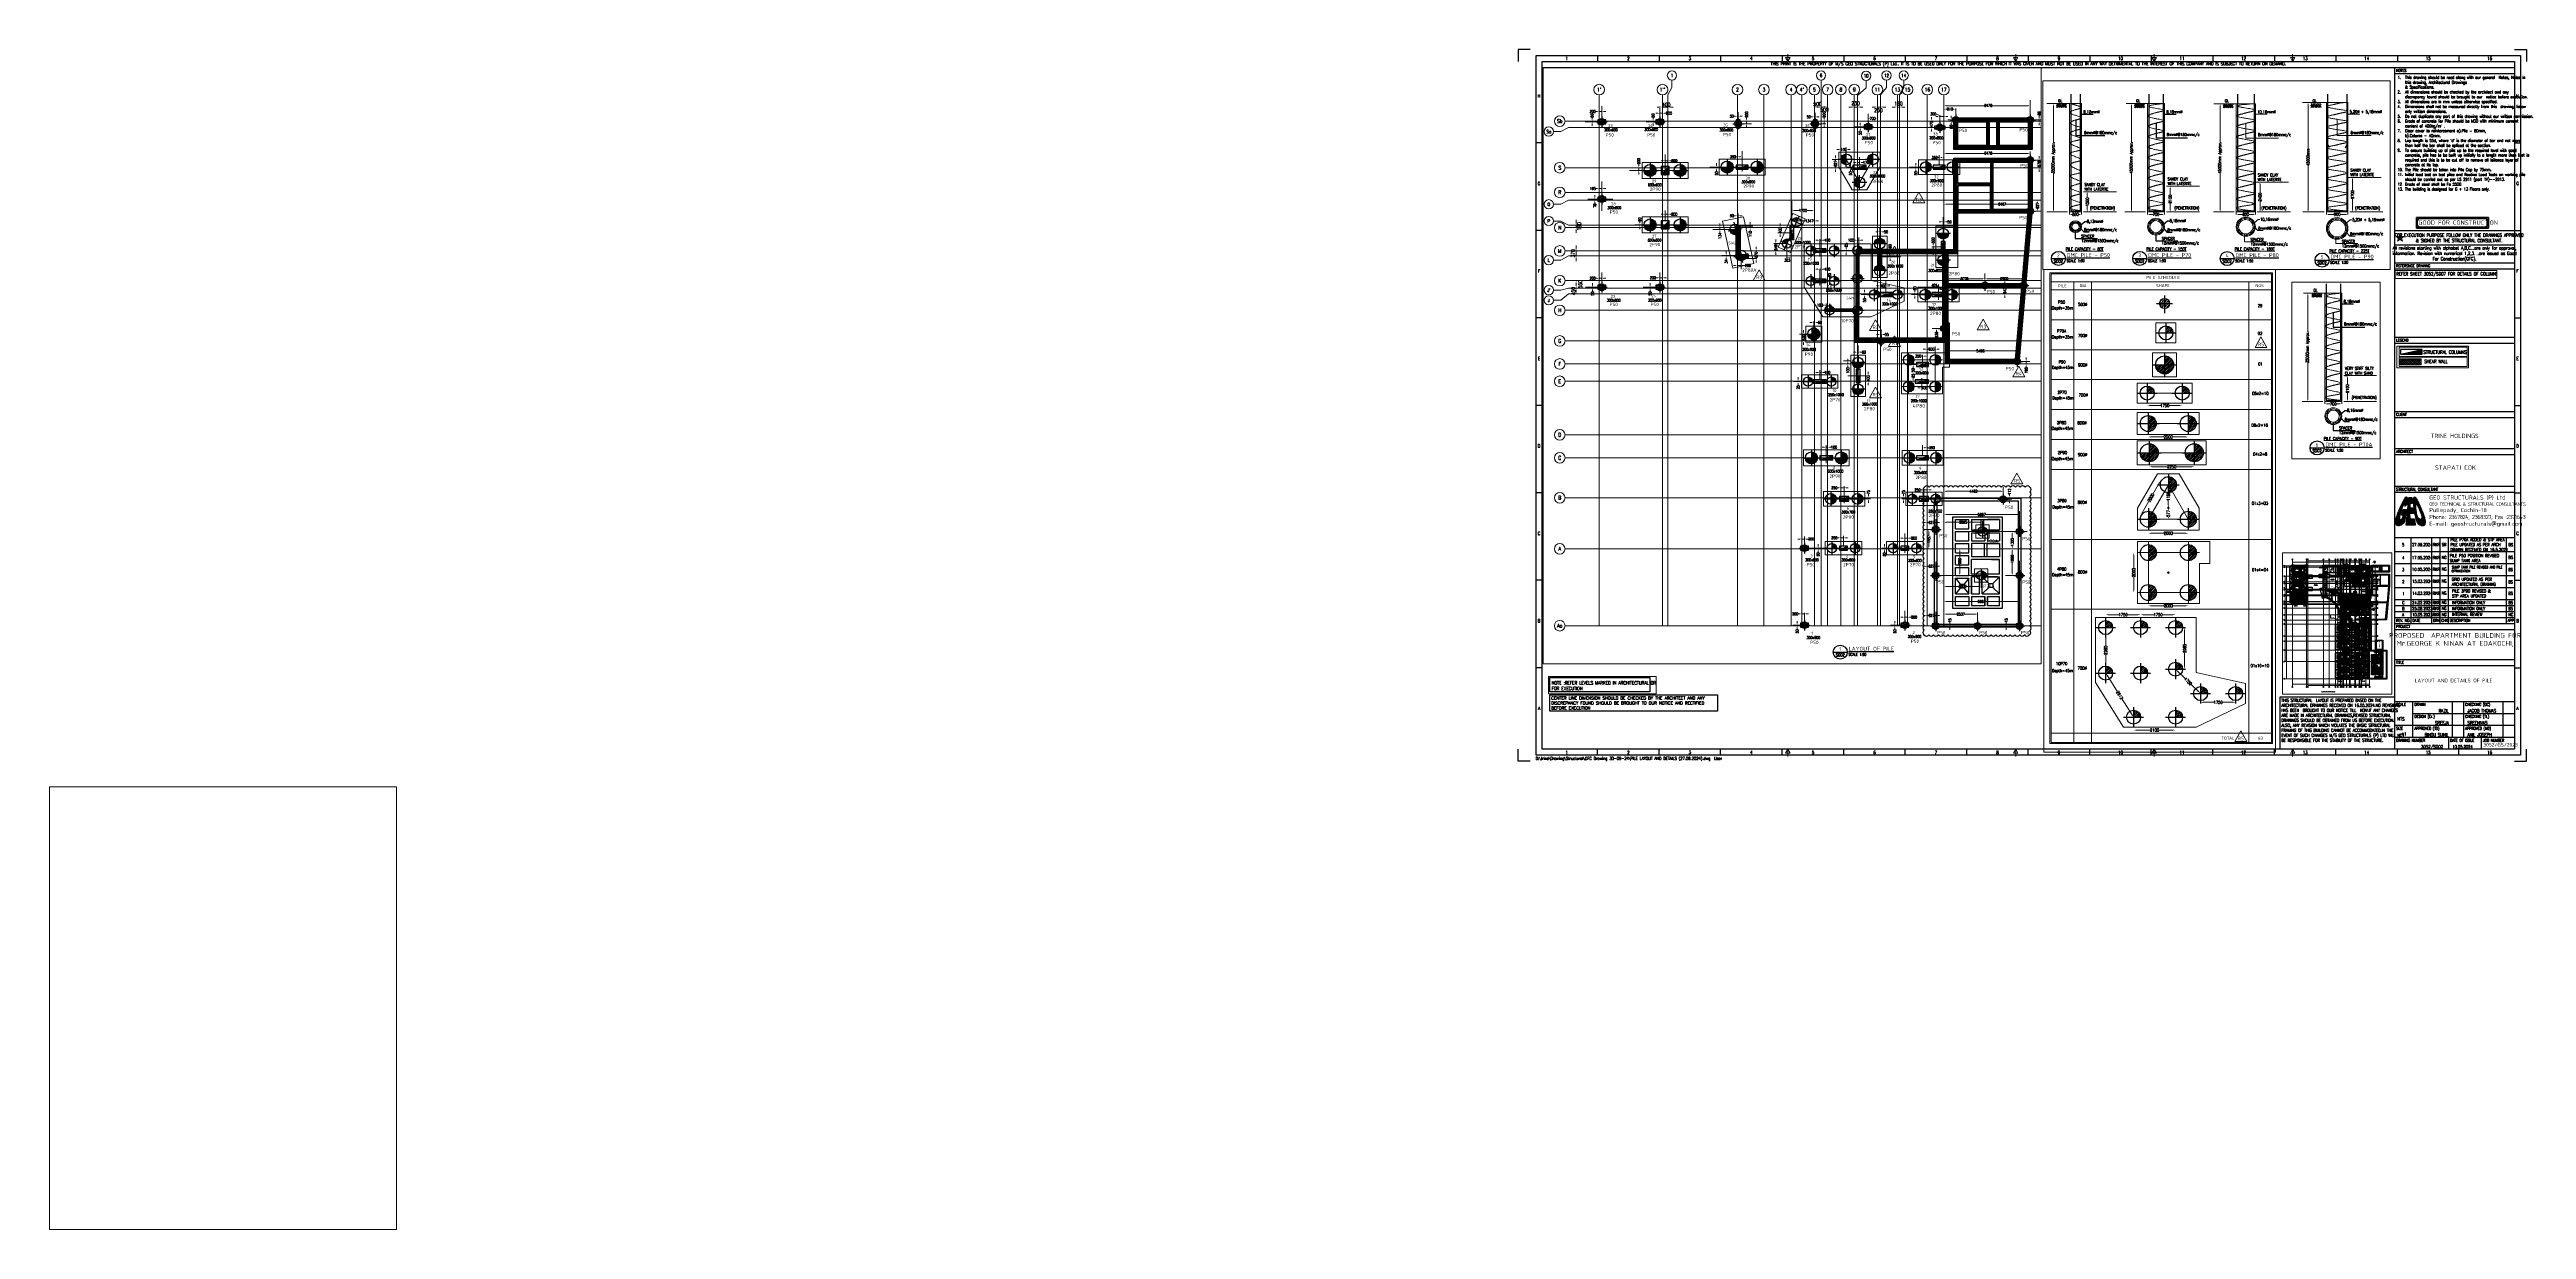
# Paper-space layout 'Layout1' of a CAD drawing. Header units: millimetres. Extents: x -1392 to 673, y -479 to 505.
# The model-space entities are those that its viewports show. They can reach past a viewport. Long polylines and large blocks are cut down to what shows.
import ezdxf
from ezdxf.enums import TextEntityAlignment as Align
from ezdxf.xclip import XClip

# ---------------------------------------------------------------- set-up
doc = ezdxf.new("R2010")
doc.units = ezdxf.units.MM
doc.header["$XCLIPFRAME"] = 0
doc.header["$PDMODE"] = 35
for name, pattern in [('CENTER2', [28.575, 19.05, -3.175, 3.175, -3.175]), ('PLINTH BEAM & PILE CAP LEVEL DRAWING   1605.2024$0$CENTER', [2, 1.25, -0.25, 0.25, -0.25]), ('PLINTH BEAM & PILE CAP LEVEL DRAWING   1605.2024$0$DASHDOT', [25.4, 12.7, -6.35, 0, -6.35]), ('PLINTH BEAM & PILE CAP LEVEL DRAWING   1605.2024$0$DASHED', [0.75, 0.5, -0.25]), ('PLINTH BEAM & PILE CAP LEVEL DRAWING   1605.2024$0$DASHED2', [0.375, 0.25, -0.125]), ('PLINTH BEAM & PILE CAP LEVEL DRAWING   1605.2024$0$HIDDEN', [0.375, 0.25, -0.125]), ('PLINTH BEAM & PILE CAP LEVEL DRAWING   1605.2024$0$HIDDEN2', [4.7625, 3.175, -1.5875])]:
    doc.linetypes.add(name, pattern=pattern)
doc.layers.get('Defpoints').update_dxf_attribs({"color": 252})
for name, color, linetype, lineweight in [('0.title block_0000_a1 1020-new$0$01.-geo_a1_2627 new$0$Geo-Section Line', 84, 'Continuous', 13), ('0.title block_0000_a1 1020-new$0$Geo-Title Block', 21, 'Continuous', 25), ('Geo Col Hatch', 66, 'Continuous', 5), ('Geo Col Size', 7, 'Continuous', 13), ('Geo Column', 10, 'Continuous', 25), ('Geo Dim@30 Sec', 52, 'Continuous', 18), ('Geo GFC DWG', 3, 'Continuous', 35), ('Geo Hatch', 86, 'Continuous', 5), ('Geo pile', 2, 'Continuous', 30), ('Geo pile c-c L', 154, 'Continuous', 0), ('Geo Pile Hatch', 54, 'Continuous', 13), ('Geo Pilecap-L', 154, 'Continuous', 0), ('Geo Rein Bar Main', 21, 'Continuous', 30), ('Geo Rein Bar StirrupS', 232, 'Continuous', 18), ('Geo Section Line', 84, 'Continuous', 13), ('Geo Text 100', 7, 'Continuous', 9), ('Geo-COLUMN-NO', 7, 'Continuous', 30), ('Geo-COLUMNS', 10, 'Continuous', 30), ('Geo-DIM-GRID', 144, 'CENTER2', 15), ('Geo-GRID', 8, 'CENTER2', 13), ('Geo-GRID-SHIFT', 172, 'CENTER2', 13), ('Geo-Hatch-color', 253, 'Continuous', 0), ('Geo-pile', 2, 'Continuous', 30), ('Geo-Pile Hatch', 54, 'Continuous', 13), ('Geo-RCC-PATT-SW', 9, 'Continuous', 13), ('Geo-Rein Bar Main', 21, 'Continuous', 30), ('Geo-Rein Leader', 252, 'Continuous', 25), ('Geo-Retaining-W-L', 10, 'Continuous', 30), ('Geo-REV', 2, 'Continuous', 20), ('Geo-Sec Sml', 7, 'Continuous', 25), ('Geo-Section Line', 84, 'Continuous', 13), ('Geo-TEXT', 7, 'Continuous', 20), ('Geo-Title Block', 21, 'Continuous', 25), ('Geo-Title Block_NOTES', 7, 'Continuous', 25), ('PLINTH BEAM & PILE CAP LEVEL DRAWING   1605.2024$0$-POWER', 8, 'Continuous', 0), ('PLINTH BEAM & PILE CAP LEVEL DRAWING   1605.2024$0$A- WALL', 212, 'Continuous', 35), ('PLINTH BEAM & PILE CAP LEVEL DRAWING   1605.2024$0$A-DOOR', 32, 'Continuous', 9), ('PLINTH BEAM & PILE CAP LEVEL DRAWING   1605.2024$0$A-FIXTURES', 22, 'Continuous', 9), ('PLINTH BEAM & PILE CAP LEVEL DRAWING   1605.2024$0$A-FLOOR', 32, 'Continuous', 35), ('PLINTH BEAM & PILE CAP LEVEL DRAWING   1605.2024$0$A-GLASS', 9, 'Continuous', 35), ('PLINTH BEAM & PILE CAP LEVEL DRAWING   1605.2024$0$A-GRID', 35, 'PLINTH BEAM & PILE CAP LEVEL DRAWING   1605.2024$0$DASHDOT', 5), ('PLINTH BEAM & PILE CAP LEVEL DRAWING   1605.2024$0$A-HATCH', 8, 'Continuous', 5), ('PLINTH BEAM & PILE CAP LEVEL DRAWING   1605.2024$0$A-PARKING', 14, 'Continuous', 35), ('PLINTH BEAM & PILE CAP LEVEL DRAWING   1605.2024$0$A-PLASTER', 22, 'Continuous', 5), ('PLINTH BEAM & PILE CAP LEVEL DRAWING   1605.2024$0$A-ROOM TEXT', 52, 'Continuous', 5), ('PLINTH BEAM & PILE CAP LEVEL DRAWING   1605.2024$0$A-TEXT', 52, 'Continuous', 20), ('PLINTH BEAM & PILE CAP LEVEL DRAWING   1605.2024$0$A-WINDOW', 14, 'Continuous', 9), ('PLINTH BEAM & PILE CAP LEVEL DRAWING   1605.2024$0$Car Parking', 14, 'Continuous', 5), ('PLINTH BEAM & PILE CAP LEVEL DRAWING   1605.2024$0$Fixtures', 14, 'Continuous', 0), ('PLINTH BEAM & PILE CAP LEVEL DRAWING   1605.2024$0$furniture', 14, 'Continuous', 5), ('PLINTH BEAM & PILE CAP LEVEL DRAWING   1605.2024$0$Geo-GRADE BEAM', 1, 'PLINTH BEAM & PILE CAP LEVEL DRAWING   1605.2024$0$HIDDEN2', 30), ('PLINTH BEAM & PILE CAP LEVEL DRAWING   1605.2024$0$Thin', 14, 'Continuous', 5), ('text', 7, 'Continuous', 20), ('X3 - 2ND FLOORL FRAMING 11.11.2022$0$Geo Section Line', 84, 'Continuous', 13)]:
    doc.layers.add(name, color=color, linetype=linetype, lineweight=lineweight)
for name, color, linetype in [('DV3_Default', 7, 'Continuous'), ('Geo Pile Txt', 7, 'Continuous'), ('Geo-Pile Txt', 7, 'Continuous'), ('Geo-Text 100', 7, 'Continuous'), ('GEO-TITTLE HEAD', 7, 'Continuous'), ('PLINTH BEAM & PILE CAP LEVEL DRAWING   1605.2024$0$A- COL HATCH', 128, 'Continuous'), ('PLINTH BEAM & PILE CAP LEVEL DRAWING   1605.2024$0$A-CLADDING', 32, 'Continuous'), ('PLINTH BEAM & PILE CAP LEVEL DRAWING   1605.2024$0$A-COLTEXT', 9, 'Continuous'), ('PLINTH BEAM & PILE CAP LEVEL DRAWING   1605.2024$0$A-DIMENSION', 8, 'Continuous'), ('PLINTH BEAM & PILE CAP LEVEL DRAWING   1605.2024$0$A-FURNITURE', 14, 'Continuous'), ('PLINTH BEAM & PILE CAP LEVEL DRAWING   1605.2024$0$A-NOTS', 8, 'Continuous'), ('PLINTH BEAM & PILE CAP LEVEL DRAWING   1605.2024$0$A-ROOF', 8, 'Continuous'), ('PLINTH BEAM & PILE CAP LEVEL DRAWING   1605.2024$0$A-SUNKEN', 8, 'Continuous'), ('PLINTH BEAM & PILE CAP LEVEL DRAWING   1605.2024$0$A-THIN', 14, 'Continuous'), ('PLINTH BEAM & PILE CAP LEVEL DRAWING   1605.2024$0$GEO GF COL', 1, 'Continuous'), ('PLINTH BEAM & PILE CAP LEVEL DRAWING   1605.2024$0$GEO-COL', 1, 'Continuous'), ('PLINTH BEAM & PILE CAP LEVEL DRAWING   1605.2024$0$HAT', 3, 'Continuous'), ('PLINTH BEAM & PILE CAP LEVEL DRAWING   1605.2024$0$SPILECAP', 128, 'Continuous'), ('PLINTH BEAM & PILE CAP LEVEL DRAWING   1605.2024$0$Wall 2', 212, 'Continuous'), ('TITTLE 1', 7, 'Continuous'), ('TITTLE 2', 7, 'Continuous')]:
    doc.layers.add(name, color=color, linetype=linetype)
doc.layers.add('Geo@ Mark', color=46, linetype='Continuous', lineweight=15, true_color=0x705400)
doc.styles.add('AA-02 simplex', font='simplex.shx', dxfattribs={"width": 0.8})
doc.styles.add('Geo Aril', font='arial.ttf')
doc.styles.add('Geo T Arial', font='arial.ttf', dxfattribs={"width": 0.75})
doc.styles.add('Geo T TIMES NEW ROMAN', font='times.ttf')
doc.styles.add('Geo Txt Narr', font='simplex8.shx')
doc.styles.add('ISCOPEUR', font='isocpeur.ttf')
doc.styles.add('PLINTH BEAM & PILE CAP LEVEL DRAWING   1605.2024$0$BOLD', font='arialbd.ttf')
doc.styles.add('PLINTH BEAM & PILE CAP LEVEL DRAWING   1605.2024$0$COLTEXT', font='ARIALN.TTF')
doc.styles.add('PLINTH BEAM & PILE CAP LEVEL DRAWING   1605.2024$0$Dimtext', font='arial.ttf')
doc.styles.add('PLINTH BEAM & PILE CAP LEVEL DRAWING   1605.2024$0$Standard', font='txt')
doc.styles.add('PLINTH BEAM & PILE CAP LEVEL DRAWING   1605.2024$0$Tahoma', font='tahoma.ttf')
doc.styles.add('Rm_1-1@2.5mm_Jurong', font='romans.shx', dxfattribs={"width": 0.8, "height": 2.5})
doc.styles.add('simplex', font='simplex.shx', dxfattribs={"width": 0.75})
doc.styles.get("Standard").update_dxf_attribs({"font": 'arial.ttf'})
doc.linetypes.add('PLINTH BEAM & PILE CAP LEVEL DRAWING   1605.2024$0$ZIGZAG', pattern='A,0.00254,-5.08,[131,ltypeshp.shx,S=5.08,R=0,X=-5.08,Y=0],-10.16,[131,ltypeshp.shx,S=5.08,R=180,X=5.08,Y=0],-5.08', length=20.32254)
doc.dimstyles.new('Geo Dim 100', dxfattribs={"dimtxt": 250, "dimasz": 150, "dimexe": 11, "dimexo": 20, "dimgap": 0.1, "dimtad": 0, "dimdec": 0, "dimdsep": 46, "dimtxsty": 'simplex', "dimcen": 5, "dimdle": 11, "dimclrd": 8, "dimclre": 251, "dimclrt": 256, "dimadec": 0, "dimazin": 0, "dimtfac": 1, "dimtdec": 0, "dimtmove": 0, "dimatfit": 3, "dimfxl": 1, "dimlwd": 15, "dimlwe": 9, "dimarcsym": 0})
doc.dimstyles.new('Geo1-100 Dim 100', dxfattribs={"dimtxt": 300, "dimasz": 150, "dimexe": 0.11, "dimexo": 0.2, "dimgap": 0.1, "dimtad": 0, "dimdec": 0, "dimdsep": 46, "dimtxsty": 'simplex', "dimcen": 5, "dimdle": 11, "dimclrd": 8, "dimclre": 251, "dimclrt": 142, "dimadec": 0, "dimazin": 0, "dimtfac": 1, "dimtdec": 0, "dimtmove": 0, "dimatfit": 3, "dimfxl": 1, "dimlwd": 15, "dimlwe": 9, "dimarcsym": 0})
doc.dimstyles.new('Geo1-50 @ BEAM-NAME', dxfattribs={"dimtxt": 150, "dimasz": 130, "dimexe": 0.11, "dimexo": 0.2, "dimgap": 0.1, "dimtad": 0, "dimdec": 0, "dimdsep": 46, "dimtxsty": 'simplex', "dimcen": 5, "dimdle": 11, "dimse1": 1, "dimse2": 1, "dimclrd": 256, "dimclre": 251, "dimclrt": 7, "dimadec": 0, "dimazin": 0, "dimtfac": 1, "dimtdec": 0, "dimtmove": 0, "dimatfit": 3, "dimfxl": 1, "dimlwd": 15, "dimlwe": 9, "dimarcsym": 0})
doc.dimstyles.new('Geo1-50 Dim 100', dxfattribs={"dimtxt": 120, "dimasz": 80, "dimexe": 0.11, "dimexo": 0.2, "dimgap": 0.1, "dimtad": 0, "dimdec": 0, "dimdsep": 46, "dimtxsty": 'simplex', "dimcen": 5, "dimdle": 11, "dimclrd": 252, "dimclre": 252, "dimclrt": 54, "dimadec": 0, "dimazin": 0, "dimtfac": 1, "dimtdec": 0, "dimtmove": 0, "dimatfit": 3, "dimfxl": 1, "dimlwd": -1, "dimlwe": -1, "dimarcsym": 0})
doc.dimstyles.new('PLINTH BEAM & PILE CAP LEVEL DRAWING   1605.2024$0$dim-60', dxfattribs={"dimscale": 75, "dimtxt": 0.2, "dimasz": 0.15, "dimexe": 0.0625, "dimexo": 0.08, "dimgap": 0.06, "dimtad": 1, "dimdec": 1, "dimdsep": 46, "dimtxsty": 'PLINTH BEAM & PILE CAP LEVEL DRAWING   1605.2024$0$Dimtext', "dimblk": 'PLINTH BEAM & PILE CAP LEVEL DRAWING   1605.2024$0$_ArchTick', "dimcen": 2.5, "dimdle": 0.1, "dimclrd": 8, "dimclre": 8, "dimclrt": 52, "dimadec": 0, "dimazin": 0, "dimtfac": 1, "dimtdec": 1, "dimtmove": 1, "dimatfit": 3, "dimfxl": 1, "dimarcsym": 0})
doc.dimstyles.new('PLINTH BEAM & PILE CAP LEVEL DRAWING   1605.2024$0$DIM60', dxfattribs={"dimscale": 60, "dimtxt": 0.24, "dimasz": 0.15, "dimexe": 0.0625, "dimexo": 0.08, "dimgap": 0.06, "dimtad": 1, "dimdec": 1, "dimdsep": 46, "dimtxsty": 'PLINTH BEAM & PILE CAP LEVEL DRAWING   1605.2024$0$Dimtext', "dimblk": 'PLINTH BEAM & PILE CAP LEVEL DRAWING   1605.2024$0$_ArchTick', "dimcen": 2.5, "dimdle": 0.1, "dimclrd": 8, "dimclre": 8, "dimclrt": 52, "dimadec": 0, "dimazin": 0, "dimtfac": 1, "dimtdec": 1, "dimtmove": 1, "dimatfit": 3, "dimfxl": 1, "dimarcsym": 0})
pattern_1 = [(0, (0, 0), (63.5, 63.5), [63.5, -63.5]), (90, (63.5, 0), (-63.5, 63.5), [63.5, -63.5])]
pattern_2 = [(45, (-164380.98, 30009.62), (-44.90128, 44.90128), [])]
pattern_3 = [(0, (0, 0), (0, 6.985), [5.08, -1.905]), (90, (0, 0), (-6.985, 4e-16), [5.08, -1.905])]
pattern_4 = [(45, (-17109.6572, 0), (-2.24506403, 2.24506403), [])]
pattern_5 = [(45, (-4759.1833, 45555.23), (-2.24506403, 2.24506403), []), (135, (-4759.1833, 45555.23), (-2.24506403, -2.24506403), [])]

# ---------------------------------------------------------------- blocks, each defined once
blk = doc.blocks.new('STAR')
h = blk.add_hatch(color=5)
h.dxf.hatch_style = 1
h.set_gradient(color1=(10, 10, 255), color2=(152, 16, 139), name='INVSPHERICAL')
h.paths.add_polyline_path([(1.8, -5.5), (1.1, -3.4), (-1.1, -3.4), (-1.8, -5.5), (0, -6.9)])
h = blk.add_hatch(color=5)
h.dxf.hatch_style = 1
h.set_gradient(color1=(10, 10, 255), color2=(152, 16, 139), name='INVSPHERICAL')
h.paths.add_polyline_path([(1.8, -5.5), (1.1, -3.4), (-1.1, -3.4), (-1.8, -5.5), (0, -6.9)])
h = blk.add_hatch(color=5)
h.dxf.hatch_style = 1
h.set_gradient(color1=(10, 10, 255), color2=(152, 16, 139), name='INVSPHERICAL')
h.paths.add_polyline_path([(1.8, -5.5), (1.1, -3.4), (-1.1, -3.4), (-1.8, -5.5), (0, -6.9)])
h = blk.add_hatch(color=5)
h.dxf.hatch_style = 1
h.set_gradient(color1=(10, 10, 255), color2=(152, 16, 139), name='INVSPHERICAL')
h.paths.add_polyline_path([(1.8, -5.5), (1.1, -3.4), (-1.1, -3.4), (-1.8, -5.5), (0, -6.9)])
h = blk.add_hatch(color=5)
h.dxf.hatch_style = 1
h.set_gradient(color1=(10, 10, 255), color2=(152, 16, 139), name='INVSPHERICAL')
h.paths.add_polyline_path([(1.8, -5.5), (1.1, -3.4), (-1.1, -3.4), (-1.8, -5.5), (0, -6.9)])
h = blk.add_hatch(color=5)
h.dxf.hatch_style = 1
h.set_gradient(color1=(10, 10, 255), color2=(152, 16, 139), name='INVSPHERICAL')
h.paths.add_polyline_path([(-1.8, -5.5), (0, -6.9), (1.8, -5.5), (1.1, -3.4), (-1.1, -3.4)])
at = {"layer": '0.title block_0000_a1 1020-new$0$01.-geo_a1_2627 new$0$Geo-Section Line'}
blk.add_lwpolyline([(-2.9, -9), (0, 0), (2.9, -9), (-4.7, -3.4), (4.7, -3.4), (-2.9, -9)], dxfattribs=at)
blk = doc.blocks.new('A$Ccd50c4a5')
at = {"layer": 'Geo@ Mark'}
blk.add_line((0, 0), (0, -12.3), dxfattribs=at)
blk.add_lwpolyline([(0, 0), (-3.8, -6.6), (3.8, -6.6)], close=True, dxfattribs=at)
blk = doc.blocks.new('GEO')
at = {"layer": '0.title block_0000_a1 1020-new$0$Geo-Title Block', "true_color": 0x0a47ff}
h = blk.add_hatch(color=160, dxfattribs=at)
h.dxf.hatch_style = 1
h.paths.add_polyline_path([(1.4, 10.4), (1.5, 10.3), (1.7, 10.2), (1.8, 10.1), (1.9, 10), (2, 9.9), (2, 9.9), (2.4, 9.4), (2.7, 8.8), (3.1, 8), (3.3, 7.6), (3.4, 7.5), (3.5, 7.4), (3.6, 7.1), (3.8, 6.8), (4, 6.2), (4.3, 5.6), (4.6, 4.9), (5.2, 3.6), (5.9, 2), (6.5, 0.6), (7, -0.4), (7.5, -1.7), (7.6, -1.9), (7.7, -2.3), (7.8, -2.6), (8.2, -4), (8.2, -4), (8.7, -5.4), (8.7, -5.5), (8.7, -5.6), (9.1, -7.7), (9.2, -7.8), (9.2, -7.9), (9.2, -8), (9.2, -9.7), (9.2, -9.8), (9.2, -9.9), (9.1, -10.2), (9.1, -10.3), (9.1, -10.4), (9, -10.5), (8.5, -11.4), (8.4, -11.5), (8.4, -11.5), (8.3, -11.6), (8, -11.7), (7.8, -11.8), (7.5, -11.9), (7.2, -11.9), (7.1, -11.9), (7, -11.9), (6.6, -11.9), (6.4, -11.8), (6.2, -11.7), (5.3, -11.3), (4.9, -11.1), (4.6, -10.8), (4.5, -10.7), (4.5, -10.7), (3.6, -9.5), (2.9, -8.1), (2.4, -7), (1.7, -3.9), (1.4, -2.5), (1.4, -2.3), (1.3, -2.2), (0.9, 1.8), (0.6, 4.1), (0.5, 6.2), (0.5, 8.4), (0.5, 9), (0.5, 9.1), (0.6, 9.9), (0.7, 10.3), (0.9, 10.4), (0.9, 10.5), (1, 10.5), (1, 10.6), (1.1, 10.6), (1.2, 10.5), (1.2, 10.5)])
h.paths.add_polyline_path([(2.6, 5.1), (2.6, 5), (2.7, 4.9), (2.8, 4.9), (2.9, 4.8), (2.9, 4.8), (2.9, 4.8), (3.1, 4.5), (3.3, 4.2), (3.5, 3.8), (3.6, 3.6), (3.6, 3.5), (3.7, 3.4), (3.7, 3.3), (3.8, 3.1), (4, 2.8), (4.1, 2.5), (4.3, 2.1), (4.6, 1.4), (4.9, 0.6), (5.3, -0.2), (5.5, -0.7), (5.8, -1.4), (5.8, -1.5), (5.9, -1.7), (6, -1.9), (6.2, -2.6), (6.2, -2.6), (6.4, -3.3), (6.4, -3.4), (6.5, -3.5), (6.7, -4.6), (6.7, -4.6), (6.7, -4.7), (6.7, -4.8), (6.7, -5.6), (6.7, -5.7), (6.7, -5.8), (6.7, -5.9), (6.7, -6), (6.6, -6), (6.6, -6.1), (6.3, -6.5), (6.3, -6.6), (6.3, -6.6), (6.2, -6.6), (6.1, -6.7), (6, -6.8), (5.8, -6.8), (5.7, -6.8), (5.6, -6.8), (5.6, -6.8), (5.3, -6.8), (5.2, -6.8), (5.1, -6.7), (4.6, -6.5), (4.5, -6.4), (4.3, -6.2), (4.2, -6.2), (4.2, -6.1), (3.7, -5.5), (3.4, -4.8), (3.1, -4.2), (2.7, -2.6), (2.6, -1.8), (2.5, -1.7), (2.5, -1.7), (2.3, 0.5), (2.2, 1.7), (2.1, 2.8), (2.1, 4), (2.1, 4.3), (2.1, 4.3), (2.1, 4.8), (2.2, 5), (2.3, 5.1), (2.3, 5.1), (2.3, 5.1), (2.4, 5.1), (2.4, 5.1), (2.4, 5.1), (2.5, 5.1)], flags=16)
h.paths.add_polyline_path([(1.6, -11.4), (1.5, -11.4), (-5.4, -11.4), (-5.4, -11.4), (-5.5, -11.4), (-5.5, -11.4), (-5.5, -11.4), (-5.5, -11.4), (-5.5, -11.4), (-5.5, -11.3), (-5.5, -11.3), (-5.5, -11.2), (-5.5, -11.2), (-5.5, -11.2), (-5.5, -11.2), (-5.5, -11.2), (-5, -6.5), (-4.5, -0.8), (-4, 3.8), (-3.5, 9.1), (-3.4, 10.2), (-3.3, 10.2), (-3.3, 10.2), (-3.3, 10.2), (-1, 10.2), (-1, 10.2), (-1, 10.2), (-0.9, 10.2), (-0.9, 10.2), (-0.9, 10.1), (-0.9, 10.1), (-0.8, 9.6), (-0.8, 9.5), (-0.5, 6.7), (-0.4, 5.7), (-0.4, 5.7), (-0.4, 5.7), (-0.5, 5.6), (-2.4, 5.6), (-2.4, 5.6), (-2.4, 5.6), (-2.5, 5.6), (-2.5, 5.6), (-2.5, 5.5), (-2.5, 3.7), (-2.5, 3.6), (-2.6, 2.3), (-2.6, 2.2), (-2.6, 2.2), (-2.6, 2.2), (-0.4, 2.2), (-0.3, 2.2), (-0.3, 2.1), (-0.3, 2.1), (-0.3, 2.1), (-0.2, 2.1), (0.2, -2.1), (0.3, -2.2), (0.3, -2.2), (0.2, -2.3), (0.2, -2.3), (0.2, -2.3), (-2.6, -2.3), (-2.7, -2.3), (-2.7, -2.3), (-2.7, -2.3), (-2.7, -2.3), (-2.7, -2.3), (-2.8, -2.4), (-2.8, -2.4), (-2.8, -2.4), (-2.7, -6.4), (-2.7, -6.5), (-2.7, -6.5), (-2.7, -6.5), (-2.7, -6.5), (-2.7, -6.5), (-2.7, -6.5), (0.8, -6.5), (0.8, -6.5), (0.9, -6.5), (0.9, -6.5), (0.9, -6.6), (0.9, -6.6), (0.9, -6.6), (0.9, -6.6), (0.9, -6.7), (1.1, -7.7), (1.5, -10.5), (1.6, -11.3), (1.6, -11.4), (1.6, -11.4), (1.6, -11.4)])
h.paths.add_polyline_path([(-6.1, -5), (-6.5, -7.4), (-6.6, -7.9), (-6.6, -8.2), (-6.6, -8.3), (-7.1, -9), (-7.5, -9.7), (-7.7, -10), (-7.8, -10.1), (-9.3, -11.4), (-9.5, -11.4), (-11, -11.9), (-11.2, -11.9), (-11.7, -11.8), (-12.3, -11.7), (-12.8, -11.4), (-12.8, -11.4), (-12.9, -11.3), (-13, -11.1), (-13.5, -9.9), (-13.5, -9.8), (-13.5, -9.5), (-13.5, -8.7), (-13.5, -8), (-13.5, -7.9), (-13.5, -7.8), (-13.5, -7.7), (-13.2, -6.5), (-12.8, -5), (-12.2, -3.3), (-11.8, -1.9), (-11.3, -0.7), (-11.2, -0.4), (-10.9, 0.3), (-10.4, 1.5), (-9.5, 3.5), (-8.3, 6.1), (-7.3, 8), (-6.9, 8.7), (-6.5, 9.6), (-6.4, 9.7), (-6, 10.2), (-5.9, 10.4), (-5.7, 10.5), (-5.4, 10.6), (-5.3, 10.6), (-5.2, 10.6), (-5.1, 10.5), (-4.9, 10.3), (-4.8, 10.1), (-4.6, 9.9), (-4.6, 9.6), (-4.6, 9.2), (-4.6, 8.3), (-4.6, 8), (-4.8, 4.8), (-4.8, 4.6), (-6.3, 3.4), (-6.4, 3.4), (-6.3, 4.2), (-6.3, 4.7), (-6.3, 5.2), (-6.4, 5.6), (-6.5, 5.8), (-6.6, 5.8), (-6.8, 5.8), (-7, 5.6), (-7.1, 5.4), (-7.2, 5.3), (-7.9, 4), (-8.5, 2.4), (-8.8, 1.9), (-8.9, 1.4), (-9.8, -1.5), (-10.4, -3.6), (-10.6, -4.5), (-10.7, -5.5), (-10.7, -5.9), (-10.7, -6.3), (-10.4, -6.9), (-10.1, -7.1), (-9.7, -7.1), (-9.2, -6.8), (-8.5, -6.3), (-8.1, -5.7), (-7.9, -5.4), (-7.7, -3.7), (-7.8, -3.6), (-8.9, -3.6), (-9, -3.5), (-7.8, 0.8), (-7.8, 0.9), (-7.7, 0.9), (-5.5, 0.9), (-5.5, 0.9), (-5.4, 0.9), (-5.4, 0.8), (-5.3, 0.8), (-5.3, 0.7), (-5.5, -0.6), (-5.6, -1.7)])
at = {"layer": '0.title block_0000_a1 1020-new$0$Geo-Title Block', "color": 7}
for points in [[(-6.1, -5), (-6.5, -7.4), (-6.6, -7.9), (-6.6, -8.2), (-6.6, -8.3), (-7.1, -9), (-7.5, -9.7), (-7.7, -10), (-7.8, -10.1), (-9.3, -11.4), (-9.5, -11.4), (-11, -11.9), (-11.2, -11.9), (-11.7, -11.8), (-12.3, -11.7), (-12.8, -11.4), (-12.8, -11.4), (-12.9, -11.3), (-13, -11.1), (-13.5, -9.9), (-13.5, -9.8), (-13.5, -9.5), (-13.5, -8.7), (-13.5, -8), (-13.5, -7.9), (-13.5, -7.8), (-13.5, -7.7), (-13.2, -6.5), (-12.8, -5), (-12.2, -3.3), (-11.8, -1.9), (-11.3, -0.7), (-11.2, -0.4), (-10.9, 0.3), (-10.4, 1.5), (-9.5, 3.5), (-8.3, 6.1), (-7.3, 8), (-6.9, 8.7), (-6.5, 9.6), (-6.4, 9.7), (-6, 10.2), (-5.9, 10.4), (-5.7, 10.5), (-5.4, 10.6), (-5.3, 10.6), (-5.2, 10.6), (-5.1, 10.5), (-4.9, 10.3), (-4.8, 10.1), (-4.6, 9.9), (-4.6, 9.6), (-4.6, 9.2), (-4.6, 8.3), (-4.6, 8), (-4.8, 4.8), (-4.8, 4.6), (-6.3, 3.4), (-6.4, 3.4), (-6.3, 4.2), (-6.3, 4.7), (-6.3, 5.2), (-6.4, 5.6), (-6.5, 5.8), (-6.6, 5.8), (-6.8, 5.8), (-7, 5.6), (-7.1, 5.4), (-7.2, 5.3), (-7.9, 4), (-8.5, 2.4), (-8.8, 1.9), (-8.9, 1.4), (-9.8, -1.5), (-10.4, -3.6), (-10.6, -4.5), (-10.7, -5.5), (-10.7, -5.9), (-10.7, -6.3), (-10.4, -6.9), (-10.1, -7.1), (-9.7, -7.1), (-9.2, -6.8), (-8.5, -6.3), (-8.1, -5.7), (-7.9, -5.4), (-7.7, -3.7), (-7.8, -3.6), (-8.9, -3.6), (-9, -3.5), (-7.8, 0.8), (-7.8, 0.9), (-7.7, 0.9), (-5.5, 0.9), (-5.5, 0.9), (-5.4, 0.9), (-5.4, 0.8), (-5.3, 0.8), (-5.3, 0.7), (-5.5, -0.6), (-5.6, -1.7)], [(1.6, -11.4), (1.5, -11.4), (-5.4, -11.4), (-5.4, -11.4), (-5.5, -11.4), (-5.5, -11.4), (-5.5, -11.4), (-5.5, -11.4), (-5.5, -11.4), (-5.5, -11.3), (-5.5, -11.3), (-5.5, -11.2), (-5.5, -11.2), (-5.5, -11.2), (-5.5, -11.2), (-5.5, -11.2), (-5, -6.5), (-4.5, -0.8), (-4, 3.8), (-3.5, 9.1), (-3.4, 10.2), (-3.3, 10.2), (-3.3, 10.2), (-3.3, 10.2), (-1, 10.2), (-1, 10.2), (-1, 10.2), (-0.9, 10.2), (-0.9, 10.2), (-0.9, 10.1), (-0.9, 10.1), (-0.8, 9.6), (-0.8, 9.5), (-0.5, 6.7), (-0.4, 5.7), (-0.4, 5.7), (-0.4, 5.7), (-0.5, 5.6), (-2.4, 5.6), (-2.4, 5.6), (-2.4, 5.6), (-2.5, 5.6), (-2.5, 5.6), (-2.5, 5.5), (-2.5, 3.7), (-2.5, 3.6), (-2.6, 2.3), (-2.6, 2.2), (-2.6, 2.2), (-2.6, 2.2), (-0.4, 2.2), (-0.3, 2.2), (-0.3, 2.1), (-0.3, 2.1), (-0.3, 2.1), (-0.2, 2.1), (0.2, -2.1), (0.3, -2.2), (0.3, -2.2), (0.2, -2.3), (0.2, -2.3), (0.2, -2.3), (-2.6, -2.3), (-2.7, -2.3), (-2.7, -2.3), (-2.7, -2.3), (-2.7, -2.3), (-2.7, -2.3), (-2.8, -2.4), (-2.8, -2.4), (-2.8, -2.4), (-2.7, -6.4), (-2.7, -6.5), (-2.7, -6.5), (-2.7, -6.5), (-2.7, -6.5), (-2.7, -6.5), (-2.7, -6.5), (0.8, -6.5), (0.8, -6.5), (0.9, -6.5), (0.9, -6.5), (0.9, -6.6), (0.9, -6.6), (0.9, -6.6), (0.9, -6.6), (0.9, -6.7), (1.1, -7.7), (1.5, -10.5), (1.6, -11.3), (1.6, -11.4), (1.6, -11.4), (1.6, -11.4)], [(1.4, 10.4), (1.5, 10.3), (1.7, 10.2), (1.8, 10.1), (1.9, 10), (2, 9.9), (2, 9.9), (2.4, 9.4), (2.7, 8.8), (3.1, 8), (3.3, 7.6), (3.4, 7.5), (3.5, 7.4), (3.6, 7.1), (3.8, 6.8), (4, 6.2), (4.3, 5.6), (4.6, 4.9), (5.2, 3.6), (5.9, 2), (6.5, 0.6), (7, -0.4), (7.5, -1.7), (7.6, -1.9), (7.7, -2.3), (7.8, -2.6), (8.2, -4), (8.2, -4), (8.7, -5.4), (8.7, -5.5), (8.7, -5.6), (9.1, -7.7), (9.2, -7.8), (9.2, -7.9), (9.2, -8), (9.2, -9.7), (9.2, -9.8), (9.2, -9.9), (9.1, -10.2), (9.1, -10.3), (9.1, -10.4), (9, -10.5), (8.5, -11.4), (8.4, -11.5), (8.4, -11.5), (8.3, -11.6), (8, -11.7), (7.8, -11.8), (7.5, -11.9), (7.2, -11.9), (7.1, -11.9), (7, -11.9), (6.6, -11.9), (6.4, -11.8), (6.2, -11.7), (5.3, -11.3), (4.9, -11.1), (4.6, -10.8), (4.5, -10.7), (4.5, -10.7), (3.6, -9.5), (2.9, -8.1), (2.4, -7), (1.7, -3.9), (1.4, -2.5), (1.4, -2.3), (1.3, -2.2), (0.9, 1.8), (0.6, 4.1), (0.5, 6.2), (0.5, 8.4), (0.5, 9), (0.5, 9.1), (0.6, 9.9), (0.7, 10.3), (0.9, 10.4), (0.9, 10.5), (1, 10.5), (1, 10.6), (1.1, 10.6), (1.2, 10.5), (1.2, 10.5)], [(2.6, 5.1), (2.6, 5), (2.7, 4.9), (2.8, 4.9), (2.9, 4.8), (2.9, 4.8), (2.9, 4.8), (3.1, 4.5), (3.3, 4.2), (3.5, 3.8), (3.6, 3.6), (3.6, 3.5), (3.7, 3.4), (3.7, 3.3), (3.8, 3.1), (4, 2.8), (4.1, 2.5), (4.3, 2.1), (4.6, 1.4), (4.9, 0.6), (5.3, -0.2), (5.5, -0.7), (5.8, -1.4), (5.8, -1.5), (5.9, -1.7), (6, -1.9), (6.2, -2.6), (6.2, -2.6), (6.4, -3.3), (6.4, -3.4), (6.5, -3.5), (6.7, -4.6), (6.7, -4.6), (6.7, -4.7), (6.7, -4.8), (6.7, -5.6), (6.7, -5.7), (6.7, -5.8), (6.7, -5.9), (6.7, -6), (6.6, -6), (6.6, -6.1), (6.3, -6.5), (6.3, -6.6), (6.3, -6.6), (6.2, -6.6), (6.1, -6.7), (6, -6.8), (5.8, -6.8), (5.7, -6.8), (5.6, -6.8), (5.6, -6.8), (5.3, -6.8), (5.2, -6.8), (5.1, -6.7), (4.6, -6.5), (4.5, -6.4), (4.3, -6.2), (4.2, -6.2), (4.2, -6.1), (3.7, -5.5), (3.4, -4.8), (3.1, -4.2), (2.7, -2.6), (2.6, -1.8), (2.5, -1.7), (2.5, -1.7), (2.3, 0.5), (2.2, 1.7), (2.1, 2.8), (2.1, 4), (2.1, 4.3), (2.1, 4.3), (2.1, 4.8), (2.2, 5), (2.3, 5.1), (2.3, 5.1), (2.3, 5.1), (2.4, 5.1), (2.4, 5.1), (2.4, 5.1), (2.5, 5.1)]]:
    blk.add_lwpolyline(points, close=True, dxfattribs=at)
blk = doc.blocks.new('P1')
at = {"style": 'ISCOPEUR', "flags": 8}
for tag, p in [('PROJECT2', (-50, 85.5)), ('PROJECT1', (-50, 92.1)), ('PROJECT3', (-50, 78.9))]:
    blk.add_attdef(tag, text='', height=3.5, dxfattribs=at).set_placement(p, align=Align.CENTER)
at = {"style": 'simplex', "width": 0.75, "flags": 8}
for tag, p in [('TITTLE1', (-50, 62.7)), ('TITTLE2', (-50, 56.5)), ('TITTLE3', (-50, 50.3)), ('TITTLE4', (-50, 44.1))]:
    blk.add_attdef(tag, text='', height=3, dxfattribs=at).set_placement(p, align=Align.CENTER)
for tag, p in [('SCALE', (-88.5, 29.6)), ('DNAME', (-46.1, 31.4)), ('ER', (-46.1, 21.4)), ('DWGNUMBER', (-58.7, 1.4)), ('TD', (-46.1, 11.4))]:
    blk.add_attdef(tag, text='', height=2.7, dxfattribs=at).set_placement(p, align=Align.RIGHT)
for tag, p, height in [('NTS', (-96.8, 24.7), 2.7), ('TL', (-38.4, 21.4), 2.7), ('QC', (-38.4, 31.4), 2.7), ('DATEOFISSUE', (-51.1, 1.4), 2.5), ('MD', (-38.4, 11.4), 2.7), ('JOBNUMBER', (-23.6, 1.4), 2.7)]:
    blk.add_attdef(tag, p, '', height=height, dxfattribs=at)
blk = doc.blocks.new('A$C2c02e213')
at = {"layer": 'Geo-Title Block'}
for p, q in [((20, 579.2), (831, 579.2)), ((66.3, 589.2), (66.3, 584.2)), ((117.6, 589.2), (117.6, 584.2)), ((168.9, 589.2), (168.9, 584.2)), ((220.3, 589.2), (220.3, 584.2)), ((271.6, 589.2), (271.6, 584.2)), ((322.9, 589.2), (322.9, 584.2)), ((374.2, 589.2), (374.2, 584.2)), ((425.5, 589.2), (425.5, 584.2)), ((476.8, 589.2), (476.8, 584.2)), ((528.1, 589.2), (528.1, 584.2)), ((579.4, 589.2), (579.4, 584.2)), ((630.8, 589.2), (630.8, 584.2)), ((682.1, 589.2), (682.1, 584.2)), ((731, 579.2), (731, 10.2)), ((733.4, 589.2), (733.4, 584.2)), ((784.7, 589.2), (784.7, 584.2)), ((731, 574.2), (831, 574.2)), ((20, 516.2), (15, 516.2)), ((831, 516.2), (836, 516.2)), ((20, 443.2), (15, 443.2)), ((731, 443.2), (831, 443.2)), ((831, 443.2), (836, 443.2)), ((731, 431.2), (831, 431.2)), ((731, 416.2), (831, 416.2)), ((731, 411.2), (831, 411.2)), ((20, 370.2), (15, 370.2)), ((731, 354.2), (831, 354.2)), ((831, 370.2), (836, 370.2)), ((731, 349.2), (831, 349.2)), ((20, 297.2), (15, 297.2)), ((731, 292.2), (831, 292.2)), ((831, 297.2), (836, 297.2)), ((731, 287.2), (831, 287.2)), ((731, 261.3), (831, 261.3)), ((731, 256.3), (831, 256.3)), ((731, 229.7), (831, 229.7)), ((20, 224.2), (15, 224.2)), ((731, 224.7), (831, 224.7)), ((831, 224.2), (836, 224.2)), ((731, 186.9), (831, 186.9)), ((744.7, 186.9), (744.7, 115.2)), ((761.7, 186.9), (761.7, 115.2)), ((768.7, 186.9), (768.7, 115.2)), ((775.7, 186.9), (775.7, 115.2)), ((824, 186.9), (824, 115.2)), ((731, 175.2), (831, 175.2)), ((731, 175.2), (831, 175.2)), ((20, 151.2), (15, 151.2)), ((731, 165.2), (831, 165.2)), ((731, 155.2), (831, 155.2)), ((731, 145.2), (831, 145.2)), ((831, 151.2), (836, 151.2)), ((731, 135.2), (831, 135.2)), ((731, 130.2), (831, 130.2)), ((731, 125.2), (831, 125.2)), ((731, 120.2), (831, 120.2)), ((731, 115.2), (831, 115.2)), ((731, 110.2), (831, 110.2)), ((731, 85.2), (831, 85.2)), ((20, 78.2), (15, 78.2)), ((731, 80.2), (831, 80.2)), ((831, 78.2), (836, 78.2)), ((731, 50.2), (831, 50.2)), ((746.3, 20.2), (746.3, 50.2)), ((779.3, 20.2), (779.3, 50.2)), ((788.7, 20.2), (788.7, 50.2)), ((821.6, 20.2), (821.6, 50.2)), ((731, 30.2), (831, 30.2)), ((746.3, 40.2), (831, 40.2)), ((66.3, 5.2), (66.3, 10.2)), ((117.6, 5.2), (117.6, 10.2)), ((168.9, 5.2), (168.9, 10.2)), ((220.3, 5.2), (220.3, 10.2)), ((271.6, 5.1), (271.6, 10.1)), ((322.9, 5.2), (322.9, 10.2)), ((374.2, 5.2), (374.2, 10.2)), ((425.5, 5.2), (425.5, 10.2)), ((476.8, 5.1), (476.8, 10.1)), ((528.1, 5.2), (528.1, 10.2)), ((579.4, 5.1), (579.4, 10.1)), ((630.8, 5.1), (630.8, 10.1)), ((682.1, 5.1), (682.1, 10.1)), ((731, 20.2), (831, 20.2)), ((733.4, 5.1), (733.4, 10.1)), ((776, 20.2), (776, 10.2)), ((784.7, 5.1), (784.7, 10.1)), ((803.5, 10.2), (803.5, 20.2))]:
    blk.add_line(p, q, dxfattribs=at)
at = {"layer": 'Geo-Title Block', "color": 1}
for points in [[(10, 594.2), (0, 594.2), (0, 584.2)], [(831, 594.2), (841, 594.2), (841, 584.2)], [(10, 0.2), (0, 0.2), (0, 10.2)], [(831, 0.2), (841, 0.2), (841, 10.2)]]:
    blk.add_lwpolyline(points, dxfattribs=at)
at = {"layer": 'Geo-Title Block'}
for points in [[(836, 589.2), (836, 5.2), (15, 5.2), (15, 589.2)], [(831, 584.2), (831, 10.2), (20, 10.2), (20, 584.2)]]:
    blk.add_lwpolyline(points, close=True, dxfattribs=at)
for name, p, xscale, yscale, zscale in [('STAR', (735.5, 440.5), 0.7, 0.7, 0.7), ('GEO', (746.5, 209.4, 0), 1.074834123117395, 1.074834123117395, 1.074834123117395)]:
    blk.add_blockref(name, p, dxfattribs=dict(xscale=xscale, yscale=yscale, zscale=zscale))
at = {"layer": 'Geo@ Mark', "xscale": -0.5, "yscale": 0.5, "zscale": 0.5, "rotation": 180}
for p in [(225, 584.2), (415, 584.2), (530.5, 584.2), (646, 584.2)]:
    blk.add_blockref('A$Ccd50c4a5', p, dxfattribs=at)
at = {"layer": 'Geo@ Mark', "xscale": 0.5, "yscale": 0.5, "zscale": 0.5}
for p in [(225, 10.2), (415, 10.2), (530.5, 10.2), (646, 10.2)]:
    blk.add_blockref('A$Ccd50c4a5', p, dxfattribs=at)
at = {"layer": 'TITTLE 1'}
ref = blk.add_blockref('P1', (831.5, 11.1), dxfattribs=at)
ref.add_attrib('PROJECT2', 'Mr.GEORGE K NINAN AT EDAKOCHI,', dxfattribs={"layer": '0', "height": 4, "style": 'ISCOPEUR'}).set_placement((781.5, 96.6), align=Align.CENTER)
ref.add_attrib('PROJECT1', 'PROPOSED  APARTMENT BUILDING FOR', dxfattribs={"layer": '0', "height": 4, "style": 'ISCOPEUR'}).set_placement((781.5, 103.2), align=Align.CENTER)
ref.add_attrib('JOBNUMBER', '3052/GS/2023', (805, 12.5), dxfattribs={"layer": '0', "height": 3, "style": 'ISCOPEUR'})
at = {"linetype": 'Continuous', "lineweight": 25, "ltscale": 50, "char_height": 2.7, "attachment_point": 1, "style": 'simplex'}
for s, width, heights, insert in [('\\pxqc;FOR EXECUTION PURPOSE FOLLOW ONLY THE DRAWINGS APPROVED & SIGNED BY THE STRUCTURAL CONSULTANT.', 100.103, [-7.2], (734.8, 440.6)), ('\\pxqc;All revisions starting with alphabet A,B,C...are only for approval, information. Revision with numerical 1,2,3....are issued as Good For Construction(GFC).', 100, [-13.1], (731, 429.9))]:
    blk.add_mtext_dynamic_manual_height_columns(s, width=width, gutter_width=15, heights=heights, dxfattribs=dict(at, insert=insert))
at = {"layer": '0.title block_0000_a1 1020-new$0$Geo-Title Block', "color": 7, "lineweight": 40, "insert": (759.9, 222), "char_height": 3.213, "width": 87.757, "attachment_point": 1, "style": 'ISCOPEUR'}
blk.add_mtext('{\\H1.0644x;GEO STRUCTURALS (P) Ltd\\P\\H0.84211x;\\T0.85;GEO TECHNICAL & STRUCTURAL CONSULTANTS\\P\\H1.18749x;\\T1;Pullepady, Cochin-18\\P\\T0.9;Phone:\\T1; \\T0.85;2367824, 2368327, Fax :2371643\\P\\T1;E-mail: geostructurals@gmail.com}', dxfattribs=at)
at = {"layer": 'text', "color": 7, "lineweight": 15, "style": 'simplex', "width": 0.75}
for s, height, p in [('NOTES', 2.3, (732.3, 575.5)), ('REFERENCE DRAWING', 2.3, (732.3, 412.5)), ('LEGEND', 2.3, (732.3, 350.5)), ('CLIENT', 2.3, (732.3, 288.5)), ('ARCHITECT', 2.3, (732.3, 257.6)), ('STRUCTURAL CONSULTANT', 2.3, (732.3, 226)), ('REV. NO:', 2.3, (732.3, 116.5)), ('PROJECT', 2.3, (732.3, 111.5)), ('DATE', 2.3, (746, 116.5)), ('DRN', 2.3, (763, 116.5)), ('CHK', 2.3, (770, 116.5)), ('DESCRIPTION', 2.3, (777, 116.5)), ('APP', 2.3, (825.3, 116.5)), ('TITLE', 2.3, (732.3, 81.5)), ('SCALE', 2.3, (732.3, 46.5)), ('DRAWN', 2.3, (747.6, 46.5)), ('CHECKING (QC)', 2.3, (789.9, 46.5)), ('SIZE', 2.3, (732.3, 26.5)), ('A1', 2.7, (737.1, 21.6)), ('APPROVED (TD)', 2.3, (747.6, 26.5)), ('DESIGN (Er.)', 2.3, (747.6, 36.5)), ('APPROVED (MD)', 2.3, (789.9, 26.5)), ('CHECKING (TL)', 2.3, (789.9, 36.5)), ('DRAWING NUMBER', 2.3, (732.3, 16.5)), ('DATE OF ISSUE', 2.3, (777.3, 16.5)), ('JOB NUMBER', 2.3, (804.8, 16.5))]:
    blk.add_text(s, height=height, dxfattribs=at).set_placement(p)
at = {"layer": 'text', "color": 7, "lineweight": 15, "style": 'ISCOPEUR'}
for s, height, p in [('TRINE HOLDINGS', 3.5, (761.2, 270)), ('STAPATI COK', 3.7, (764.6, 243.4))]:
    blk.add_text(s, height=height, dxfattribs=at).set_placement(p)
at = {"layer": 'text', "color": 7, "lineweight": 15, "char_height": 2.7, "style": 'simplex'}
for s, insert, width, attachment_point in [('\\pxqc;1', (15, 585.4), 51.312, 7), ('\\pxqc;2', (66.3, 585.4), 51.312, 7), ('\\pxqc;3', (117.6, 585.4), 51.312, 7), ('\\pxqc;4', (168.9, 585.4), 51.312, 7), ('\\pxqc;THIS PRINT IS THE PROPERTY OF M/S GEO STRUCTURALS (P) Ltd.. IT IS TO BE USED ONLY FOR THE PURPOSE FOR WHICH IT WAS GIVEN AND MUST NOT BE USED IN ANY WAY DETRIMENTAL TO THE INTEREST OF THIS COMPANY AND IS SUBJECT TO RETURN ON DEMAND.', (20, 583.7), 811, 1), ('\\pxqc;5', (220.3, 585.4), 51.312, 7), ('\\pxqc;6', (271.6, 585.4), 51.312, 7), ('\\pxqc;7', (322.9, 585.4), 51.312, 7), ('\\pxqc;8', (374.2, 585.4), 51.312, 7), ('\\pxqc;9', (425.5, 585.4), 51.312, 7), ('\\pxqc;10', (476.8, 585.4), 51.312, 7), ('\\pxqc;11', (528.1, 585.4), 51.312, 7), ('\\pxqc;12', (579.4, 585.4), 51.312, 7), ('\\pxqc;13', (630.8, 585.4), 51.312, 7), ('\\pxqc;14', (682.1, 585.4), 51.312, 7), ('\\pxqc;15', (733.4, 585.4), 51.312, 7), ('\\pxqc;16', (784.7, 585.4), 51.312, 7), ('\\pxqc;H', (15, 556.7), 5, 1), ('\\pxqc;H', (836, 556.7), 5, 3), ('\\pxqc;G', (15, 483.7), 5, 1), ('\\pxqc;G', (836, 483.7), 5, 3), ('\\pxqc;F', (15, 410.7), 5, 1), ('\\pxqc;F', (836, 410.7), 5, 3), ('\\pxqc;E', (15, 337.7), 5, 1), ('\\pxqc;E', (836, 337.7), 5, 3), ('\\pxqc;D', (15, 264.7), 5, 1), ('\\pxqc;D', (836, 264.7), 5, 3), ('\\pxqc;C', (15, 191.7), 5, 1), ('\\pxqc;C', (836, 191.7), 5, 3), ('\\pxqc;B', (15, 118.7), 5, 1), ('\\pxqc;B', (836, 118.7), 5, 3), ('\\pxqc;A', (15, 45.7), 5, 1), ('\\pxqc;A', (836, 45.7), 5, 3), ('\\pxqc;1', (15, 8.9), 51.312, 1), ('\\pxqc;2', (66.3, 8.9), 51.312, 1), ('\\pxqc;3', (117.6, 8.9), 51.312, 1), ('\\pxqc;4', (168.9, 8.9), 51.312, 1), ('\\pxqc;5', (220.3, 8.9), 51.312, 1), ('\\pxqc;6', (271.6, 8.9), 51.312, 1), ('\\pxqc;7', (322.9, 8.9), 51.312, 1), ('\\pxqc;8', (374.2, 8.9), 51.312, 1), ('\\pxqc;9', (425.5, 8.9), 51.312, 1), ('\\pxqc;10', (476.8, 8.9), 51.312, 1), ('\\pxqc;11', (528.1, 8.9), 51.312, 1), ('\\pxqc;12', (579.4, 8.9), 51.312, 1), ('\\pxqc;13', (630.8, 8.9), 51.312, 1), ('\\pxqc;14', (682.1, 8.9), 51.312, 1), ('\\pxqc;15', (733.4, 8.9), 51.312, 1), ('\\pxqc;16', (784.7, 8.9), 51.312, 1)]:
    blk.add_mtext(s, dxfattribs=dict(at, insert=insert, width=width, attachment_point=attachment_point))
at = {"layer": 'text', "color": 164, "lineweight": 15, "insert": (14.7, 3.8), "char_height": 2.5, "width": 509.598, "attachment_point": 1, "style": 'Rm_1-1@2.5mm_Jurong'}
blk.add_mtext('D:\\\\trine\\\\Drawing\\\\Structural\\\\GFC Drawing 30-09-24\\\\PILE LAYOUT AND DETAILS (27.09.2024).dwg  User', dxfattribs=at)
blk = doc.blocks.new('P2')
at = {"style": 'simplex', "width": 0.75, "flags": 8}
for tag, p in [('TITTLE1', (-50, 62.7)), ('TITTLE2', (-50, 56.5)), ('TITTLE3', (-50, 50.3)), ('TITTLE4', (-50, 44.1))]:
    blk.add_attdef(tag, text='', height=3, dxfattribs=at).set_placement(p, align=Align.CENTER)
for tag, p in [('SCALE', (-88.5, 29.6)), ('DNAME', (-46.1, 31.4)), ('ER', (-46.1, 21.4)), ('DWGNUMBER', (-58.7, 1.4)), ('TD', (-46.1, 11.4))]:
    blk.add_attdef(tag, text='', height=2.7, dxfattribs=at).set_placement(p, align=Align.RIGHT)
for tag, p, height in [('NTS', (-96.8, 24.7), 2.7), ('TL', (-38.4, 21.4), 2.7), ('QC', (-38.4, 31.4), 2.7), ('DATEOFISSUE', (-51.1, 1.4), 2.5), ('MD', (-38.4, 11.4), 2.7)]:
    blk.add_attdef(tag, p, '', height=height, dxfattribs=at)
blk = doc.blocks.new('Geo_Rev-SMB')
at = {"layer": 'Geo-REV'}
blk.add_lwpolyline([(-5, 0), (5, 0), (0, 8.9)], close=True, dxfattribs=at)
at = {"layer": 'Geo-REV', "style": 'Geo T Arial'}
blk.add_attdef('1', text='', height=3, dxfattribs=at).set_placement((0, 1), align=Align.CENTER)
blk = doc.blocks.new('Geo_GFC-1')
at = {"layer": 'Geo GFC DWG'}
h = blk.add_hatch(color=134, dxfattribs=at)
h.dxf.hatch_style = 1
h.paths.add_polyline_path([(-36.1, -0.2), (23.8, -0.2), (23.8, 8.5), (-36.1, 8.5)])
edge = h.paths.add_edge_path(flags=16)
edge.add_line((-33.2, 0.5), (20.8, 0.5))
edge.add_arc((20.8, 2.8), 2.3, 270, 360)
edge.add_line((23.1, 2.8), (23.1, 5.5))
edge.add_arc((20.8, 5.5), 2.3, 0, 90)
edge.add_line((20.8, 7.8), (-33.2, 7.8))
edge.add_arc((-33.2, 5.5), 2.3, 90, 180)
edge.add_line((-35.5, 5.5), (-35.5, 2.8))
edge.add_arc((-33.2, 2.8), 2.3, 180, 270)
at = {"layer": 'Geo GFC DWG', "color": 134}
blk.add_lwpolyline([(-36.1, -0.2), (23.8, -0.2), (23.8, 8.5), (-36.1, 8.5)], close=True, dxfattribs=at)
blk.add_lwpolyline([(-33.2, 0.5), (20.8, 0.5, 0.414214), (23.1, 2.8), (23.1, 5.5, 0.414214), (20.8, 7.8), (-33.2, 7.8, 0.414214), (-35.5, 5.5), (-35.5, 2.8, 0.414214)], format="xyb", close=True, dxfattribs=at)
at = {"layer": 'Geo GFC DWG', "style": 'ISCOPEUR'}
blk.add_text('GOOD FOR CONSTRUCTION', height=3.655, dxfattribs=at).set_placement((-34.6, 2.5, 0))
blk = doc.blocks.new('SW1')
at = {"layer": 'Geo-RCC-PATT-SW'}
h = blk.add_hatch(dxfattribs=at)
h.set_pattern_fill('ANSI37', color=256, scale=25, angle=-90)
h.paths.add_polyline_path([(2230, 0), (0, 0), (0, 200), (2230, 200), (2230, 4660), (2430, 4660), (2430, 0)])
at = {"layer": 'Geo-COLUMNS'}
blk.add_lwpolyline([(2230, 0), (0, 0), (0, 200), (2230, 200), (2230, 4660), (2430, 4660), (2430, 0), (2230, 0)], dxfattribs=at)
at = {"style": 'ISCOPEUR'}
blk.add_attdef('SW1', (1539, 1014), '', height=200, dxfattribs=at)
blk = doc.blocks.new('SW2')
at = {"layer": 'Geo-RCC-PATT-SW'}
h = blk.add_hatch(dxfattribs=at)
h.set_pattern_fill('ANSI37', color=256, scale=25, angle=-90)
h.set_pattern_definition([(315, (-267959.45, -148443.7), (56.1266, 56.1266), []), (45, (-267959.45, -148443.7), (-56.1266, 56.1266), [])])
h.paths.add_polyline_path([(-100, 2420), (200, 2420), (200, 300), (800, 300), (800, 0), (-100, 0)])
at = {"layer": 'Geo-COLUMNS'}
blk.add_lwpolyline([(-100, 2420), (200, 2420), (200, 300), (800, 300), (800, 0), (-100, 0), (-100, 2420)], dxfattribs=at)
at = {"style": 'ISCOPEUR'}
blk.add_attdef('SW2', (34, -378), '', height=200, dxfattribs=at)
blk = doc.blocks.new('*U0')
at = {"layer": 'Geo Col Hatch'}
h = blk.add_hatch(color=256, dxfattribs=at)
h.dxf.hatch_style = 1
h.paths.add_polyline_path([(450, -150), (450, 150), (-450, -150)])
at = {"layer": 'Geo Column'}
blk.add_line((-450, -150), (450, 150), dxfattribs=at)
blk.add_lwpolyline([(-450, -150), (450, -150), (450, 150), (-450, 150)], close=True, dxfattribs=at)
at = {"layer": 'Geo Col Size', "color": 1, "style": 'simplex', "width": 0.75, "flags": 1}
blk.add_attdef('300X900', (278, -519), '', height=200, dxfattribs=at)
blk = doc.blocks.new('*U160')
at = {"layer": 'Geo Col Hatch'}
h = blk.add_hatch(color=256, dxfattribs=at)
h.dxf.hatch_style = 1
h.paths.add_polyline_path([(300, -150), (300, 150), (-300, -150)])
at = {"layer": 'Geo Column'}
blk.add_line((-300, -150), (300, 150), dxfattribs=at)
blk.add_lwpolyline([(-300, -150), (300, -150), (300, 150), (-300, 150)], close=True, dxfattribs=at)
at = {"layer": 'Geo Col Size', "color": 1, "style": 'simplex', "width": 0.75, "flags": 1}
blk.add_attdef('300X600', (278, -519), '', height=200, dxfattribs=at)
blk = doc.blocks.new('*U161')
at = {"layer": 'Geo Col Hatch'}
h = blk.add_hatch(color=256, dxfattribs=at)
h.dxf.hatch_style = 1
h.paths.add_polyline_path([(-150, -300), (150, -300), (-150, 300)])
at = {"layer": 'Geo Column'}
blk.add_line((-150, 300), (150, -300), dxfattribs=at)
blk.add_lwpolyline([(-150, 300), (-150, -300), (150, -300), (150, 300)], close=True, dxfattribs=at)
at = {"layer": 'Geo Col Size', "color": 1, "style": 'simplex', "width": 0.75, "flags": 1}
blk.add_attdef('300X600', (278, -519), '', height=200, dxfattribs=at)
blk = doc.blocks.new('*U22')
at = {"layer": 'Geo Col Hatch'}
h = blk.add_hatch(color=256, dxfattribs=at)
h.dxf.hatch_style = 1
h.paths.add_polyline_path([(-150, -450), (150, -450), (-150, 450)])
at = {"layer": 'Geo Column'}
blk.add_line((-150, 450), (150, -450), dxfattribs=at)
blk.add_lwpolyline([(-150, 450), (-150, -450), (150, -450), (150, 450)], close=True, dxfattribs=at)
at = {"layer": 'Geo Col Size', "color": 1, "style": 'simplex', "width": 0.75, "flags": 1}
blk.add_attdef('300X900', (278, -519), '', height=200, dxfattribs=at)
blk = doc.blocks.new('*U1')
at = {"layer": 'Geo Col Hatch'}
h = blk.add_hatch(color=256, dxfattribs=at)
h.dxf.hatch_style = 1
h.paths.add_polyline_path([(350, 175), (-350, -175), (350, -175)])
at = {"layer": 'Geo Column'}
blk.add_line((-350, -175), (350, 175), dxfattribs=at)
blk.add_lwpolyline([(-350, -175), (350, -175), (350, 175), (-350, 175)], close=True, dxfattribs=at)
at = {"layer": 'Geo Col Size', "color": 1, "style": 'simplex', "width": 0.75, "flags": 1}
blk.add_attdef('350X700', (364, -513), '', height=200, dxfattribs=at)
blk = doc.blocks.new('*U8')
at = {"layer": 'Geo Col Hatch'}
h = blk.add_hatch(color=256, dxfattribs=at)
h.dxf.hatch_style = 1
h.paths.add_polyline_path([(-500, -125), (500, -125), (500, 125)])
at = {"layer": 'Geo Column'}
blk.add_line((-500, -125), (500, 125), dxfattribs=at)
blk.add_lwpolyline([(-500, -125), (500, -125), (500, 125), (-500, 125)], close=True, dxfattribs=at)
at = {"layer": 'Geo Col Size', "color": 1, "style": 'simplex', "width": 0.75, "flags": 1}
blk.add_attdef('250X1000', (778, -469), '', height=200, dxfattribs=at)
blk = doc.blocks.new('*U151')
at = {"layer": 'Geo Col Hatch'}
h = blk.add_hatch(color=256, dxfattribs=at)
h.dxf.hatch_style = 1
h.paths.add_polyline_path([(-150, -550), (150, -550), (-150, 550)])
at = {"layer": 'Geo Column'}
blk.add_line((-150, 550), (150, -550), dxfattribs=at)
blk.add_lwpolyline([(-150, 550), (-150, -550), (150, -550), (150, 550)], close=True, dxfattribs=at)
at = {"layer": 'Geo Col Size', "color": 1, "style": 'simplex', "width": 0.75, "flags": 1}
blk.add_attdef('300X1100', (728, -519), '', height=200, dxfattribs=at)
blk = doc.blocks.new('*U158')
at = {"layer": 'Geo Col Hatch'}
h = blk.add_hatch(color=256, dxfattribs=at)
h.dxf.hatch_style = 1
h.paths.add_polyline_path([(500, -150), (500, 150), (-500, -150)])
at = {"layer": 'Geo Column'}
blk.add_line((-500, -150), (500, 150), dxfattribs=at)
blk.add_lwpolyline([(-500, -150), (500, -150), (500, 150), (-500, 150)], close=True, dxfattribs=at)
at = {"layer": 'Geo Col Size', "color": 1, "style": 'simplex', "width": 0.75, "flags": 1}
blk.add_attdef('300X1000', (503, -579), '', height=200, dxfattribs=at)
blk = doc.blocks.new('*U159')
at = {"layer": 'Geo Col Hatch'}
h = blk.add_hatch(color=256, dxfattribs=at)
h.dxf.hatch_style = 1
h.paths.add_polyline_path([(-150, -500), (150, -500), (-150, 500)])
at = {"layer": 'Geo Column'}
blk.add_line((-150, 500), (150, -500), dxfattribs=at)
blk.add_lwpolyline([(-150, 500), (-150, -500), (150, -500), (150, 500)], close=True, dxfattribs=at)
at = {"layer": 'Geo Col Size', "color": 1, "style": 'simplex', "width": 0.75, "flags": 1}
blk.add_attdef('300X1000', (503, -579), '', height=200, dxfattribs=at)
blk = doc.blocks.new('*U157')
at = {"layer": 'Geo Col Hatch'}
h = blk.add_hatch(color=256, dxfattribs=at)
h.dxf.hatch_style = 1
h.paths.add_polyline_path([(-300, -300), (300, -300), (300, 300)])
at = {"layer": 'Geo Column'}
blk.add_line((-300, -300), (300, 300), dxfattribs=at)
blk.add_lwpolyline([(-300, -300), (300, -300), (300, 300), (-300, 300)], close=True, dxfattribs=at)
at = {"layer": 'Geo Col Size', "color": 1, "style": 'simplex', "width": 0.75, "flags": 1}
blk.add_attdef('600X600', (304, -735), '', height=200, dxfattribs=at)
blk = doc.blocks.new('*U23')
at = {"layer": 'Geo Col Hatch'}
h = blk.add_hatch(color=256, dxfattribs=at)
h.dxf.hatch_style = 1
h.paths.add_polyline_path([(450, -150), (450, 150), (-450, -150)])
at = {"layer": 'Geo Column'}
blk.add_line((-450, -150), (450, 150), dxfattribs=at)
blk.add_lwpolyline([(-450, -150), (450, -150), (450, 150), (-450, 150)], close=True, dxfattribs=at)
at = {"layer": 'Geo Col Size', "color": 1, "style": 'simplex', "width": 0.75, "flags": 1}
blk.add_attdef('300X900', (278, -519), '', height=200, dxfattribs=at)
blk = doc.blocks.new('*U24')
at = {"layer": 'Geo Col Hatch'}
h = blk.add_hatch(color=256, dxfattribs=at)
h.dxf.hatch_style = 1
h.paths.add_polyline_path([(-150, -400), (150, -400), (-150, 400)])
at = {"layer": 'Geo Column'}
blk.add_line((-150, 400), (150, -400), dxfattribs=at)
blk.add_lwpolyline([(-150, 400), (-150, -400), (150, -400), (150, 400)], close=True, dxfattribs=at)
at = {"layer": 'Geo Col Size', "color": 1, "style": 'simplex', "width": 0.75, "flags": 1}
blk.add_attdef('300X800', (406, -519), '', height=200, dxfattribs=at)
blk = doc.blocks.new('*U47')
at = {"layer": 'Geo Col Hatch'}
h = blk.add_hatch(color=256, dxfattribs=at)
h.dxf.hatch_style = 1
h.paths.add_polyline_path([(-400, -100), (400, -100), (400, 100)])
at = {"layer": 'Geo Column'}
blk.add_line((-400, -100), (400, 100), dxfattribs=at)
blk.add_lwpolyline([(-400, -100), (400, -100), (400, 100), (-400, 100)], close=True, dxfattribs=at)
at = {"layer": 'Geo Col Size', "color": 7, "style": 'Geo T Arial'}
blk.add_attdef('200X800', (278, -469), '', height=250, dxfattribs=at)
blk = doc.blocks.new('A$C4bcebf93')
ref = blk.add_blockref('SW2', (-8900, 3990))
ref.add_attrib('SW2', 'SW2', (-9576, 5060), dxfattribs={"height": 200, "style": 'ISCOPEUR'})
ref = blk.add_blockref('*U24', (6540, 4860))
ref.add_attrib('300X800', '300x800', (5425, 2986), dxfattribs={"layer": 'Geo Col Size', "height": 200, "style": 'simplex', "width": 0.75})
ref = blk.add_blockref('*U8', (-2730, 4585))
ref.add_attrib('250X1000', '250x1000', (-3972, 3533), dxfattribs={"layer": 'Geo Col Size', "height": 200, "style": 'simplex', "width": 0.75})
ref = blk.add_blockref('SW1', (-2230, 0))
ref.add_attrib('SW1', 'SW1', (-717, 917), dxfattribs={"height": 200, "style": 'ISCOPEUR'})
ref = blk.add_blockref('*U8', (-2730, 2305))
ref.add_attrib('250X1000', '250x1000', (-2256, 1515), dxfattribs={"layer": 'Geo Col Size', "height": 200, "style": 'simplex', "width": 0.75})
ref = blk.add_blockref('*U8', (-2730, -5255))
ref.add_attrib('250X1000', '250x1000', (-2095, -6341), dxfattribs={"layer": 'Geo Col Size', "height": 200, "style": 'simplex', "width": 0.75})
ref = blk.add_blockref('*U8', (4950, -5255))
ref.add_attrib('250X1000', '250x1000', (4120, -6788), dxfattribs={"layer": 'Geo Col Size', "height": 200, "style": 'simplex', "width": 0.75})
at = {"layer": 'Geo Column'}
ref = blk.add_blockref('*U160', (-19080, 14260), dxfattribs=at)
ref.add_attrib('300X600', '300x600', (-18915, 13552), dxfattribs={"layer": 'Geo Col Size', "height": 200, "style": 'simplex', "width": 0.75})
ref = blk.add_blockref('*U160', (-14730, 14260), dxfattribs=at)
ref.add_attrib('300X600', '300x600', (-15890, 13576), dxfattribs={"layer": 'Geo Col Size', "height": 200, "style": 'simplex', "width": 0.75})
ref = blk.add_blockref('*U161', (-8850, 14110), dxfattribs=at)
ref.add_attrib('300X600', '300x600', (-10253, 13548), dxfattribs={"layer": 'Geo Col Size', "height": 200, "style": 'simplex', "width": 0.75})
ref = blk.add_blockref('*U161', (-3080, 14110), dxfattribs=at)
ref.add_attrib('300X600', '300x600', (-4045, 13504), dxfattribs={"layer": 'Geo Col Size', "height": 200, "style": 'simplex', "width": 0.75})
ref = blk.add_blockref('*U160', (900, 13890), dxfattribs=at)
ref.add_attrib('300X600', '300x600', (431, 12936), dxfattribs={"layer": 'Geo Col Size', "height": 200, "style": 'simplex', "width": 0.75})
ref = blk.add_blockref('*U47', (6290, 13840), dxfattribs=at)
ref.add_attrib('(200X800)', '200x800', (5506, 12953), dxfattribs={"layer": 'Geo Col Size', "height": 200, "style": 'simplex', "width": 0.75})
ref = blk.add_blockref('*U157', (-14330, 10610), dxfattribs=at)
ref.add_attrib('600X600', '600x600', (-15619, 9419), dxfattribs={"layer": 'Geo Col Size', "height": 200, "style": 'simplex', "width": 0.75})
ref = blk.add_blockref('*U0', (-8550, 10860), dxfattribs=at)
ref.add_attrib('300X900', '300x900', (-8595, 9651), dxfattribs={"layer": 'Geo Col Size', "height": 200, "style": 'simplex', "width": 0.75})
ref = blk.add_blockref('*U158', (270, 10860), dxfattribs=at)
ref.add_attrib('300X1000', '300x1000', (1014, 10081), dxfattribs={"layer": 'Geo Col Size', "height": 200, "style": 'simplex', "width": 0.75})
ref = blk.add_blockref('*U0', (6240, 10860), dxfattribs=at)
ref.add_attrib('300X900', '300x900', (5546, 9736), dxfattribs={"layer": 'Geo Col Size', "height": 200, "style": 'simplex', "width": 0.75})
ref = blk.add_blockref('*U160', (-19080, 8460), dxfattribs=at)
ref.add_attrib('300X600', '300x600', (-18658, 7704), dxfattribs={"layer": 'Geo Col Size', "height": 200, "style": 'simplex', "width": 0.75})
ref = blk.add_blockref('*U157', (-14330, 6510), dxfattribs=at)
ref.add_attrib('600X600', '600x600', (-15630, 5270), dxfattribs={"layer": 'Geo Col Size', "height": 200, "style": 'simplex', "width": 0.75})
ref = blk.add_blockref('*U159', (-4830, 5910), dxfattribs=at)
ref.add_attrib('300X1000', '300x1000', (-4586, 5099), dxfattribs={"layer": 'Geo Col Size', "height": 200, "style": 'simplex', "width": 0.75})
ref = blk.add_blockref('*U151', (1780, 4110), dxfattribs=at)
ref.add_attrib('300X1100', '300x1100', (2365, 3323), dxfattribs={"layer": 'Geo Col Size', "height": 200, "style": 'simplex', "width": 0.75})
ref = blk.add_blockref('*U160', (-19080, 1830), dxfattribs=at)
ref.add_attrib('300X600', '300x600', (-18712, 757), dxfattribs={"layer": 'Geo Col Size', "height": 200, "style": 'simplex', "width": 0.75})
ref = blk.add_blockref('*U160', (-14730, 1830), dxfattribs=at)
ref.add_attrib('300X600', '300x600', (-15614, 761), dxfattribs={"layer": 'Geo Col Size', "height": 200, "style": 'simplex', "width": 0.75})
ref = blk.add_blockref('*U158', (2230, 1280), dxfattribs=at)
ref.add_attrib('300X1000', '300x1000', (1937, 485), dxfattribs={"layer": 'Geo Col Size', "height": 200, "style": 'simplex', "width": 0.75})
ref = blk.add_blockref('*U158', (6189, 1280), dxfattribs=at)
ref.add_attrib('300X1000', '300x1000', (5412, 153), dxfattribs={"layer": 'Geo Col Size', "height": 200, "style": 'simplex', "width": 0.75})
ref = blk.add_blockref('*U22', (-3180, -1680), dxfattribs=at)
ref.add_attrib('300X900', '300x900', (-4038, -2936), dxfattribs={"layer": 'Geo Col Size', "height": 200, "style": 'simplex', "width": 0.75})
ref = blk.add_blockref('*U23', (5000, -3980), dxfattribs=at)
ref.add_attrib('300X900', '300x900', (4413, -4696), dxfattribs={"layer": 'Geo Col Size', "height": 200, "style": 'simplex', "width": 0.75})
ref = blk.add_blockref('*U159', (150, -4830), dxfattribs=at)
ref.add_attrib('300X1000', '300x1000', (451, -7047), dxfattribs={"layer": 'Geo Col Size', "height": 200, "style": 'simplex', "width": 0.75})
ref = blk.add_blockref('*U158', (-2230, -10980), dxfattribs=at)
ref.add_attrib('300X1000', '300x1000', (-2130, -12092), dxfattribs={"layer": 'Geo Col Size', "height": 200, "style": 'simplex', "width": 0.75})
ref = blk.add_blockref('*U0', (5000, -10980), dxfattribs=at)
ref.add_attrib('300X900', '300x900', (4336, -12185), dxfattribs={"layer": 'Geo Col Size', "height": 200, "style": 'simplex', "width": 0.75})
ref = blk.add_blockref('*U160', (-3870, -17760), dxfattribs=at)
ref.add_attrib('300X600', '300x600', (-3828, -18747), dxfattribs={"layer": 'Geo Col Size', "height": 200, "style": 'simplex', "width": 0.75})
ref = blk.add_blockref('*U160', (-940, -17760), dxfattribs=at)
ref.add_attrib('300X600', '300x600', (-1095, -18751), dxfattribs={"layer": 'Geo Col Size', "height": 200, "style": 'simplex', "width": 0.75})
ref = blk.add_blockref('*U160', (3660, -17760), dxfattribs=at)
ref.add_attrib('300X600', '300x600', (3897, -18791), dxfattribs={"layer": 'Geo Col Size', "height": 200, "style": 'simplex', "width": 0.75})
ref = blk.add_blockref('*U160', (-3870, -23540), dxfattribs=at)
ref.add_attrib('300X600', '300x600', (-3720, -24576), dxfattribs={"layer": 'Geo Col Size', "height": 200, "style": 'simplex', "width": 0.75})
ref = blk.add_blockref('*U160', (3660, -23540), dxfattribs=at)
ref.add_attrib('300X600', '300x600', (3870, -24500), dxfattribs={"layer": 'Geo Col Size', "height": 200, "style": 'simplex', "width": 0.75})
at = {"layer": 'Geo-COLUMNS'}
ref = blk.add_blockref('*U1', (-890, -14055), dxfattribs=at)
ref.add_attrib('350X700', '350x700', (-1090, -15152), dxfattribs={"layer": 'Geo Col Size', "height": 200, "style": 'simplex', "width": 0.75})
ref = blk.add_blockref('*U1', (5100, -14055), dxfattribs=at)
ref.add_attrib('350X700', '350x700', (5422, -15072), dxfattribs={"layer": 'Geo Col Size', "height": 200, "style": 'simplex', "width": 0.75})
at = {"layer": 'Geo-COLUMN-NO', "style": 'ISCOPEUR'}
for s, p in [('33', (-18617, 13864)), ('34', (-15619, 13873)), ('35', (-9970, 13898)), ('36', (-3831, 13865)), ('38', (5788, 13228)), ('37', (735, 13194)), ('31', (1266, 10347)), ('29', (-15324, 9697)), ('30', (-8297, 9914)), ('32', (5859, 10024)), ('28', (-18384, 7986)), ('27', (-15315, 5557)), ('26', (-4379, 5401)), ('19', (-3620, 3832)), ('20', (2612, 3624)), ('21', (5601, 3374)), ('23', (-18423, 1029)), ('24', (-15365, 1071)), ('18', (-2109, 1803)), ('16', (2317, 754)), ('17', (5703, 427)), ('14', (-3720, -2600)), ('13', (4727, -4432)), ('10', (-1761, -6042)), ('11', (805, -6812)), ('12', (4480, -6494)), ('8', (-1730, -11856)), ('9', (4732, -11871)), ('6', (-697, -14874)), ('7', (5684, -14785)), ('3', (-3437, -18469)), ('4', (-738, -18506)), ('5', (4272, -18515)), ('1', (-3342, -24254)), ('2', (4242, -24213))]:
    blk.add_text(s, height=220, dxfattribs=at).set_placement(p)
blk = doc.blocks.new('*U51')
at = {"layer": 'Geo Pile Hatch'}
h = blk.add_hatch(dxfattribs=at)
h.set_pattern_fill('ANSI31', color=256, scale=20)
h.set_pattern_definition([(45, (-165255.98, 30009.62), (-44.90128, 44.90128), [])])
edge = h.paths.add_edge_path()
edge.add_arc((-875, 0), 350, 0, 90)
edge.add_line((-875, 350), (-875, 0))
edge.add_line((-875, 0), (-525, 0))
h = blk.add_hatch(dxfattribs=at)
h.set_pattern_fill('ANSI31', color=256, scale=20)
h.set_pattern_definition([(45, (-163505.98, 30009.62), (-44.90128, 44.90128), [])])
edge = h.paths.add_edge_path()
edge.add_arc((875, 0), 350, 0, 90)
edge.add_line((875, 350), (875, 0))
edge.add_line((875, 0), (1225, 0))
at = {"layer": 'Geo pile'}
for p, q in [((-1375, 0), (-375, 0)), ((-875, 500), (-875, -500)), ((375, 0), (1375, 0)), ((875, 500), (875, -500))]:
    blk.add_line(p, q, dxfattribs=at)
for centre in [(-875, 0), (875, 0)]:
    blk.add_circle(centre, 350, dxfattribs=at)
at = {"layer": 'Geo pile c-c L'}
blk.add_line((-875, 0), (875, 0), dxfattribs=at)
at = {"layer": 'Geo Pilecap-L', "ltscale": 25}
blk.add_lwpolyline([(1375, 500), (-1375, 500), (-1375, -500), (1375, -500)], close=True, dxfattribs=at)
at = {"layer": 'Geo Pile Txt', "color": 7, "style": 'Geo T TIMES NEW ROMAN'}
blk.add_attdef('2P70', (1536, -450), '', height=250, dxfattribs=at)
blk = doc.blocks.new('*U25')
at = {"layer": 'Geo-Pile Hatch'}
h = blk.add_hatch(dxfattribs=at)
h.set_pattern_fill('ZIGZAG', color=256, scale=20)
h.set_pattern_definition(pattern_1)
edge = h.paths.add_edge_path()
edge.add_line((-218, 16), (-16, 16))
edge.add_line((-16, 16), (-16, 218))
edge.add_arc((0, 0), 218, 94.14851, 175.85149)
h = blk.add_hatch(dxfattribs=at)
h.set_pattern_fill('ZIGZAG', color=256, scale=20)
h.set_pattern_definition(pattern_1)
edge = h.paths.add_edge_path()
edge.add_line((16, 16), (218, 16))
edge.add_arc((0, 0), 218, 4.14851, 85.85149)
edge.add_line((16, 218), (16, 16))
h = blk.add_hatch(dxfattribs=at)
h.set_pattern_fill('ZIGZAG', color=256, scale=20)
h.set_pattern_definition(pattern_1)
edge = h.paths.add_edge_path()
edge.add_line((-16, -16), (-218, -16))
edge.add_arc((0, 0), 218, 184.14851, 265.85149)
edge.add_line((-16, -218), (-16, -16))
h = blk.add_hatch(dxfattribs=at)
h.set_pattern_fill('ZIGZAG', color=256, scale=20)
h.set_pattern_definition(pattern_1)
edge = h.paths.add_edge_path()
edge.add_line((218, -16), (16, -16))
edge.add_line((16, -16), (16, -218))
edge.add_arc((0, 0), 218, 274.14851, 355.85149)
at = {"layer": 'Geo-pile'}
for p, q in [((-400, 0), (400, 0)), ((0, 400), (0, -400))]:
    blk.add_line(p, q, dxfattribs=at)
blk.add_circle((0, 0), 250, dxfattribs=at)
at = {"layer": 'Geo-Pile Txt', "color": 7, "style": 'Geo T TIMES NEW ROMAN'}
blk.add_attdef('P50', (303, -450), '', height=250, dxfattribs=at)
blk = doc.blocks.new('*U53')
at = {"layer": 'Geo Pile Hatch'}
h = blk.add_hatch(dxfattribs=at)
h.set_pattern_fill('ANSI31', color=256, scale=20)
h.set_pattern_definition([(45, (-165380.98, 30009.62), (-44.90128, 44.90128), [])])
h.paths.add_polyline_path([(-1000, 400), (-1000, 0), (-600, 0, 0.4142136)])
h.paths.add_polyline_path([(-600, 0), (-1000, 0), (-1000, -400, 0.4142136)])
h = blk.add_hatch(dxfattribs=at)
h.set_pattern_fill('ANSI31', color=256, scale=20)
h.set_pattern_definition([(45, (-163380.98, 30009.62), (-44.90128, 44.90128), [])])
h.paths.add_polyline_path([(1000, 400), (1000, 0), (1400, 0, 0.4142136)])
h.paths.add_polyline_path([(1400, 0), (1000, 0), (1000, -400, 0.4142136)])
at = {"layer": 'Geo pile'}
for p, q in [((-1550, 0), (-450, 0)), ((-1000, 550), (-1000, -550)), ((450, 0), (1550, 0)), ((1000, 550), (1000, -550))]:
    blk.add_line(p, q, dxfattribs=at)
for centre in [(-1000, 0), (1000, 0)]:
    blk.add_circle(centre, 400, dxfattribs=at)
at = {"layer": 'Geo pile c-c L'}
blk.add_line((-1000, 0), (1000, 0), dxfattribs=at)
at = {"layer": 'Geo Pilecap-L', "ltscale": 25}
blk.add_lwpolyline([(1550, 550), (-1550, 550), (-1550, -550), (1550, -550)], close=True, dxfattribs=at)
at = {"layer": 'Geo Pile Txt', "color": 7, "style": 'Geo T TIMES NEW ROMAN'}
blk.add_attdef('2P80', (1728, -450), '', height=250, dxfattribs=at)
blk = doc.blocks.new('*U55')
at = {"layer": 'Geo Pile Hatch'}
h = blk.add_hatch(dxfattribs=at)
h.set_pattern_fill('ANSI31', color=256, scale=20)
h.set_pattern_definition(pattern_2)
edge = h.paths.add_edge_path()
edge.add_line((0, 450), (0, 0))
edge.add_line((0, 0), (450, 0))
edge.add_arc((0, 0), 450, 0, 90)
edge = h.paths.add_edge_path()
edge.add_line((450, 0), (0, 0))
edge.add_line((0, 0), (-450, 0))
edge.add_arc((0, 0), 450, 180, 270)
edge.add_arc((-1, 1), 451, 270.10293, 359.89707)
at = {"layer": 'Geo pile'}
for p, q in [((-600, 0), (600, 0)), ((0, 600), (0, -600))]:
    blk.add_line(p, q, dxfattribs=at)
blk.add_circle((0, 0), 450, dxfattribs=at)
at = {"layer": 'Geo Pilecap-L', "color": 156, "linetype": 'Continuous', "lineweight": 0, "ltscale": 25}
for p, q in [((-600, 0), (600, 0)), ((0, -600), (0, 600))]:
    blk.add_line(p, q, dxfattribs=at)
at = {"layer": 'Geo Pilecap-L', "ltscale": 25}
blk.add_lwpolyline([(-600, -600), (600, -600), (600, 600), (-600, 600)], close=True, dxfattribs=at)
at = {"layer": 'Geo Pilecap-L', "lineweight": 18}
for points in [[(-600, 100), (-600, 600), (600, 600), (600, 100)], [(-600, -100), (-600, -600), (600, -600), (600, -100)]]:
    blk.add_lwpolyline(points, dxfattribs=at)
at = {"layer": 'Geo Pile Txt', "color": 7, "style": 'Geo T TIMES NEW ROMAN'}
blk.add_attdef('P90', (520, -450), '', height=250, dxfattribs=at)
blk = doc.blocks.new('*U54')
at = {"layer": 'Geo Pile Hatch'}
h = blk.add_hatch(dxfattribs=at)
h.set_pattern_fill('ANSI31', color=256, scale=20)
h.set_pattern_definition([(45, (-165505.98, 30009.62), (-44.90128, 44.90128), [])])
edge = h.paths.add_edge_path()
edge.add_line((-1125, 450), (-1125, 0))
edge.add_line((-1125, 0), (-675, 0))
edge.add_arc((-1125, 0), 450, 0, 90)
edge = h.paths.add_edge_path()
edge.add_line((-675, 0), (-1125, 0))
edge.add_line((-1125, 0), (-1575, 0))
edge.add_arc((-1125, 0), 450, 180, 270)
edge.add_arc((-1126, 1), 451, 270.10293, 359.89707)
h = blk.add_hatch(dxfattribs=at)
h.set_pattern_fill('ANSI31', color=256, scale=20)
h.set_pattern_definition([(45, (-163255.98, 30009.62), (-44.90128, 44.90128), [])])
edge = h.paths.add_edge_path()
edge.add_line((1125, 450), (1125, 0))
edge.add_line((1125, 0), (1575, 0))
edge.add_arc((1125, 0), 450, 0, 90)
edge = h.paths.add_edge_path()
edge.add_line((1575, 0), (1125, 0))
edge.add_line((1125, 0), (675, 0))
edge.add_arc((1125, 0), 450, 180, 270)
edge.add_arc((1124, 1), 451, 270.10293, 359.89707)
at = {"layer": 'Geo pile'}
for p, q in [((-1725, 0), (-525, 0)), ((-1125, 600), (-1125, -600)), ((525, 0), (1725, 0)), ((1125, 600), (1125, -600))]:
    blk.add_line(p, q, dxfattribs=at)
for centre in [(-1125, 0), (1125, 0)]:
    blk.add_circle(centre, 450, dxfattribs=at)
at = {"layer": 'Geo pile c-c L'}
blk.add_line((-1125, 0), (1125, 0), dxfattribs=at)
at = {"layer": 'Geo Pilecap-L', "ltscale": 25}
blk.add_lwpolyline([(-1725, -600), (1725, -600), (1725, 600), (-1725, 600)], close=True, dxfattribs=at)
at = {"layer": 'Geo Pile Txt', "color": 7, "style": 'Geo T TIMES NEW ROMAN'}
blk.add_attdef('2P90', (1941, -450), '', height=250, dxfattribs=at)
blk = doc.blocks.new('A$C57e47940')
at = {"layer": 'Geo Pile Hatch'}
h = blk.add_hatch(dxfattribs=at)
h.set_pattern_fill('ANSI31', color=256, scale=20)
h.set_pattern_definition([(45, (-164380.98, 30009.62), (-44.90128, 44.90128), [])])
edge = h.paths.add_edge_path()
edge.add_arc((0, 0), 350, 0, 90)
edge.add_line((0, 350), (0, 0))
edge.add_line((0, 0), (350, 0))
at = {"layer": 'Geo pile'}
for p, q in [((-500, 0), (500, 0)), ((0, 500), (0, -500))]:
    blk.add_line(p, q, dxfattribs=at)
blk.add_circle((0, 0), 350, dxfattribs=at)
blk = doc.blocks.new('*D57')
at = {"layer": 'Defpoints', "color": 0, "transparency": 16777216}
for p in [(446421, 253848), (446421, 253843), (446621, 253848)]:
    blk.add_point(p, dxfattribs=at)
at = {"layer": 'Geo-GRID-SHIFT', "linetype": 'Continuous', "lineweight": 15, "transparency": 16777216}
for p, q in [((446271, 253843), (446121, 253843)), ((446621, 253843), (446421, 253843)), ((446771, 253843), (446921, 253843))]:
    blk.add_line(p, q, dxfattribs=at)
at = {"layer": 'Geo-GRID-SHIFT', "transparency": 16777216}
for points in [[(446271, 253868), (446271, 253818), (446421, 253843)], [(446771, 253868), (446771, 253818), (446621, 253843)]]:
    blk.add_solid(points, dxfattribs=at)
at = {"layer": 'Geo-GRID-SHIFT', "transparency": 16777216, "insert": (445928, 253843), "char_height": 200, "attachment_point": 5, "style": 'simplex'}
blk.add_mtext('200', dxfattribs=at)
blk = doc.blocks.new('GEO TITLE HEAD NAME')
at = {"layer": 'GEO-TITTLE HEAD'}
blk.add_line((-12.9, 0), (-1.3, 0), dxfattribs=at)
blk.add_circle((-7.1, 0), 5.84, dxfattribs=at)
at = {"layer": 'Geo-Sec Sml', "lineweight": 18, "ltscale": 0.1, "style": 'Geo T Arial'}
blk.add_attdef('WALL_SECTION', text='', height=3, dxfattribs=at).set_placement((-7.1, 3.5), align=Align.MIDDLE)
at = {"layer": 'Geo-Sec Sml', "color": 84, "style": 'Geo Txt Narr'}
blk.add_attdef('DRAWING-REF', text='', height=2.5, dxfattribs=at).set_placement((-7.1, -2.3), align=Align.MIDDLE)
at = {"layer": 'Geo-TEXT', "style": 'Geo T Arial'}
blk.add_attdef('%%ULAYOUT', (-0.1, 1.2), '', height=4, dxfattribs=at)
at = {"layer": 'Geo-TEXT'}
blk.add_attdef('SCALE', (-0.2, -3), '', height=2, dxfattribs=at)
blk = doc.blocks.new('*D58')
at = {"layer": 'Defpoints', "color": 0, "transparency": 16777216}
for p in [(461631, 216096), (461631, 215872), (461831, 215872)]:
    blk.add_point(p, dxfattribs=at)
at = {"layer": 'Geo-GRID-SHIFT', "linetype": 'Continuous', "lineweight": 15, "transparency": 16777216}
for p, q in [((461481, 216096), (461331, 216096)), ((461831, 216096), (461631, 216096)), ((461981, 216096), (462131, 216096))]:
    blk.add_line(p, q, dxfattribs=at)
at = {"layer": 'Geo-GRID-SHIFT', "transparency": 16777216}
for points in [[(461481, 216121), (461481, 216071), (461631, 216096)], [(461981, 216121), (461981, 216071), (461831, 216096)]]:
    blk.add_solid(points, dxfattribs=at)
at = {"layer": 'Geo-GRID-SHIFT', "transparency": 16777216, "insert": (461138, 216096), "char_height": 200, "attachment_point": 5, "style": 'simplex'}
blk.add_mtext('200', dxfattribs=at)
blk = doc.blocks.new('*D59')
at = {"layer": 'Defpoints', "color": 0, "transparency": 16777216}
for p in [(469361, 215658), (469561, 215853), (469561, 215658)]:
    blk.add_point(p, dxfattribs=at)
at = {"layer": 'Geo-GRID-SHIFT', "linetype": 'Continuous', "lineweight": 15, "transparency": 16777216}
for p, q in [((469211, 215853), (469061, 215853)), ((469361, 215853), (469561, 215853)), ((469711, 215853), (469861, 215853))]:
    blk.add_line(p, q, dxfattribs=at)
at = {"layer": 'Geo-GRID-SHIFT', "transparency": 16777216}
for points in [[(469211, 215878), (469211, 215828), (469361, 215853)], [(469711, 215878), (469711, 215828), (469561, 215853)]]:
    blk.add_solid(points, dxfattribs=at)
at = {"layer": 'Geo-GRID-SHIFT', "transparency": 16777216, "insert": (470054, 215853), "char_height": 200, "attachment_point": 5, "style": 'simplex'}
blk.add_mtext('200', dxfattribs=at)
blk = doc.blocks.new('*D60')
at = {"layer": 'Defpoints', "color": 0, "transparency": 16777216}
for p in [(469361, 221858), (469561, 221858), (469561, 221795)]:
    blk.add_point(p, dxfattribs=at)
at = {"layer": 'Geo-GRID-SHIFT', "linetype": 'Continuous', "lineweight": 15, "transparency": 16777216}
for p, q in [((469211, 221795), (469061, 221795)), ((469361, 221795), (469561, 221795)), ((469711, 221795), (469861, 221795))]:
    blk.add_line(p, q, dxfattribs=at)
at = {"layer": 'Geo-GRID-SHIFT', "transparency": 16777216}
for points in [[(469211, 221820), (469211, 221770), (469361, 221795)], [(469711, 221820), (469711, 221770), (469561, 221795)]]:
    blk.add_solid(points, dxfattribs=at)
at = {"layer": 'Geo-GRID-SHIFT', "transparency": 16777216, "insert": (470054, 221795), "char_height": 200, "attachment_point": 5, "style": 'simplex'}
blk.add_mtext('200', dxfattribs=at)
blk = doc.blocks.new('*D61')
at = {"layer": 'Defpoints', "color": 0, "transparency": 16777216}
for p in [(464561, 221810), (464561, 221810), (464761, 221810)]:
    blk.add_point(p, dxfattribs=at)
at = {"layer": 'Geo-GRID-SHIFT', "linetype": 'Continuous', "lineweight": 15, "transparency": 16777216}
for p, q in [((464411, 221810), (464261, 221810)), ((464761, 221810), (464561, 221810)), ((464911, 221810), (465061, 221810))]:
    blk.add_line(p, q, dxfattribs=at)
at = {"layer": 'Geo-GRID-SHIFT', "transparency": 16777216}
for points in [[(464411, 221835), (464411, 221785), (464561, 221810)], [(464911, 221835), (464911, 221785), (464761, 221810)]]:
    blk.add_solid(points, dxfattribs=at)
at = {"layer": 'Geo-GRID-SHIFT', "transparency": 16777216, "insert": (464068, 221810), "char_height": 200, "attachment_point": 5, "style": 'simplex'}
blk.add_mtext('200', dxfattribs=at)
blk = doc.blocks.new('*D62')
at = {"layer": 'Defpoints', "color": 0, "transparency": 16777216}
for p in [(461631, 221724), (461831, 221724), (461831, 221724)]:
    blk.add_point(p, dxfattribs=at)
at = {"layer": 'Geo-GRID-SHIFT', "linetype": 'Continuous', "lineweight": 15, "transparency": 16777216}
for p, q in [((461481, 221724), (461331, 221724)), ((461631, 221724), (461831, 221724)), ((461981, 221724), (462131, 221724))]:
    blk.add_line(p, q, dxfattribs=at)
at = {"layer": 'Geo-GRID-SHIFT', "transparency": 16777216}
for points in [[(461481, 221749), (461481, 221699), (461631, 221724)], [(461981, 221749), (461981, 221699), (461831, 221724)]]:
    blk.add_solid(points, dxfattribs=at)
at = {"layer": 'Geo-GRID-SHIFT', "transparency": 16777216, "insert": (462324, 221724), "char_height": 200, "attachment_point": 5, "style": 'simplex'}
blk.add_mtext('200', dxfattribs=at)
blk = doc.blocks.new('*D63')
at = {"layer": 'Defpoints', "color": 0, "transparency": 16777216}
for p in [(463087, 221038), (462851, 220988), (463087, 220988)]:
    blk.add_point(p, dxfattribs=at)
at = {"layer": 'Geo-GRID-SHIFT', "linetype": 'Continuous', "lineweight": 15, "transparency": 16777216}
for p, q in [((462851, 221188), (462851, 221338)), ((462851, 221038), (462851, 220988)), ((462851, 220838), (462851, 220688))]:
    blk.add_line(p, q, dxfattribs=at)
at = {"layer": 'Geo-GRID-SHIFT', "transparency": 16777216}
for points in [[(462826, 221188), (462876, 221188), (462851, 221038)], [(462826, 220838), (462876, 220838), (462851, 220988)]]:
    blk.add_solid(points, dxfattribs=at)
at = {"layer": 'Geo-GRID-SHIFT', "transparency": 16777216, "insert": (462851, 220567), "char_height": 200, "attachment_point": 5, "rotation": 90, "style": 'simplex'}
blk.add_mtext('50', dxfattribs=at)
blk = doc.blocks.new('*D64')
at = {"layer": 'Defpoints', "color": 0, "transparency": 16777216}
for p in [(468065, 221038), (467830, 220988), (468065, 220988)]:
    blk.add_point(p, dxfattribs=at)
at = {"layer": 'Geo-GRID-SHIFT', "linetype": 'Continuous', "lineweight": 15, "transparency": 16777216}
for p, q in [((467830, 221188), (467830, 221338)), ((467830, 221038), (467830, 220988)), ((467830, 220838), (467830, 220688))]:
    blk.add_line(p, q, dxfattribs=at)
at = {"layer": 'Geo-GRID-SHIFT', "transparency": 16777216}
for points in [[(467805, 221188), (467855, 221188), (467830, 221038)], [(467805, 220838), (467855, 220838), (467830, 220988)]]:
    blk.add_solid(points, dxfattribs=at)
at = {"layer": 'Geo-GRID-SHIFT', "transparency": 16777216, "insert": (467830, 220567), "char_height": 200, "attachment_point": 5, "rotation": 90, "style": 'simplex'}
blk.add_mtext('50', dxfattribs=at)
blk = doc.blocks.new('*D65')
at = {"layer": 'Defpoints', "color": 0, "transparency": 16777216}
for p in [(464561, 225572), (464561, 225162), (464811, 225162)]:
    blk.add_point(p, dxfattribs=at)
at = {"layer": 'Geo-GRID-SHIFT', "linetype": 'Continuous', "lineweight": 15, "transparency": 16777216}
for p, q in [((464411, 225572), (464261, 225572)), ((464811, 225572), (464561, 225572)), ((464961, 225572), (465111, 225572))]:
    blk.add_line(p, q, dxfattribs=at)
at = {"layer": 'Geo-GRID-SHIFT', "transparency": 16777216}
for points in [[(464411, 225597), (464411, 225547), (464561, 225572)], [(464961, 225597), (464961, 225547), (464811, 225572)]]:
    blk.add_solid(points, dxfattribs=at)
at = {"layer": 'Geo-GRID-SHIFT', "transparency": 16777216, "insert": (464068, 225572), "char_height": 200, "attachment_point": 5, "style": 'simplex'}
blk.add_mtext('250', dxfattribs=at)
blk = doc.blocks.new('*D66')
at = {"layer": 'Defpoints', "color": 0, "transparency": 16777216}
for p in [(466514, 224818), (466514, 224743), (466626, 224818)]:
    blk.add_point(p, dxfattribs=at)
at = {"layer": 'Geo-GRID-SHIFT', "linetype": 'Continuous', "lineweight": 15, "transparency": 16777216}
for p, q in [((466626, 224968), (466626, 225118)), ((466626, 224743), (466626, 224818)), ((466626, 224593), (466626, 224443))]:
    blk.add_line(p, q, dxfattribs=at)
at = {"layer": 'Geo-GRID-SHIFT', "transparency": 16777216}
for points in [[(466601, 224968), (466651, 224968), (466626, 224818)], [(466601, 224593), (466651, 224593), (466626, 224743)]]:
    blk.add_solid(points, dxfattribs=at)
at = {"layer": 'Geo-GRID-SHIFT', "transparency": 16777216, "insert": (466626, 225240), "char_height": 200, "attachment_point": 5, "rotation": 90, "style": 'simplex'}
blk.add_mtext('75', dxfattribs=at)
blk = doc.blocks.new('*D67')
at = {"layer": 'Defpoints', "color": 0, "transparency": 16777216}
for p in [(469149, 224818), (469149, 224743), (469261, 224818)]:
    blk.add_point(p, dxfattribs=at)
at = {"layer": 'Geo-GRID-SHIFT', "linetype": 'Continuous', "lineweight": 15, "transparency": 16777216}
for p, q in [((469261, 224968), (469261, 225118)), ((469261, 224743), (469261, 224818)), ((469261, 224593), (469261, 224443))]:
    blk.add_line(p, q, dxfattribs=at)
at = {"layer": 'Geo-GRID-SHIFT', "transparency": 16777216}
for points in [[(469236, 224968), (469286, 224968), (469261, 224818)], [(469236, 224593), (469286, 224593), (469261, 224743)]]:
    blk.add_solid(points, dxfattribs=at)
at = {"layer": 'Geo-GRID-SHIFT', "transparency": 16777216, "insert": (469261, 225240), "char_height": 200, "attachment_point": 5, "rotation": 90, "style": 'simplex'}
blk.add_mtext('75', dxfattribs=at)
blk = doc.blocks.new('*D68')
at = {"layer": 'Defpoints', "color": 0, "transparency": 16777216}
for p in [(463571, 228616), (463471, 228220), (463571, 228220)]:
    blk.add_point(p, dxfattribs=at)
at = {"layer": 'Geo-GRID-SHIFT', "linetype": 'Continuous', "lineweight": 15, "transparency": 16777216}
for p, q in [((463321, 228616), (463171, 228616)), ((463471, 228616), (463571, 228616)), ((463721, 228616), (463871, 228616))]:
    blk.add_line(p, q, dxfattribs=at)
at = {"layer": 'Geo-GRID-SHIFT', "transparency": 16777216}
for points in [[(463321, 228641), (463321, 228591), (463471, 228616)], [(463721, 228641), (463721, 228591), (463571, 228616)]]:
    blk.add_solid(points, dxfattribs=at)
at = {"layer": 'Geo-GRID-SHIFT', "transparency": 16777216, "insert": (464050, 228616), "char_height": 200, "attachment_point": 5, "style": 'simplex'}
blk.add_mtext('100', dxfattribs=at)
blk = doc.blocks.new('*D69')
at = {"layer": 'Defpoints', "color": 0, "transparency": 16777216}
for p in [(462971, 233920), (463071, 234222), (463071, 233920)]:
    blk.add_point(p, dxfattribs=at)
at = {"layer": 'Geo-GRID-SHIFT', "linetype": 'Continuous', "lineweight": 15, "transparency": 16777216}
for p, q in [((462821, 234222), (462671, 234222)), ((462971, 234222), (463071, 234222)), ((463221, 234222), (463371, 234222))]:
    blk.add_line(p, q, dxfattribs=at)
at = {"layer": 'Geo-GRID-SHIFT', "transparency": 16777216}
for points in [[(462821, 234247), (462821, 234197), (462971, 234222)], [(463221, 234247), (463221, 234197), (463071, 234222)]]:
    blk.add_solid(points, dxfattribs=at)
at = {"layer": 'Geo-GRID-SHIFT', "transparency": 16777216, "insert": (463550, 234222), "char_height": 200, "attachment_point": 5, "style": 'simplex'}
blk.add_mtext('100', dxfattribs=at)
blk = doc.blocks.new('*D70')
at = {"layer": 'Defpoints', "color": 0, "transparency": 16777216}
for p in [(461346, 233543), (462364, 233568), (462364, 233543)]:
    blk.add_point(p, dxfattribs=at)
at = {"layer": 'Geo-GRID-SHIFT', "linetype": 'Continuous', "lineweight": 15, "transparency": 16777216}
for p, q in [((461346, 233718), (461346, 233868)), ((461346, 233568), (461346, 233543)), ((461346, 233393), (461346, 233243))]:
    blk.add_line(p, q, dxfattribs=at)
at = {"layer": 'Geo-GRID-SHIFT', "transparency": 16777216}
for points in [[(461321, 233718), (461371, 233718), (461346, 233568)], [(461321, 233393), (461371, 233393), (461346, 233543)]]:
    blk.add_solid(points, dxfattribs=at)
at = {"layer": 'Geo-GRID-SHIFT', "transparency": 16777216, "insert": (461346, 233122), "char_height": 200, "attachment_point": 5, "rotation": 90, "style": 'simplex'}
blk.add_mtext('25', dxfattribs=at)
blk = doc.blocks.new('*D71')
at = {"layer": 'Defpoints', "color": 0, "transparency": 16777216}
for p in [(469982, 233568), (470598, 233568), (470598, 233543)]:
    blk.add_point(p, dxfattribs=at)
at = {"layer": 'Geo-GRID-SHIFT', "linetype": 'Continuous', "lineweight": 15, "transparency": 16777216}
for p, q in [((469982, 233718), (469982, 233868)), ((469982, 233543), (469982, 233568)), ((469982, 233393), (469982, 233243))]:
    blk.add_line(p, q, dxfattribs=at)
at = {"layer": 'Geo-GRID-SHIFT', "transparency": 16777216}
for points in [[(469957, 233718), (470007, 233718), (469982, 233568)], [(469957, 233393), (470007, 233393), (469982, 233543)]]:
    blk.add_solid(points, dxfattribs=at)
at = {"layer": 'Geo-GRID-SHIFT', "transparency": 16777216, "insert": (469982, 233990), "char_height": 200, "attachment_point": 5, "rotation": 90, "style": 'simplex'}
blk.add_mtext('25', dxfattribs=at)
blk = doc.blocks.new('*D72')
at = {"layer": 'Defpoints', "color": 0, "transparency": 16777216}
for p in [(469983, 234868), (470648, 234868), (470648, 234818)]:
    blk.add_point(p, dxfattribs=at)
at = {"layer": 'Geo-GRID-SHIFT', "linetype": 'Continuous', "lineweight": 15, "transparency": 16777216}
for p, q in [((469983, 235018), (469983, 235168)), ((469983, 234868), (469983, 234818)), ((469983, 234668), (469983, 234518))]:
    blk.add_line(p, q, dxfattribs=at)
at = {"layer": 'Geo-GRID-SHIFT', "transparency": 16777216}
for points in [[(469958, 235018), (470008, 235018), (469983, 234868)], [(469958, 234668), (470008, 234668), (469983, 234818)]]:
    blk.add_solid(points, dxfattribs=at)
at = {"layer": 'Geo-GRID-SHIFT', "transparency": 16777216, "insert": (469983, 234397), "char_height": 200, "attachment_point": 5, "rotation": 90, "style": 'simplex'}
blk.add_mtext('50', dxfattribs=at)
blk = doc.blocks.new('*D73')
at = {"layer": 'Defpoints', "color": 0, "transparency": 16777216}
for p in [(470701, 235164), (471051, 235464), (471051, 235164)]:
    blk.add_point(p, dxfattribs=at)
at = {"layer": 'Geo-GRID-SHIFT', "linetype": 'Continuous', "lineweight": 15, "transparency": 16777216}
for p, q in [((470701, 235464), (470551, 235464)), ((470901, 235464), (470851, 235464))]:
    blk.add_line(p, q, dxfattribs=at)
at = {"layer": 'Geo-GRID-SHIFT', "transparency": 16777216}
for points in [[(470851, 235489), (470851, 235439), (470701, 235464)], [(470901, 235489), (470901, 235439), (471051, 235464)]]:
    blk.add_solid(points, dxfattribs=at)
at = {"layer": 'Geo-GRID-SHIFT', "transparency": 16777216, "insert": (470358, 235464), "char_height": 200, "attachment_point": 5, "style": 'simplex'}
blk.add_mtext('350', dxfattribs=at)
blk = doc.blocks.new('*D74')
at = {"layer": 'Defpoints', "color": 0, "transparency": 16777216}
for p in [(470651, 233253), (471051, 233253), (471051, 233072)]:
    blk.add_point(p, dxfattribs=at)
at = {"layer": 'Geo-GRID-SHIFT', "linetype": 'Continuous', "lineweight": 15, "transparency": 16777216}
for p, q in [((470501, 233072), (470351, 233072)), ((470651, 233072), (470658, 233072)), ((471051, 233072), (471044, 233072)), ((471201, 233072), (471351, 233072))]:
    blk.add_line(p, q, dxfattribs=at)
at = {"layer": 'Geo-GRID-SHIFT', "transparency": 16777216}
for points in [[(470501, 233097), (470501, 233047), (470651, 233072)], [(471201, 233097), (471201, 233047), (471051, 233072)]]:
    blk.add_solid(points, dxfattribs=at)
at = {"layer": 'Geo-GRID-SHIFT', "transparency": 16777216, "insert": (470851, 233072), "char_height": 200, "attachment_point": 5, "style": 'simplex'}
blk.add_mtext('400', dxfattribs=at)
blk = doc.blocks.new('*D75')
at = {"layer": 'Defpoints', "color": 0, "transparency": 16777216}
for p in [(462521, 237863), (462571, 237988), (462571, 237863)]:
    blk.add_point(p, dxfattribs=at)
at = {"layer": 'Geo-GRID-SHIFT', "linetype": 'Continuous', "lineweight": 15, "transparency": 16777216}
for p, q in [((462371, 237988), (462221, 237988)), ((462521, 237988), (462571, 237988)), ((462721, 237988), (462871, 237988))]:
    blk.add_line(p, q, dxfattribs=at)
at = {"layer": 'Geo-GRID-SHIFT', "transparency": 16777216}
for points in [[(462371, 238013), (462371, 237963), (462521, 237988)], [(462721, 238013), (462721, 237963), (462571, 237988)]]:
    blk.add_solid(points, dxfattribs=at)
at = {"layer": 'Geo-GRID-SHIFT', "transparency": 16777216, "insert": (462993, 237988), "char_height": 200, "attachment_point": 5, "style": 'simplex'}
blk.add_mtext('50', dxfattribs=at)
blk = doc.blocks.new('*D76')
at = {"layer": 'Defpoints', "color": 0, "transparency": 16777216}
for p in [(461769, 236598), (461789, 237118), (461789, 236598)]:
    blk.add_point(p, dxfattribs=at)
at = {"layer": 'Geo-GRID-SHIFT', "linetype": 'Continuous', "lineweight": 15, "transparency": 16777216}
for p, q in [((461769, 237268), (461769, 237418)), ((461769, 237118), (461769, 237051)), ((461769, 236598), (461769, 236666)), ((461769, 236448), (461769, 236298))]:
    blk.add_line(p, q, dxfattribs=at)
at = {"layer": 'Geo-GRID-SHIFT', "transparency": 16777216}
for points in [[(461744, 237268), (461794, 237268), (461769, 237118)], [(461744, 236448), (461794, 236448), (461769, 236598)]]:
    blk.add_solid(points, dxfattribs=at)
at = {"layer": 'Geo-GRID-SHIFT', "transparency": 16777216, "insert": (461769, 236858), "char_height": 200, "attachment_point": 5, "rotation": 90, "style": 'simplex'}
blk.add_mtext('520', dxfattribs=at)
blk = doc.blocks.new('*D77')
at = {"layer": 'Defpoints', "color": 0, "transparency": 16777216}
for p in [(467531, 237079), (467531, 236998), (467586, 236998)]:
    blk.add_point(p, dxfattribs=at)
at = {"layer": 'Geo-GRID-SHIFT', "linetype": 'Continuous', "lineweight": 15, "transparency": 16777216}
for p, q in [((467381, 237079), (467231, 237079)), ((467531, 237079), (467586, 237079)), ((467736, 237079), (467886, 237079))]:
    blk.add_line(p, q, dxfattribs=at)
at = {"layer": 'Geo-GRID-SHIFT', "transparency": 16777216}
for points in [[(467381, 237104), (467381, 237054), (467531, 237079)], [(467736, 237104), (467736, 237054), (467586, 237079)]]:
    blk.add_solid(points, dxfattribs=at)
at = {"layer": 'Geo-GRID-SHIFT', "transparency": 16777216, "insert": (468007, 237079), "char_height": 200, "attachment_point": 5, "style": 'simplex'}
blk.add_mtext('55', dxfattribs=at)
blk = doc.blocks.new('*D78')
at = {"layer": 'Defpoints', "color": 0, "transparency": 16777216}
for p in [(471749, 236598), (471891, 237534), (471891, 236598)]:
    blk.add_point(p, dxfattribs=at)
at = {"layer": 'Geo-GRID-SHIFT', "linetype": 'Continuous', "lineweight": 15, "transparency": 16777216}
for p, q in [((471749, 237384), (471749, 237256)), ((471749, 236748), (471749, 236877))]:
    blk.add_line(p, q, dxfattribs=at)
at = {"layer": 'Geo-GRID-SHIFT', "transparency": 16777216}
for points in [[(471724, 237384), (471774, 237384), (471749, 237534)], [(471724, 236748), (471774, 236748), (471749, 236598)]]:
    blk.add_solid(points, dxfattribs=at)
at = {"layer": 'Geo-GRID-SHIFT', "transparency": 16777216, "insert": (471749, 237066), "char_height": 200, "attachment_point": 5, "rotation": 90, "style": 'simplex'}
blk.add_mtext('936', dxfattribs=at)
blk = doc.blocks.new('*D79')
at = {"layer": 'Defpoints', "color": 0, "transparency": 16777216}
for p in [(463471, 239291), (463471, 238998), (463571, 238998)]:
    blk.add_point(p, dxfattribs=at)
at = {"layer": 'Geo-GRID-SHIFT', "linetype": 'Continuous', "lineweight": 15, "transparency": 16777216}
for p, q in [((463321, 239291), (463171, 239291)), ((463571, 239291), (463471, 239291)), ((463721, 239291), (463871, 239291))]:
    blk.add_line(p, q, dxfattribs=at)
at = {"layer": 'Geo-GRID-SHIFT', "transparency": 16777216}
for points in [[(463321, 239316), (463321, 239266), (463471, 239291)], [(463721, 239316), (463721, 239266), (463571, 239291)]]:
    blk.add_solid(points, dxfattribs=at)
at = {"layer": 'Geo-GRID-SHIFT', "transparency": 16777216, "insert": (462992, 239291), "char_height": 200, "attachment_point": 5, "style": 'simplex'}
blk.add_mtext('100', dxfattribs=at)
blk = doc.blocks.new('*D80')
at = {"layer": 'Defpoints', "color": 0, "transparency": 16777216}
for p in [(462971, 241698), (463071, 241978), (463071, 241698)]:
    blk.add_point(p, dxfattribs=at)
at = {"layer": 'Geo-GRID-SHIFT', "linetype": 'Continuous', "lineweight": 15, "transparency": 16777216}
for p, q in [((462821, 241978), (462671, 241978)), ((462971, 241978), (463071, 241978)), ((463221, 241978), (463371, 241978))]:
    blk.add_line(p, q, dxfattribs=at)
at = {"layer": 'Geo-GRID-SHIFT', "transparency": 16777216}
for points in [[(462821, 242003), (462821, 241953), (462971, 241978)], [(463221, 242003), (463221, 241953), (463071, 241978)]]:
    blk.add_solid(points, dxfattribs=at)
at = {"layer": 'Geo-GRID-SHIFT', "transparency": 16777216, "insert": (463550, 241978), "char_height": 200, "attachment_point": 5, "style": 'simplex'}
blk.add_mtext('100', dxfattribs=at)
blk = doc.blocks.new('*D81')
at = {"layer": 'Defpoints', "color": 0, "transparency": 16777216}
for p in [(463532, 241128), (463532, 241103), (463700, 241128)]:
    blk.add_point(p, dxfattribs=at)
at = {"layer": 'Geo-GRID-SHIFT', "linetype": 'Continuous', "lineweight": 15, "transparency": 16777216}
for p, q in [((463700, 241278), (463700, 241428)), ((463700, 241103), (463700, 241128)), ((463700, 240953), (463700, 240803))]:
    blk.add_line(p, q, dxfattribs=at)
at = {"layer": 'Geo-GRID-SHIFT', "transparency": 16777216}
for points in [[(463675, 241278), (463725, 241278), (463700, 241128)], [(463675, 240953), (463725, 240953), (463700, 241103)]]:
    blk.add_solid(points, dxfattribs=at)
at = {"layer": 'Geo-GRID-SHIFT', "transparency": 16777216, "insert": (463700, 241550), "char_height": 200, "attachment_point": 5, "rotation": 90, "style": 'simplex'}
blk.add_mtext('25', dxfattribs=at)
blk = doc.blocks.new('*D82')
at = {"layer": 'Defpoints', "color": 0, "transparency": 16777216}
for p in [(462971, 243895), (463071, 244159), (463071, 243895)]:
    blk.add_point(p, dxfattribs=at)
at = {"layer": 'Geo-GRID-SHIFT', "linetype": 'Continuous', "lineweight": 15, "transparency": 16777216}
for p, q in [((462821, 244159), (462671, 244159)), ((462971, 244159), (463071, 244159)), ((463221, 244159), (463371, 244159))]:
    blk.add_line(p, q, dxfattribs=at)
at = {"layer": 'Geo-GRID-SHIFT', "transparency": 16777216}
for points in [[(462821, 244184), (462821, 244134), (462971, 244159)], [(463221, 244184), (463221, 244134), (463071, 244159)]]:
    blk.add_solid(points, dxfattribs=at)
at = {"layer": 'Geo-GRID-SHIFT', "transparency": 16777216, "insert": (463550, 244159), "char_height": 200, "attachment_point": 5, "style": 'simplex'}
blk.add_mtext('100', dxfattribs=at)
blk = doc.blocks.new('*D83')
at = {"layer": 'Defpoints', "color": 0, "transparency": 16777216}
for p in [(464967, 243358), (465046, 243383), (465331, 243358)]:
    blk.add_point(p, dxfattribs=at)
at = {"layer": 'Geo-GRID-SHIFT', "linetype": 'Continuous', "lineweight": 15, "transparency": 16777216}
for p, q in [((464967, 243533), (464967, 243683)), ((464967, 243358), (464967, 243383)), ((464967, 243208), (464967, 243058))]:
    blk.add_line(p, q, dxfattribs=at)
at = {"layer": 'Geo-GRID-SHIFT', "transparency": 16777216}
for points in [[(464942, 243533), (464992, 243533), (464967, 243383)], [(464942, 243208), (464992, 243208), (464967, 243358)]]:
    blk.add_solid(points, dxfattribs=at)
at = {"layer": 'Geo-GRID-SHIFT', "transparency": 16777216, "insert": (464967, 243805), "char_height": 200, "attachment_point": 5, "rotation": 90, "style": 'simplex'}
blk.add_mtext('25', dxfattribs=at)
blk = doc.blocks.new('*D84')
at = {"layer": 'Defpoints', "color": 0, "transparency": 16777216}
for p in [(459997, 245108), (460461, 245108), (460461, 244708)]:
    blk.add_point(p, dxfattribs=at)
at = {"layer": 'Geo-GRID-SHIFT', "linetype": 'Continuous', "lineweight": 15, "transparency": 16777216}
for p, q in [((459997, 245258), (459997, 245408)), ((459997, 245108), (459997, 245101)), ((459997, 244708), (459997, 244716)), ((459997, 244558), (459997, 244408))]:
    blk.add_line(p, q, dxfattribs=at)
at = {"layer": 'Geo-GRID-SHIFT', "transparency": 16777216}
for points in [[(459972, 245258), (460022, 245258), (459997, 245108)], [(459972, 244558), (460022, 244558), (459997, 244708)]]:
    blk.add_solid(points, dxfattribs=at)
at = {"layer": 'Geo-GRID-SHIFT', "transparency": 16777216, "insert": (459997, 244908), "char_height": 200, "attachment_point": 5, "rotation": 90, "style": 'simplex'}
blk.add_mtext('400', dxfattribs=at)
blk = doc.blocks.new('*D85')
at = {"layer": 'Defpoints', "color": 0, "transparency": 16777216}
for p in [(462571, 246390), (460871, 245208), (462571, 245208)]:
    blk.add_point(p, dxfattribs=at)
at = {"layer": 'Geo-GRID-SHIFT', "linetype": 'Continuous', "lineweight": 15, "transparency": 16777216}
for p, q in [((461021, 246390), (461471, 246390)), ((462421, 246390), (461971, 246390))]:
    blk.add_line(p, q, dxfattribs=at)
at = {"layer": 'Geo-GRID-SHIFT', "transparency": 16777216}
for points in [[(461021, 246415), (461021, 246365), (460871, 246390)], [(462421, 246415), (462421, 246365), (462571, 246390)]]:
    blk.add_solid(points, dxfattribs=at)
at = {"layer": 'Geo-GRID-SHIFT', "transparency": 16777216, "insert": (461721, 246390), "char_height": 200, "attachment_point": 5, "style": 'simplex'}
blk.add_mtext('1700', dxfattribs=at)
blk = doc.blocks.new('*D86')
at = {"layer": 'Defpoints', "color": 0, "transparency": 16777216}
for p in [(461224, 245509), (462571, 245609), (462571, 245594)]:
    blk.add_point(p, dxfattribs=at)
at = {"layer": 'Geo-GRID-SHIFT', "linetype": 'Continuous', "lineweight": 15, "transparency": 16777216}
for p, q in [((461074, 245609), (460924, 245609)), ((461224, 245609), (461947, 245609)), ((462571, 245609), (462447, 245609)), ((462721, 245609), (462871, 245609))]:
    blk.add_line(p, q, dxfattribs=at)
at = {"layer": 'Geo-GRID-SHIFT', "transparency": 16777216}
for points in [[(461074, 245634), (461074, 245584), (461224, 245609)], [(462721, 245634), (462721, 245584), (462571, 245609)]]:
    blk.add_solid(points, dxfattribs=at)
at = {"layer": 'Geo-GRID-SHIFT', "transparency": 16777216, "insert": (462197, 245609), "char_height": 200, "attachment_point": 5, "style": 'simplex'}
blk.add_mtext('1347', dxfattribs=at)
blk = doc.blocks.new('*D87')
at = {"layer": 'Defpoints', "color": 0, "transparency": 16777216}
for p in [(459869, 243908), (459670, 243358), (460312, 243358)]:
    blk.add_point(p, dxfattribs=at)
at = {"layer": 'Geo-GRID-SHIFT', "linetype": 'Continuous', "lineweight": 15, "transparency": 16777216}
for p, q in [((459670, 244058), (459670, 244208)), ((459670, 243908), (459670, 243823)), ((459670, 243358), (459670, 243444)), ((459670, 243208), (459670, 243058))]:
    blk.add_line(p, q, dxfattribs=at)
at = {"layer": 'Geo-GRID-SHIFT', "transparency": 16777216}
for points in [[(459645, 244058), (459695, 244058), (459670, 243908)], [(459645, 243208), (459695, 243208), (459670, 243358)]]:
    blk.add_solid(points, dxfattribs=at)
at = {"layer": 'Geo-GRID-SHIFT', "transparency": 16777216, "insert": (459670, 243633), "char_height": 200, "attachment_point": 5, "rotation": 90, "style": 'simplex'}
blk.add_mtext('549', dxfattribs=at)
blk = doc.blocks.new('*D88')
at = {"layer": 'Defpoints', "color": 0, "transparency": 16777216}
for p in [(460518, 242872), (460821, 242872), (460821, 242872)]:
    blk.add_point(p, dxfattribs=at)
at = {"layer": 'Geo-GRID-SHIFT', "linetype": 'Continuous', "lineweight": 15, "transparency": 16777216}
blk.add_line((460668, 242872), (460671, 242872), dxfattribs=at)
at = {"layer": 'Geo-GRID-SHIFT', "transparency": 16777216}
for points in [[(460668, 242897), (460668, 242847), (460518, 242872)], [(460671, 242897), (460671, 242847), (460821, 242872)]]:
    blk.add_solid(points, dxfattribs=at)
at = {"layer": 'Geo-GRID-SHIFT', "transparency": 16777216, "insert": (460539, 242655), "char_height": 200, "attachment_point": 5, "style": 'simplex'}
blk.add_mtext('303', dxfattribs=at)
blk = doc.blocks.new('*D89')
at = {"layer": 'Defpoints', "color": 0, "transparency": 16777216}
for p in [(451571, 246118), (451371, 245748), (451571, 245748)]:
    blk.add_point(p, dxfattribs=at)
at = {"layer": 'Geo-GRID-SHIFT', "linetype": 'Continuous', "lineweight": 15, "transparency": 16777216}
for p, q in [((451221, 246118), (451071, 246118)), ((451371, 246118), (451571, 246118)), ((451721, 246118), (451871, 246118))]:
    blk.add_line(p, q, dxfattribs=at)
at = {"layer": 'Geo-GRID-SHIFT', "transparency": 16777216}
for points in [[(451221, 246143), (451221, 246093), (451371, 246118)], [(451721, 246143), (451721, 246093), (451571, 246118)]]:
    blk.add_solid(points, dxfattribs=at)
at = {"layer": 'Geo-GRID-SHIFT', "transparency": 16777216, "insert": (452064, 246118), "char_height": 200, "attachment_point": 5, "style": 'simplex'}
blk.add_mtext('200', dxfattribs=at)
blk = doc.blocks.new('*D90')
at = {"layer": 'Defpoints', "color": 0, "transparency": 16777216}
for p in [(450239, 240578), (450485, 240578), (450571, 240628)]:
    blk.add_point(p, dxfattribs=at)
at = {"layer": 'Geo-GRID-SHIFT', "linetype": 'Continuous', "lineweight": 15, "transparency": 16777216}
for p, q in [((450239, 240778), (450239, 240928)), ((450239, 240628), (450239, 240578)), ((450239, 240428), (450239, 240278))]:
    blk.add_line(p, q, dxfattribs=at)
at = {"layer": 'Geo-GRID-SHIFT', "transparency": 16777216}
for points in [[(450214, 240778), (450264, 240778), (450239, 240628)], [(450214, 240428), (450264, 240428), (450239, 240578)]]:
    blk.add_solid(points, dxfattribs=at)
at = {"layer": 'Geo-GRID-SHIFT', "transparency": 16777216, "insert": (450239, 240157), "char_height": 200, "attachment_point": 5, "rotation": 90, "style": 'simplex'}
blk.add_mtext('50', dxfattribs=at)
blk = doc.blocks.new('*D91')
at = {"layer": 'Defpoints', "color": 0, "transparency": 16777216}
for p in [(450971, 241028), (451171, 241345), (451171, 241028)]:
    blk.add_point(p, dxfattribs=at)
at = {"layer": 'Geo-GRID-SHIFT', "linetype": 'Continuous', "lineweight": 15, "transparency": 16777216}
for p, q in [((450821, 241345), (450671, 241345)), ((450971, 241345), (451171, 241345)), ((451321, 241345), (451471, 241345))]:
    blk.add_line(p, q, dxfattribs=at)
at = {"layer": 'Geo-GRID-SHIFT', "transparency": 16777216}
for points in [[(450821, 241370), (450821, 241320), (450971, 241345)], [(451321, 241370), (451321, 241320), (451171, 241345)]]:
    blk.add_solid(points, dxfattribs=at)
at = {"layer": 'Geo-GRID-SHIFT', "transparency": 16777216, "insert": (450458, 241345), "char_height": 200, "attachment_point": 5, "style": 'simplex'}
blk.add_mtext('200', dxfattribs=at)
blk = doc.blocks.new('*D92')
at = {"layer": 'Defpoints', "color": 0, "transparency": 16777216}
for p in [(446421, 241303), (446421, 241134), (446621, 240949)]:
    blk.add_point(p, dxfattribs=at)
at = {"layer": 'Geo-GRID-SHIFT', "linetype": 'Continuous', "lineweight": 15, "transparency": 16777216}
for p, q in [((446271, 241303), (446121, 241303)), ((446621, 241303), (446421, 241303)), ((446771, 241303), (446921, 241303))]:
    blk.add_line(p, q, dxfattribs=at)
at = {"layer": 'Geo-GRID-SHIFT', "transparency": 16777216}
for points in [[(446271, 241328), (446271, 241278), (446421, 241303)], [(446771, 241328), (446771, 241278), (446621, 241303)]]:
    blk.add_solid(points, dxfattribs=at)
at = {"layer": 'Geo-GRID-SHIFT', "transparency": 16777216, "insert": (445928, 241303), "char_height": 200, "attachment_point": 5, "style": 'simplex'}
blk.add_mtext('200', dxfattribs=at)
blk = doc.blocks.new('*D93')
at = {"layer": 'Defpoints', "color": 0, "transparency": 16777216}
for p in [(465801, 244163), (465801, 244021), (465901, 243663)]:
    blk.add_point(p, dxfattribs=at)
at = {"layer": 'Geo-GRID-SHIFT', "linetype": 'Continuous', "lineweight": 15, "transparency": 16777216}
for p, q in [((465651, 244163), (465501, 244163)), ((465901, 244163), (465801, 244163)), ((466051, 244163), (466201, 244163))]:
    blk.add_line(p, q, dxfattribs=at)
at = {"layer": 'Geo-GRID-SHIFT', "transparency": 16777216}
for points in [[(465651, 244188), (465651, 244138), (465801, 244163)], [(466051, 244188), (466051, 244138), (465901, 244163)]]:
    blk.add_solid(points, dxfattribs=at)
at = {"layer": 'Geo-GRID-SHIFT', "transparency": 16777216, "insert": (465322, 244163), "char_height": 200, "attachment_point": 5, "style": 'simplex'}
blk.add_mtext('100', dxfattribs=at)
blk = doc.blocks.new('*D94')
at = {"layer": 'Defpoints', "color": 0, "transparency": 16777216}
for p in [(446421, 248038), (446421, 247758), (446616, 247656)]:
    blk.add_point(p, dxfattribs=at)
at = {"layer": 'Geo-GRID-SHIFT', "linetype": 'Continuous', "lineweight": 15, "transparency": 16777216}
for p, q in [((446271, 248038), (446121, 248038)), ((446616, 248038), (446421, 248038)), ((446766, 248038), (446916, 248038))]:
    blk.add_line(p, q, dxfattribs=at)
at = {"layer": 'Geo-GRID-SHIFT', "transparency": 16777216}
for points in [[(446271, 248063), (446271, 248013), (446421, 248038)], [(446766, 248063), (446766, 248013), (446616, 248038)]]:
    blk.add_solid(points, dxfattribs=at)
at = {"layer": 'Geo-GRID-SHIFT', "transparency": 16777216, "insert": (445942, 248038), "char_height": 200, "attachment_point": 5, "style": 'simplex'}
blk.add_mtext('195', dxfattribs=at)
blk = doc.blocks.new('*D95')
at = {"layer": 'Defpoints', "color": 0, "transparency": 16777216}
for p in [(446091, 247178), (446216, 247256), (446216, 247178)]:
    blk.add_point(p, dxfattribs=at)
at = {"layer": 'Geo-GRID-SHIFT', "linetype": 'Continuous', "lineweight": 15, "transparency": 16777216}
for p, q in [((446091, 247406), (446091, 247556)), ((446091, 247256), (446091, 247178)), ((446091, 247028), (446091, 246878))]:
    blk.add_line(p, q, dxfattribs=at)
at = {"layer": 'Geo-GRID-SHIFT', "transparency": 16777216}
for points in [[(446066, 247406), (446116, 247406), (446091, 247256)], [(446066, 247028), (446116, 247028), (446091, 247178)]]:
    blk.add_solid(points, dxfattribs=at)
at = {"layer": 'Geo-GRID-SHIFT', "transparency": 16777216, "insert": (446091, 246757), "char_height": 200, "attachment_point": 5, "rotation": 90, "style": 'simplex'}
blk.add_mtext('78', dxfattribs=at)
blk = doc.blocks.new('*D96')
at = {"layer": 'Defpoints', "color": 0, "transparency": 16777216}
for p in [(451571, 250127), (451371, 249708), (451571, 249708)]:
    blk.add_point(p, dxfattribs=at)
at = {"layer": 'Geo-GRID-SHIFT', "linetype": 'Continuous', "lineweight": 15, "transparency": 16777216}
for p, q in [((451221, 250127), (451071, 250127)), ((451371, 250127), (451571, 250127)), ((451721, 250127), (451871, 250127))]:
    blk.add_line(p, q, dxfattribs=at)
at = {"layer": 'Geo-GRID-SHIFT', "transparency": 16777216}
for points in [[(451221, 250152), (451221, 250102), (451371, 250127)], [(451721, 250152), (451721, 250102), (451571, 250127)]]:
    blk.add_solid(points, dxfattribs=at)
at = {"layer": 'Geo-GRID-SHIFT', "transparency": 16777216, "insert": (452064, 250127), "char_height": 200, "attachment_point": 5, "style": 'simplex'}
blk.add_mtext('200', dxfattribs=at)
blk = doc.blocks.new('*D97')
at = {"layer": 'Defpoints', "color": 0, "transparency": 16777216}
for p in [(449389, 249608), (451071, 249608), (451071, 249408)]:
    blk.add_point(p, dxfattribs=at)
at = {"layer": 'Geo-GRID-SHIFT', "linetype": 'Continuous', "lineweight": 15, "transparency": 16777216}
for p, q in [((449389, 249758), (449389, 249908)), ((449389, 249408), (449389, 249608)), ((449389, 249258), (449389, 249108))]:
    blk.add_line(p, q, dxfattribs=at)
at = {"layer": 'Geo-GRID-SHIFT', "transparency": 16777216}
for points in [[(449364, 249758), (449414, 249758), (449389, 249608)], [(449364, 249258), (449414, 249258), (449389, 249408)]]:
    blk.add_solid(points, dxfattribs=at)
at = {"layer": 'Geo-GRID-SHIFT', "transparency": 16777216, "insert": (449389, 250101), "char_height": 200, "attachment_point": 5, "rotation": 90, "style": 'simplex'}
blk.add_mtext('200', dxfattribs=at)
blk = doc.blocks.new('*D98')
at = {"layer": 'Defpoints', "color": 0, "transparency": 16777216}
for p in [(445890, 253108), (446221, 253108), (446221, 253058)]:
    blk.add_point(p, dxfattribs=at)
at = {"layer": 'Geo-GRID-SHIFT', "linetype": 'Continuous', "lineweight": 15, "transparency": 16777216}
for p, q in [((445890, 253258), (445890, 253408)), ((445890, 253058), (445890, 253108)), ((445890, 252908), (445890, 252758))]:
    blk.add_line(p, q, dxfattribs=at)
at = {"layer": 'Geo-GRID-SHIFT', "transparency": 16777216}
for points in [[(445865, 253258), (445915, 253258), (445890, 253108)], [(445865, 252908), (445915, 252908), (445890, 253058)]]:
    blk.add_solid(points, dxfattribs=at)
at = {"layer": 'Geo-GRID-SHIFT', "transparency": 16777216, "insert": (445890, 253530), "char_height": 200, "attachment_point": 5, "rotation": 90, "style": 'simplex'}
blk.add_mtext('50', dxfattribs=at)
blk = doc.blocks.new('*D99')
at = {"layer": 'Defpoints', "color": 0, "transparency": 16777216}
for p in [(450465, 253108), (450797, 253108), (450797, 253058)]:
    blk.add_point(p, dxfattribs=at)
at = {"layer": 'Geo-GRID-SHIFT', "linetype": 'Continuous', "lineweight": 15, "transparency": 16777216}
for p, q in [((450465, 253258), (450465, 253408)), ((450465, 253058), (450465, 253108)), ((450465, 252908), (450465, 252758))]:
    blk.add_line(p, q, dxfattribs=at)
at = {"layer": 'Geo-GRID-SHIFT', "transparency": 16777216}
for points in [[(450440, 253258), (450490, 253258), (450465, 253108)], [(450440, 252908), (450490, 252908), (450465, 253058)]]:
    blk.add_solid(points, dxfattribs=at)
at = {"layer": 'Geo-GRID-SHIFT', "transparency": 16777216, "insert": (450465, 253530), "char_height": 200, "attachment_point": 5, "rotation": 90, "style": 'simplex'}
blk.add_mtext('50', dxfattribs=at)
blk = doc.blocks.new('*D100')
at = {"layer": 'Defpoints', "color": 0, "transparency": 16777216}
for p in [(450971, 253458), (451171, 253700), (451171, 253458)]:
    blk.add_point(p, dxfattribs=at)
at = {"layer": 'Geo-GRID-SHIFT', "linetype": 'Continuous', "lineweight": 15, "transparency": 16777216}
for p, q in [((450821, 253700), (450671, 253700)), ((450971, 253700), (451171, 253700)), ((451321, 253700), (451471, 253700))]:
    blk.add_line(p, q, dxfattribs=at)
at = {"layer": 'Geo-GRID-SHIFT', "transparency": 16777216}
for points in [[(450821, 253725), (450821, 253675), (450971, 253700)], [(451321, 253725), (451321, 253675), (451171, 253700)]]:
    blk.add_solid(points, dxfattribs=at)
at = {"layer": 'Geo-GRID-SHIFT', "transparency": 16777216, "insert": (451664, 253700), "char_height": 200, "attachment_point": 5, "style": 'simplex'}
blk.add_mtext('200', dxfattribs=at)
blk = doc.blocks.new('*D101')
at = {"layer": 'Defpoints', "color": 0, "transparency": 16777216}
for p in [(457251, 253108), (457490, 253108), (457251, 252908)]:
    blk.add_point(p, dxfattribs=at)
at = {"layer": 'Geo-GRID-SHIFT', "linetype": 'Continuous', "lineweight": 15, "transparency": 16777216}
for p, q in [((457490, 253258), (457490, 253408)), ((457490, 252908), (457490, 253108)), ((457490, 252758), (457490, 252608))]:
    blk.add_line(p, q, dxfattribs=at)
at = {"layer": 'Geo-GRID-SHIFT', "transparency": 16777216}
for points in [[(457465, 253258), (457515, 253258), (457490, 253108)], [(457465, 252758), (457515, 252758), (457490, 252908)]]:
    blk.add_solid(points, dxfattribs=at)
at = {"layer": 'Geo-GRID-SHIFT', "transparency": 16777216, "insert": (457490, 253601), "char_height": 200, "attachment_point": 5, "rotation": 90, "style": 'simplex'}
blk.add_mtext('200', dxfattribs=at)
blk = doc.blocks.new('*D102')
at = {"layer": 'Defpoints', "color": 0, "transparency": 16777216}
for p in [(456801, 253481), (456801, 253308), (456851, 253308)]:
    blk.add_point(p, dxfattribs=at)
at = {"layer": 'Geo-GRID-SHIFT', "linetype": 'Continuous', "lineweight": 15, "transparency": 16777216}
for p, q in [((456651, 253481), (456501, 253481)), ((456851, 253481), (456801, 253481)), ((457001, 253481), (457151, 253481))]:
    blk.add_line(p, q, dxfattribs=at)
at = {"layer": 'Geo-GRID-SHIFT', "transparency": 16777216}
for points in [[(456651, 253506), (456651, 253456), (456801, 253481)], [(457001, 253506), (457001, 253456), (456851, 253481)]]:
    blk.add_solid(points, dxfattribs=at)
at = {"layer": 'Geo-GRID-SHIFT', "transparency": 16777216, "insert": (456380, 253481), "char_height": 200, "attachment_point": 5, "style": 'simplex'}
blk.add_mtext('50', dxfattribs=at)
blk = doc.blocks.new('*D103')
at = {"layer": 'Defpoints', "color": 0, "transparency": 16777216}
for p in [(456801, 250437), (456801, 249808), (457151, 249808)]:
    blk.add_point(p, dxfattribs=at)
at = {"layer": 'Geo-GRID-SHIFT', "linetype": 'Continuous', "lineweight": 15, "transparency": 16777216}
for p, q in [((456801, 250437), (456651, 250437)), ((457001, 250437), (456951, 250437))]:
    blk.add_line(p, q, dxfattribs=at)
at = {"layer": 'Geo-GRID-SHIFT', "transparency": 16777216}
for points in [[(456951, 250462), (456951, 250412), (456801, 250437)], [(457001, 250462), (457001, 250412), (457151, 250437)]]:
    blk.add_solid(points, dxfattribs=at)
at = {"layer": 'Geo-GRID-SHIFT', "transparency": 16777216, "insert": (456458, 250437), "char_height": 200, "attachment_point": 5, "style": 'simplex'}
blk.add_mtext('350', dxfattribs=at)
blk = doc.blocks.new('*D104')
at = {"layer": 'Defpoints', "color": 0, "transparency": 16777216}
for p in [(455237, 249608), (455426, 249658), (455426, 249608)]:
    blk.add_point(p, dxfattribs=at)
at = {"layer": 'Geo-GRID-SHIFT', "linetype": 'Continuous', "lineweight": 15, "transparency": 16777216}
for p, q in [((455237, 249808), (455237, 249958)), ((455237, 249658), (455237, 249608)), ((455237, 249458), (455237, 249308))]:
    blk.add_line(p, q, dxfattribs=at)
at = {"layer": 'Geo-GRID-SHIFT', "transparency": 16777216}
for points in [[(455212, 249808), (455262, 249808), (455237, 249658)], [(455212, 249458), (455262, 249458), (455237, 249608)]]:
    blk.add_solid(points, dxfattribs=at)
at = {"layer": 'Geo-GRID-SHIFT', "transparency": 16777216, "insert": (455237, 249187), "char_height": 200, "attachment_point": 5, "rotation": 90, "style": 'simplex'}
blk.add_mtext('50', dxfattribs=at)
blk = doc.blocks.new('*D105')
at = {"layer": 'Defpoints', "color": 0, "transparency": 16777216}
for p in [(463201, 253108), (463309, 253108), (463201, 252908)]:
    blk.add_point(p, dxfattribs=at)
at = {"layer": 'Geo-GRID-SHIFT', "linetype": 'Continuous', "lineweight": 15, "transparency": 16777216}
for p, q in [((463309, 253258), (463309, 253408)), ((463309, 252908), (463309, 253108)), ((463309, 252758), (463309, 252608))]:
    blk.add_line(p, q, dxfattribs=at)
at = {"layer": 'Geo-GRID-SHIFT', "transparency": 16777216}
for points in [[(463284, 253258), (463334, 253258), (463309, 253108)], [(463284, 252758), (463334, 252758), (463309, 252908)]]:
    blk.add_solid(points, dxfattribs=at)
at = {"layer": 'Geo-GRID-SHIFT', "transparency": 16777216, "insert": (463309, 253601), "char_height": 200, "attachment_point": 5, "rotation": 90, "style": 'simplex'}
blk.add_mtext('200', dxfattribs=at)
blk = doc.blocks.new('*D106')
at = {"layer": 'Defpoints', "color": 0, "transparency": 16777216}
for p in [(462571, 253422), (462571, 253247), (462621, 253247)]:
    blk.add_point(p, dxfattribs=at)
at = {"layer": 'Geo-GRID-SHIFT', "linetype": 'Continuous', "lineweight": 15, "transparency": 16777216}
for p, q in [((462421, 253422), (462271, 253422)), ((462621, 253422), (462571, 253422)), ((462771, 253422), (462921, 253422))]:
    blk.add_line(p, q, dxfattribs=at)
at = {"layer": 'Geo-GRID-SHIFT', "transparency": 16777216}
for points in [[(462421, 253447), (462421, 253397), (462571, 253422)], [(462771, 253447), (462771, 253397), (462621, 253422)]]:
    blk.add_solid(points, dxfattribs=at)
at = {"layer": 'Geo-GRID-SHIFT', "transparency": 16777216, "insert": (462150, 253422), "char_height": 200, "attachment_point": 5, "style": 'simplex'}
blk.add_mtext('50', dxfattribs=at)
blk = doc.blocks.new('*D107')
at = {"layer": 'Defpoints', "color": 0, "transparency": 16777216}
for p in [(466018, 252638), (466201, 252688), (466201, 252638)]:
    blk.add_point(p, dxfattribs=at)
at = {"layer": 'Geo-GRID-SHIFT', "linetype": 'Continuous', "lineweight": 15, "transparency": 16777216}
for p, q in [((466018, 252838), (466018, 252988)), ((466018, 252688), (466018, 252638)), ((466018, 252488), (466018, 252338))]:
    blk.add_line(p, q, dxfattribs=at)
at = {"layer": 'Geo-GRID-SHIFT', "transparency": 16777216}
for points in [[(465993, 252838), (466043, 252838), (466018, 252688)], [(465993, 252488), (466043, 252488), (466018, 252638)]]:
    blk.add_solid(points, dxfattribs=at)
at = {"layer": 'Geo-GRID-SHIFT', "transparency": 16777216, "insert": (466018, 252217), "char_height": 200, "attachment_point": 5, "rotation": 90, "style": 'simplex'}
blk.add_mtext('50', dxfattribs=at)
blk = doc.blocks.new('*D108')
at = {"layer": 'Defpoints', "color": 0, "transparency": 16777216}
for p in [(466601, 253088), (467301, 253308), (467301, 253088)]:
    blk.add_point(p, dxfattribs=at)
at = {"layer": 'Geo-GRID-SHIFT', "linetype": 'Continuous', "lineweight": 15, "transparency": 16777216}
for p, q in [((466751, 253308), (466758, 253308)), ((467151, 253308), (467144, 253308))]:
    blk.add_line(p, q, dxfattribs=at)
at = {"layer": 'Geo-GRID-SHIFT', "transparency": 16777216}
for points in [[(466751, 253333), (466751, 253283), (466601, 253308)], [(467151, 253333), (467151, 253283), (467301, 253308)]]:
    blk.add_solid(points, dxfattribs=at)
at = {"layer": 'Geo-GRID-SHIFT', "transparency": 16777216, "insert": (466951, 253308), "char_height": 200, "attachment_point": 5, "style": 'simplex'}
blk.add_mtext('700', dxfattribs=at)
blk = doc.blocks.new('*D109')
at = {"layer": 'Defpoints', "color": 0, "transparency": 16777216}
for p in [(471991, 253249), (472291, 253454), (472291, 253249)]:
    blk.add_point(p, dxfattribs=at)
at = {"layer": 'Geo-GRID-SHIFT', "linetype": 'Continuous', "lineweight": 15, "transparency": 16777216}
for p, q in [((472141, 253454), (471684, 253655)), ((471684, 253655), (471684, 253655)), ((471841, 253454), (471691, 253454)), ((471991, 253454), (472291, 253454)), ((471991, 253454), (472291, 253454)), ((472441, 253454), (472591, 253454))]:
    blk.add_line(p, q, dxfattribs=at)
at = {"layer": 'Geo-GRID-SHIFT', "transparency": 16777216}
for points in [[(471841, 253479), (471841, 253429), (471991, 253454)], [(472441, 253479), (472441, 253429), (472291, 253454)]]:
    blk.add_solid(points, dxfattribs=at)
at = {"layer": 'Geo-GRID-SHIFT', "transparency": 16777216, "insert": (471491, 253655), "char_height": 200, "attachment_point": 5, "style": 'simplex'}
blk.add_mtext('300', dxfattribs=at)
blk = doc.blocks.new('*D110')
at = {"layer": 'Defpoints', "color": 0, "transparency": 16777216}
for p in [(471364, 253108), (471591, 253108), (471591, 252638)]:
    blk.add_point(p, dxfattribs=at)
at = {"layer": 'Geo-GRID-SHIFT', "linetype": 'Continuous', "lineweight": 15, "transparency": 16777216}
for p, q in [((471364, 253258), (471364, 253408)), ((471364, 253108), (471364, 253066)), ((471364, 252638), (471364, 252681)), ((471364, 252488), (471364, 252338))]:
    blk.add_line(p, q, dxfattribs=at)
at = {"layer": 'Geo-GRID-SHIFT', "transparency": 16777216}
for points in [[(471339, 253258), (471389, 253258), (471364, 253108)], [(471339, 252488), (471389, 252488), (471364, 252638)]]:
    blk.add_solid(points, dxfattribs=at)
at = {"layer": 'Geo-GRID-SHIFT', "transparency": 16777216, "insert": (471364, 252873), "char_height": 200, "attachment_point": 5, "rotation": 90, "style": 'simplex'}
blk.add_mtext('470', dxfattribs=at)
blk = doc.blocks.new('*D111')
at = {"layer": 'Defpoints', "color": 0, "transparency": 16777216}
for p in [(471941, 249995), (472291, 250378), (472291, 249995)]:
    blk.add_point(p, dxfattribs=at)
at = {"layer": 'Geo-GRID-SHIFT', "linetype": 'Continuous', "lineweight": 15, "transparency": 16777216}
for p, q in [((471941, 250378), (471791, 250378)), ((472141, 250378), (472091, 250378))]:
    blk.add_line(p, q, dxfattribs=at)
at = {"layer": 'Geo-GRID-SHIFT', "transparency": 16777216}
for points in [[(472091, 250403), (472091, 250353), (471941, 250378)], [(472141, 250403), (472141, 250353), (472291, 250378)]]:
    blk.add_solid(points, dxfattribs=at)
at = {"layer": 'Geo-GRID-SHIFT', "transparency": 16777216, "insert": (471598, 250378), "char_height": 200, "attachment_point": 5, "style": 'simplex'}
blk.add_mtext('350', dxfattribs=at)
blk = doc.blocks.new('*D112')
at = {"layer": 'Defpoints', "color": 0, "transparency": 16777216}
for p in [(470190, 249608), (470273, 249658), (470273, 249608)]:
    blk.add_point(p, dxfattribs=at)
at = {"layer": 'Geo-GRID-SHIFT', "linetype": 'Continuous', "lineweight": 15, "transparency": 16777216}
for p, q in [((470190, 249808), (470190, 249958)), ((470190, 249658), (470190, 249608)), ((470190, 249458), (470190, 249308))]:
    blk.add_line(p, q, dxfattribs=at)
at = {"layer": 'Geo-GRID-SHIFT', "transparency": 16777216}
for points in [[(470165, 249808), (470215, 249808), (470190, 249658)], [(470165, 249458), (470215, 249458), (470190, 249608)]]:
    blk.add_solid(points, dxfattribs=at)
at = {"layer": 'Geo-GRID-SHIFT', "transparency": 16777216, "insert": (470190, 249187), "char_height": 200, "attachment_point": 5, "rotation": 90, "style": 'simplex'}
blk.add_mtext('50', dxfattribs=at)
blk = doc.blocks.new('*D113')
at = {"layer": 'Defpoints', "color": 0, "transparency": 16777216}
for p in [(471488, 243358), (471726, 243658), (471726, 243358)]:
    blk.add_point(p, dxfattribs=at)
at = {"layer": 'Geo-GRID-SHIFT', "linetype": 'Continuous', "lineweight": 15, "transparency": 16777216}
for p, q in [((471488, 243808), (471488, 243958)), ((471488, 243358), (471488, 243658)), ((471488, 243208), (471488, 243058))]:
    blk.add_line(p, q, dxfattribs=at)
at = {"layer": 'Geo-GRID-SHIFT', "transparency": 16777216}
for points in [[(471463, 243808), (471513, 243808), (471488, 243658)], [(471463, 243208), (471513, 243208), (471488, 243358)]]:
    blk.add_solid(points, dxfattribs=at)
at = {"layer": 'Geo-GRID-SHIFT', "transparency": 16777216, "insert": (471488, 244151), "char_height": 200, "attachment_point": 5, "rotation": 90, "style": 'simplex'}
blk.add_mtext('300', dxfattribs=at)
blk = doc.blocks.new('*D114')
at = {"layer": 'Defpoints', "color": 0, "transparency": 16777216}
for p in [(472241, 245426), (472291, 245541), (472291, 245426)]:
    blk.add_point(p, dxfattribs=at)
at = {"layer": 'Geo-GRID-SHIFT', "linetype": 'Continuous', "lineweight": 15, "transparency": 16777216}
for p, q in [((472091, 245541), (471941, 245541)), ((472241, 245541), (472291, 245541)), ((472441, 245541), (472591, 245541))]:
    blk.add_line(p, q, dxfattribs=at)
at = {"layer": 'Geo-GRID-SHIFT', "transparency": 16777216}
for points in [[(472091, 245566), (472091, 245516), (472241, 245541)], [(472441, 245566), (472441, 245516), (472291, 245541)]]:
    blk.add_solid(points, dxfattribs=at)
at = {"layer": 'Geo-GRID-SHIFT', "transparency": 16777216, "insert": (472713, 245541), "char_height": 200, "attachment_point": 5, "style": 'simplex'}
blk.add_mtext('50', dxfattribs=at)
blk = doc.blocks.new('*D115')
at = {"layer": 'Defpoints', "color": 0, "transparency": 16777216}
for p in [(471890, 240228), (472291, 240462), (472291, 240254)]:
    blk.add_point(p, dxfattribs=at)
at = {"layer": 'Geo-GRID-SHIFT', "linetype": 'Continuous', "lineweight": 15, "transparency": 16777216}
for p, q in [((472091, 240462), (471745, 240784)), ((471745, 240784), (471745, 240784)), ((472040, 240462), (472141, 240462))]:
    blk.add_line(p, q, dxfattribs=at)
at = {"layer": 'Geo-GRID-SHIFT', "transparency": 16777216}
for points in [[(472040, 240487), (472040, 240437), (471890, 240462)], [(472141, 240487), (472141, 240437), (472291, 240462)]]:
    blk.add_solid(points, dxfattribs=at)
at = {"layer": 'Geo-GRID-SHIFT', "transparency": 16777216, "insert": (471584, 240784), "char_height": 200, "attachment_point": 5, "style": 'simplex'}
blk.add_mtext('401', dxfattribs=at)
blk = doc.blocks.new('*D116')
at = {"layer": 'Defpoints', "color": 0, "transparency": 16777216}
for p in [(470117, 240128), (470209, 240128), (470209, 240078)]:
    blk.add_point(p, dxfattribs=at)
at = {"layer": 'Geo-GRID-SHIFT', "linetype": 'Continuous', "lineweight": 15, "transparency": 16777216}
for p, q in [((470117, 240278), (470117, 240428)), ((470117, 240078), (470117, 240128)), ((470117, 239928), (470117, 239778))]:
    blk.add_line(p, q, dxfattribs=at)
at = {"layer": 'Geo-GRID-SHIFT', "transparency": 16777216}
for points in [[(470092, 240278), (470142, 240278), (470117, 240128)], [(470092, 239928), (470142, 239928), (470117, 240078)]]:
    blk.add_solid(points, dxfattribs=at)
at = {"layer": 'Geo-GRID-SHIFT', "transparency": 16777216, "insert": (470117, 240550), "char_height": 200, "attachment_point": 5, "rotation": 90, "style": 'simplex'}
blk.add_mtext('50', dxfattribs=at)
blk = doc.blocks.new('*U118')
at = {"layer": 'Geo Col Hatch'}
h = blk.add_hatch(color=256, dxfattribs=at)
h.dxf.hatch_style = 1
h.paths.add_polyline_path([(-450, -100), (450, -100), (450, 100)])
at = {"layer": 'Geo Column'}
blk.add_line((-450, -100), (450, 100), dxfattribs=at)
blk.add_lwpolyline([(-450, -100), (450, -100), (450, 100), (-450, 100)], close=True, dxfattribs=at)
at = {"layer": 'Geo Col Size', "color": 7, "style": 'Geo T Arial'}
blk.add_attdef('200X800', (278, -469), '', height=250, dxfattribs=at)
blk = doc.blocks.new('*U119')
at = {"layer": 'Geo Pile Hatch'}
h = blk.add_hatch(dxfattribs=at)
h.set_pattern_fill('ANSI31', color=256, scale=20, angle=66.20846)
h.set_pattern_definition([(111.20846, (-93419.354, -137504.933), (-59.19917, -22.971903), [])])
edge = h.paths.add_edge_path()
edge.add_arc((353, 801), 350, 66.20846, 156.20846)
edge.add_line((33, 942), (353, 801))
edge.add_line((353, 801), (494, 1121))
h = blk.add_hatch(dxfattribs=at)
h.set_pattern_fill('ANSI31', color=256, scale=20, angle=66.20846)
h.set_pattern_definition([(111.20846, (-94125.32, -139106.22), (-59.19917, -22.971903), [])])
edge = h.paths.add_edge_path()
edge.add_arc((-353, -801), 350, 66.20846, 156.20846)
edge.add_line((-673, -659), (-353, -801))
edge.add_line((-353, -801), (-212, -480))
at = {"layer": 'Geo pile'}
for p, q in [((151, 343), (555, 1258)), ((-105, 1002), (810, 599)), ((-810, -599), (105, -1002)), ((-555, -1258), (-151, -343))]:
    blk.add_line(p, q, dxfattribs=at)
for centre in [(353, 801), (-353, -801)]:
    blk.add_circle(centre, 350, dxfattribs=at)
at = {"layer": 'Geo pile c-c L'}
blk.add_line((-353, -801), (353, 801), dxfattribs=at)
at = {"layer": 'Geo Pilecap-L', "ltscale": 25}
blk.add_lwpolyline([(97, 1460), (-1012, -1056), (-97, -1460), (1012, 1056)], close=True, dxfattribs=at)
at = {"layer": 'Geo Pile Txt', "color": 7, "style": 'Geo T TIMES NEW ROMAN'}
blk.add_attdef('2P70', (1536, -450), '', height=250, dxfattribs=at)
blk = doc.blocks.new('*D120')
at = {"layer": 'Defpoints', "color": 0, "transparency": 16777216}
for p in [(471051, 235985), (471051, 235824), (471651, 235824)]:
    blk.add_point(p, dxfattribs=at)
at = {"layer": 'Geo-GRID-SHIFT', "linetype": 'Continuous', "lineweight": 15, "transparency": 16777216}
for p, q in [((470901, 235985), (470751, 235985)), ((471051, 235985), (471158, 235985)), ((471651, 235985), (471544, 235985)), ((471801, 235985), (471951, 235985))]:
    blk.add_line(p, q, dxfattribs=at)
at = {"layer": 'Geo-GRID-SHIFT', "transparency": 16777216}
for points in [[(470901, 236010), (470901, 235960), (471051, 235985)], [(471801, 236010), (471801, 235960), (471651, 235985)]]:
    blk.add_solid(points, dxfattribs=at)
at = {"layer": 'Geo-GRID-SHIFT', "transparency": 16777216, "insert": (471351, 235985), "char_height": 200, "attachment_point": 5, "style": 'simplex'}
blk.add_mtext('600', dxfattribs=at)
blk = doc.blocks.new('*D121')
at = {"layer": 'Defpoints', "color": 0, "transparency": 16777216}
for p in [(449472, 245288), (449646, 245308), (449646, 245288)]:
    blk.add_point(p, dxfattribs=at)
at = {"layer": 'Geo-GRID-SHIFT', "linetype": 'Continuous', "lineweight": 15, "transparency": 16777216}
for p, q in [((449472, 245458), (449472, 245608)), ((449472, 245308), (449472, 245288)), ((449472, 245138), (449472, 244988))]:
    blk.add_line(p, q, dxfattribs=at)
at = {"layer": 'Geo-GRID-SHIFT', "transparency": 16777216}
for points in [[(449447, 245458), (449497, 245458), (449472, 245308)], [(449447, 245138), (449497, 245138), (449472, 245288)]]:
    blk.add_solid(points, dxfattribs=at)
at = {"layer": 'Geo-GRID-SHIFT', "transparency": 16777216, "insert": (449472, 245718), "char_height": 200, "attachment_point": 5, "rotation": 90, "style": 'simplex'}
blk.add_mtext('20', dxfattribs=at)
blk = doc.blocks.new('*D122')
at = {"layer": 'Defpoints', "color": 0, "transparency": 16777216}
for p in [(470801, 225207), (471051, 225412), (471051, 225207)]:
    blk.add_point(p, dxfattribs=at)
at = {"layer": 'Geo-GRID-SHIFT', "linetype": 'Continuous', "lineweight": 15, "transparency": 16777216}
for p, q in [((470651, 225412), (470501, 225412)), ((471051, 225412), (470801, 225412)), ((471201, 225412), (471351, 225412))]:
    blk.add_line(p, q, dxfattribs=at)
at = {"layer": 'Geo-GRID-SHIFT', "transparency": 16777216}
for points in [[(470651, 225437), (470651, 225387), (470801, 225412)], [(471201, 225437), (471201, 225387), (471051, 225412)]]:
    blk.add_solid(points, dxfattribs=at)
at = {"layer": 'Geo-GRID-SHIFT', "transparency": 16777216, "insert": (470308, 225412), "char_height": 200, "attachment_point": 5, "style": 'simplex'}
blk.add_mtext('250', dxfattribs=at)
blk = doc.blocks.new('*D136')
at = {"layer": 'Defpoints', "color": 0, "transparency": 16777216}
for p in [(449152, 203661), (449852, 203661), (449852, 203559)]:
    blk.add_point(p, dxfattribs=at)
at = {"layer": 'Geo Dim@30 Sec', "color": 252, "transparency": 16777216}
for p, q in [((449152, 203661), (449152, 203559)), ((449852, 203661), (449852, 203559))]:
    blk.add_line(p, q, dxfattribs=at)
at = {"layer": 'Geo Dim@30 Sec', "color": 252, "linetype": 'Continuous', "transparency": 16777216}
for p, q in [((449232, 203559), (449386, 203559)), ((449772, 203559), (449618, 203559))]:
    blk.add_line(p, q, dxfattribs=at)
at = {"layer": 'Geo Dim@30 Sec', "color": 252, "transparency": 16777216}
for points in [[(449232, 203572), (449232, 203545), (449152, 203559)], [(449772, 203572), (449772, 203545), (449852, 203559)]]:
    blk.add_solid(points, dxfattribs=at)
at = {"layer": 'Geo Dim@30 Sec', "color": 54, "transparency": 16777216, "insert": (449502, 203559), "char_height": 120, "attachment_point": 5, "style": 'simplex'}
blk.add_mtext('700', dxfattribs=at)
blk = doc.blocks.new('Rein Bar Crs')
at = {"layer": 'Geo-Rein Bar Main'}
h = blk.add_hatch(color=256, dxfattribs=at)
h.dxf.hatch_style = 1
h.paths.add_polyline_path([(-17, 0, 1), (17, 0, 1)])
at = {"layer": 'Geo-Rein Bar Main', "lineweight": 0}
blk.add_circle((0, 0), 16.8, dxfattribs=at)
blk = doc.blocks.new('*U124')
at = {"layer": 'Geo Rein Bar Main', "lineweight": 5, "xscale": 1.04887936894029, "yscale": 1.04887936894029, "zscale": 1.04887936894029}
blk.add_blockref('Rein Bar Crs', (0, 0), dxfattribs=at)
blk = doc.blocks.new('*U123')
at = {"layer": 'Geo Rein Bar Main', "color": 0, "linetype": 'ByBlock', "lineweight": -2}
for p, rotation in [((147300, -31844), 270.0000000000001), ((147467, -31709), 225), ((147680, -31731), 180), ((147815, -31898), 135), ((147278, -32057), 315), ((147626, -32246), 45.00000000000001), ((147792, -32111), 90.00000000000004)]:
    blk.add_blockref('*U124', p, dxfattribs=dict(at, rotation=rotation))
blk.add_blockref('*U124', (147413, -32223), dxfattribs=at)
blk = doc.blocks.new('*D133')
at = {"layer": 'Defpoints', "color": 0, "transparency": 16777216}
for p in [(448550, 208182), (448485, 203661), (448547, 203661)]:
    blk.add_point(p, dxfattribs=at)
at = {"layer": 'Geo Dim@30 Sec', "color": 252, "transparency": 16777216}
for p, q in [((448550, 208182), (448485, 208182)), ((448547, 203661), (448485, 203661))]:
    blk.add_line(p, q, dxfattribs=at)
at = {"layer": 'Geo Dim@30 Sec', "color": 252, "linetype": 'Continuous', "transparency": 16777216}
for p, q in [((448485, 208102), (448485, 206543)), ((448485, 203741), (448485, 205300))]:
    blk.add_line(p, q, dxfattribs=at)
at = {"layer": 'Geo Dim@30 Sec', "color": 252, "transparency": 16777216}
for points in [[(448472, 208102), (448499, 208102), (448485, 208182)], [(448472, 203741), (448499, 203741), (448485, 203661)]]:
    blk.add_solid(points, dxfattribs=at)
at = {"layer": 'Geo Dim@30 Sec', "color": 54, "transparency": 16777216, "insert": (448485, 205921), "char_height": 120, "attachment_point": 5, "rotation": 90, "style": 'simplex'}
blk.add_mtext('45000mm Approx.', dxfattribs=at)
blk = doc.blocks.new('*D134')
at = {"layer": 'Defpoints', "color": 0, "transparency": 16777216}
for p in [(449977, 204739), (450092, 204739), (449977, 203661)]:
    blk.add_point(p, dxfattribs=at)
at = {"layer": 'Geo Dim@30 Sec', "color": 252, "transparency": 16777216}
for p, q in [((449977, 204739), (450092, 204739)), ((449977, 203661), (450092, 203661))]:
    blk.add_line(p, q, dxfattribs=at)
at = {"layer": 'Geo Dim@30 Sec', "color": 252, "linetype": 'Continuous', "transparency": 16777216}
for p, q in [((450092, 204659), (450092, 204350)), ((450092, 203741), (450092, 204050))]:
    blk.add_line(p, q, dxfattribs=at)
at = {"layer": 'Geo Dim@30 Sec', "color": 252, "transparency": 16777216}
for points in [[(450079, 204659), (450106, 204659), (450092, 204739)], [(450079, 203741), (450106, 203741), (450092, 203661)]]:
    blk.add_solid(points, dxfattribs=at)
at = {"layer": 'Geo Dim@30 Sec', "color": 54, "transparency": 16777216, "insert": (450092, 204200), "char_height": 120, "attachment_point": 5, "rotation": 90, "style": 'simplex'}
blk.add_mtext('2100', dxfattribs=at)
blk = doc.blocks.new('*D137')
at = {"layer": 'Defpoints', "color": 0, "transparency": 16777216}
for p in [(456606, 203661), (457506, 203661), (457506, 203559)]:
    blk.add_point(p, dxfattribs=at)
at = {"layer": 'Geo Dim@30 Sec', "color": 252, "transparency": 16777216}
for p, q in [((456606, 203661), (456606, 203559)), ((457506, 203661), (457506, 203559))]:
    blk.add_line(p, q, dxfattribs=at)
at = {"layer": 'Geo Dim@30 Sec', "color": 252, "linetype": 'Continuous', "transparency": 16777216}
for p, q in [((456686, 203559), (456941, 203559)), ((457426, 203559), (457172, 203559))]:
    blk.add_line(p, q, dxfattribs=at)
at = {"layer": 'Geo Dim@30 Sec', "color": 252, "transparency": 16777216}
for points in [[(456686, 203572), (456686, 203545), (456606, 203559)], [(457426, 203572), (457426, 203545), (457506, 203559)]]:
    blk.add_solid(points, dxfattribs=at)
at = {"layer": 'Geo Dim@30 Sec', "color": 54, "transparency": 16777216, "insert": (457056, 203559), "char_height": 120, "attachment_point": 5, "style": 'simplex'}
blk.add_mtext('900', dxfattribs=at)
blk = doc.blocks.new('*U130')
at = {"layer": 'Geo Rein Bar Main', "lineweight": 5, "xscale": 1.048879368940291, "yscale": 1.048879368940291, "zscale": 1.048879368940291}
blk.add_blockref('Rein Bar Crs', (0, 0), dxfattribs=at)
blk = doc.blocks.new('*U129')
at = {"layer": 'Geo Rein Bar Main', "color": 0, "linetype": 'ByBlock', "lineweight": -2}
for p, rotation in [((147172, -31908), 288), ((147285, -31701), 252), ((147497, -31600), 216), ((147728, -31643), 180), ((147890, -31814), 144), ((147203, -32141), 324), ((147596, -32355), 36), ((147808, -32254), 72), ((147920, -32047), 108)]:
    blk.add_blockref('*U130', p, dxfattribs=dict(at, rotation=rotation))
blk.add_blockref('*U130', (147365, -32312), dxfattribs=at)
blk = doc.blocks.new('*D135')
at = {"layer": 'Defpoints', "color": 0, "transparency": 16777216}
for p in [(455903, 208228), (455842, 203661), (455903, 203661)]:
    blk.add_point(p, dxfattribs=at)
at = {"layer": 'Geo Dim@30 Sec', "color": 252, "transparency": 16777216}
for p, q in [((455903, 208228), (455841, 208228)), ((455903, 203661), (455841, 203661))]:
    blk.add_line(p, q, dxfattribs=at)
at = {"layer": 'Geo Dim@30 Sec', "color": 252, "linetype": 'Continuous', "transparency": 16777216}
for p, q in [((455842, 208148), (455842, 206270)), ((455842, 203741), (455842, 205619))]:
    blk.add_line(p, q, dxfattribs=at)
at = {"layer": 'Geo Dim@30 Sec', "color": 252, "transparency": 16777216}
for points in [[(455828, 208148), (455855, 208148), (455842, 208228)], [(455828, 203741), (455855, 203741), (455842, 203661)]]:
    blk.add_solid(points, dxfattribs=at)
at = {"layer": 'Geo Dim@30 Sec', "color": 54, "transparency": 16777216, "insert": (455842, 205944), "char_height": 120, "attachment_point": 5, "rotation": 90, "style": 'simplex'}
blk.add_mtext('45000mm', dxfattribs=at)
blk = doc.blocks.new('*D138')
at = {"layer": 'Defpoints', "color": 0, "transparency": 16777216}
for p in [(452848, 203661), (453648, 203661), (453648, 203559)]:
    blk.add_point(p, dxfattribs=at)
at = {"layer": 'Geo Dim@30 Sec', "color": 252, "transparency": 16777216}
for p, q in [((452848, 203661), (452848, 203559)), ((453648, 203661), (453648, 203559))]:
    blk.add_line(p, q, dxfattribs=at)
at = {"layer": 'Geo Dim@30 Sec', "color": 252, "linetype": 'Continuous', "transparency": 16777216}
for p, q in [((452928, 203559), (453132, 203559)), ((453568, 203559), (453363, 203559))]:
    blk.add_line(p, q, dxfattribs=at)
at = {"layer": 'Geo Dim@30 Sec', "color": 252, "transparency": 16777216}
for points in [[(452928, 203572), (452928, 203545), (452848, 203559)], [(453568, 203572), (453568, 203545), (453648, 203559)]]:
    blk.add_solid(points, dxfattribs=at)
at = {"layer": 'Geo Dim@30 Sec', "color": 54, "transparency": 16777216, "insert": (453248, 203559), "char_height": 120, "attachment_point": 5, "style": 'simplex'}
blk.add_mtext('800', dxfattribs=at)
blk = doc.blocks.new('*D139')
at = {"layer": 'Defpoints', "color": 0, "transparency": 16777216}
for p in [(453724, 204905), (453840, 204905), (453724, 203661)]:
    blk.add_point(p, dxfattribs=at)
at = {"layer": 'Geo Dim@30 Sec', "color": 252, "transparency": 16777216}
for p, q in [((453724, 204905), (453840, 204905)), ((453724, 203661), (453840, 203661))]:
    blk.add_line(p, q, dxfattribs=at)
at = {"layer": 'Geo Dim@30 Sec', "color": 252, "linetype": 'Continuous', "transparency": 16777216}
for p, q in [((453840, 204825), (453840, 204442)), ((453840, 203741), (453840, 204124))]:
    blk.add_line(p, q, dxfattribs=at)
at = {"layer": 'Geo Dim@30 Sec', "color": 252, "transparency": 16777216}
for points in [[(453826, 204825), (453853, 204825), (453840, 204905)], [(453826, 203741), (453853, 203741), (453840, 203661)]]:
    blk.add_solid(points, dxfattribs=at)
at = {"layer": 'Geo Dim@30 Sec', "color": 54, "transparency": 16777216, "insert": (453840, 204283), "char_height": 120, "attachment_point": 5, "rotation": 90, "style": 'simplex'}
blk.add_mtext('2400', dxfattribs=at)
blk = doc.blocks.new('*U127')
at = {"layer": 'Geo Rein Bar Main', "lineweight": 5, "xscale": 1.048879368940291, "yscale": 1.048879368940291, "zscale": 1.048879368940291}
blk.add_blockref('Rein Bar Crs', (0, 0), dxfattribs=at)
blk = doc.blocks.new('*U128')
at = {"layer": 'Geo Rein Bar Main', "color": 0, "linetype": 'ByBlock', "lineweight": -2}
for p, rotation in [((147223, -31917), 287.9999999999999), ((147320, -31739), 252), ((147504, -31651), 216), ((147704, -31688), 180), ((147844, -31836), 144), ((147870, -32038), 108), ((147249, -32119), 323.9999999999999), ((147589, -32304), 36.00000000000001), ((147773, -32216), 72.00000000000001)]:
    blk.add_blockref('*U127', p, dxfattribs=dict(at, rotation=rotation))
blk.add_blockref('*U127', (147389, -32267), dxfattribs=at)
blk = doc.blocks.new('*D131')
at = {"layer": 'Defpoints', "color": 0, "transparency": 16777216}
for p in [(452242, 208176), (452181, 203661), (452242, 203661)]:
    blk.add_point(p, dxfattribs=at)
at = {"layer": 'Geo Dim@30 Sec', "color": 252, "transparency": 16777216}
for p, q in [((452242, 208176), (452181, 208176)), ((452242, 203661), (452181, 203661))]:
    blk.add_line(p, q, dxfattribs=at)
at = {"layer": 'Geo Dim@30 Sec', "color": 252, "linetype": 'Continuous', "transparency": 16777216}
for p, q in [((452181, 208096), (452181, 206540)), ((452181, 203741), (452181, 205297))]:
    blk.add_line(p, q, dxfattribs=at)
at = {"layer": 'Geo Dim@30 Sec', "color": 252, "transparency": 16777216}
for points in [[(452168, 208096), (452194, 208096), (452181, 208176)], [(452168, 203741), (452194, 203741), (452181, 203661)]]:
    blk.add_solid(points, dxfattribs=at)
at = {"layer": 'Geo Dim@30 Sec', "color": 54, "transparency": 16777216, "insert": (452181, 205918), "char_height": 120, "attachment_point": 5, "rotation": 90, "style": 'simplex'}
blk.add_mtext('45000mm Approx.', dxfattribs=at)
blk = doc.blocks.new('*D132')
at = {"layer": 'Defpoints', "color": 0, "transparency": 16777216}
for p in [(457537, 205105), (457698, 205105), (457583, 203661)]:
    blk.add_point(p, dxfattribs=at)
at = {"layer": 'Geo Dim@30 Sec', "color": 252, "transparency": 16777216}
for p, q in [((457537, 205105), (457698, 205105)), ((457583, 203661), (457698, 203661))]:
    blk.add_line(p, q, dxfattribs=at)
at = {"layer": 'Geo Dim@30 Sec', "color": 252, "linetype": 'Continuous', "transparency": 16777216}
for p, q in [((457698, 205025), (457698, 204542)), ((457698, 203741), (457698, 204224))]:
    blk.add_line(p, q, dxfattribs=at)
at = {"layer": 'Geo Dim@30 Sec', "color": 252, "transparency": 16777216}
for points in [[(457685, 205025), (457712, 205025), (457698, 205105)], [(457685, 203741), (457712, 203741), (457698, 203661)]]:
    blk.add_solid(points, dxfattribs=at)
at = {"layer": 'Geo Dim@30 Sec', "color": 54, "transparency": 16777216, "insert": (457698, 204383), "char_height": 120, "attachment_point": 5, "rotation": 90, "style": 'simplex'}
blk.add_mtext('2700', dxfattribs=at)
blk = doc.blocks.new('*D140')
at = {"layer": 'Defpoints', "color": 0, "transparency": 16777216}
for p in [(445929, 240578), (446200, 240578), (446261, 240628)]:
    blk.add_point(p, dxfattribs=at)
at = {"layer": 'Geo-GRID-SHIFT', "linetype": 'Continuous', "lineweight": 15, "transparency": 16777216}
for p, q in [((445929, 240778), (445929, 240928)), ((445929, 240628), (445929, 240578)), ((445929, 240428), (445929, 240278))]:
    blk.add_line(p, q, dxfattribs=at)
at = {"layer": 'Geo-GRID-SHIFT', "transparency": 16777216}
for points in [[(445904, 240778), (445954, 240778), (445929, 240628)], [(445904, 240428), (445954, 240428), (445929, 240578)]]:
    blk.add_solid(points, dxfattribs=at)
at = {"layer": 'Geo-GRID-SHIFT', "transparency": 16777216, "insert": (445929, 240157), "char_height": 200, "attachment_point": 5, "rotation": 90, "style": 'simplex'}
blk.add_mtext('50', dxfattribs=at)
blk = doc.blocks.new('*D143')
at = {"layer": 'Defpoints', "color": 0, "transparency": 16777216}
for p in [(445897, 203661), (446397, 203661), (446397, 203559)]:
    blk.add_point(p, dxfattribs=at)
at = {"layer": 'Geo Dim@30 Sec', "color": 252, "transparency": 16777216}
for p, q in [((445897, 203661), (445897, 203559)), ((446397, 203661), (446397, 203559))]:
    blk.add_line(p, q, dxfattribs=at)
at = {"layer": 'Geo Dim@30 Sec', "color": 252, "linetype": 'Continuous', "transparency": 16777216}
for p, q in [((445977, 203559), (446031, 203559)), ((446317, 203559), (446263, 203559))]:
    blk.add_line(p, q, dxfattribs=at)
at = {"layer": 'Geo Dim@30 Sec', "color": 252, "transparency": 16777216}
for points in [[(445977, 203572), (445977, 203545), (445897, 203559)], [(446317, 203572), (446317, 203545), (446397, 203559)]]:
    blk.add_solid(points, dxfattribs=at)
at = {"layer": 'Geo Dim@30 Sec', "color": 54, "transparency": 16777216, "insert": (446147, 203559), "char_height": 120, "attachment_point": 5, "style": 'simplex'}
blk.add_mtext('500', dxfattribs=at)
blk = doc.blocks.new('*D141')
at = {"layer": 'Defpoints', "color": 0, "transparency": 16777216}
for p in [(446521, 204506), (446521, 203661), (446637, 204506)]:
    blk.add_point(p, dxfattribs=at)
at = {"layer": 'Geo Dim@30 Sec', "color": 252, "transparency": 16777216}
for p, q in [((446522, 204506), (446637, 204506)), ((446522, 203661), (446637, 203661))]:
    blk.add_line(p, q, dxfattribs=at)
at = {"layer": 'Geo Dim@30 Sec', "color": 252, "linetype": 'Continuous', "transparency": 16777216}
for p, q in [((446637, 204426), (446637, 204233)), ((446637, 203741), (446637, 203933))]:
    blk.add_line(p, q, dxfattribs=at)
at = {"layer": 'Geo Dim@30 Sec', "color": 252, "transparency": 16777216}
for points in [[(446624, 204426), (446651, 204426), (446637, 204506)], [(446624, 203741), (446651, 203741), (446637, 203661)]]:
    blk.add_solid(points, dxfattribs=at)
at = {"layer": 'Geo Dim@30 Sec', "color": 54, "transparency": 16777216, "insert": (446637, 204083), "char_height": 120, "attachment_point": 5, "rotation": 90, "style": 'simplex'}
blk.add_mtext('1500', dxfattribs=at)
blk = doc.blocks.new('*U126')
at = {"layer": 'Geo Rein Bar Main', "lineweight": 5, "xscale": 1.04887936894029, "yscale": 1.04887936894029, "zscale": 1.04887936894029}
blk.add_blockref('Rein Bar Crs', (0, 0), dxfattribs=at)
blk = doc.blocks.new('*U125')
at = {"layer": 'Geo Rein Bar Main', "color": 0, "linetype": 'ByBlock', "lineweight": -2}
for p, rotation in [((147374, -32028), 315), ((147389, -31892), 270.0000000000001), ((147496, -31805), 225), ((147632, -31820), 180), ((147718, -31927), 135), ((147597, -32149), 45.00000000000001), ((147704, -32063), 90.00000000000004)]:
    blk.add_blockref('*U126', p, dxfattribs=dict(at, rotation=rotation))
blk.add_blockref('*U126', (147461, -32135), dxfattribs=at)
blk = doc.blocks.new('*D142')
at = {"layer": 'Defpoints', "color": 0, "transparency": 16777216}
for p in [(445292, 208184), (445230, 203661), (445292, 203661)]:
    blk.add_point(p, dxfattribs=at)
at = {"layer": 'Geo Dim@30 Sec', "color": 252, "transparency": 16777216}
for p, q in [((445292, 208184), (445230, 208184)), ((445292, 203661), (445230, 203661))]:
    blk.add_line(p, q, dxfattribs=at)
at = {"layer": 'Geo Dim@30 Sec', "color": 252, "linetype": 'Continuous', "transparency": 16777216}
for p, q in [((445230, 208104), (445230, 206544)), ((445230, 203741), (445230, 205301))]:
    blk.add_line(p, q, dxfattribs=at)
at = {"layer": 'Geo Dim@30 Sec', "color": 252, "transparency": 16777216}
for points in [[(445217, 208104), (445244, 208104), (445230, 208184)], [(445217, 203741), (445244, 203741), (445230, 203661)]]:
    blk.add_solid(points, dxfattribs=at)
at = {"layer": 'Geo Dim@30 Sec', "color": 54, "transparency": 16777216, "insert": (445230, 205923), "char_height": 120, "attachment_point": 5, "rotation": 90, "style": 'simplex'}
blk.add_mtext('35000mm Approx.', dxfattribs=at)
blk = doc.blocks.new('*D145')
at = {"layer": 'Defpoints', "color": 0, "transparency": 16777216}
for p in [(472851, 253197), (472851, 253108), (472851, 253108)]:
    blk.add_point(p, dxfattribs=at)
at = {"layer": 'Geo-GRID-SHIFT', "linetype": 'Continuous', "lineweight": 15, "transparency": 16777216}
for p, q in [((472851, 253347), (472851, 253497)), ((472851, 253197), (472851, 253108)), ((472851, 252958), (472851, 252808))]:
    blk.add_line(p, q, dxfattribs=at)
at = {"layer": 'Geo-GRID-SHIFT', "transparency": 16777216}
for points in [[(472826, 253347), (472876, 253347), (472851, 253197)], [(472826, 252958), (472876, 252958), (472851, 253108)]]:
    blk.add_solid(points, dxfattribs=at)
at = {"layer": 'Geo-GRID-SHIFT', "transparency": 16777216, "insert": (472851, 252687), "char_height": 200, "attachment_point": 5, "rotation": 90, "style": 'simplex'}
blk.add_mtext('88', dxfattribs=at)
blk = doc.blocks.new('*D146')
at = {"layer": 'Defpoints', "color": 0, "transparency": 16777216}
for p in [(479314, 247178), (479314, 247178), (479314, 246352)]:
    blk.add_point(p, dxfattribs=at)
at = {"layer": 'Geo-GRID-SHIFT', "linetype": 'Continuous', "lineweight": 15, "transparency": 16777216}
for p, q in [((479314, 247028), (479314, 246958)), ((479314, 246502), (479314, 246572))]:
    blk.add_line(p, q, dxfattribs=at)
at = {"layer": 'Geo-GRID-SHIFT', "transparency": 16777216}
for points in [[(479289, 247028), (479339, 247028), (479314, 247178)], [(479289, 246502), (479339, 246502), (479314, 246352)]]:
    blk.add_solid(points, dxfattribs=at)
at = {"layer": 'Geo-GRID-SHIFT', "transparency": 16777216, "insert": (479314, 246765), "char_height": 200, "attachment_point": 5, "rotation": 90, "style": 'simplex'}
blk.add_mtext('827', dxfattribs=at)
blk = doc.blocks.new('*D147')
at = {"layer": 'Defpoints', "color": 0, "transparency": 16777216}
for p in [(472291, 247877), (472291, 246871), (478758, 246927)]:
    blk.add_point(p, dxfattribs=at)
at = {"layer": 'Geo-GRID-SHIFT', "linetype": 'Continuous', "lineweight": 15, "transparency": 16777216}
for p, q in [((472441, 246871), (476410, 246871)), ((478608, 246871), (476939, 246871))]:
    blk.add_line(p, q, dxfattribs=at)
at = {"layer": 'Geo-GRID-SHIFT', "transparency": 16777216}
for points in [[(472441, 246896), (472441, 246846), (472291, 246871)], [(478608, 246896), (478608, 246846), (478758, 246871)]]:
    blk.add_solid(points, dxfattribs=at)
at = {"layer": 'Geo-GRID-SHIFT', "transparency": 16777216, "insert": (476675, 246871), "char_height": 200, "attachment_point": 5, "style": 'simplex'}
blk.add_mtext('6467', dxfattribs=at)
blk = doc.blocks.new('*D148')
at = {"layer": 'Defpoints', "color": 0, "transparency": 16777216}
for p in [(472291, 241268), (472291, 241207), (475369, 241128)]:
    blk.add_point(p, dxfattribs=at)
at = {"layer": 'Geo-GRID-SHIFT', "linetype": 'Continuous', "lineweight": 15, "transparency": 16777216}
for p, q in [((472441, 241268), (473566, 241268)), ((475219, 241268), (474094, 241268))]:
    blk.add_line(p, q, dxfattribs=at)
at = {"layer": 'Geo-GRID-SHIFT', "transparency": 16777216}
for points in [[(472441, 241293), (472441, 241243), (472291, 241268)], [(475219, 241293), (475219, 241243), (475369, 241268)]]:
    blk.add_solid(points, dxfattribs=at)
at = {"layer": 'Geo-GRID-SHIFT', "transparency": 16777216, "insert": (473830, 241268), "char_height": 200, "attachment_point": 5, "style": 'simplex'}
blk.add_mtext('3078', dxfattribs=at)
blk = doc.blocks.new('*D149')
at = {"layer": 'Defpoints', "color": 0, "transparency": 16777216}
for p in [(478474, 235067), (478474, 234868), (478474, 234868)]:
    blk.add_point(p, dxfattribs=at)
at = {"layer": 'Geo-GRID-SHIFT', "linetype": 'Continuous', "lineweight": 15, "transparency": 16777216}
for p, q in [((478474, 235217), (478474, 235367)), ((478474, 235067), (478474, 234868)), ((478474, 234718), (478474, 234568))]:
    blk.add_line(p, q, dxfattribs=at)
at = {"layer": 'Geo-GRID-SHIFT', "transparency": 16777216}
for points in [[(478449, 235217), (478499, 235217), (478474, 235067)], [(478449, 234718), (478499, 234718), (478474, 234868)]]:
    blk.add_solid(points, dxfattribs=at)
at = {"layer": 'Geo-GRID-SHIFT', "transparency": 16777216, "insert": (478474, 234390), "char_height": 200, "attachment_point": 5, "rotation": 90, "style": 'simplex'}
blk.add_mtext('198', dxfattribs=at)
blk = doc.blocks.new('*D150')
at = {"layer": 'Defpoints', "color": 0, "transparency": 16777216}
for p in [(472291, 235847), (472291, 235765), (477788, 235765)]:
    blk.add_point(p, dxfattribs=at)
at = {"layer": 'Geo-GRID-SHIFT', "linetype": 'Continuous', "lineweight": 15, "transparency": 16777216}
for p, q in [((472441, 235847), (474779, 235847)), ((477638, 235847), (475300, 235847))]:
    blk.add_line(p, q, dxfattribs=at)
at = {"layer": 'Geo-GRID-SHIFT', "transparency": 16777216}
for points in [[(472441, 235872), (472441, 235822), (472291, 235847)], [(477638, 235872), (477638, 235822), (477788, 235847)]]:
    blk.add_solid(points, dxfattribs=at)
at = {"layer": 'Geo-GRID-SHIFT', "transparency": 16777216, "insert": (475039, 235847), "char_height": 200, "attachment_point": 5, "style": 'simplex'}
blk.add_mtext('5496', dxfattribs=at)
blk = doc.blocks.new('4P801')
at = {"layer": 'Geo Pile Hatch'}
h = blk.add_hatch(dxfattribs=at)
h.set_pattern_fill('ANSI31', color=256, scale=20)
h.set_pattern_definition([(45, (-165380.98, 31009.62), (-44.90128, 44.90128), [])])
h.paths.add_polyline_path([(-1000, 1400), (-1000, 1000), (-600, 1000, 0.4142136)])
h.paths.add_polyline_path([(-600, 1000), (-1000, 1000), (-1000, 600, 0.4142136)])
h = blk.add_hatch(dxfattribs=at)
h.set_pattern_fill('ANSI31', color=256, scale=20)
h.set_pattern_definition([(45, (-163380.98, 31009.62), (-44.90128, 44.90128), [])])
h.paths.add_polyline_path([(1000, 1400), (1000, 1000), (1400, 1000, 0.4142136)])
h.paths.add_polyline_path([(1400, 1000), (1000, 1000), (1000, 600, 0.4142136)])
h = blk.add_hatch(dxfattribs=at)
h.set_pattern_fill('ANSI31', color=256, scale=20)
h.set_pattern_definition([(45, (-165380.98, 29009.62), (-44.90128, 44.90128), [])])
h.paths.add_polyline_path([(-1000, -600), (-1000, -1000), (-600, -1000, 0.4142136)])
h.paths.add_polyline_path([(-600, -1000), (-1000, -1000), (-1000, -1400, 0.4142136)])
h = blk.add_hatch(dxfattribs=at)
h.set_pattern_fill('ANSI31', color=256, scale=20)
h.set_pattern_definition([(45, (-163380.98, 29009.62), (-44.90128, 44.90128), [])])
h.paths.add_polyline_path([(1000, -600), (1000, -1000), (1400, -1000, 0.4142136)])
h.paths.add_polyline_path([(1400, -1000), (1000, -1000), (1000, -1400, 0.4142136)])
at = {"layer": 'Geo pile', "color": 250, "lineweight": 0, "ltscale": 25}
for p, q in [((-31, -18), (31, 18)), ((31, -18), (-31, 18))]:
    blk.add_line(p, q, dxfattribs=at)
at = {"layer": 'Geo pile'}
for centre in [(-1000, 1000), (1000, 1000), (-1000, -1000), (1000, -1000)]:
    blk.add_circle(centre, 400, dxfattribs=at)
at = {"layer": 'Geo pile', "color": 250, "lineweight": 0, "ltscale": 25}
blk.add_circle((0, 0), 35.8, dxfattribs=at)
at = {"layer": 'Geo Pile Hatch'}
for p, q in [((-1000, 1550), (-1000, 450)), ((1000, 1550), (1000, 450)), ((-1550, 1000), (-450, 1000)), ((450, 1000), (1550, 1000)), ((-1550, -1000), (-450, -1000)), ((-1000, -450), (-1000, -1550)), ((450, -1000), (1550, -1000)), ((1000, -450), (1000, -1550))]:
    blk.add_line(p, q, dxfattribs=at)
blk.add_lwpolyline([(-1000, -1000), (-1000, 1000), (1000, 1000), (1000, -1000), (-1000, -1000)], dxfattribs=at)
at = {"layer": 'Geo Pilecap-L', "ltscale": 25}
blk.add_lwpolyline([(1550, 450), (2070, 450), (2070, 1550), (1400, 1550), (-1550, 1550), (-1550, -1550), (1550, -1550)], close=True, dxfattribs=at)
at = {"layer": 'Geo Pile Txt', "color": 7, "style": 'Geo T TIMES NEW ROMAN'}
blk.add_attdef('4P80', (1728, -1450), '', height=250, dxfattribs=at)
blk = doc.blocks.new('*U259')
at = {"layer": 'Geo-GRID', "ltscale": 0.5}
for p, q in [((0, -13), (0, -5)), ((0, -13), (0, -21)), ((0, -503.3), (0, -21))]:
    blk.add_line(p, q, dxfattribs=at)
at = {"layer": 'Geo-GRID', "linetype": 'Continuous'}
blk.add_circle((0, 0), 5, dxfattribs=at)
at = {"layer": 'Geo-GRID', "color": 142, "style": 'simplex', "width": 0.75}
blk.add_attdef('GRID', text='', height=3.5, dxfattribs=at).set_placement((0, 0), align=Align.MIDDLE_CENTER)
blk = doc.blocks.new('*U260')
at = {"layer": 'Geo-GRID', "ltscale": 0.5}
for p, q in [((4.5, -13), (0, -21)), ((4.5, -13), (4.5, -5)), ((0, -590.5), (0, -21))]:
    blk.add_line(p, q, dxfattribs=at)
at = {"layer": 'Geo-GRID', "linetype": 'Continuous'}
blk.add_circle((4.5, 0), 5, dxfattribs=at)
at = {"layer": 'Geo-GRID', "color": 142, "style": 'simplex', "width": 0.75}
blk.add_attdef('GRID', text='', height=3.5, dxfattribs=at).set_placement((4.5, 0), align=Align.MIDDLE_CENTER)
blk = doc.blocks.new('*U144')
at = {"layer": 'Geo-GRID', "ltscale": 0.5}
for p, q in [((13, 0), (5, 0)), ((13, 0), (21, 0)), ((463.5, 0), (21, 0))]:
    blk.add_line(p, q, dxfattribs=at)
at = {"layer": 'Geo-GRID', "linetype": 'Continuous'}
blk.add_circle((0, 0), 5, dxfattribs=at)
at = {"layer": 'Geo-GRID', "color": 142, "style": 'simplex', "width": 0.75}
blk.add_attdef('GRID', text='', height=3.5, dxfattribs=at).set_placement((0, 0), align=Align.MIDDLE_CENTER)
blk = doc.blocks.new('*U261')
at = {"layer": 'Geo-GRID', "ltscale": 0.5}
for p, q in [((0, -13), (0, -5)), ((0, -13), (0, -21)), ((0, -590.5), (0, -21))]:
    blk.add_line(p, q, dxfattribs=at)
at = {"layer": 'Geo-GRID', "linetype": 'Continuous'}
blk.add_circle((0, 0), 5, dxfattribs=at)
at = {"layer": 'Geo-GRID', "color": 142, "style": 'simplex', "width": 0.75}
blk.add_attdef('GRID', text='', height=3.5, dxfattribs=at).set_placement((0, 0), align=Align.MIDDLE_CENTER)
blk = doc.blocks.new('*U263')
at = {"layer": 'Geo-GRID', "ltscale": 0.5}
for p, q in [((6.5, -13), (0, -21)), ((6.5, -13), (6.5, -5)), ((0, -590.5), (0, -21))]:
    blk.add_line(p, q, dxfattribs=at)
at = {"layer": 'Geo-GRID', "linetype": 'Continuous'}
blk.add_circle((6.5, 0), 5, dxfattribs=at)
at = {"layer": 'Geo-GRID', "color": 142, "style": 'simplex', "width": 0.75}
blk.add_attdef('GRID', text='', height=3.5, dxfattribs=at).set_placement((6.5, 0), align=Align.MIDDLE_CENTER)
blk = doc.blocks.new('*U162')
at = {"layer": 'Geo-GRID', "ltscale": 0.5}
for p, q in [((17.5, 0), (9.5, 0)), ((17.5, 0), (25.5, -4.5)), ((546.3, -4.5), (25.5, -4.5))]:
    blk.add_line(p, q, dxfattribs=at)
at = {"layer": 'Geo-GRID', "linetype": 'Continuous'}
blk.add_circle((4.5, 0), 5, dxfattribs=at)
at = {"layer": 'Geo-GRID', "color": 142, "style": 'simplex', "width": 0.75}
blk.add_attdef('GRID', text='', height=3.5, dxfattribs=at).set_placement((4.5, 0), align=Align.MIDDLE_CENTER)
blk = doc.blocks.new('*U164')
at = {"layer": 'Geo-GRID', "ltscale": 0.5}
for p, q in [((17.5, -2.2), (9.5, -2.2)), ((17.5, -2.2), (25.5, -4.5)), ((546.3, -4.5), (25.5, -4.5))]:
    blk.add_line(p, q, dxfattribs=at)
at = {"layer": 'Geo-GRID', "linetype": 'Continuous'}
blk.add_circle((4.5, -2.2), 5, dxfattribs=at)
at = {"layer": 'Geo-GRID', "color": 142, "style": 'simplex', "width": 0.75}
blk.add_attdef('GRID', text='', height=3.5, dxfattribs=at).set_placement((4.5, -2.2), align=Align.MIDDLE_CENTER)
blk = doc.blocks.new('*U163')
at = {"layer": 'Geo-GRID', "ltscale": 0.5}
for p, q in [((17.5, 2.3), (9.5, 2.3)), ((17.5, 2.3), (25.5, -4.5)), ((546.3, -4.5), (25.5, -4.5))]:
    blk.add_line(p, q, dxfattribs=at)
at = {"layer": 'Geo-GRID', "linetype": 'Continuous'}
blk.add_circle((4.5, 2.3), 5, dxfattribs=at)
at = {"layer": 'Geo-GRID', "color": 142, "style": 'simplex', "width": 0.75}
blk.add_attdef('GRID', text='', height=3.5, dxfattribs=at).set_placement((4.5, 2.3), align=Align.MIDDLE_CENTER)
blk = doc.blocks.new('*U262')
at = {"layer": 'Geo-GRID', "ltscale": 0.5}
for p, q in [((9.4, -13), (0, -21)), ((9.4, -13), (9.4, -5)), ((0, -590), (0, -21))]:
    blk.add_line(p, q, dxfattribs=at)
at = {"layer": 'Geo-GRID', "linetype": 'Continuous'}
blk.add_circle((9.4, 0), 5, dxfattribs=at)
at = {"layer": 'Geo-GRID', "color": 142, "style": 'simplex', "width": 0.75}
blk.add_attdef('GRID', text='', height=3.5, dxfattribs=at).set_placement((9.4, 0), align=Align.MIDDLE_CENTER)
blk = doc.blocks.new('*D238')
at = {"layer": 'Defpoints', "color": 0, "transparency": 16777216}
for p in [(-14730, 15370), (-14330, 15370), (-14330, 15370)]:
    blk.add_point(p, dxfattribs=at)
at = {"layer": 'Geo-DIM-GRID', "color": 8, "linetype": 'Continuous', "lineweight": 15, "transparency": 16777216}
for p, q in [((-14930, 15370), (-15130, 15370)), ((-14730, 15370), (-14330, 15370)), ((-14130, 15370), (-13930, 15370))]:
    blk.add_line(p, q, dxfattribs=at)
at = {"layer": 'Geo-DIM-GRID', "color": 251, "lineweight": 9, "transparency": 16777216}
for p, q in [((-14730, 15371), (-14730, 15370)), ((-14330, 15371), (-14330, 15370))]:
    blk.add_line(p, q, dxfattribs=at)
at = {"layer": 'Geo-DIM-GRID', "color": 8, "transparency": 16777216}
for points in [[(-14930, 15404), (-14930, 15337), (-14730, 15370)], [(-14130, 15404), (-14130, 15337), (-14330, 15370)]]:
    blk.add_solid(points, dxfattribs=at)
at = {"layer": 'Geo-DIM-GRID', "color": 142, "transparency": 16777216, "insert": (-14443, 15550), "char_height": 280, "attachment_point": 5, "style": 'simplex'}
blk.add_mtext('400', dxfattribs=at)
blk = doc.blocks.new('*D243')
at = {"layer": 'Defpoints', "color": 0, "transparency": 16777216}
for p in [(-3330, 15370), (-2830, 15370), (-2830, -10246)]:
    blk.add_point(p, dxfattribs=at)
at = {"layer": 'Geo-DIM-GRID', "color": 251, "lineweight": 9, "transparency": 16777216}
for p, q in [((-3330, 15371), (-3330, 15370)), ((-2830, -10246), (-2830, 15370))]:
    blk.add_line(p, q, dxfattribs=at)
at = {"layer": 'Geo-DIM-GRID', "color": 8, "linetype": 'Continuous', "lineweight": 15, "transparency": 16777216}
blk.add_line((-3130, 15370), (-3030, 15370), dxfattribs=at)
at = {"layer": 'Geo-DIM-GRID', "color": 8, "transparency": 16777216}
for points in [[(-3130, 15404), (-3130, 15337), (-3330, 15370)], [(-3030, 15404), (-3030, 15337), (-2830, 15370)]]:
    blk.add_solid(points, dxfattribs=at)
at = {"layer": 'Geo-DIM-GRID', "color": 142, "transparency": 16777216, "insert": (-3089, 15593), "char_height": 280, "attachment_point": 5, "style": 'simplex'}
blk.add_mtext('500', dxfattribs=at)
blk = doc.blocks.new('*D244')
at = {"layer": 'Defpoints', "color": 0, "transparency": 16777216}
for p in [(-2830, 15371), (-2330, 15371), (-2330, 15370)]:
    blk.add_point(p, dxfattribs=at)
at = {"layer": 'Geo-DIM-GRID', "color": 251, "lineweight": 9, "transparency": 16777216}
for p, q in [((-2830, 15371), (-2830, 15371)), ((-2330, 15371), (-2330, 15371))]:
    blk.add_line(p, q, dxfattribs=at)
at = {"layer": 'Geo-DIM-GRID', "color": 8, "linetype": 'Continuous', "lineweight": 15, "transparency": 16777216}
blk.add_line((-2630, 15371), (-2530, 15371), dxfattribs=at)
at = {"layer": 'Geo-DIM-GRID', "color": 8, "transparency": 16777216}
for points in [[(-2630, 15404), (-2630, 15337), (-2830, 15371)], [(-2530, 15404), (-2530, 15337), (-2330, 15371)]]:
    blk.add_solid(points, dxfattribs=at)
at = {"layer": 'Geo-DIM-GRID', "color": 142, "transparency": 16777216, "insert": (-2568, 15164), "char_height": 280, "attachment_point": 5, "style": 'simplex'}
blk.add_mtext('500', dxfattribs=at)
blk = doc.blocks.new('*D247')
at = {"layer": 'Defpoints', "color": 0, "transparency": 16777216}
for p in [(-330, 15370), (-100, 15432), (-100, 15370)]:
    blk.add_point(p, dxfattribs=at)
at = {"layer": 'Geo-DIM-GRID', "color": 8, "linetype": 'Continuous', "lineweight": 15, "transparency": 16777216}
for p, q in [((-530, 15370), (-730, 15370)), ((-330, 15370), (-100, 15370)), ((100, 15370), (300, 15370))]:
    blk.add_line(p, q, dxfattribs=at)
at = {"layer": 'Geo-DIM-GRID', "color": 251, "lineweight": 9, "transparency": 16777216}
for p, q in [((-330, 15371), (-330, 15370)), ((-100, 15432), (-100, 15370))]:
    blk.add_line(p, q, dxfattribs=at)
at = {"layer": 'Geo-DIM-GRID', "color": 8, "transparency": 16777216}
for points in [[(-530, 15404), (-530, 15337), (-330, 15370)], [(100, 15404), (100, 15337), (-100, 15370)]]:
    blk.add_solid(points, dxfattribs=at)
at = {"layer": 'Geo-DIM-GRID', "color": 142, "transparency": 16777216, "insert": (-229, 15644), "char_height": 280, "attachment_point": 5, "style": 'simplex'}
blk.add_mtext('230', dxfattribs=at)
blk = doc.blocks.new('*D249')
at = {"layer": 'Defpoints', "color": 0, "transparency": 16777216}
for p in [(1400, 15370), (1630, 15370), (1630, 15370)]:
    blk.add_point(p, dxfattribs=at)
at = {"layer": 'Geo-DIM-GRID', "color": 8, "linetype": 'Continuous', "lineweight": 15, "transparency": 16777216}
for p, q in [((1200, 15370), (1000, 15370)), ((1400, 15370), (1630, 15370)), ((1830, 15370), (2030, 15370))]:
    blk.add_line(p, q, dxfattribs=at)
at = {"layer": 'Geo-DIM-GRID', "color": 251, "lineweight": 9, "transparency": 16777216}
for p, q in [((1400, 15371), (1400, 15370)), ((1630, 15371), (1630, 15370))]:
    blk.add_line(p, q, dxfattribs=at)
at = {"layer": 'Geo-DIM-GRID', "color": 8, "transparency": 16777216}
for points in [[(1200, 15404), (1200, 15337), (1400, 15370)], [(1830, 15404), (1830, 15337), (1630, 15370)]]:
    blk.add_solid(points, dxfattribs=at)
at = {"layer": 'Geo-DIM-GRID', "color": 142, "transparency": 16777216, "insert": (1478, 15129), "char_height": 280, "attachment_point": 5, "style": 'simplex'}
blk.add_mtext('230', dxfattribs=at)
blk = doc.blocks.new('*D251')
at = {"layer": 'Defpoints', "color": 0, "transparency": 16777216}
for p in [(2900, 15296), (3060, 15370), (3060, 15296)]:
    blk.add_point(p, dxfattribs=at)
at = {"layer": 'Geo-DIM-GRID', "color": 8, "linetype": 'Continuous', "lineweight": 15, "transparency": 16777216}
for p, q in [((2700, 15370), (2500, 15370)), ((2900, 15370), (3060, 15370)), ((3260, 15370), (3460, 15370))]:
    blk.add_line(p, q, dxfattribs=at)
at = {"layer": 'Geo-DIM-GRID', "color": 251, "lineweight": 9, "transparency": 16777216}
for p, q in [((2900, 15297), (2900, 15370)), ((3060, 15297), (3060, 15370))]:
    blk.add_line(p, q, dxfattribs=at)
at = {"layer": 'Geo-DIM-GRID', "color": 8, "transparency": 16777216}
for points in [[(2700, 15404), (2700, 15337), (2900, 15370)], [(3260, 15404), (3260, 15337), (3060, 15370)]]:
    blk.add_solid(points, dxfattribs=at)
at = {"layer": 'Geo-DIM-GRID', "color": 142, "transparency": 16777216, "insert": (2981, 15629), "char_height": 280, "attachment_point": 5, "style": 'simplex'}
blk.add_mtext('160', dxfattribs=at)
blk = doc.blocks.new('*D225')
at = {"layer": 'Defpoints', "color": 0, "transparency": 16777216}
for p in [(-21211, 1780), (-21211, 1780), (-21211, 1330)]:
    blk.add_point(p, dxfattribs=at)
at = {"layer": 'Geo-DIM-GRID', "color": 251, "lineweight": 9, "transparency": 16777216}
for p, q in [((-21211, 1780), (-21211, 1780)), ((-21211, 1330), (-21211, 1330))]:
    blk.add_line(p, q, dxfattribs=at)
at = {"layer": 'Geo-DIM-GRID', "color": 8, "linetype": 'Continuous', "lineweight": 15, "transparency": 16777216}
blk.add_line((-21211, 1530), (-21211, 1580), dxfattribs=at)
at = {"layer": 'Geo-DIM-GRID', "color": 8, "transparency": 16777216}
for points in [[(-21244, 1580), (-21178, 1580), (-21211, 1780)], [(-21244, 1530), (-21178, 1530), (-21211, 1330)]]:
    blk.add_solid(points, dxfattribs=at)
at = {"layer": 'Geo-DIM-GRID', "color": 142, "transparency": 16777216, "insert": (-21414, 1537), "char_height": 280, "attachment_point": 5, "rotation": 90, "style": 'simplex'}
blk.add_mtext('450', dxfattribs=at)
blk = doc.blocks.new('*D226')
at = {"layer": 'Defpoints', "color": 0, "transparency": 16777216}
for p in [(-21211, 2330), (-21211, 2330), (-21211, 1780)]:
    blk.add_point(p, dxfattribs=at)
at = {"layer": 'Geo-DIM-GRID', "color": 251, "lineweight": 9, "transparency": 16777216}
for p, q in [((-21211, 2330), (-21211, 2330)), ((-21211, 1780), (-21211, 1780))]:
    blk.add_line(p, q, dxfattribs=at)
at = {"layer": 'Geo-DIM-GRID', "color": 8, "linetype": 'Continuous', "lineweight": 15, "transparency": 16777216}
blk.add_line((-21211, 1980), (-21211, 2130), dxfattribs=at)
at = {"layer": 'Geo-DIM-GRID', "color": 8, "transparency": 16777216}
for points in [[(-21244, 2130), (-21177, 2130), (-21211, 2330)], [(-21244, 1980), (-21177, 1980), (-21211, 1780)]]:
    blk.add_solid(points, dxfattribs=at)
at = {"layer": 'Geo-DIM-GRID', "color": 142, "transparency": 16777216, "insert": (-20896, 2057), "char_height": 280, "attachment_point": 5, "rotation": 90, "style": 'simplex'}
blk.add_mtext('550', dxfattribs=at)
blk = doc.blocks.new('*D228')
at = {"layer": 'Defpoints', "color": 0, "transparency": 16777216}
for p in [(-21211, 4560), (-21211, 4190), (-21147, 4560)]:
    blk.add_point(p, dxfattribs=at)
at = {"layer": 'Geo-DIM-GRID', "color": 8, "linetype": 'Continuous', "lineweight": 15, "transparency": 16777216}
for p, q in [((-21211, 4760), (-21211, 4960)), ((-21211, 4190), (-21211, 4560)), ((-21211, 3990), (-21211, 3790))]:
    blk.add_line(p, q, dxfattribs=at)
at = {"layer": 'Geo-DIM-GRID', "color": 251, "lineweight": 9, "transparency": 16777216}
for p, q in [((-21147, 4560), (-21211, 4560)), ((-21211, 4190), (-21211, 4190))]:
    blk.add_line(p, q, dxfattribs=at)
at = {"layer": 'Geo-DIM-GRID', "color": 8, "transparency": 16777216}
for points in [[(-21244, 4760), (-21177, 4760), (-21211, 4560)], [(-21244, 3990), (-21177, 3990), (-21211, 4190)]]:
    blk.add_solid(points, dxfattribs=at)
at = {"layer": 'Geo-DIM-GRID', "color": 142, "transparency": 16777216, "insert": (-21440, 4379), "char_height": 280, "attachment_point": 5, "rotation": 90, "style": 'simplex'}
blk.add_mtext('370', dxfattribs=at)
blk = doc.blocks.new('*D230')
at = {"layer": 'Defpoints', "color": 0, "transparency": 16777216}
for p in [(-21211, 6490), (-21211, 6490), (-21211, 6310)]:
    blk.add_point(p, dxfattribs=at)
at = {"layer": 'Geo-DIM-GRID', "color": 8, "linetype": 'Continuous', "lineweight": 15, "transparency": 16777216}
for p, q in [((-21211, 6690), (-21211, 6890)), ((-21211, 6310), (-21211, 6490)), ((-21211, 6110), (-21211, 5910))]:
    blk.add_line(p, q, dxfattribs=at)
at = {"layer": 'Geo-DIM-GRID', "color": 251, "lineweight": 9, "transparency": 16777216}
for p, q in [((-21211, 6490), (-21211, 6490)), ((-21211, 6310), (-21211, 6310))]:
    blk.add_line(p, q, dxfattribs=at)
at = {"layer": 'Geo-DIM-GRID', "color": 8, "transparency": 16777216}
for points in [[(-21244, 6690), (-21178, 6690), (-21211, 6490)], [(-21244, 6110), (-21178, 6110), (-21211, 6310)]]:
    blk.add_solid(points, dxfattribs=at)
at = {"layer": 'Geo-DIM-GRID', "color": 142, "transparency": 16777216, "insert": (-20984, 6409), "char_height": 280, "attachment_point": 5, "rotation": 90, "style": 'simplex'}
blk.add_mtext('180', dxfattribs=at)
blk = doc.blocks.new('*U184')
at = {"layer": 'Geo Pile Hatch'}
h = blk.add_hatch(dxfattribs=at)
h.set_pattern_fill('ANSI31', color=256, scale=20, angle=180)
h.set_pattern_definition([(225, (163380.98, -29432.27), (44.90128, -44.90128), [])])
h.paths.add_polyline_path([(-1000, 177), (-1000, 577), (-1400, 577, 0.4142136)])
h.paths.add_polyline_path([(-1400, 577), (-1000, 577), (-1000, 977, 0.4142136)])
h = blk.add_hatch(dxfattribs=at)
h.set_pattern_fill('ANSI31', color=256, scale=20, angle=180)
h.set_pattern_definition([(225, (165380.98, -29432.27), (44.90128, -44.90128), [])])
h.paths.add_polyline_path([(1000, 177), (1000, 577), (600, 577, 0.4142136)])
h.paths.add_polyline_path([(600, 577), (1000, 577), (1000, 977, 0.4142136)])
h = blk.add_hatch(dxfattribs=at)
h.set_pattern_fill('ANSI31', color=256, scale=20, angle=180)
h.set_pattern_definition([(225, (164380.98, -31164.32), (44.90128, -44.90128), [])])
h.paths.add_polyline_path([(0, -1555), (0, -1155), (-400, -1155, 0.4142136)])
h.paths.add_polyline_path([(-400, -1155), (0, -1155), (0, -755, 0.4142136)])
at = {"layer": 'Geo pile'}
for p, q in [((-1000, 27), (-1000, 1127)), ((1000, 27), (1000, 1127)), ((-450, 577), (-1550, 577)), ((1550, 577), (450, 577)), ((0, -1705), (0, -605)), ((550, -1155), (-550, -1155))]:
    blk.add_line(p, q, dxfattribs=at)
at = {"layer": 'Geo pile', "color": 250, "lineweight": 0, "ltscale": 25}
for p, q in [((31, 18), (-31, -18)), ((-31, 18), (31, -18))]:
    blk.add_line(p, q, dxfattribs=at)
at = {"layer": 'Geo pile'}
for centre in [(-1000, 577), (1000, 577), (0, -1155)]:
    blk.add_circle(centre, 400, dxfattribs=at)
at = {"layer": 'Geo pile', "color": 250, "lineweight": 0, "ltscale": 25}
blk.add_circle((0, 0), 35.8, dxfattribs=at)
at = {"layer": 'Geo pile c-c L'}
blk.add_lwpolyline([(1000, 577), (0, -1155), (-1000, 577), (1000, 577)], dxfattribs=at)
at = {"layer": 'Geo Pilecap-L', "ltscale": 25}
blk.add_lwpolyline([(-1550, 27), (-550, -1705), (550, -1705), (1550, 27), (1550, 1127), (-1550, 1127)], close=True, dxfattribs=at)
at = {"layer": 'Geo Pile Txt', "color": 7, "style": 'Geo T TIMES NEW ROMAN'}
blk.add_attdef('3P80', (1728, -1490), '', height=250, dxfattribs=at)
blk = doc.blocks.new('*D185')
at = {"layer": 'Defpoints', "color": 0, "transparency": 16777216}
for p in [(464306, 250236), (464157, 249608), (464306, 249608)]:
    blk.add_point(p, dxfattribs=at)
at = {"layer": 'Geo-GRID-SHIFT', "linetype": 'Continuous', "lineweight": 15, "transparency": 16777216}
for p, q in [((464157, 250386), (464157, 250536)), ((464157, 250236), (464157, 250115)), ((464157, 249608), (464157, 249729)), ((464157, 249458), (464157, 249308))]:
    blk.add_line(p, q, dxfattribs=at)
at = {"layer": 'Geo-GRID-SHIFT', "transparency": 16777216}
for points in [[(464132, 250386), (464182, 250386), (464157, 250236)], [(464132, 249458), (464182, 249458), (464157, 249608)]]:
    blk.add_solid(points, dxfattribs=at)
at = {"layer": 'Geo-GRID-SHIFT', "transparency": 16777216, "insert": (464157, 249922), "char_height": 200, "attachment_point": 5, "rotation": 90, "style": 'simplex'}
blk.add_mtext('627', dxfattribs=at)
blk = doc.blocks.new('*D186')
at = {"layer": 'Defpoints', "color": 0, "transparency": 16777216}
for p in [(464561, 250988), (464561, 250936), (464971, 250936)]:
    blk.add_point(p, dxfattribs=at)
at = {"layer": 'Geo-GRID-SHIFT', "linetype": 'Continuous', "lineweight": 15, "transparency": 16777216}
for p, q in [((464411, 250988), (464261, 250988)), ((464561, 250988), (464587, 250988)), ((464971, 250988), (464945, 250988)), ((465121, 250988), (465271, 250988))]:
    blk.add_line(p, q, dxfattribs=at)
at = {"layer": 'Geo-GRID-SHIFT', "transparency": 16777216}
for points in [[(464411, 251013), (464411, 250963), (464561, 250988)], [(465121, 251013), (465121, 250963), (464971, 250988)]]:
    blk.add_solid(points, dxfattribs=at)
at = {"layer": 'Geo-GRID-SHIFT', "transparency": 16777216, "insert": (464766, 250988), "char_height": 200, "attachment_point": 5, "style": 'simplex'}
blk.add_mtext('410', dxfattribs=at)
blk = doc.blocks.new('*D187')
at = {"layer": 'Defpoints', "color": 0, "transparency": 16777216}
for p in [(465801, 249993), (465801, 249808), (465971, 249808)]:
    blk.add_point(p, dxfattribs=at)
at = {"layer": 'Geo-GRID-SHIFT', "linetype": 'Continuous', "lineweight": 15, "transparency": 16777216}
for p, q in [((465651, 249993), (465501, 249993)), ((465801, 249993), (465971, 249993)), ((466121, 249993), (466271, 249993))]:
    blk.add_line(p, q, dxfattribs=at)
at = {"layer": 'Geo-GRID-SHIFT', "transparency": 16777216}
for points in [[(465651, 250018), (465651, 249968), (465801, 249993)], [(466121, 250018), (466121, 249968), (465971, 249993)]]:
    blk.add_solid(points, dxfattribs=at)
at = {"layer": 'Geo-GRID-SHIFT', "transparency": 16777216, "insert": (466450, 249993), "char_height": 200, "attachment_point": 5, "style": 'simplex'}
blk.add_mtext('170', dxfattribs=at)
blk = doc.blocks.new('*D188')
at = {"layer": 'Defpoints', "color": 0, "transparency": 16777216}
for p in [(465294, 249608), (465471, 249658), (465471, 249608)]:
    blk.add_point(p, dxfattribs=at)
at = {"layer": 'Geo-GRID-SHIFT', "linetype": 'Continuous', "lineweight": 15, "transparency": 16777216}
for p, q in [((465294, 249808), (465294, 249958)), ((465294, 249658), (465294, 249608)), ((465294, 249458), (465294, 249308))]:
    blk.add_line(p, q, dxfattribs=at)
at = {"layer": 'Geo-GRID-SHIFT', "transparency": 16777216}
for points in [[(465269, 249808), (465319, 249808), (465294, 249658)], [(465269, 249458), (465319, 249458), (465294, 249608)]]:
    blk.add_solid(points, dxfattribs=at)
at = {"layer": 'Geo-GRID-SHIFT', "transparency": 16777216, "insert": (465294, 249187), "char_height": 200, "attachment_point": 5, "rotation": 90, "style": 'simplex'}
blk.add_mtext('50', dxfattribs=at)
blk = doc.blocks.new('*D190')
at = {"layer": 'Defpoints', "color": 0, "transparency": 16777216}
for p in [(456851, 246000), (456801, 245366), (456851, 245366)]:
    blk.add_point(p, dxfattribs=at)
at = {"layer": 'Geo-GRID-SHIFT', "linetype": 'Continuous', "lineweight": 15, "transparency": 16777216}
for p, q in [((456651, 246000), (456501, 246000)), ((456851, 246000), (456801, 246000)), ((457001, 246000), (457151, 246000))]:
    blk.add_line(p, q, dxfattribs=at)
at = {"layer": 'Geo-GRID-SHIFT', "transparency": 16777216}
for points in [[(456651, 246025), (456651, 245975), (456801, 246000)], [(457001, 246025), (457001, 245975), (456851, 246000)]]:
    blk.add_solid(points, dxfattribs=at)
at = {"layer": 'Geo-GRID-SHIFT', "transparency": 16777216, "insert": (456380, 246000), "char_height": 200, "attachment_point": 5, "style": 'simplex'}
blk.add_mtext('50', dxfattribs=at)
blk = doc.blocks.new('*D191')
at = {"layer": 'Defpoints', "color": 0, "transparency": 16777216}
for p in [(457892, 243358), (457892, 242789), (458205, 243358)]:
    blk.add_point(p, dxfattribs=at)
at = {"layer": 'Geo-GRID-SHIFT', "linetype": 'Continuous', "lineweight": 15, "transparency": 16777216}
for p, q in [((458205, 243508), (458205, 243658)), ((458205, 243358), (458205, 243267)), ((458205, 242789), (458205, 242881)), ((458205, 242639), (458205, 242489))]:
    blk.add_line(p, q, dxfattribs=at)
at = {"layer": 'Geo-GRID-SHIFT', "transparency": 16777216}
for points in [[(458180, 243508), (458230, 243508), (458205, 243358)], [(458180, 242639), (458230, 242639), (458205, 242789)]]:
    blk.add_solid(points, dxfattribs=at)
at = {"layer": 'Geo-GRID-SHIFT', "transparency": 16777216, "insert": (458205, 243074), "char_height": 200, "attachment_point": 5, "rotation": 90, "style": 'simplex'}
blk.add_mtext('570', dxfattribs=at)
blk = doc.blocks.new('*D192')
at = {"layer": 'Defpoints', "color": 0, "transparency": 16777216}
for p in [(456750, 245097), (457143, 245208), (457751, 245097)]:
    blk.add_point(p, dxfattribs=at)
at = {"layer": 'Geo-GRID-SHIFT', "linetype": 'Continuous', "lineweight": 15, "transparency": 16777216}
for p, q in [((457751, 245358), (457751, 245508)), ((457751, 245208), (457751, 245097)), ((457751, 244947), (457751, 244797))]:
    blk.add_line(p, q, dxfattribs=at)
at = {"layer": 'Geo-GRID-SHIFT', "transparency": 16777216}
for points in [[(457726, 245358), (457776, 245358), (457751, 245208)], [(457726, 244947), (457776, 244947), (457751, 245097)]]:
    blk.add_solid(points, dxfattribs=at)
at = {"layer": 'Geo-GRID-SHIFT', "transparency": 16777216, "insert": (457751, 244633), "char_height": 200, "attachment_point": 5, "rotation": 90, "style": 'simplex'}
blk.add_mtext('112', dxfattribs=at)
blk = doc.blocks.new('*D193')
at = {"layer": 'Defpoints', "color": 0, "transparency": 16777216}
for p in [(455954, 242989), (456123, 243022), (456256, 242989)]:
    blk.add_point(p, dxfattribs=at)
at = {"layer": 'Geo-GRID-SHIFT', "linetype": 'Continuous', "lineweight": 15, "transparency": 16777216}
for p, q in [((455954, 243172), (455954, 243322)), ((455954, 243022), (455954, 242989)), ((455954, 242839), (455954, 242689))]:
    blk.add_line(p, q, dxfattribs=at)
at = {"layer": 'Geo-GRID-SHIFT', "transparency": 16777216}
for points in [[(455929, 243172), (455979, 243172), (455954, 243022)], [(455929, 242839), (455979, 242839), (455954, 242989)]]:
    blk.add_solid(points, dxfattribs=at)
at = {"layer": 'Geo-GRID-SHIFT', "transparency": 16777216, "insert": (455954, 242564), "char_height": 200, "attachment_point": 5, "rotation": 90, "style": 'simplex'}
blk.add_mtext('34', dxfattribs=at)
blk = doc.blocks.new('*D194')
at = {"layer": 'Defpoints', "color": 0, "transparency": 16777216}
for p in [(456801, 242274), (456801, 242274), (457067, 242274)]:
    blk.add_point(p, dxfattribs=at)
at = {"layer": 'Geo-GRID-SHIFT', "linetype": 'Continuous', "lineweight": 15, "transparency": 16777216}
for p, q in [((456651, 242274), (456501, 242274)), ((456801, 242274), (457067, 242274)), ((457217, 242274), (457398, 242274))]:
    blk.add_line(p, q, dxfattribs=at)
at = {"layer": 'Geo-GRID-SHIFT', "transparency": 16777216}
for points in [[(456651, 242299), (456651, 242249), (456801, 242274)], [(457217, 242299), (457217, 242249), (457067, 242274)]]:
    blk.add_solid(points, dxfattribs=at)
at = {"layer": 'Geo-GRID-SHIFT', "transparency": 16777216, "insert": (457587, 242274), "char_height": 200, "attachment_point": 5, "style": 'simplex'}
blk.add_mtext('266', dxfattribs=at)
blk = doc.blocks.new('A$C29484eaf')
at = {"layer": 'Geo Pile Hatch'}
h = blk.add_hatch(dxfattribs=at)
h.set_pattern_fill('ANSI31', color=256, scale=20)
h.set_pattern_definition([(45, (-165380.98, 30009.62), (-44.90128, 44.90128), [])])
h.paths.add_polyline_path([(-1000, 400), (-1000, 0), (-600, 0, 0.4142136)])
h.paths.add_polyline_path([(-600, 0), (-1000, 0), (-1000, -400, 0.4142136)])
h = blk.add_hatch(dxfattribs=at)
h.set_pattern_fill('ANSI31', color=256, scale=20)
h.set_pattern_definition([(45, (-163380.98, 30009.62), (-44.90128, 44.90128), [])])
h.paths.add_polyline_path([(1000, 400), (1000, 0), (1400, 0, 0.4142136)])
h.paths.add_polyline_path([(1400, 0), (1000, 0), (1000, -400, 0.4142136)])
at = {"layer": 'Geo pile'}
for p, q in [((-1550, 0), (-450, 0)), ((-1000, 550), (-1000, -550)), ((450, 0), (1550, 0)), ((1000, 550), (1000, -550))]:
    blk.add_line(p, q, dxfattribs=at)
for centre in [(-1000, 0), (1000, 0)]:
    blk.add_circle(centre, 400, dxfattribs=at)
at = {"layer": 'Geo pile c-c L'}
blk.add_line((-1000, 0), (1000, 0), dxfattribs=at)
blk.add_lwpolyline([(-1800, 800), (-1800, -800), (1800, -800), (1800, 800)], close=True, dxfattribs=at)
blk = doc.blocks.new('*D195')
at = {"layer": 'Defpoints', "color": 0, "transparency": 16777216}
for p in [(454331, 244975), (454803, 245108), (455486, 244975)]:
    blk.add_point(p, dxfattribs=at)
at = {"layer": 'Geo-GRID-SHIFT', "linetype": 'Continuous', "lineweight": 15, "transparency": 16777216}
for p, q in [((455486, 245258), (455486, 245408)), ((455486, 245108), (455486, 244975)), ((455486, 244825), (455486, 244675))]:
    blk.add_line(p, q, dxfattribs=at)
at = {"layer": 'Geo-GRID-SHIFT', "transparency": 16777216}
for points in [[(455461, 245258), (455511, 245258), (455486, 245108)], [(455461, 244825), (455511, 244825), (455486, 244975)]]:
    blk.add_solid(points, dxfattribs=at)
at = {"layer": 'Geo-GRID-SHIFT', "transparency": 16777216, "insert": (455486, 244493), "char_height": 200, "attachment_point": 5, "rotation": 90, "style": 'simplex'}
blk.add_mtext('134', dxfattribs=at)
blk = doc.blocks.new('*D197')
at = {"layer": 'Defpoints', "color": 0, "transparency": 16777216}
for p in [(466371, 233968), (466371, 233568), (466608, 233568)]:
    blk.add_point(p, dxfattribs=at)
at = {"layer": 'Geo-GRID-SHIFT', "linetype": 'Continuous', "lineweight": 15, "transparency": 16777216}
for p, q in [((466608, 234118), (466608, 234268)), ((466608, 233968), (466608, 233961)), ((466608, 233568), (466608, 233576)), ((466608, 233418), (466608, 233268))]:
    blk.add_line(p, q, dxfattribs=at)
at = {"layer": 'Geo-GRID-SHIFT', "transparency": 16777216}
for points in [[(466583, 234118), (466633, 234118), (466608, 233968)], [(466583, 233418), (466633, 233418), (466608, 233568)]]:
    blk.add_solid(points, dxfattribs=at)
at = {"layer": 'Geo-GRID-SHIFT', "transparency": 16777216, "insert": (466608, 233768), "char_height": 200, "attachment_point": 5, "rotation": 90, "style": 'simplex'}
blk.add_mtext('400', dxfattribs=at)
blk = doc.blocks.new('*D198')
at = {"layer": 'Defpoints', "color": 0, "transparency": 16777216}
for p in [(465801, 235765), (465801, 235643), (465851, 235643)]:
    blk.add_point(p, dxfattribs=at)
at = {"layer": 'Geo-GRID-SHIFT', "linetype": 'Continuous', "lineweight": 15, "transparency": 16777216}
for p, q in [((465651, 235765), (465501, 235765)), ((465801, 235765), (465851, 235765)), ((466001, 235765), (466175, 235765))]:
    blk.add_line(p, q, dxfattribs=at)
at = {"layer": 'Geo-GRID-SHIFT', "transparency": 16777216}
for points in [[(465651, 235790), (465651, 235740), (465801, 235765)], [(466001, 235790), (466001, 235740), (465851, 235765)]]:
    blk.add_solid(points, dxfattribs=at)
at = {"layer": 'Geo-GRID-SHIFT', "transparency": 16777216, "insert": (466296, 235765), "char_height": 200, "attachment_point": 5, "style": 'simplex'}
blk.add_mtext('50', dxfattribs=at)
blk = doc.blocks.new('*D199')
at = {"layer": 'Defpoints', "color": 0, "transparency": 16777216}
for p in [(465088, 234868), (465163, 234868), (465451, 234968)]:
    blk.add_point(p, dxfattribs=at)
at = {"layer": 'Geo-GRID-SHIFT', "linetype": 'Continuous', "lineweight": 15, "transparency": 16777216}
for p, q in [((465088, 235118), (465088, 235268)), ((465088, 234968), (465088, 234868)), ((465088, 234718), (465088, 234568))]:
    blk.add_line(p, q, dxfattribs=at)
at = {"layer": 'Geo-GRID-SHIFT', "transparency": 16777216}
for points in [[(465063, 235118), (465113, 235118), (465088, 234968)], [(465063, 234718), (465113, 234718), (465088, 234868)]]:
    blk.add_solid(points, dxfattribs=at)
at = {"layer": 'Geo-GRID-SHIFT', "transparency": 16777216, "insert": (465088, 234390), "char_height": 200, "attachment_point": 5, "rotation": 90, "style": 'simplex'}
blk.add_mtext('100', dxfattribs=at)
blk = doc.blocks.new('*U196')
at = {"layer": 'Geo Pile Hatch'}
h = blk.add_hatch(dxfattribs=at)
h.set_pattern_fill('ANSI31', color=256, scale=20, angle=-90)
h.set_pattern_definition([(315, (30009.62, 165380.98), (44.90128, 44.90128), [])])
h.paths.add_polyline_path([(400, 1000), (0, 1000), (0, 600, 0.4142136)])
h.paths.add_polyline_path([(0, 600), (0, 1000), (-400, 1000, 0.4142136)])
h = blk.add_hatch(dxfattribs=at)
h.set_pattern_fill('ANSI31', color=256, scale=20, angle=-90)
h.set_pattern_definition([(315, (30009.62, 163380.98), (44.90128, 44.90128), [])])
h.paths.add_polyline_path([(400, -1000), (0, -1000), (0, -1400, 0.4142136)])
h.paths.add_polyline_path([(0, -1400), (0, -1000), (-400, -1000, 0.4142136)])
at = {"layer": 'Geo pile'}
for p, q in [((0, 1550), (0, 450)), ((550, 1000), (-550, 1000)), ((550, -1000), (-550, -1000)), ((0, -450), (0, -1550))]:
    blk.add_line(p, q, dxfattribs=at)
for centre in [(0, 1000), (0, -1000)]:
    blk.add_circle(centre, 400, dxfattribs=at)
at = {"layer": 'Geo pile c-c L'}
blk.add_line((0, 1000), (0, -1000), dxfattribs=at)
at = {"layer": 'Geo Pilecap-L', "ltscale": 25}
blk.add_lwpolyline([(550, -1550), (550, 1550), (-550, 1550), (-550, -1550)], close=True, dxfattribs=at)
at = {"layer": 'Geo Pile Txt', "color": 7, "style": 'Geo T TIMES NEW ROMAN'}
blk.add_attdef('2P80', (1728, -450), '', height=250, dxfattribs=at)
blk = doc.blocks.new('*D200')
at = {"layer": 'Defpoints', "color": 0, "transparency": 16777216}
for p in [(471051, 228583), (470701, 228186), (471051, 228186)]:
    blk.add_point(p, dxfattribs=at)
at = {"layer": 'Geo-GRID-SHIFT', "linetype": 'Continuous', "lineweight": 15, "transparency": 16777216}
for p, q in [((470851, 228583), (470901, 228583)), ((471051, 228583), (471201, 228583))]:
    blk.add_line(p, q, dxfattribs=at)
at = {"layer": 'Geo-GRID-SHIFT', "transparency": 16777216}
for points in [[(470851, 228608), (470851, 228558), (470701, 228583)], [(470901, 228608), (470901, 228558), (471051, 228583)]]:
    blk.add_solid(points, dxfattribs=at)
at = {"layer": 'Geo-GRID-SHIFT', "transparency": 16777216, "insert": (471394, 228583), "char_height": 200, "attachment_point": 5, "style": 'simplex'}
blk.add_mtext('350', dxfattribs=at)
blk = doc.blocks.new('*D202')
at = {"layer": 'Defpoints', "color": 0, "transparency": 16777216}
for p in [(468255, 242989), (468316, 242989), (468316, 242908)]:
    blk.add_point(p, dxfattribs=at)
at = {"layer": 'Geo-GRID-SHIFT', "linetype": 'Continuous', "lineweight": 15, "transparency": 16777216}
for p, q in [((468255, 243139), (468255, 243593)), ((468255, 242908), (468255, 242989)), ((468255, 242758), (468255, 242608))]:
    blk.add_line(p, q, dxfattribs=at)
at = {"layer": 'Geo-GRID-SHIFT', "transparency": 16777216}
for points in [[(468230, 243139), (468280, 243139), (468255, 242989)], [(468230, 242758), (468280, 242758), (468255, 242908)]]:
    blk.add_solid(points, dxfattribs=at)
at = {"layer": 'Geo-GRID-SHIFT', "transparency": 16777216, "insert": (468255, 243714), "char_height": 200, "attachment_point": 5, "rotation": 90, "style": 'simplex'}
blk.add_mtext('80', dxfattribs=at)
blk = doc.blocks.new('*D203')
at = {"layer": 'Defpoints', "color": 0, "transparency": 16777216}
for p in [(467531, 244791), (467481, 244676), (467531, 244676)]:
    blk.add_point(p, dxfattribs=at)
at = {"layer": 'Geo-GRID-SHIFT', "linetype": 'Continuous', "lineweight": 15, "transparency": 16777216}
for p, q in [((467331, 244791), (467181, 244791)), ((467481, 244791), (467531, 244791)), ((467681, 244791), (467831, 244791))]:
    blk.add_line(p, q, dxfattribs=at)
at = {"layer": 'Geo-GRID-SHIFT', "transparency": 16777216}
for points in [[(467331, 244816), (467331, 244766), (467481, 244791)], [(467681, 244816), (467681, 244766), (467531, 244791)]]:
    blk.add_solid(points, dxfattribs=at)
at = {"layer": 'Geo-GRID-SHIFT', "transparency": 16777216, "insert": (467953, 244791), "char_height": 200, "attachment_point": 5, "style": 'simplex'}
blk.add_mtext('50', dxfattribs=at)
blk = doc.blocks.new('*D204')
at = {"layer": 'Defpoints', "color": 0, "transparency": 16777216}
for p in [(467531, 240728), (467531, 240228), (467931, 240228)]:
    blk.add_point(p, dxfattribs=at)
at = {"layer": 'Geo-GRID-SHIFT', "linetype": 'Continuous', "lineweight": 15, "transparency": 16777216}
for p, q in [((467381, 240728), (467231, 240728)), ((467531, 240728), (467538, 240728)), ((467931, 240728), (467924, 240728)), ((468081, 240728), (468231, 240728))]:
    blk.add_line(p, q, dxfattribs=at)
at = {"layer": 'Geo-GRID-SHIFT', "transparency": 16777216}
for points in [[(467381, 240753), (467381, 240703), (467531, 240728)], [(468081, 240753), (468081, 240703), (467931, 240728)]]:
    blk.add_solid(points, dxfattribs=at)
at = {"layer": 'Geo-GRID-SHIFT', "transparency": 16777216, "insert": (467731, 240728), "char_height": 200, "attachment_point": 5, "style": 'simplex'}
blk.add_mtext('400', dxfattribs=at)
blk = doc.blocks.new('*D205')
at = {"layer": 'Defpoints', "color": 0, "transparency": 16777216}
for p in [(466338, 240128), (466425, 240128), (466425, 240078)]:
    blk.add_point(p, dxfattribs=at)
at = {"layer": 'Geo-GRID-SHIFT', "linetype": 'Continuous', "lineweight": 15, "transparency": 16777216}
for p, q in [((466338, 240278), (466338, 240428)), ((466338, 240128), (466338, 240078)), ((466338, 239928), (466338, 239778))]:
    blk.add_line(p, q, dxfattribs=at)
at = {"layer": 'Geo-GRID-SHIFT', "transparency": 16777216}
for points in [[(466313, 240278), (466363, 240278), (466338, 240128)], [(466313, 239928), (466363, 239928), (466338, 240078)]]:
    blk.add_solid(points, dxfattribs=at)
at = {"layer": 'Geo-GRID-SHIFT', "transparency": 16777216, "insert": (466338, 239657), "char_height": 200, "attachment_point": 5, "rotation": 90, "style": 'simplex'}
blk.add_mtext('50', dxfattribs=at)
blk = doc.blocks.new('A$Ca0d6777c')
at = {"layer": 'Geo-Hatch-color'}
h = blk.add_hatch(dxfattribs=at)
h.set_pattern_fill('ANSI31', color=256, scale=25)
h.set_pattern_definition([(45, (6590, 203.395), (-56.1266, 56.1266), [])])
h.paths.add_polyline_path([(6490, 6660), (6790, 6660), (6790, 6960), (6790, 6960), (6490, 6960), (6490, 6960), (100, 6960), (100, 2300), (0, 2300), (0, 1150), (0, 0), (100, 0), (6790, 0), (6790, 300), (6790, 3730), (6790, 5193), (6790, 6660), (6590, 6660), (6590, 5195), (6590, 3730), (6590, 3730), (6590, 3430), (6590, 3430), (6590, 300), (300, 300), (300, 6660), (1730, 6660), (2030, 6660)])
at = {"layer": 'Geo-Retaining-W-L'}
blk.add_lwpolyline([(6490, 6660), (6790, 6660), (6790, 6960), (6790, 6960), (6490, 6960), (6490, 6960), (100, 6960), (100, 2300), (0, 2300), (0, 1150), (0, 0), (100, 0), (6790, 0), (6790, 300), (6790, 3730), (6790, 5193), (6790, 6660), (6590, 6660), (6590, 5195), (6590, 3730), (6590, 3730), (6590, 3430), (6590, 3430), (6590, 300), (300, 300), (300, 6660), (1730, 6660), (2030, 6660), (6490, 6660)], dxfattribs=at)
blk = doc.blocks.new('A$C16d39904')
at = {"layer": 'Geo-Hatch-color'}
h = blk.add_hatch(dxfattribs=at)
h.set_pattern_fill('ANSI31', color=256, scale=25)
h.set_pattern_definition([(45, (730, 18330), (-56.1266, 56.1266), [])])
h.paths.add_polyline_path([(630, 18430), (630, 16050), (6498, 16050), (6498, 18430)])
h.paths.add_polyline_path([(3080, 18130), (3080, 16350), (930, 16350), (930, 18130)], flags=16)
h.paths.add_polyline_path([(3280, 18130), (3848, 18130), (3848, 16350), (3280, 16350)], flags=16)
h.paths.add_polyline_path([(4048, 18130), (6198, 18130), (6198, 16350), (4048, 16350)], flags=16)
h = blk.add_hatch(dxfattribs=at)
h.set_pattern_fill('ANSI31', color=256, scale=25)
h.set_pattern_definition([(45, (5380, -950), (-56.1266, 56.1266), [])])
h.paths.add_polyline_path([(615, 8557), (0, 8542), (0, 0), (5504, 0), (5829, 3775), (6166, 7696), (6168, 7722), (6498, 11560), (6498, 15420), (630, 15420)])
h.paths.add_polyline_path([(930, 11310), (6175, 11310), (5717, 5980), (200, 5980), (200, 8242), (930, 8242)], flags=16)
h.paths.add_polyline_path([(930, 11560), (930, 13340), (3360, 13340), (3360, 11560)], flags=16)
h.paths.add_polyline_path([(5695, 5730), (5229, 300), (300, 300), (300, 2917), (300, 3020), (200, 3020), (200, 5730)], flags=16)
h.paths.add_polyline_path([(3560, 11560), (3560, 15120), (6198, 15120), (6198, 11560)], flags=16)
h.paths.add_polyline_path([(930, 13540), (930, 15120), (3360, 15120), (3360, 13540)], flags=16)
at = {"layer": 'Geo-Retaining-W-L'}
for points in [[(630, 18430), (6498, 18430), (6498, 16050), (630, 16050)], [(3080, 16350), (930, 16350), (930, 18130), (3080, 18130)], [(3848, 18130), (3280, 18130), (3280, 16350), (3848, 16350)], [(6198, 16350), (4048, 16350), (4048, 18130), (6198, 18130)], [(930, 15120), (3360, 15120), (3360, 13540), (930, 13540)], [(3560, 15120), (6198, 15120), (6198, 11560), (3560, 11560)], [(3360, 13340), (930, 13340), (930, 11560), (3360, 11560)], [(200, 5730), (5695, 5730), (5229, 300), (300, 300), (300, 3020), (200, 3020)]]:
    blk.add_lwpolyline(points, close=True, dxfattribs=at)
for points in [[(630, 15420), (6498, 15420), (6498, 11561), (5504, 0), (0, 0), (0, 8542), (630, 8542), (630, 15420)], [(200, 5980), (200, 8242), (930, 8242), (930, 11310), (6175, 11310), (5717, 5980), (200, 5980)]]:
    blk.add_lwpolyline(points, dxfattribs=at)
blk = doc.blocks.new('*D208')
at = {"layer": 'Defpoints', "color": 0, "transparency": 16777216}
for p in [(472291, 253807), (473201, 254013), (473201, 253807)]:
    blk.add_point(p, dxfattribs=at)
at = {"layer": 'Geo-GRID-SHIFT', "linetype": 'Continuous', "lineweight": 15, "transparency": 16777216}
for p, q in [((472441, 254013), (472567, 254013)), ((473051, 254013), (472925, 254013))]:
    blk.add_line(p, q, dxfattribs=at)
at = {"layer": 'Geo-GRID-SHIFT', "transparency": 16777216}
for points in [[(472441, 254038), (472441, 253988), (472291, 254013)], [(473051, 254038), (473051, 253988), (473201, 254013)]]:
    blk.add_solid(points, dxfattribs=at)
at = {"layer": 'Geo-GRID-SHIFT', "transparency": 16777216, "insert": (472746, 254013), "char_height": 200, "attachment_point": 5, "style": 'simplex'}
blk.add_mtext('910', dxfattribs=at)
blk = doc.blocks.new('*D209')
at = {"layer": 'Defpoints', "color": 0, "transparency": 16777216}
for p in [(478769, 254266), (472291, 254061), (478769, 254061)]:
    blk.add_point(p, dxfattribs=at)
at = {"layer": 'Geo-GRID-SHIFT', "linetype": 'Continuous', "lineweight": 15, "transparency": 16777216}
for p, q in [((472441, 254266), (475360, 254266)), ((478619, 254266), (475889, 254266))]:
    blk.add_line(p, q, dxfattribs=at)
at = {"layer": 'Geo-GRID-SHIFT', "transparency": 16777216}
for points in [[(472441, 254291), (472441, 254241), (472291, 254266)], [(478619, 254291), (478619, 254241), (478769, 254266)]]:
    blk.add_solid(points, dxfattribs=at)
at = {"layer": 'Geo-GRID-SHIFT', "transparency": 16777216, "insert": (475625, 254292), "char_height": 200, "attachment_point": 5, "style": 'simplex'}
blk.add_mtext('6478', dxfattribs=at)
blk = doc.blocks.new('*D210')
at = {"layer": 'Defpoints', "color": 0, "transparency": 16777216}
for p in [(479439, 253197), (479439, 253108), (479439, 253108)]:
    blk.add_point(p, dxfattribs=at)
at = {"layer": 'Geo-GRID-SHIFT', "linetype": 'Continuous', "lineweight": 15, "transparency": 16777216}
for p, q in [((479439, 253347), (479439, 253497)), ((479439, 253197), (479439, 253108)), ((479439, 252958), (479439, 252808))]:
    blk.add_line(p, q, dxfattribs=at)
at = {"layer": 'Geo-GRID-SHIFT', "transparency": 16777216}
for points in [[(479414, 253347), (479464, 253347), (479439, 253197)], [(479414, 252958), (479464, 252958), (479439, 253108)]]:
    blk.add_solid(points, dxfattribs=at)
at = {"layer": 'Geo-GRID-SHIFT', "transparency": 16777216, "insert": (479439, 253690), "char_height": 200, "attachment_point": 5, "rotation": 90, "style": 'simplex'}
blk.add_mtext('88', dxfattribs=at)
blk = doc.blocks.new('*D211')
at = {"layer": 'Defpoints', "color": 0, "transparency": 16777216}
for p in [(479439, 250187), (479439, 249608), (479439, 249608)]:
    blk.add_point(p, dxfattribs=at)
at = {"layer": 'Geo-GRID-SHIFT', "linetype": 'Continuous', "lineweight": 15, "transparency": 16777216}
for p, q in [((479439, 250337), (479439, 250487)), ((479439, 250187), (479439, 250091)), ((479439, 249608), (479439, 249705)), ((479439, 249458), (479439, 249308))]:
    blk.add_line(p, q, dxfattribs=at)
at = {"layer": 'Geo-GRID-SHIFT', "transparency": 16777216}
for points in [[(479414, 250337), (479464, 250337), (479439, 250187)], [(479414, 249458), (479464, 249458), (479439, 249608)]]:
    blk.add_solid(points, dxfattribs=at)
at = {"layer": 'Geo-GRID-SHIFT', "transparency": 16777216, "insert": (479439, 249898), "char_height": 200, "attachment_point": 5, "rotation": 90, "style": 'simplex'}
blk.add_mtext('578', dxfattribs=at)
blk = doc.blocks.new('*D212')
at = {"layer": 'Defpoints', "color": 0, "transparency": 16777216}
for p in [(472291, 250466), (478769, 250671), (478769, 250466)]:
    blk.add_point(p, dxfattribs=at)
at = {"layer": 'Geo-GRID-SHIFT', "linetype": 'Continuous', "lineweight": 15, "transparency": 16777216}
for p, q in [((472441, 250671), (475360, 250671)), ((478619, 250671), (475889, 250671))]:
    blk.add_line(p, q, dxfattribs=at)
at = {"layer": 'Geo-GRID-SHIFT', "transparency": 16777216}
for points in [[(472441, 250696), (472441, 250646), (472291, 250671)], [(478619, 250696), (478619, 250646), (478769, 250671)]]:
    blk.add_solid(points, dxfattribs=at)
at = {"layer": 'Geo-GRID-SHIFT', "transparency": 16777216, "insert": (475625, 250698), "char_height": 200, "attachment_point": 5, "style": 'simplex'}
blk.add_mtext('6478', dxfattribs=at)
blk = doc.blocks.new('*D213')
at = {"layer": 'Defpoints', "color": 0, "transparency": 16777216}
for p in [(475369, 241128), (478278, 241268), (478278, 241128)]:
    blk.add_point(p, dxfattribs=at)
at = {"layer": 'Geo-GRID-SHIFT', "linetype": 'Continuous', "lineweight": 15, "transparency": 16777216}
for p, q in [((475519, 241268), (476563, 241268)), ((478128, 241268), (477084, 241268))]:
    blk.add_line(p, q, dxfattribs=at)
at = {"layer": 'Geo-GRID-SHIFT', "transparency": 16777216}
for points in [[(475519, 241293), (475519, 241243), (475369, 241268)], [(478128, 241293), (478128, 241243), (478278, 241268)]]:
    blk.add_solid(points, dxfattribs=at)
at = {"layer": 'Geo-GRID-SHIFT', "transparency": 16777216, "insert": (476823, 241268), "char_height": 200, "attachment_point": 5, "style": 'simplex'}
blk.add_mtext('2909', dxfattribs=at)
blk = doc.blocks.new('*D214')
at = {"layer": 'Defpoints', "color": 0, "transparency": 16777216}
for p in [(476866, 240772), (476866, 240128), (476866, 240128)]:
    blk.add_point(p, dxfattribs=at)
at = {"layer": 'Geo-GRID-SHIFT', "linetype": 'Continuous', "lineweight": 15, "transparency": 16777216}
for p, q in [((476866, 240922), (476866, 241072)), ((476866, 240772), (476866, 240571)), ((476866, 240128), (476866, 240185)), ((476866, 239978), (476866, 239828))]:
    blk.add_line(p, q, dxfattribs=at)
at = {"layer": 'Geo-GRID-SHIFT', "transparency": 16777216}
for points in [[(476841, 240922), (476891, 240922), (476866, 240772)], [(476841, 239978), (476891, 239978), (476866, 240128)]]:
    blk.add_solid(points, dxfattribs=at)
at = {"layer": 'Geo-GRID-SHIFT', "transparency": 16777216, "insert": (476866, 240378), "char_height": 200, "attachment_point": 5, "rotation": 90, "style": 'simplex'}
blk.add_mtext('643', dxfattribs=at)
blk = doc.blocks.new('*D216')
at = {"layer": 'Defpoints', "color": 0, "transparency": 16777216}
for p in [(461273, 215208), (461431, 215258), (461431, 215208)]:
    blk.add_point(p, dxfattribs=at)
at = {"layer": 'Geo-GRID-SHIFT', "linetype": 'Continuous', "lineweight": 15, "transparency": 16777216}
for p, q in [((461273, 215408), (461273, 215558)), ((461273, 215258), (461273, 215208)), ((461273, 215058), (461273, 214908))]:
    blk.add_line(p, q, dxfattribs=at)
at = {"layer": 'Geo-GRID-SHIFT', "transparency": 16777216}
for points in [[(461248, 215408), (461298, 215408), (461273, 215258)], [(461248, 215058), (461298, 215058), (461273, 215208)]]:
    blk.add_solid(points, dxfattribs=at)
at = {"layer": 'Geo-GRID-SHIFT', "transparency": 16777216, "insert": (461273, 214787), "char_height": 200, "attachment_point": 5, "rotation": 90, "style": 'simplex'}
blk.add_mtext('50', dxfattribs=at)
blk = doc.blocks.new('*D217')
at = {"layer": 'Defpoints', "color": 0, "transparency": 16777216}
for p in [(468609, 215208), (468767, 215258), (468767, 215208)]:
    blk.add_point(p, dxfattribs=at)
at = {"layer": 'Geo-GRID-SHIFT', "linetype": 'Continuous', "lineweight": 15, "transparency": 16777216}
for p, q in [((468609, 215408), (468609, 215558)), ((468609, 215258), (468609, 215208)), ((468609, 215058), (468609, 214908))]:
    blk.add_line(p, q, dxfattribs=at)
at = {"layer": 'Geo-GRID-SHIFT', "transparency": 16777216}
for points in [[(468584, 215408), (468634, 215408), (468609, 215258)], [(468584, 215058), (468634, 215058), (468609, 215208)]]:
    blk.add_solid(points, dxfattribs=at)
at = {"layer": 'Geo-GRID-SHIFT', "transparency": 16777216, "insert": (468609, 214787), "char_height": 200, "attachment_point": 5, "rotation": 90, "style": 'simplex'}
blk.add_mtext('50', dxfattribs=at)
blk = doc.blocks.new('A$Ca9c2b0f5')
at = {"layer": 'Geo pile c-c L'}
blk.add_lwpolyline([(5025, -2755), (5025, 0), (0, 0), (0, -3255), (1400, -5485), (5025, -5485), (7505, -4305), (7505, -3305)], close=True, dxfattribs=at)
for p in [(500, -500), (2250, -500), (4000, -500), (500, -2780), (2250, -2780), (4000, -2585), (5255, -3805), (7005, -3805), (1900, -4985), (4000, -4985)]:
    blk.add_blockref('A$C57e47940', p)
blk = doc.blocks.new('*D268')
at = {"linetype": 'Continuous', "lineweight": 15, "transparency": 16777216}
for p, q in [((519151, 199585), (519709, 199585)), ((520641, 199585), (520084, 199585))]:
    blk.add_line(p, q, dxfattribs=at)
at = {"transparency": 16777216}
for points in [[(519151, 199606), (519151, 199563), (519021, 199585)], [(520641, 199606), (520641, 199563), (520771, 199585)]]:
    blk.add_solid(points, dxfattribs=at)
at = {"layer": 'Defpoints', "color": 0, "transparency": 16777216}
for p in [(519021, 199439), (520771, 199585), (520771, 199439)]:
    blk.add_point(p, dxfattribs=at)
at = {"color": 7, "transparency": 16777216, "insert": (519896, 199585), "char_height": 150, "attachment_point": 5, "style": 'simplex'}
blk.add_mtext('1750', dxfattribs=at)
blk = doc.blocks.new('*D269')
at = {"linetype": 'Continuous', "lineweight": 15, "transparency": 16777216}
for p, q in [((520901, 199585), (521459, 199585)), ((522391, 199585), (521834, 199585))]:
    blk.add_line(p, q, dxfattribs=at)
at = {"transparency": 16777216}
for points in [[(520901, 199606), (520901, 199563), (520771, 199585)], [(522391, 199606), (522391, 199563), (522521, 199585)]]:
    blk.add_solid(points, dxfattribs=at)
at = {"layer": 'Defpoints', "color": 0, "transparency": 16777216}
for p in [(520771, 199439), (522521, 199585), (522521, 199439)]:
    blk.add_point(p, dxfattribs=at)
at = {"color": 7, "transparency": 16777216, "insert": (521646, 199585), "char_height": 150, "attachment_point": 5, "style": 'simplex'}
blk.add_mtext('1750', dxfattribs=at)
blk = doc.blocks.new('*D265')
at = {"linetype": 'Continuous', "lineweight": 15, "transparency": 16777216}
for p, q in [((519028, 198809), (519028, 197997)), ((519028, 196789), (519028, 197601))]:
    blk.add_line(p, q, dxfattribs=at)
at = {"transparency": 16777216}
for points in [[(519006, 198809), (519050, 198809), (519028, 198939)], [(519006, 196789), (519050, 196789), (519028, 196659)]]:
    blk.add_solid(points, dxfattribs=at)
at = {"layer": 'Defpoints', "color": 0, "transparency": 16777216}
for p in [(519252, 198939), (519028, 196659), (519252, 196659)]:
    blk.add_point(p, dxfattribs=at)
at = {"color": 7, "transparency": 16777216, "insert": (519028, 197799), "char_height": 150, "attachment_point": 5, "rotation": 90, "style": 'simplex'}
blk.add_mtext('2280', dxfattribs=at)
blk = doc.blocks.new('*D270')
at = {"linetype": 'Continuous', "lineweight": 15, "transparency": 16777216}
for p, q in [((519091, 196549), (519621, 195715)), ((520352, 194564), (519822, 195398))]:
    blk.add_line(p, q, dxfattribs=at)
at = {"transparency": 16777216}
for points in [[(519109, 196561), (519073, 196538), (519021, 196659)], [(520370, 194575), (520334, 194552), (520422, 194454)]]:
    blk.add_solid(points, dxfattribs=at)
at = {"layer": 'Defpoints', "color": 0, "transparency": 16777216}
for p in [(519021, 196659), (520422, 194454), (520422, 194454)]:
    blk.add_point(p, dxfattribs=at)
at = {"color": 7, "transparency": 16777216, "insert": (519721, 195557), "char_height": 150, "attachment_point": 5, "rotation": 302.42023, "style": 'simplex'}
blk.add_mtext('2612', dxfattribs=at)
blk = doc.blocks.new('*D271')
at = {"linetype": 'Continuous', "lineweight": 15, "transparency": 16777216}
for p, q in [((520552, 193806), (521284, 193806)), ((522391, 193806), (521659, 193806))]:
    blk.add_line(p, q, dxfattribs=at)
at = {"transparency": 16777216}
for points in [[(520552, 193827), (520552, 193784), (520422, 193806)], [(522391, 193827), (522391, 193784), (522521, 193806)]]:
    blk.add_solid(points, dxfattribs=at)
at = {"layer": 'Defpoints', "color": 0, "transparency": 16777216}
for p in [(520422, 193954), (522521, 193954), (522521, 193806)]:
    blk.add_point(p, dxfattribs=at)
at = {"color": 7, "transparency": 16777216, "insert": (521471, 193806), "char_height": 150, "attachment_point": 5, "style": 'simplex'}
blk.add_mtext('2100', dxfattribs=at)
blk = doc.blocks.new('*D272')
at = {"linetype": 'Continuous', "lineweight": 15, "transparency": 16777216}
for p, q in [((522614, 196763), (523014, 196375)), ((523683, 195725), (523283, 196113))]:
    blk.add_line(p, q, dxfattribs=at)
at = {"transparency": 16777216}
for points in [[(522630, 196779), (522599, 196748), (522521, 196854)], [(523698, 195740), (523668, 195709), (523776, 195634)]]:
    blk.add_solid(points, dxfattribs=at)
at = {"layer": 'Defpoints', "color": 0, "transparency": 16777216}
for p in [(522521, 196854), (522521, 196854), (523776, 195634)]:
    blk.add_point(p, dxfattribs=at)
at = {"color": 7, "transparency": 16777216, "insert": (523149, 196244), "char_height": 150, "attachment_point": 5, "rotation": 315.81019, "style": 'simplex'}
blk.add_mtext('1750', dxfattribs=at)
blk = doc.blocks.new('*D266')
at = {"linetype": 'Continuous', "lineweight": 15, "transparency": 16777216}
for p, q in [((523906, 195196), (524464, 195196)), ((525396, 195196), (524839, 195196))]:
    blk.add_line(p, q, dxfattribs=at)
at = {"transparency": 16777216}
for points in [[(523906, 195218), (523906, 195174), (523776, 195196)], [(525396, 195218), (525396, 195174), (525526, 195196)]]:
    blk.add_solid(points, dxfattribs=at)
at = {"layer": 'Defpoints', "color": 0, "transparency": 16777216}
for p in [(523776, 195196), (525526, 195196), (525526, 195196)]:
    blk.add_point(p, dxfattribs=at)
at = {"color": 7, "transparency": 16777216, "insert": (524651, 195196), "char_height": 150, "attachment_point": 5, "style": 'simplex'}
blk.add_mtext('1750', dxfattribs=at)
blk = doc.blocks.new('*D267')
at = {"linetype": 'Continuous', "lineweight": 15, "transparency": 16777216}
for p, q in [((522975, 198809), (522975, 198095)), ((522975, 196984), (522975, 197698))]:
    blk.add_line(p, q, dxfattribs=at)
at = {"transparency": 16777216}
for points in [[(522954, 198809), (522997, 198809), (522975, 198939)], [(522954, 196984), (522997, 196984), (522975, 196854)]]:
    blk.add_solid(points, dxfattribs=at)
at = {"layer": 'Defpoints', "color": 0, "transparency": 16777216}
for p in [(522975, 198939), (522975, 196854), (522975, 196854)]:
    blk.add_point(p, dxfattribs=at)
at = {"color": 7, "transparency": 16777216, "insert": (522975, 197897), "char_height": 150, "attachment_point": 5, "rotation": 90, "style": 'simplex'}
blk.add_mtext('2085', dxfattribs=at)
blk = doc.blocks.new('*D273')
at = {"linetype": 'Continuous', "lineweight": 15, "transparency": 16777216}
for p, q in [((520429, 202560), (520429, 201889)), ((520429, 200820), (520429, 201492))]:
    blk.add_line(p, q, dxfattribs=at)
at = {"transparency": 16777216}
for points in [[(520408, 202560), (520451, 202560), (520429, 202690)], [(520408, 200820), (520451, 200820), (520429, 200690)]]:
    blk.add_solid(points, dxfattribs=at)
at = {"layer": 'Defpoints', "color": 0, "transparency": 16777216}
for p in [(520611, 202690), (520429, 200690), (520611, 200690)]:
    blk.add_point(p, dxfattribs=at)
at = {"color": 7, "transparency": 16777216, "insert": (520429, 201690), "char_height": 150, "attachment_point": 5, "rotation": 90, "style": 'simplex'}
blk.add_mtext('2000', dxfattribs=at)
blk = doc.blocks.new('*D274')
at = {"linetype": 'Continuous', "lineweight": 15, "transparency": 16777216}
for p, q in [((521291, 200028), (521962, 200028)), ((523031, 200028), (522359, 200028))]:
    blk.add_line(p, q, dxfattribs=at)
at = {"transparency": 16777216}
for points in [[(521291, 200050), (521291, 200006), (521161, 200028)], [(523031, 200050), (523031, 200006), (523161, 200028)]]:
    blk.add_solid(points, dxfattribs=at)
at = {"layer": 'Defpoints', "color": 0, "transparency": 16777216}
for p in [(521161, 200140), (523161, 200140), (523161, 200028)]:
    blk.add_point(p, dxfattribs=at)
at = {"color": 7, "transparency": 16777216, "insert": (522161, 200028), "char_height": 150, "attachment_point": 5, "style": 'simplex'}
blk.add_mtext('2000', dxfattribs=at)
blk = doc.blocks.new('*U201')
at = {"layer": 'Geo Pile Hatch'}
h = blk.add_hatch(dxfattribs=at)
h.set_pattern_fill('ANSI31', color=256, scale=20)
h.set_pattern_definition([(45, (-164380.98, 31164.32), (-44.90128, 44.90128), [])])
h.paths.add_polyline_path([(0, 1555), (0, 1155), (400, 1155, 0.4142136)])
h.paths.add_polyline_path([(400, 1155), (0, 1155), (0, 755, 0.4142136)])
h = blk.add_hatch(dxfattribs=at)
h.set_pattern_fill('ANSI31', color=256, scale=20)
h.set_pattern_definition([(45, (-165380.98, 29432.27), (-44.90128, 44.90128), [])])
h.paths.add_polyline_path([(-1000, -177), (-1000, -577), (-600, -577, 0.4142136)])
h.paths.add_polyline_path([(-600, -577), (-1000, -577), (-1000, -977, 0.4142136)])
h = blk.add_hatch(dxfattribs=at)
h.set_pattern_fill('ANSI31', color=256, scale=20)
h.set_pattern_definition([(45, (-163380.98, 29432.27), (-44.90128, 44.90128), [])])
h.paths.add_polyline_path([(1000, -177), (1000, -577), (1400, -577, 0.4142136)])
h.paths.add_polyline_path([(1400, -577), (1000, -577), (1000, -977, 0.4142136)])
at = {"layer": 'Geo pile'}
for p, q in [((-550, 1155), (550, 1155)), ((0, 1705), (0, 605)), ((-1550, -577), (-450, -577)), ((-1000, -27), (-1000, -1127)), ((450, -577), (1550, -577)), ((1000, -27), (1000, -1127))]:
    blk.add_line(p, q, dxfattribs=at)
at = {"layer": 'Geo pile', "color": 250, "lineweight": 0, "ltscale": 25}
for p, q in [((-31, -18), (31, 18)), ((31, -18), (-31, 18))]:
    blk.add_line(p, q, dxfattribs=at)
at = {"layer": 'Geo pile'}
for centre in [(0, 1155), (-1000, -577), (1000, -577)]:
    blk.add_circle(centre, 400, dxfattribs=at)
at = {"layer": 'Geo pile', "color": 250, "lineweight": 0, "ltscale": 25}
blk.add_circle((0, 0), 35.8, dxfattribs=at)
at = {"layer": 'Geo pile c-c L'}
blk.add_lwpolyline([(-1000, -577), (0, 1155), (1000, -577), (-1000, -577)], dxfattribs=at)
at = {"layer": 'Geo Pilecap-L', "ltscale": 25}
blk.add_lwpolyline([(1550, -27), (550, 1705), (-550, 1705), (-1550, -27), (-1550, -1127), (1550, -1127)], close=True, dxfattribs=at)
at = {"layer": 'Geo Pile Txt', "color": 7, "style": 'Geo T TIMES NEW ROMAN'}
blk.add_attdef('3P80', (1728, -1490), '', height=250, dxfattribs=at)
blk = doc.blocks.new('*D275')
at = {"linetype": 'Continuous', "lineweight": 15, "transparency": 16777216}
for p, q in [((521720, 206196), (521384, 205615)), ((520850, 204690), (521185, 205271))]:
    blk.add_line(p, q, dxfattribs=at)
at = {"transparency": 16777216}
for points in [[(521701, 206207), (521738, 206186), (521785, 206309)], [(520831, 204700), (520868, 204679), (520785, 204577)]]:
    blk.add_solid(points, dxfattribs=at)
at = {"layer": 'Defpoints', "color": 0, "transparency": 16777216}
for p in [(522159, 206093), (520785, 204577), (521159, 204361)]:
    blk.add_point(p, dxfattribs=at)
at = {"color": 7, "transparency": 16777216, "insert": (521285, 205443), "char_height": 150, "attachment_point": 5, "rotation": 60, "style": 'simplex'}
blk.add_mtext('2000', dxfattribs=at)
blk = doc.blocks.new('*D276')
at = {"linetype": 'Continuous', "lineweight": 15, "transparency": 16777216}
for p, q in [((521289, 203664), (521961, 203664)), ((523029, 203664), (522358, 203664))]:
    blk.add_line(p, q, dxfattribs=at)
at = {"transparency": 16777216}
for points in [[(521289, 203685), (521289, 203642), (521159, 203664)], [(523029, 203685), (523029, 203642), (523159, 203664)]]:
    blk.add_solid(points, dxfattribs=at)
at = {"layer": 'Defpoints', "color": 0, "transparency": 16777216}
for p in [(521159, 203936), (523159, 203936), (523159, 203664)]:
    blk.add_point(p, dxfattribs=at)
at = {"color": 7, "transparency": 16777216, "insert": (522159, 203664), "char_height": 150, "attachment_point": 5, "style": 'simplex'}
blk.add_mtext('2000', dxfattribs=at)
blk = doc.blocks.new('*D277')
at = {"linetype": 'Continuous', "lineweight": 15, "transparency": 16777216}
for p, q in [((522159, 204808), (522159, 204794)), ((522159, 204491), (522159, 204504))]:
    blk.add_line(p, q, dxfattribs=at)
at = {"transparency": 16777216}
for points in [[(522138, 204808), (522181, 204808), (522159, 204938)], [(522138, 204491), (522181, 204491), (522159, 204361)]]:
    blk.add_solid(points, dxfattribs=at)
at = {"layer": 'Defpoints', "color": 0, "transparency": 16777216}
for p in [(522159, 204938), (522159, 204361), (522159, 204361)]:
    blk.add_point(p, dxfattribs=at)
at = {"color": 7, "transparency": 16777216, "insert": (522159, 204649), "char_height": 150, "attachment_point": 5, "rotation": 90, "style": 'simplex'}
blk.add_mtext('577', dxfattribs=at)
blk = doc.blocks.new('*D278')
at = {"linetype": 'Continuous', "lineweight": 15, "transparency": 16777216}
for p, q in [((522159, 205963), (522159, 205692)), ((522159, 205068), (522159, 205338))]:
    blk.add_line(p, q, dxfattribs=at)
at = {"transparency": 16777216}
for points in [[(522138, 205963), (522181, 205963), (522159, 206093)], [(522138, 205068), (522181, 205068), (522159, 204938)]]:
    blk.add_solid(points, dxfattribs=at)
at = {"layer": 'Defpoints', "color": 0, "transparency": 16777216}
for p in [(522159, 206093), (522159, 206093), (522159, 204938)]:
    blk.add_point(p, dxfattribs=at)
at = {"color": 7, "transparency": 16777216, "insert": (522159, 205515), "char_height": 150, "attachment_point": 5, "rotation": 90, "style": 'simplex'}
blk.add_mtext('1155', dxfattribs=at)
blk = doc.blocks.new('*D279')
at = {"linetype": 'Continuous', "lineweight": 15, "transparency": 16777216}
for p, q in [((521334, 206990), (522130, 206990)), ((523324, 206990), (522527, 206990))]:
    blk.add_line(p, q, dxfattribs=at)
at = {"transparency": 16777216}
for points in [[(521334, 207012), (521334, 206968), (521204, 206990)], [(523324, 207012), (523324, 206968), (523454, 206990)]]:
    blk.add_solid(points, dxfattribs=at)
at = {"layer": 'Defpoints', "color": 0, "transparency": 16777216}
for p in [(521204, 207277), (523454, 207277), (523454, 206990)]:
    blk.add_point(p, dxfattribs=at)
at = {"color": 7, "transparency": 16777216, "insert": (522329, 206990), "char_height": 150, "attachment_point": 5, "style": 'simplex'}
blk.add_mtext('2250', dxfattribs=at)
blk = doc.blocks.new('*D280')
at = {"linetype": 'Continuous', "lineweight": 15, "transparency": 16777216}
for p, q in [((521282, 208482), (521954, 208482)), ((523022, 208482), (522351, 208482))]:
    blk.add_line(p, q, dxfattribs=at)
at = {"transparency": 16777216}
for points in [[(521282, 208503), (521282, 208460), (521152, 208482)], [(523022, 208503), (523022, 208460), (523152, 208482)]]:
    blk.add_solid(points, dxfattribs=at)
at = {"layer": 'Defpoints', "color": 0, "transparency": 16777216}
for p in [(521152, 208604), (523152, 208604), (523152, 208482)]:
    blk.add_point(p, dxfattribs=at)
at = {"color": 7, "transparency": 16777216, "insert": (522152, 208482), "char_height": 150, "attachment_point": 5, "style": 'simplex'}
blk.add_mtext('2000', dxfattribs=at)
blk = doc.blocks.new('*D281')
at = {"linetype": 'Continuous', "lineweight": 15, "transparency": 16777216}
for p, q in [((521235, 210057), (521793, 210057)), ((522725, 210057), (522168, 210057))]:
    blk.add_line(p, q, dxfattribs=at)
at = {"transparency": 16777216}
for points in [[(521235, 210078), (521235, 210035), (521105, 210057)], [(522725, 210078), (522725, 210035), (522855, 210057)]]:
    blk.add_solid(points, dxfattribs=at)
at = {"layer": 'Defpoints', "color": 0, "transparency": 16777216}
for p in [(521105, 210136), (522855, 210136), (522855, 210057)]:
    blk.add_point(p, dxfattribs=at)
at = {"color": 7, "transparency": 16777216, "insert": (521980, 210057), "char_height": 150, "attachment_point": 5, "style": 'simplex'}
blk.add_mtext('1750', dxfattribs=at)
blk = doc.blocks.new('A$C0be83e13')
at = {"layer": 'Geo-Pile Hatch'}
h = blk.add_hatch(dxfattribs=at)
h.set_pattern_fill('ZIGZAG', color=256, scale=20)
h.set_pattern_definition(pattern_1)
edge = h.paths.add_edge_path()
edge.add_line((-218, 16), (-16, 16))
edge.add_line((-16, 16), (-16, 218))
edge.add_arc((0, 0), 218, 94.14851, 175.85149)
h = blk.add_hatch(dxfattribs=at)
h.set_pattern_fill('ZIGZAG', color=256, scale=20)
h.set_pattern_definition(pattern_1)
edge = h.paths.add_edge_path()
edge.add_line((16, 16), (218, 16))
edge.add_arc((0, 0), 218, 4.14851, 85.85149)
edge.add_line((16, 218), (16, 16))
h = blk.add_hatch(dxfattribs=at)
h.set_pattern_fill('ZIGZAG', color=256, scale=20)
h.set_pattern_definition(pattern_1)
edge = h.paths.add_edge_path()
edge.add_line((-16, -16), (-218, -16))
edge.add_arc((0, 0), 218, 184.14851, 265.85149)
edge.add_line((-16, -218), (-16, -16))
h = blk.add_hatch(dxfattribs=at)
h.set_pattern_fill('ZIGZAG', color=256, scale=20)
h.set_pattern_definition(pattern_1)
edge = h.paths.add_edge_path()
edge.add_line((218, -16), (16, -16))
edge.add_line((16, -16), (16, -218))
edge.add_arc((0, 0), 218, 274.14851, 355.85149)
at = {"layer": 'Geo-pile'}
for p, q in [((-400, 0), (400, 0)), ((0, 400), (0, -480))]:
    blk.add_line(p, q, dxfattribs=at)
blk.add_circle((0, 0), 250, dxfattribs=at)
blk = doc.blocks.new('*D284')
at = {"layer": 'Defpoints', "color": 0, "transparency": 16777216}
for p in [(439394, 203661), (440094, 203661), (440094, 203559)]:
    blk.add_point(p, dxfattribs=at)
at = {"layer": 'Geo Dim@30 Sec', "color": 252, "transparency": 16777216}
for p, q in [((439394, 203661), (439394, 203559)), ((440094, 203661), (440094, 203559))]:
    blk.add_line(p, q, dxfattribs=at)
at = {"layer": 'Geo Dim@30 Sec', "color": 252, "linetype": 'Continuous', "transparency": 16777216}
for p, q in [((439474, 203559), (439628, 203559)), ((440014, 203559), (439860, 203559))]:
    blk.add_line(p, q, dxfattribs=at)
at = {"layer": 'Geo Dim@30 Sec', "color": 252, "transparency": 16777216}
for points in [[(439474, 203572), (439474, 203545), (439394, 203559)], [(440014, 203572), (440014, 203545), (440094, 203559)]]:
    blk.add_solid(points, dxfattribs=at)
at = {"layer": 'Geo Dim@30 Sec', "color": 54, "transparency": 16777216, "insert": (439744, 203559), "char_height": 120, "attachment_point": 5, "style": 'simplex'}
blk.add_mtext('700', dxfattribs=at)
blk = doc.blocks.new('*D283')
at = {"layer": 'Defpoints', "color": 0, "transparency": 16777216}
for p in [(440218, 204739), (440334, 204739), (440218, 203661)]:
    blk.add_point(p, dxfattribs=at)
at = {"layer": 'Geo Dim@30 Sec', "color": 252, "transparency": 16777216}
for p, q in [((440218, 204739), (440334, 204739)), ((440218, 203661), (440334, 203661))]:
    blk.add_line(p, q, dxfattribs=at)
at = {"layer": 'Geo Dim@30 Sec', "color": 252, "linetype": 'Continuous', "transparency": 16777216}
for p, q in [((440334, 204659), (440334, 204350)), ((440334, 203741), (440334, 204050))]:
    blk.add_line(p, q, dxfattribs=at)
at = {"layer": 'Geo Dim@30 Sec', "color": 252, "transparency": 16777216}
for points in [[(440321, 204659), (440347, 204659), (440334, 204739)], [(440321, 203741), (440347, 203741), (440334, 203661)]]:
    blk.add_solid(points, dxfattribs=at)
at = {"layer": 'Geo Dim@30 Sec', "color": 54, "transparency": 16777216, "insert": (440334, 204200), "char_height": 120, "attachment_point": 5, "rotation": 90, "style": 'simplex'}
blk.add_mtext('2100', dxfattribs=at)
blk = doc.blocks.new('*D285')
at = {"layer": 'Defpoints', "color": 0, "transparency": 16777216}
for p in [(438752, 208182), (438679, 203661), (438741, 203661)]:
    blk.add_point(p, dxfattribs=at)
at = {"layer": 'Geo Dim@30 Sec', "color": 252, "transparency": 16777216}
for p, q in [((438752, 208182), (438679, 208182)), ((438741, 203661), (438679, 203661))]:
    blk.add_line(p, q, dxfattribs=at)
at = {"layer": 'Geo Dim@30 Sec', "color": 252, "linetype": 'Continuous', "transparency": 16777216}
for p, q in [((438679, 208102), (438679, 206543)), ((438679, 203741), (438679, 205300))]:
    blk.add_line(p, q, dxfattribs=at)
at = {"layer": 'Geo Dim@30 Sec', "color": 252, "transparency": 16777216}
for points in [[(438666, 208102), (438693, 208102), (438679, 208182)], [(438666, 203741), (438693, 203741), (438679, 203661)]]:
    blk.add_solid(points, dxfattribs=at)
at = {"layer": 'Geo Dim@30 Sec', "color": 54, "transparency": 16777216, "insert": (438679, 205921), "char_height": 120, "attachment_point": 5, "rotation": 90, "style": 'simplex'}
blk.add_mtext('35000mm Approx.', dxfattribs=at)
blk = doc.blocks.new('*U287')
at = {"layer": 'Geo Pile Hatch'}
h = blk.add_hatch(dxfattribs=at)
h.set_pattern_fill('ANSI31', color=256, scale=20)
h.set_pattern_definition(pattern_2)
edge = h.paths.add_edge_path()
edge.add_arc((0, 0), 350, 0, 90)
edge.add_line((0, 350), (0, 0))
edge.add_line((0, 0), (350, 0))
at = {"layer": 'Geo pile'}
for p, q in [((-500, 0), (500, 0)), ((0, 500), (0, -500))]:
    blk.add_line(p, q, dxfattribs=at)
blk.add_circle((0, 0), 350, dxfattribs=at)
at = {"layer": 'Geo Pilecap-L', "color": 156, "linetype": 'Continuous', "lineweight": 0, "ltscale": 25}
for p, q in [((-500, 0), (500, 0)), ((0, -500), (0, 500))]:
    blk.add_line(p, q, dxfattribs=at)
at = {"layer": 'Geo Pilecap-L', "ltscale": 25}
blk.add_lwpolyline([(500, 500), (-500, 500), (-500, -500), (500, -500)], close=True, dxfattribs=at)
at = {"layer": 'Geo Pile Txt', "color": 7, "style": 'Geo T TIMES NEW ROMAN'}
blk.add_attdef('P70', (520, -450), '', height=250, dxfattribs=at)
blk = doc.blocks.new('*D288')
at = {"layer": 'Defpoints', "color": 0, "transparency": 16777216}
for p in [(472291, 225167), (476753, 225386), (476753, 225307)]:
    blk.add_point(p, dxfattribs=at)
at = {"layer": 'Geo-GRID-SHIFT', "linetype": 'Continuous', "lineweight": 15, "transparency": 16777216}
for p, q in [((472441, 225307), (474258, 225307)), ((476603, 225307), (474787, 225307))]:
    blk.add_line(p, q, dxfattribs=at)
at = {"layer": 'Geo-GRID-SHIFT', "transparency": 16777216}
for points in [[(472441, 225332), (472441, 225282), (472291, 225307)], [(476603, 225332), (476603, 225282), (476753, 225307)]]:
    blk.add_solid(points, dxfattribs=at)
at = {"layer": 'Geo-GRID-SHIFT', "transparency": 16777216, "insert": (474522, 225307), "char_height": 200, "attachment_point": 5, "style": 'simplex'}
blk.add_mtext('4462', dxfattribs=at)
blk = doc.blocks.new('*D289')
at = {"layer": 'Defpoints', "color": 0, "transparency": 16777216}
for p in [(476978, 224706), (477185, 224818), (477224, 224818)]:
    blk.add_point(p, dxfattribs=at)
at = {"layer": 'Geo-GRID-SHIFT', "linetype": 'Continuous', "lineweight": 15, "transparency": 16777216}
for p, q in [((477224, 224968), (477224, 225118)), ((477224, 224706), (477224, 224818)), ((477224, 224556), (477224, 224406))]:
    blk.add_line(p, q, dxfattribs=at)
at = {"layer": 'Geo-GRID-SHIFT', "transparency": 16777216}
for points in [[(477199, 224968), (477249, 224968), (477224, 224818)], [(477199, 224556), (477249, 224556), (477224, 224706)]]:
    blk.add_solid(points, dxfattribs=at)
at = {"layer": 'Geo-GRID-SHIFT', "transparency": 16777216, "insert": (477224, 225283), "char_height": 200, "attachment_point": 5, "rotation": 90, "style": 'simplex'}
blk.add_mtext('112', dxfattribs=at)
blk = doc.blocks.new('*D290')
at = {"layer": 'Defpoints', "color": 0, "transparency": 16777216}
for p in [(471051, 222960), (471051, 222657), (471678, 222445)]:
    blk.add_point(p, dxfattribs=at)
at = {"layer": 'Geo-GRID-SHIFT', "linetype": 'Continuous', "lineweight": 15, "transparency": 16777216}
for p, q in [((470901, 222960), (470751, 222960)), ((471051, 222960), (471172, 222960)), ((471678, 222960), (471558, 222960)), ((471828, 222960), (471978, 222960))]:
    blk.add_line(p, q, dxfattribs=at)
at = {"layer": 'Geo-GRID-SHIFT', "transparency": 16777216}
for points in [[(470901, 222985), (470901, 222935), (471051, 222960)], [(471828, 222985), (471828, 222935), (471678, 222960)]]:
    blk.add_solid(points, dxfattribs=at)
at = {"layer": 'Geo-GRID-SHIFT', "transparency": 16777216, "insert": (471365, 222960), "char_height": 200, "attachment_point": 5, "style": 'simplex'}
blk.add_mtext('627', dxfattribs=at)
blk = doc.blocks.new('*D291')
at = {"layer": 'Defpoints', "color": 0, "transparency": 16777216}
for p in [(471314, 222446), (471164, 220988), (471314, 220988)]:
    blk.add_point(p, dxfattribs=at)
at = {"layer": 'Geo-GRID-SHIFT', "linetype": 'Continuous', "lineweight": 15, "transparency": 16777216}
for p, q in [((471164, 222296), (471164, 221967)), ((471164, 221138), (471164, 221467))]:
    blk.add_line(p, q, dxfattribs=at)
at = {"layer": 'Geo-GRID-SHIFT', "transparency": 16777216}
for points in [[(471139, 222296), (471189, 222296), (471164, 222446)], [(471139, 221138), (471189, 221138), (471164, 220988)]]:
    blk.add_solid(points, dxfattribs=at)
at = {"layer": 'Geo-GRID-SHIFT', "transparency": 16777216, "insert": (471164, 221717), "char_height": 200, "attachment_point": 5, "rotation": 90, "style": 'simplex'}
blk.add_mtext('1457', dxfattribs=at)
blk = doc.blocks.new('*D292')
at = {"layer": 'Defpoints', "color": 0, "transparency": 16777216}
for p in [(477431, 222293), (477422, 220988), (477431, 220988)]:
    blk.add_point(p, dxfattribs=at)
at = {"layer": 'Geo-GRID-SHIFT', "linetype": 'Continuous', "lineweight": 15, "transparency": 16777216}
for p, q in [((477431, 222143), (477431, 221737)), ((477431, 221138), (477431, 221237))]:
    blk.add_line(p, q, dxfattribs=at)
at = {"layer": 'Geo-GRID-SHIFT', "transparency": 16777216}
for points in [[(477406, 222143), (477456, 222143), (477431, 222293)], [(477406, 221138), (477456, 221138), (477431, 220988)]]:
    blk.add_solid(points, dxfattribs=at)
at = {"layer": 'Geo-GRID-SHIFT', "transparency": 16777216, "insert": (477431, 221487), "char_height": 200, "attachment_point": 5, "rotation": 90, "style": 'simplex'}
blk.add_mtext('1305', dxfattribs=at)
blk = doc.blocks.new('*D293')
at = {"layer": 'Defpoints', "color": 0, "transparency": 16777216}
for p in [(472291, 222976), (472291, 222744), (475186, 222744)]:
    blk.add_point(p, dxfattribs=at)
at = {"layer": 'Geo-GRID-SHIFT', "linetype": 'Continuous', "lineweight": 15, "transparency": 16777216}
for p, q in [((472441, 222976), (473474, 222976)), ((475036, 222976), (474003, 222976))]:
    blk.add_line(p, q, dxfattribs=at)
at = {"layer": 'Geo-GRID-SHIFT', "transparency": 16777216}
for points in [[(472441, 223001), (472441, 222951), (472291, 222976)], [(475036, 223001), (475036, 222951), (475186, 222976)]]:
    blk.add_solid(points, dxfattribs=at)
at = {"layer": 'Geo-GRID-SHIFT', "transparency": 16777216, "insert": (473739, 222976), "char_height": 200, "attachment_point": 5, "style": 'simplex'}
blk.add_mtext('2895', dxfattribs=at)
blk = doc.blocks.new('*D294')
at = {"layer": 'Defpoints', "color": 0, "transparency": 16777216}
for p in [(472291, 223564), (472291, 223564), (477978, 223564)]:
    blk.add_point(p, dxfattribs=at)
at = {"layer": 'Geo-GRID-SHIFT', "linetype": 'Continuous', "lineweight": 15, "transparency": 16777216}
for p, q in [((472441, 223564), (474870, 223564)), ((477828, 223564), (475399, 223564))]:
    blk.add_line(p, q, dxfattribs=at)
at = {"layer": 'Geo-GRID-SHIFT', "transparency": 16777216}
for points in [[(472441, 223589), (472441, 223539), (472291, 223564)], [(477828, 223589), (477828, 223539), (477978, 223564)]]:
    blk.add_solid(points, dxfattribs=at)
at = {"layer": 'Geo-GRID-SHIFT', "transparency": 16777216, "insert": (475135, 223564), "char_height": 200, "attachment_point": 5, "style": 'simplex'}
blk.add_mtext('5687', dxfattribs=at)
blk = doc.blocks.new('*D295')
at = {"layer": 'Defpoints', "color": 0, "transparency": 16777216}
for p in [(472749, 215208), (473218, 215208), (473232, 215193)]:
    blk.add_point(p, dxfattribs=at)
at = {"layer": 'Geo-GRID-SHIFT', "linetype": 'Continuous', "lineweight": 15, "transparency": 16777216}
for p, q in [((472749, 215358), (472749, 215508)), ((472749, 215193), (472749, 215208)), ((472749, 215043), (472749, 214893))]:
    blk.add_line(p, q, dxfattribs=at)
at = {"layer": 'Geo-GRID-SHIFT', "transparency": 16777216}
for points in [[(472724, 215358), (472774, 215358), (472749, 215208)], [(472724, 215043), (472774, 215043), (472749, 215193)]]:
    blk.add_solid(points, dxfattribs=at)
at = {"layer": 'Geo-GRID-SHIFT', "transparency": 16777216, "insert": (472749, 215616), "char_height": 200, "attachment_point": 5, "rotation": 90, "style": 'simplex'}
blk.add_mtext('15', dxfattribs=at)
blk = doc.blocks.new('*D296')
at = {"layer": 'Defpoints', "color": 0, "transparency": 16777216}
for p in [(471051, 215977), (471051, 215907), (471678, 215860)]:
    blk.add_point(p, dxfattribs=at)
at = {"layer": 'Geo-GRID-SHIFT', "linetype": 'Continuous', "lineweight": 15, "transparency": 16777216}
for p, q in [((470901, 215977), (470751, 215977)), ((471051, 215977), (471172, 215977)), ((471678, 215977), (471558, 215977)), ((471828, 215977), (471978, 215977))]:
    blk.add_line(p, q, dxfattribs=at)
at = {"layer": 'Geo-GRID-SHIFT', "transparency": 16777216}
for points in [[(470901, 216002), (470901, 215952), (471051, 215977)], [(471828, 216002), (471828, 215952), (471678, 215977)]]:
    blk.add_solid(points, dxfattribs=at)
at = {"layer": 'Geo-GRID-SHIFT', "transparency": 16777216, "insert": (471365, 215977), "char_height": 200, "attachment_point": 5, "style": 'simplex'}
blk.add_mtext('627', dxfattribs=at)
blk = doc.blocks.new('*D297')
at = {"layer": 'Defpoints', "color": 0, "transparency": 16777216}
for p in [(473484, 220988), (474198, 220988), (474198, 218993)]:
    blk.add_point(p, dxfattribs=at)
at = {"layer": 'Geo-GRID-SHIFT', "linetype": 'Continuous', "lineweight": 15, "transparency": 16777216}
for p, q in [((473484, 220838), (473484, 220237)), ((473484, 219143), (473484, 219744))]:
    blk.add_line(p, q, dxfattribs=at)
at = {"layer": 'Geo-GRID-SHIFT', "transparency": 16777216}
for points in [[(473459, 220838), (473509, 220838), (473484, 220988)], [(473459, 219143), (473509, 219143), (473484, 218993)]]:
    blk.add_solid(points, dxfattribs=at)
at = {"layer": 'Geo-GRID-SHIFT', "transparency": 16777216, "insert": (473484, 219991), "char_height": 200, "attachment_point": 5, "rotation": 90, "style": 'simplex'}
blk.add_mtext('1996', dxfattribs=at)
blk = doc.blocks.new('*D298')
at = {"layer": 'Defpoints', "color": 0, "transparency": 16777216}
for p in [(472291, 218482), (472291, 218169), (475093, 218482)]:
    blk.add_point(p, dxfattribs=at)
at = {"layer": 'Geo-GRID-SHIFT', "linetype": 'Continuous', "lineweight": 15, "transparency": 16777216}
for p, q in [((472441, 218169), (473428, 218169)), ((474943, 218169), (473956, 218169))]:
    blk.add_line(p, q, dxfattribs=at)
at = {"layer": 'Geo-GRID-SHIFT', "transparency": 16777216}
for points in [[(472441, 218194), (472441, 218144), (472291, 218169)], [(474943, 218194), (474943, 218144), (475093, 218169)]]:
    blk.add_solid(points, dxfattribs=at)
at = {"layer": 'Geo-GRID-SHIFT', "transparency": 16777216, "insert": (473692, 218169), "char_height": 200, "attachment_point": 5, "style": 'simplex'}
blk.add_mtext('2802', dxfattribs=at)
blk = doc.blocks.new('*D299')
at = {"layer": 'Defpoints', "color": 0, "transparency": 16777216}
for p in [(471051, 219672), (471051, 219183), (471678, 219183)]:
    blk.add_point(p, dxfattribs=at)
at = {"layer": 'Geo-GRID-SHIFT', "linetype": 'Continuous', "lineweight": 15, "transparency": 16777216}
for p, q in [((470901, 219672), (470751, 219672)), ((471051, 219672), (471172, 219672)), ((471678, 219672), (471558, 219672)), ((471828, 219672), (471978, 219672))]:
    blk.add_line(p, q, dxfattribs=at)
at = {"layer": 'Geo-GRID-SHIFT', "transparency": 16777216}
for points in [[(470901, 219697), (470901, 219647), (471051, 219672)], [(471828, 219697), (471828, 219647), (471678, 219672)]]:
    blk.add_solid(points, dxfattribs=at)
at = {"layer": 'Geo-GRID-SHIFT', "transparency": 16777216, "insert": (471365, 219672), "char_height": 200, "attachment_point": 5, "style": 'simplex'}
blk.add_mtext('627', dxfattribs=at)
blk = doc.blocks.new('*D300')
at = {"layer": 'Defpoints', "color": 0, "transparency": 16777216}
for p in [(477431, 220988), (477538, 220988), (477929, 218993)]:
    blk.add_point(p, dxfattribs=at)
at = {"layer": 'Geo-GRID-SHIFT', "linetype": 'Continuous', "lineweight": 15, "transparency": 16777216}
for p, q in [((477431, 220838), (477431, 220480)), ((477431, 219143), (477431, 219987))]:
    blk.add_line(p, q, dxfattribs=at)
at = {"layer": 'Geo-GRID-SHIFT', "transparency": 16777216}
for points in [[(477406, 220838), (477456, 220838), (477431, 220988)], [(477406, 219143), (477456, 219143), (477431, 218993)]]:
    blk.add_solid(points, dxfattribs=at)
at = {"layer": 'Geo-GRID-SHIFT', "transparency": 16777216, "insert": (477431, 220234), "char_height": 200, "attachment_point": 5, "rotation": 90, "style": 'simplex'}
blk.add_mtext('1996', dxfattribs=at)
blk = doc.blocks.new('*D466')
at = {"layer": 'Defpoints', "color": 0, "transparency": 16777216}
for p in [(476965, 215208), (477435, 215208), (477449, 215193)]:
    blk.add_point(p, dxfattribs=at)
at = {"layer": 'Geo-GRID-SHIFT', "linetype": 'Continuous', "lineweight": 15, "transparency": 16777216}
for p, q in [((476965, 215358), (476965, 215508)), ((476965, 215193), (476965, 215208)), ((476965, 215043), (476965, 214893))]:
    blk.add_line(p, q, dxfattribs=at)
at = {"layer": 'Geo-GRID-SHIFT', "transparency": 16777216}
for points in [[(476940, 215358), (476990, 215358), (476965, 215208)], [(476940, 215043), (476990, 215043), (476965, 215193)]]:
    blk.add_solid(points, dxfattribs=at)
at = {"layer": 'Geo-GRID-SHIFT', "transparency": 16777216, "insert": (476965, 215616), "char_height": 200, "attachment_point": 5, "rotation": 90, "style": 'simplex'}
blk.add_mtext('15', dxfattribs=at)
blk = doc.blocks.new('*D467')
at = {"layer": 'Defpoints', "color": 0, "transparency": 16777216}
for p in [(472291, 216087), (472291, 215943), (474828, 215943)]:
    blk.add_point(p, dxfattribs=at)
at = {"layer": 'Geo-GRID-SHIFT', "linetype": 'Continuous', "lineweight": 15, "transparency": 16777216}
for p, q in [((472441, 216087), (473295, 216087)), ((474678, 216087), (473824, 216087))]:
    blk.add_line(p, q, dxfattribs=at)
at = {"layer": 'Geo-GRID-SHIFT', "transparency": 16777216}
for points in [[(472441, 216112), (472441, 216062), (472291, 216087)], [(474678, 216112), (474678, 216062), (474828, 216087)]]:
    blk.add_solid(points, dxfattribs=at)
at = {"layer": 'Geo-GRID-SHIFT', "transparency": 16777216, "insert": (473560, 216087), "char_height": 200, "attachment_point": 5, "style": 'simplex'}
blk.add_mtext('2537', dxfattribs=at)
blk = doc.blocks.new('*D468')
at = {"layer": 'Defpoints', "color": 0, "transparency": 16777216}
for p in [(472291, 217050), (477978, 217050), (477978, 217031)]:
    blk.add_point(p, dxfattribs=at)
at = {"layer": 'Geo-GRID-SHIFT', "linetype": 'Continuous', "lineweight": 15, "transparency": 16777216}
for p, q in [((472441, 217031), (474870, 217031)), ((477828, 217031), (475399, 217031))]:
    blk.add_line(p, q, dxfattribs=at)
at = {"layer": 'Geo-GRID-SHIFT', "transparency": 16777216}
for points in [[(472441, 217056), (472441, 217006), (472291, 217031)], [(477828, 217056), (477828, 217006), (477978, 217031)]]:
    blk.add_solid(points, dxfattribs=at)
at = {"layer": 'Geo-GRID-SHIFT', "transparency": 16777216, "insert": (475135, 217031), "char_height": 200, "attachment_point": 5, "style": 'simplex'}
blk.add_mtext('5687', dxfattribs=at)
blk = doc.blocks.new('PLINTH BEAM & PILE CAP LEVEL DRAWING   1605.2024$0$WER')
at = {"color": 14, "linetype": 'PLINTH BEAM & PILE CAP LEVEL DRAWING   1605.2024$0$DASHED', "ltscale": 10}
for p, q in [((73125, 1995), (73065, 1995)), ((73065, 1995), (73065, 1935)), ((73065, 1935), (73125, 1995)), ((73125, 1935), (73125, 1995)), ((73065, 1935), (73125, 1935))]:
    blk.add_line(p, q, dxfattribs=at)
at = {"color": 14, "linetype": 'PLINTH BEAM & PILE CAP LEVEL DRAWING   1605.2024$0$DASHED', "ltscale": 10, "insert": (73091, 1956), "char_height": 9.24, "width": 31.38, "attachment_point": 1, "style": 'PLINTH BEAM & PILE CAP LEVEL DRAWING   1605.2024$0$Standard'}
blk.add_mtext('{\\H1.333x;MH}', dxfattribs=at)
blk = doc.blocks.new('PLINTH BEAM & PILE CAP LEVEL DRAWING   1605.2024$0$stp')
at = {"color": 0, "linetype": 'ByBlock'}
blk.add_line((105846, -166101), (105786, -166101), dxfattribs=at)
at = {"color": 1, "linetype": 'ByBlock'}
blk.add_line((105866, -166101), (105906, -166141), dxfattribs=at)
at = {"color": 7, "linetype": 'ByBlock'}
blk.add_line((105866, -166101), (105916, -166151), dxfattribs=at)
at = {"layer": 'PLINTH BEAM & PILE CAP LEVEL DRAWING   1605.2024$0$A-THIN', "color": 150, "linetype": 'ByBlock', "ltscale": 0.01}
for p, q in [((105646, -166341), (105646, -165651)), ((105646, -165651), (106016, -165651)), ((105666, -165741), (105666, -165671)), ((105666, -165741), (105666, -165671)), ((105666, -165671), (105766, -165671)), ((105766, -165741), (105766, -165671)), ((105766, -165741), (105766, -165671)), ((105786, -165671), (105996, -165671)), ((105786, -165671), (105996, -165671)), ((105786, -165671), (105786, -165751)), ((105856, -165671), (105856, -165751)), ((105876, -165671), (105876, -165751)), ((105996, -165671), (105906, -165671)), ((105996, -165671), (105996, -165751)), ((106016, -165651), (106016, -166341)), ((105666, -165741), (105766, -165741)), ((105666, -165831), (105666, -165761)), ((105666, -165831), (105666, -165761)), ((105666, -165761), (105766, -165761)), ((105766, -165831), (105766, -165761)), ((105766, -165831), (105766, -165761)), ((105996, -165751), (105786, -165751)), ((105786, -165751), (105996, -165751)), ((105786, -165771), (105786, -165831)), ((105786, -165771), (105786, -165831)), ((105786, -165771), (105886, -165771)), ((105886, -165771), (105886, -165831)), ((105886, -165771), (105886, -165831)), ((105906, -165771), (105906, -165831)), ((105906, -165771), (105906, -165831)), ((105906, -165771), (105996, -165771)), ((105996, -165771), (105996, -165831)), ((105666, -165831), (105766, -165831)), ((105666, -165921), (105666, -165851)), ((105666, -165921), (105666, -165851)), ((105666, -165851), (105766, -165851)), ((105766, -165921), (105766, -165851)), ((105766, -165921), (105766, -165851)), ((105786, -165831), (105886, -165831)), ((105996, -165851), (105786, -165851)), ((105786, -165851), (105786, -165951)), ((105881, -165851), (105881, -165951)), ((105901, -165851), (105901, -165951)), ((105906, -165831), (105996, -165831)), ((105906, -165851), (105996, -165851)), ((105996, -165851), (105996, -165951)), ((105666, -165921), (105766, -165921)), ((105666, -166011), (105666, -165941)), ((105666, -165971), (105666, -165941)), ((105666, -165941), (105766, -165941)), ((105666, -165941), (105766, -165941)), ((105666, -165941), (105766, -165941)), ((105766, -166011), (105766, -165941)), ((105766, -165971), (105766, -165941)), ((105996, -165951), (105786, -165951)), ((105996, -165971), (105786, -165971)), ((105996, -165971), (105786, -165971)), ((105996, -165971), (105786, -165971)), ((105786, -166081), (105786, -165971)), ((105936, -165971), (105996, -165971)), ((105996, -166081), (105996, -165971)), ((105666, -166011), (105766, -166011)), ((105666, -166091), (105666, -166031)), ((105666, -166031), (105766, -166031)), ((105666, -166031), (105766, -166031)), ((105766, -166091), (105766, -166031)), ((105996, -166081), (105786, -166081)), ((105666, -166091), (105766, -166091)), ((105666, -166231), (105666, -166111)), ((105666, -166111), (105766, -166111)), ((105666, -166111), (105701, -166158)), ((105701, -166188), (105701, -166158)), ((105701, -166158), (105731, -166158)), ((105766, -166111), (105731, -166158)), ((105731, -166158), (105731, -166188)), ((105766, -166231), (105766, -166111)), ((105846, -166101), (105786, -166101)), ((105786, -166101), (105786, -166231)), ((105786, -166231), (105786, -166101)), ((105786, -166231), (105786, -166101)), ((105846, -166231), (105846, -166101)), ((105980, -166101), (105866, -166101)), ((105866, -166231), (105866, -166101)), ((105866, -166101), (105996, -166101)), ((105866, -166101), (105916, -166151)), ((105916, -166181), (105866, -166231)), ((105916, -166181), (105916, -166151)), ((105916, -166151), (105946, -166151)), ((105946, -166181), (105916, -166181)), ((105996, -166101), (105946, -166151)), ((105946, -166151), (105946, -166181)), ((105946, -166181), (105996, -166231)), ((105996, -166231), (105996, -166101)), ((105701, -166188), (105666, -166231)), ((105666, -166231), (105766, -166231)), ((105666, -166321), (105666, -166251)), ((105666, -166251), (105766, -166251)), ((105731, -166188), (105701, -166188)), ((105731, -166188), (105766, -166231)), ((105766, -166251), (105766, -166321)), ((105786, -166231), (105846, -166231)), ((105786, -166251), (105786, -166321)), ((105786, -166251), (105886, -166251)), ((105866, -166231), (105956, -166231)), ((105866, -166231), (105996, -166231)), ((105886, -166251), (105886, -166321)), ((105886, -166321), (105886, -166251)), ((105906, -166251), (105906, -166321)), ((105906, -166251), (105996, -166251)), ((105906, -166321), (105906, -166251)), ((105996, -166321), (105996, -166251)), ((106016, -166341), (105646, -166341)), ((105766, -166321), (105666, -166321)), ((105886, -166321), (105786, -166321)), ((105996, -166321), (105906, -166321))]:
    blk.add_line(p, q, dxfattribs=at)
at = {"color": 0, "linetype": 'ByBlock', "rotation": 270.0000000000037}
for p in [(103731, -92607), (103851, -92607), (103731, -92697), (103871, -92707), (103986, -92707), (104001, -92627), (103731, -92787), (103851, -92787), (103771, -92877), (104001, -92827), (104001, -92907), (103731, -92967), (103851, -92957), (103771, -93047), (103851, -93037), (103931, -93037), (104001, -93107), (103731, -93187), (103851, -93197), (103971, -93197)]:
    blk.add_blockref('PLINTH BEAM & PILE CAP LEVEL DRAWING   1605.2024$0$WER', p, dxfattribs=at)
blk = doc.blocks.new('PLINTH BEAM & PILE CAP LEVEL DRAWING   1605.2024$0$zw$DF02')
at = {"layer": 'PLINTH BEAM & PILE CAP LEVEL DRAWING   1605.2024$0$Geo-GRADE BEAM', "color": 7, "ltscale": 6}
for p, q in [((-15010, 37800), (-15010, 32300)), ((-14810, 37800), (-14810, 32300)), ((-10860, 38050), (-14610, 38050)), ((-10860, 37850), (-14610, 37850)), ((-10460, 34600), (-10460, 37800)), ((-10260, 34600), (-10260, 37800)), ((-4830, 37500), (-4830, 37385)), ((-4830, 37185), (-4830, 35150)), ((-4630, 37500), (-4630, 35150)), ((940, 38100), (-4280, 38103)), ((940, 37900), (-4280, 37903)), ((940, 37500), (940, 34800)), ((1140, 37500), (1140, 34800)), ((1490, 37700), (4670, 37700)), ((1490, 37500), (2366, 37500)), ((2366, 34800), (2366, 37500)), ((2566, 37500), (3696, 37500)), ((2566, 34800), (2566, 37500)), ((3696, 35919), (3696, 37500)), ((3896, 37500), (4670, 37500)), ((3896, 36255), (3896, 37500)), ((9960, 37630), (5470, 37630)), ((5925, 37430), (5470, 37430)), ((5925, 33739), (5925, 37430)), ((6920, 37430), (6125, 37430)), ((6125, 33539), (6125, 37430)), ((6920, 31195), (6920, 37430)), ((9960, 37430), (7120, 37430)), ((7120, 31195), (7120, 37430)), ((10660, 34700), (10660, 37430)), ((10860, 34700), (10860, 37430)), ((-14951, 32241), (-10460, 34274)), ((-9866, 34400), (-4830, 34401)), ((-9860, 34600), (-4830, 34601)), ((-2655, 34800), (940, 34800)), ((-2655, 34300), (940, 34300)), ((940, 34300), (940, 28400)), ((1140, 34300), (3050, 34300)), ((1140, 34300), (1140, 28400)), ((1240, 34800), (2366, 34800)), ((2566, 34800), (2890, 34800)), ((6125, 34650), (9960, 34650)), ((6125, 34450), (9960, 34450)), ((10660, 31180), (10660, 34400)), ((10860, 28950), (10860, 34400)), ((-14869, 32059), (-10460, 34054)), ((-10460, 32250), (-10460, 34000)), ((-10260, 30500), (-10260, 34000)), ((-4780, 33950), (-4780, 30712)), ((-4580, 33950), (-4580, 30756)), ((-3793, 30100), (-3793, 33950)), ((-3593, 30100), (-3593, 33950)), ((5371, 33739), (5925, 33739)), ((5371, 33539), (6125, 33539)), ((-10460, 30500), (-10460, 32050)), ((4120, 28350), (4120, 32845)), ((4420, 31180), (4420, 32845)), ((4420, 32735), (7132, 32735)), ((4420, 32535), (5171, 32535)), ((5171, 31180), (5171, 32535)), ((5371, 31180), (5371, 32535)), ((5371, 32535), (7132, 32535)), ((-15015, 32000), (-15010, 25670)), ((-14815, 32000), (-14810, 25670)), ((4420, 31180), (5171, 31180)), ((5371, 31180), (10660, 31180)), ((-9860, 30100), (-4897, 30100)), ((-4055, 30100), (-810, 30100)), ((4420, 28350), (4420, 30980)), ((4420, 30980), (9730, 30980)), ((9730, 28450), (9730, 30980)), ((9930, 30980), (10660, 30980)), ((9930, 28450), (9930, 30980)), ((10660, 28950), (10660, 30980)), ((-10460, 25670), (-10460, 29900)), ((-10260, 27015), (-10260, 29900)), ((-9860, 29900), (-4830, 29900)), ((-4055, 29900), (-2801, 29900)), ((-2801, 29900), (-2801, 29220)), ((-810, 29120), (-2701, 29120)), ((-2601, 29900), (-810, 29900)), ((-2601, 29900), (-2601, 29320)), ((-810, 29320), (-2601, 29320)), ((-2025, 26493), (-2025, 29900)), ((-1825, 26335), (-1825, 29900)), ((-510, 29362), (1094, 28334)), ((-510, 29124), (986, 28166)), ((940, 28150), (940, 26120)), ((1140, 28150), (1140, 26120)), ((4170, 28350), (1940, 28350)), ((4170, 28150), (1940, 28150)), ((4170, 23690), (4170, 28350)), ((4370, 23690), (4370, 28350)), ((5800, 27249), (5799, 25120)), ((6100, 27249), (6099, 25120)), ((-10260, 25670), (-10260, 26815)), ((1940, 26120), (4170, 26120)), ((1940, 25920), (4170, 25920)), ((1940, 25920), (1940, 23890)), ((2140, 25920), (2140, 23890)), ((-14610, 25620), (-10860, 25620)), ((-14610, 25420), (-10860, 25420)), ((5900, 25120), (4370, 25123)), ((5900, 24820), (4370, 24823)), ((8544, 25120), (6900, 25120)), ((9859, 24820), (6900, 24820)), ((9859, 25120), (8844, 25120)), ((936, 22585), (1972, 23843)), ((1230, 22627), (2127, 23716)), ((1140, 21860), (4170, 21860)), ((4369, 21691), (10490, 21691)), ((940, 21410), (940, 18935)), ((1140, 21560), (4170, 21560)), ((1140, 21410), (1140, 18935)), ((4170, 21292), (4170, 21443)), ((4170, 19360), (4170, 20992)), ((4369, 21391), (10490, 21391)), ((4370, 20518), (4370, 21443)), ((9420, 12860), (9420, 21443)), ((9620, 12860), (9620, 21443)), ((4370, 19360), (4370, 20410)), ((5159, 18560), (5159, 19035)), ((5159, 19035), (6390, 19035)), ((5359, 18560), (5359, 18835)), ((5359, 18835), (6190, 18835)), ((6190, 18835), (6190, 18560)), ((6390, 19035), (6390, 18560)), ((1475, 12860), (1475, 17935)), ((1675, 12860), (1675, 17935)), ((2815, 18560), (4920, 18560)), ((2815, 18360), (4920, 18360)), ((4920, 18560), (5159, 18560)), ((4920, 18360), (8620, 18360)), ((5359, 18560), (6190, 18560)), ((6390, 18560), (8620, 18560)), ((2255, 9085), (2255, 12560)), ((2440, 12810), (8720, 12810)), ((2440, 12610), (8720, 12610)), ((2455, 9735), (2455, 12560)), ((8605, 9735), (8605, 12610)), ((8805, 9735), (8805, 12610)), ((2455, 9735), (8605, 9735)), ((2455, 9085), (2455, 9535)), ((2455, 9535), (8605, 9535)), ((8605, 9135), (8605, 9535)), ((8805, 9735), (8920, 9735)), ((8805, 9135), (8805, 9535)), ((8805, 9535), (8920, 9535)), ((2255, 6030), (2255, 9085)), ((2455, 6030), (2455, 9085)), ((8605, 6030), (8605, 9135)), ((8805, 5830), (8805, 9135)), ((200, 300), (200, 5780)), ((400, 300), (400, 5780)), ((700, 6030), (2255, 6030)), ((700, 5830), (2930, 5830)), ((2455, 6030), (2930, 6030)), ((3530, 6030), (8605, 6030)), ((3530, 5830), (8705, 5830)), ((7730, 300), (7730, 5780)), ((7930, 300), (7930, 5780)), ((600, 250), (7530, 250)), ((600, 50), (7530, 50))]:
    blk.add_line(p, q, dxfattribs=at)
for radius, start, end in [(7813, 52.74323, 63.89046), (8013, 52.74323, 63.89046), (7813, 28.94318, 52.74323), (8013, 28.94318, 52.74323), (7813, 18.554, 28.94318), (8013, 18.554, 28.94318)]:
    blk.add_arc((-6888, 20124), radius, start, end, dxfattribs=at)
blk = doc.blocks.new('PLINTH BEAM & PILE CAP LEVEL DRAWING   1605.2024$0$zw$C37E')
at = {"layer": 'PLINTH BEAM & PILE CAP LEVEL DRAWING   1605.2024$0$SPILECAP', "linetype": 'PLINTH BEAM & PILE CAP LEVEL DRAWING   1605.2024$0$HIDDEN', "ltscale": 35}
h = blk.add_hatch(dxfattribs=at)
h.set_pattern_fill('BRICK', color=85, scale=3, style=0)
h.set_pattern_definition([(0, (-62958.317, 150790.195), (0, 19.05), []), (90, (-62958.317, 150790.195), (-38.1, 2e-15), [19.05, -19.05]), (90, (-62939.267, 150790.195), (-38.1, 2e-15), [-19.05, 19.05])])
h.paths.add_polyline_path([(289, 3568), (599, 3568), (599, 3458), (499, 3285), (389, 3285), (289, 3458)])
h = blk.add_hatch(dxfattribs=at)
h.set_pattern_fill('ANGLE', color=85, scale=2, angle=45, style=0)
h.set_pattern_definition([(45, (0, 0), (-9.87828, 9.87828), [10.16, -3.81]), (135, (0, 0), (-9.87828, -9.87828), [10.16, -3.81])])
h.paths.add_polyline_path([(886, 3510), (886, 3400), (1196, 3400), (1196, 3510)])
h = blk.add_hatch(dxfattribs=at)
h.set_pattern_fill('ANSI31', color=85, scale=2, style=0)
h.paths.add_polyline_path([(529, 2602), (529, 2877), (27, 2877), (27, 2552), (167, 2329), (529, 2329), (777, 2447), (777, 2547)])
h.paths.add_polyline_path([(881, 2552), (1191, 2552), (1191, 2442), (881, 2442)])
h.paths.add_polyline_path([(1016, 3010), (1126, 3010), (1126, 2700), (1016, 2700)])
h.paths.add_polyline_path([(540, 2935), (650, 2935), (650, 2625), (540, 2625)])
h.paths.add_polyline_path([(565, 2189), (645, 2189), (645, 2109), (565, 2109)])
h.paths.add_polyline_path([(1036, 2284), (1116, 2284), (1116, 2204), (1036, 2204)])
h = blk.add_hatch(dxfattribs=at)
h.set_pattern_fill('ANSI31', color=85, scale=2, style=0)
h.paths.add_polyline_path([(377, 1731), (487, 1731), (487, 2041), (377, 2041)])
h = blk.add_hatch(dxfattribs=at)
h.set_pattern_fill('ANSI31', color=85, scale=2, style=0)
h.paths.add_polyline_path([(757, 2061), (1119, 2061), (1119, 1951), (1067, 1951), (1067, 1751), (757, 1751)])
h = blk.add_hatch(dxfattribs=at)
h.set_pattern_fill('ANSI31', color=85, scale=2, style=0)
h.paths.add_polyline_path([(789, 1013), (789, 913), (1064, 913), (1064, 1013)])
at = {"layer": 'PLINTH BEAM & PILE CAP LEVEL DRAWING   1605.2024$0$SPILECAP', "color": 150, "linetype": 'PLINTH BEAM & PILE CAP LEVEL DRAWING   1605.2024$0$HIDDEN', "ltscale": 35}
for points in [[(-1531, 3835), (-1451, 3835), (-1451, 3755), (-1531, 3755)], [(-1096, 3835), (-1016, 3835), (-1016, 3755), (-1096, 3755)], [(-508, 3820), (-428, 3820), (-428, 3740), (-508, 3740)], [(69, 3820), (149, 3820), (149, 3740), (69, 3740)], [(467, 3798), (547, 3798), (547, 3718), (467, 3718)], [(996, 3803), (1096, 3803), (1096, 3703), (996, 3703)], [(-611, 3515), (-266, 3515), (-266, 3395), (-611, 3395)], [(-1189, 3490), (-844, 3490), (-844, 3370), (-1189, 3370)], [(-1531, 3255), (-1451, 3255), (-1451, 3175), (-1531, 3175)], [(-56, 3106), (35, 3066), (-76, 2814), (-167, 2854)], [(-1189, 3080), (-844, 3080), (-844, 2960), (-1189, 2960)], [(-585, 3047), (-429, 3082), (-351, 2731), (-507, 2696)], [(417, 2835), (1086, 2835), (1086, 2139), (417, 2139)], [(-1531, 2592), (-1451, 2592), (-1451, 2512), (-1531, 2512)], [(-1096, 2592), (-1016, 2592), (-1016, 2512), (-1096, 2512)], [(39, 2261), (159, 2261), (159, 2141), (39, 2141)], [(565, 2189), (645, 2189), (645, 2109), (565, 2109)], [(6, 1893), (281, 1893), (281, 1793), (6, 1793)], [(21, 1331), (366, 1331), (366, 1211), (21, 1211)], [(762, 1326), (1072, 1326), (1072, 1216), (762, 1216)], [(173, 1018), (483, 1018), (483, 908), (173, 908)], [(-10, 633), (70, 633), (70, 553), (-10, 553)], [(185, 643), (460, 643), (460, 543), (185, 543)], [(645, 643), (920, 643), (920, 543), (645, 543)], [(-10, 55), (70, 55), (70, -25), (-10, -25)], [(743, 55), (823, 55), (823, -25), (743, -25)]]:
    blk.add_lwpolyline(points, close=True, dxfattribs=at)
at = {"layer": 'PLINTH BEAM & PILE CAP LEVEL DRAWING   1605.2024$0$SPILECAP', "color": 4, "linetype": 'PLINTH BEAM & PILE CAP LEVEL DRAWING   1605.2024$0$HIDDEN', "ltscale": 35, "const_width": 3}
for points in [[(289, 3568), (599, 3568), (599, 3458), (499, 3285), (389, 3285), (289, 3458)], [(886, 3510), (1196, 3510), (1196, 3400), (886, 3400)], [(1016, 3010), (1126, 3010), (1126, 2700), (1016, 2700)], [(540, 2935), (650, 2935), (650, 2625), (540, 2625)], [(529, 2602), (529, 2877), (27, 2877), (27, 2552), (167, 2329), (529, 2329), (777, 2447), (777, 2547)], [(881, 2552), (1191, 2552), (1191, 2442), (881, 2442)], [(1036, 2284), (1116, 2284), (1116, 2204), (1036, 2204)], [(377, 1731), (487, 1731), (487, 2041), (377, 2041)], [(757, 2061), (1119, 2061), (1119, 1951), (1067, 1951), (1067, 1751), (757, 1751)], [(789, 1013), (1064, 1013), (1064, 913), (789, 913)]]:
    blk.add_lwpolyline(points, close=True, dxfattribs=at)
at = {"layer": 'PLINTH BEAM & PILE CAP LEVEL DRAWING   1605.2024$0$SPILECAP', "color": 4}
for points in [[(425, 3534), (515, 3534), (515, 3509), (425, 3509)], [(1102, 3431), (1193, 3431), (1193, 3406), (1102, 3406)], [(1019, 2951), (1110, 2951), (1110, 2927), (1019, 2927)], [(543, 2750), (634, 2750), (634, 2725), (543, 2725)], [(208, 2663), (298, 2663), (298, 2638), (208, 2638)], [(466, 2554), (556, 2554), (556, 2529), (466, 2529)], [(962, 2474), (1052, 2474), (1052, 2449), (962, 2449)], [(556, 2216), (647, 2216), (647, 2191), (556, 2191)], [(941, 2265), (1031, 2265), (1031, 2240), (941, 2240)], [(381, 1977), (471, 1977), (471, 1952), (381, 1952)], [(785, 1896), (875, 1896), (875, 1871), (785, 1871)], [(966, 998), (1056, 998), (1056, 973), (966, 973)]]:
    blk.add_lwpolyline(points, close=True, dxfattribs=at)
at = {"layer": 'PLINTH BEAM & PILE CAP LEVEL DRAWING   1605.2024$0$SPILECAP', "color": 150, "linetype": 'PLINTH BEAM & PILE CAP LEVEL DRAWING   1605.2024$0$HIDDEN', "ltscale": 35}
blk.add_lwpolyline([(610, 2815), (1066, 2815), (1066, 2159), (437, 2159), (437, 2815), (580, 2815)], dxfattribs=at)
at = {"layer": 'PLINTH BEAM & PILE CAP LEVEL DRAWING   1605.2024$0$SPILECAP', "color": 4, "extrusion": (-1.19514e-08, -5.97016e-09, 1), "style": 'PLINTH BEAM & PILE CAP LEVEL DRAWING   1605.2024$0$BOLD'}
for s, rotation, p in [('-100.0 Lvl', 6839.9999, (427, 3516, 0)), ('-345.0 Lvl', 6839.9999, (1105, 3412, 0)), ('-395.0 Lvl', 5759.9999, (1022, 2933, 0)), ('-395.0 Lvl', 5399.9999, (546, 2732, 0)), ('-395.0 Lvl', 5039.9999, (210, 2645, 0)), ('-395.0 Lvl', 5399.9999, (468, 2535, 0)), ('-395.0 Lvl', 5399.9999, (964, 2455, 0)), ('-395.0 Lvl', 5399.9999, (559, 2198, 0)), ('-395.0 Lvl', 5399.9999, (944, 2247, 0)), ('-395.0 Lvl', 6119.9999, (384, 1959, 0)), ('-395.0 Lvl', 6119.9999, (787, 1878, 0)), ('-395.0 Lvl', 6839.9999, (968, 980, 0))]:
    blk.add_text(s, height=14, rotation=rotation, dxfattribs=at).set_placement(p)
blk = doc.blocks.new('PLINTH BEAM & PILE CAP LEVEL DRAWING   1605.2024$0$A$C767B62ED')
at = {"layer": 'PLINTH BEAM & PILE CAP LEVEL DRAWING   1605.2024$0$A-NOTS'}
h = blk.add_hatch(color=14, dxfattribs=at)
h.paths.add_polyline_path([(26.2, 26.2), (13.1, 39.3, -0.198912), (18.5, 26.2, -0.198912), (13.1, 13.1)])
h.paths.add_polyline_path([(0, 52.3), (0, 44.7, -0.198912), (13.1, 39.3)])
h.paths.add_polyline_path([(13.1, 13.1, -0.198912), (0, 7.7), (0, 0)])
at = {"layer": 'PLINTH BEAM & PILE CAP LEVEL DRAWING   1605.2024$0$A-NOTS', "color": 150, "ltscale": 100}
for p, q in [((0, 52.3), (0, 44.7)), ((0, 52.3), (26.2, 26.2)), ((0, 0), (26.2, 26.2))]:
    blk.add_line(p, q, dxfattribs=at)
blk.add_circle((0, 26.2), 18.5, dxfattribs=at)
blk = doc.blocks.new('PLINTH BEAM & PILE CAP LEVEL DRAWING   1605.2024$0$1213')
at = {"layer": 'PLINTH BEAM & PILE CAP LEVEL DRAWING   1605.2024$0$A-WINDOW', "color": 8, "linetype": 'Continuous', "ltscale": 0.1}
for p, q in [((80605, -148980), (80675, -148980)), ((80605, -148985), (80675, -148985)), ((80680, -148975), (80750, -148975)), ((80680, -148980), (80750, -148980))]:
    blk.add_line(p, q, dxfattribs=at)
at = {"layer": 'PLINTH BEAM & PILE CAP LEVEL DRAWING   1605.2024$0$A-WINDOW', "linetype": 'Continuous', "ltscale": 0.1}
for p, q in [((80605, -148983), (80670, -148983)), ((80680, -148978), (80745, -148978))]:
    blk.add_line(p, q, dxfattribs=at)
at = {"layer": 'PLINTH BEAM & PILE CAP LEVEL DRAWING   1605.2024$0$A-WINDOW', "color": 32}
for points in [[(80600, -148985), (80600, -148980), (80605, -148980), (80605, -148985)], [(80670, -148985), (80670, -148980), (80675, -148980), (80675, -148985)], [(80675, -148980), (80675, -148975), (80680, -148975), (80680, -148980)], [(80745, -148980), (80745, -148975), (80750, -148975), (80750, -148980)]]:
    blk.add_lwpolyline(points, close=True, dxfattribs=at)
blk = doc.blocks.new('PLINTH BEAM & PILE CAP LEVEL DRAWING   1605.2024$0$Z$W@#157F0E01')
at = {"layer": 'PLINTH BEAM & PILE CAP LEVEL DRAWING   1605.2024$0$Thin', "linetype": 'Continuous'}
h = blk.add_hatch(color=250, dxfattribs=at)
h.paths.add_polyline_path([(-2, 82, 0.414214), (-81, 3)])
h.paths.add_polyline_path([(78, 3, 0.414214), (-2, 82)])
h.paths.add_polyline_path([(6, -77, 0.319395), (76, -16), (6, 54)])
h.paths.add_polyline_path([(-9, 54), (-79, -16, 0.319395), (-9, -77)])
at = {"color": 32}
for points in [[(-2, 82, 0.414214), (-81, 3), (-2, 82, 0.414214)], [(-9, 54), (-79, -16, 0.319395), (-9, -77), (-9, 54)], [(-2, 82), (78, 3, 0.414214), (-2, 82)], [(6, 54), (6, -77, 0.319395), (76, -16), (6, 54)]]:
    blk.add_lwpolyline(points, format="xyb", close=True, dxfattribs=at)
at = {"layer": 'PLINTH BEAM & PILE CAP LEVEL DRAWING   1605.2024$0$furniture', "color": 250, "linetype": 'Continuous'}
for p, q in [((-81, 3), (-2, 82)), ((-79, -16), (-9, 54)), ((-9, 54), (-9, -77)), ((78, 3), (-2, 82)), ((76, -16), (6, 54)), ((6, 54), (6, -77))]:
    blk.add_line(p, q, dxfattribs=at)
for start, end in [(0, 180), (193.7456, 264.5985), (275.4015, 346.2544)]:
    blk.add_arc((-2, 3), 79.7, start, end, dxfattribs=at)
blk = doc.blocks.new('PLINTH BEAM & PILE CAP LEVEL DRAWING   1605.2024$0$_ArchTick')
at = {"color": 0, "linetype": 'ByBlock', "const_width": 0.15}
blk.add_lwpolyline([(-0.5, -0.5), (0.5, 0.5)], dxfattribs=at)
blk = doc.blocks.new('*D352')
at = {"layer": 'Defpoints', "color": 0, "linetype": 'ByBlock', "ltscale": 0.01, "transparency": 16777216}
for p in [(78462, -150202), (78462, -150780), (78485, -150780)]:
    blk.add_point(p, dxfattribs=at)
at = {"layer": 'PLINTH BEAM & PILE CAP LEVEL DRAWING   1605.2024$0$A-GRID', "color": 8, "linetype": 'Continuous', "lineweight": -2, "transparency": 16777216}
for p, q in [((78467, -150202), (78489, -150202)), ((78485, -150196), (78485, -150786)), ((78467, -150780), (78489, -150780))]:
    blk.add_line(p, q, dxfattribs=at)
at = {"layer": 'PLINTH BEAM & PILE CAP LEVEL DRAWING   1605.2024$0$A-GRID', "color": 8, "linetype": 'ByBlock', "lineweight": -2, "ltscale": 0.01, "transparency": 16777216, "xscale": 9, "yscale": 9, "zscale": 9}
for p, rotation in [((78485, -150202), 90), ((78485, -150780), 270)]:
    blk.add_blockref('PLINTH BEAM & PILE CAP LEVEL DRAWING   1605.2024$0$_ArchTick', p, dxfattribs=dict(at, rotation=rotation))
at = {"layer": 'PLINTH BEAM & PILE CAP LEVEL DRAWING   1605.2024$0$A-GRID', "color": 52, "linetype": 'ByBlock', "ltscale": 0.01, "transparency": 16777216, "insert": (78474, -150491), "char_height": 14.4, "attachment_point": 5, "rotation": 90, "style": 'PLINTH BEAM & PILE CAP LEVEL DRAWING   1605.2024$0$Dimtext'}
blk.add_mtext('578', dxfattribs=at)
blk = doc.blocks.new('*D353')
at = {"layer": 'Defpoints', "color": 0, "linetype": 'ByBlock', "ltscale": 0.01, "transparency": 16777216}
for p in [(75538, -150202), (75515, -150780), (75538, -150780)]:
    blk.add_point(p, dxfattribs=at)
at = {"layer": 'PLINTH BEAM & PILE CAP LEVEL DRAWING   1605.2024$0$A-GRID', "color": 8, "linetype": 'Continuous', "lineweight": -2, "transparency": 16777216}
for p, q in [((75533, -150202), (75512, -150202)), ((75515, -150196), (75515, -150786)), ((75533, -150780), (75512, -150780))]:
    blk.add_line(p, q, dxfattribs=at)
at = {"layer": 'PLINTH BEAM & PILE CAP LEVEL DRAWING   1605.2024$0$A-GRID', "color": 8, "linetype": 'ByBlock', "lineweight": -2, "ltscale": 0.01, "transparency": 16777216, "xscale": 9, "yscale": 9, "zscale": 9}
for p, rotation in [((75515, -150202), 90), ((75515, -150780), 270)]:
    blk.add_blockref('PLINTH BEAM & PILE CAP LEVEL DRAWING   1605.2024$0$_ArchTick', p, dxfattribs=dict(at, rotation=rotation))
at = {"layer": 'PLINTH BEAM & PILE CAP LEVEL DRAWING   1605.2024$0$A-GRID', "color": 52, "linetype": 'ByBlock', "ltscale": 0.01, "transparency": 16777216, "insert": (75504, -150491), "char_height": 14.4, "attachment_point": 5, "rotation": 90, "style": 'PLINTH BEAM & PILE CAP LEVEL DRAWING   1605.2024$0$Dimtext'}
blk.add_mtext('578', dxfattribs=at)
blk = doc.blocks.new('*D354')
at = {"layer": 'Defpoints', "color": 0, "linetype": 'ByBlock', "ltscale": 0.01, "transparency": 16777216}
for p in [(76186, -146869), (76186, -146892), (76226, -146892)]:
    blk.add_point(p, dxfattribs=at)
at = {"layer": 'PLINTH BEAM & PILE CAP LEVEL DRAWING   1605.2024$0$A-GRID', "color": 8, "linetype": 'Continuous', "lineweight": -2, "transparency": 16777216}
for p, q in [((76232, -146869), (76180, -146869)), ((76186, -146887), (76186, -146865)), ((76226, -146887), (76226, -146865))]:
    blk.add_line(p, q, dxfattribs=at)
at = {"layer": 'PLINTH BEAM & PILE CAP LEVEL DRAWING   1605.2024$0$A-GRID', "color": 8, "linetype": 'ByBlock', "lineweight": -2, "ltscale": 0.01, "transparency": 16777216, "xscale": 9, "yscale": 9, "zscale": 9, "rotation": 180}
blk.add_blockref('PLINTH BEAM & PILE CAP LEVEL DRAWING   1605.2024$0$_ArchTick', (76186, -146869), dxfattribs=at)
at = {"layer": 'PLINTH BEAM & PILE CAP LEVEL DRAWING   1605.2024$0$A-GRID', "color": 8, "linetype": 'ByBlock', "lineweight": -2, "ltscale": 0.01, "transparency": 16777216, "xscale": 9, "yscale": 9, "zscale": 9}
blk.add_blockref('PLINTH BEAM & PILE CAP LEVEL DRAWING   1605.2024$0$_ArchTick', (76226, -146869), dxfattribs=at)
at = {"layer": 'PLINTH BEAM & PILE CAP LEVEL DRAWING   1605.2024$0$A-GRID', "color": 52, "linetype": 'ByBlock', "ltscale": 0.01, "transparency": 16777216, "insert": (76206, -146858), "char_height": 14.4, "attachment_point": 5, "style": 'PLINTH BEAM & PILE CAP LEVEL DRAWING   1605.2024$0$Dimtext'}
blk.add_mtext('40', dxfattribs=at)
blk = doc.blocks.new('*D355')
at = {"layer": 'Defpoints', "color": 0, "linetype": 'ByBlock', "ltscale": 0.01, "transparency": 16777216}
for p in [(76186, -146869), (75711, -146892), (76186, -146892)]:
    blk.add_point(p, dxfattribs=at)
at = {"layer": 'PLINTH BEAM & PILE CAP LEVEL DRAWING   1605.2024$0$A-GRID', "color": 8, "linetype": 'Continuous', "lineweight": -2, "transparency": 16777216}
for p, q in [((75705, -146869), (76192, -146869)), ((75711, -146887), (75711, -146865)), ((76186, -146887), (76186, -146865))]:
    blk.add_line(p, q, dxfattribs=at)
at = {"layer": 'PLINTH BEAM & PILE CAP LEVEL DRAWING   1605.2024$0$A-GRID', "color": 8, "linetype": 'ByBlock', "lineweight": -2, "ltscale": 0.01, "transparency": 16777216, "xscale": 9, "yscale": 9, "zscale": 9, "rotation": 180}
blk.add_blockref('PLINTH BEAM & PILE CAP LEVEL DRAWING   1605.2024$0$_ArchTick', (75711, -146869), dxfattribs=at)
at = {"layer": 'PLINTH BEAM & PILE CAP LEVEL DRAWING   1605.2024$0$A-GRID', "color": 8, "linetype": 'ByBlock', "lineweight": -2, "ltscale": 0.01, "transparency": 16777216, "xscale": 9, "yscale": 9, "zscale": 9}
blk.add_blockref('PLINTH BEAM & PILE CAP LEVEL DRAWING   1605.2024$0$_ArchTick', (76186, -146869), dxfattribs=at)
at = {"layer": 'PLINTH BEAM & PILE CAP LEVEL DRAWING   1605.2024$0$A-GRID', "color": 52, "linetype": 'ByBlock', "ltscale": 0.01, "transparency": 16777216, "insert": (75949, -146858), "char_height": 14.4, "attachment_point": 5, "style": 'PLINTH BEAM & PILE CAP LEVEL DRAWING   1605.2024$0$Dimtext'}
blk.add_mtext('475', dxfattribs=at)
blk = doc.blocks.new('*D356')
at = {"layer": 'Defpoints', "color": 0, "linetype": 'ByBlock', "ltscale": 0.01, "transparency": 16777216}
for p in [(76186, -150939), (76186, -150962), (76226, -150939)]:
    blk.add_point(p, dxfattribs=at)
at = {"layer": 'PLINTH BEAM & PILE CAP LEVEL DRAWING   1605.2024$0$A-GRID', "color": 8, "linetype": 'Continuous', "lineweight": -2, "transparency": 16777216}
for p, q in [((76232, -150962), (76180, -150962)), ((76186, -150944), (76186, -150966)), ((76226, -150944), (76226, -150966))]:
    blk.add_line(p, q, dxfattribs=at)
at = {"layer": 'PLINTH BEAM & PILE CAP LEVEL DRAWING   1605.2024$0$A-GRID', "color": 8, "linetype": 'ByBlock', "lineweight": -2, "ltscale": 0.01, "transparency": 16777216, "xscale": 9, "yscale": 9, "zscale": 9, "rotation": 180}
blk.add_blockref('PLINTH BEAM & PILE CAP LEVEL DRAWING   1605.2024$0$_ArchTick', (76186, -150962), dxfattribs=at)
at = {"layer": 'PLINTH BEAM & PILE CAP LEVEL DRAWING   1605.2024$0$A-GRID', "color": 8, "linetype": 'ByBlock', "lineweight": -2, "ltscale": 0.01, "transparency": 16777216, "xscale": 9, "yscale": 9, "zscale": 9}
blk.add_blockref('PLINTH BEAM & PILE CAP LEVEL DRAWING   1605.2024$0$_ArchTick', (76226, -150962), dxfattribs=at)
at = {"layer": 'PLINTH BEAM & PILE CAP LEVEL DRAWING   1605.2024$0$A-GRID', "color": 52, "linetype": 'ByBlock', "ltscale": 0.01, "transparency": 16777216, "insert": (76206, -150951), "char_height": 14.4, "attachment_point": 5, "style": 'PLINTH BEAM & PILE CAP LEVEL DRAWING   1605.2024$0$Dimtext'}
blk.add_mtext('40', dxfattribs=at)
blk = doc.blocks.new('*D357')
at = {"layer": 'Defpoints', "color": 0, "linetype": 'ByBlock', "ltscale": 0.01, "transparency": 16777216}
for p in [(75711, -150939), (76186, -150939), (76186, -150962)]:
    blk.add_point(p, dxfattribs=at)
at = {"layer": 'PLINTH BEAM & PILE CAP LEVEL DRAWING   1605.2024$0$A-GRID', "color": 8, "linetype": 'Continuous', "lineweight": -2, "transparency": 16777216}
for p, q in [((75705, -150962), (76192, -150962)), ((75711, -150944), (75711, -150966)), ((76186, -150944), (76186, -150966))]:
    blk.add_line(p, q, dxfattribs=at)
at = {"layer": 'PLINTH BEAM & PILE CAP LEVEL DRAWING   1605.2024$0$A-GRID', "color": 8, "linetype": 'ByBlock', "lineweight": -2, "ltscale": 0.01, "transparency": 16777216, "xscale": 9, "yscale": 9, "zscale": 9, "rotation": 180}
blk.add_blockref('PLINTH BEAM & PILE CAP LEVEL DRAWING   1605.2024$0$_ArchTick', (75711, -150962), dxfattribs=at)
at = {"layer": 'PLINTH BEAM & PILE CAP LEVEL DRAWING   1605.2024$0$A-GRID', "color": 8, "linetype": 'ByBlock', "lineweight": -2, "ltscale": 0.01, "transparency": 16777216, "xscale": 9, "yscale": 9, "zscale": 9}
blk.add_blockref('PLINTH BEAM & PILE CAP LEVEL DRAWING   1605.2024$0$_ArchTick', (76186, -150962), dxfattribs=at)
at = {"layer": 'PLINTH BEAM & PILE CAP LEVEL DRAWING   1605.2024$0$A-GRID', "color": 52, "linetype": 'ByBlock', "ltscale": 0.01, "transparency": 16777216, "insert": (75949, -150951), "char_height": 14.4, "attachment_point": 5, "style": 'PLINTH BEAM & PILE CAP LEVEL DRAWING   1605.2024$0$Dimtext'}
blk.add_mtext('475', dxfattribs=at)
blk = doc.blocks.new('*D358')
at = {"layer": 'Defpoints', "color": 0, "linetype": 'ByBlock', "ltscale": 0.01, "transparency": 16777216}
for p in [(75538, -147037), (75515, -147340), (75538, -147340)]:
    blk.add_point(p, dxfattribs=at)
at = {"layer": 'PLINTH BEAM & PILE CAP LEVEL DRAWING   1605.2024$0$A-GRID', "color": 8, "linetype": 'Continuous', "lineweight": -2, "transparency": 16777216}
for p, q in [((75533, -147037), (75512, -147037)), ((75515, -147031), (75515, -147346)), ((75533, -147340), (75512, -147340))]:
    blk.add_line(p, q, dxfattribs=at)
at = {"layer": 'PLINTH BEAM & PILE CAP LEVEL DRAWING   1605.2024$0$A-GRID', "color": 8, "linetype": 'ByBlock', "lineweight": -2, "ltscale": 0.01, "transparency": 16777216, "xscale": 9, "yscale": 9, "zscale": 9}
for p, rotation in [((75515, -147037), 90), ((75515, -147340), 270)]:
    blk.add_blockref('PLINTH BEAM & PILE CAP LEVEL DRAWING   1605.2024$0$_ArchTick', p, dxfattribs=dict(at, rotation=rotation))
at = {"layer": 'PLINTH BEAM & PILE CAP LEVEL DRAWING   1605.2024$0$A-GRID', "color": 52, "linetype": 'ByBlock', "ltscale": 0.01, "transparency": 16777216, "insert": (75504, -147189), "char_height": 14.4, "attachment_point": 5, "rotation": 90, "style": 'PLINTH BEAM & PILE CAP LEVEL DRAWING   1605.2024$0$Dimtext'}
blk.add_mtext('303', dxfattribs=at)
blk = doc.blocks.new('*D359')
at = {"layer": 'Defpoints', "color": 0, "linetype": 'ByBlock', "ltscale": 0.01, "transparency": 16777216}
for p in [(75515, -146990), (75538, -146990), (75538, -147037)]:
    blk.add_point(p, dxfattribs=at)
at = {"layer": 'PLINTH BEAM & PILE CAP LEVEL DRAWING   1605.2024$0$A-GRID', "color": 8, "linetype": 'Continuous', "lineweight": -2, "transparency": 16777216}
for p, q in [((75533, -146990), (75512, -146990)), ((75533, -147037), (75512, -147037)), ((75515, -147043), (75515, -146984))]:
    blk.add_line(p, q, dxfattribs=at)
at = {"layer": 'PLINTH BEAM & PILE CAP LEVEL DRAWING   1605.2024$0$A-GRID', "color": 8, "linetype": 'ByBlock', "lineweight": -2, "ltscale": 0.01, "transparency": 16777216, "xscale": 9, "yscale": 9, "zscale": 9}
for p, rotation in [((75515, -146990), 90), ((75515, -147037), 270)]:
    blk.add_blockref('PLINTH BEAM & PILE CAP LEVEL DRAWING   1605.2024$0$_ArchTick', p, dxfattribs=dict(at, rotation=rotation))
at = {"layer": 'PLINTH BEAM & PILE CAP LEVEL DRAWING   1605.2024$0$A-GRID', "color": 52, "linetype": 'ByBlock', "ltscale": 0.01, "transparency": 16777216, "insert": (75505, -147014), "char_height": 14.4, "attachment_point": 5, "rotation": 90, "style": 'PLINTH BEAM & PILE CAP LEVEL DRAWING   1605.2024$0$Dimtext'}
blk.add_mtext('47', dxfattribs=at)
blk = doc.blocks.new('*D360')
at = {"layer": 'Defpoints', "color": 0, "linetype": 'ByBlock', "ltscale": 0.01, "transparency": 16777216}
for p in [(78462, -147037), (78462, -147340), (78485, -147340)]:
    blk.add_point(p, dxfattribs=at)
at = {"layer": 'PLINTH BEAM & PILE CAP LEVEL DRAWING   1605.2024$0$A-GRID', "color": 8, "linetype": 'Continuous', "lineweight": -2, "transparency": 16777216}
for p, q in [((78467, -147037), (78489, -147037)), ((78485, -147031), (78485, -147346)), ((78467, -147340), (78489, -147340))]:
    blk.add_line(p, q, dxfattribs=at)
at = {"layer": 'PLINTH BEAM & PILE CAP LEVEL DRAWING   1605.2024$0$A-GRID', "color": 8, "linetype": 'ByBlock', "lineweight": -2, "ltscale": 0.01, "transparency": 16777216, "xscale": 9, "yscale": 9, "zscale": 9}
for p, rotation in [((78485, -147037), 90), ((78485, -147340), 270)]:
    blk.add_blockref('PLINTH BEAM & PILE CAP LEVEL DRAWING   1605.2024$0$_ArchTick', p, dxfattribs=dict(at, rotation=rotation))
at = {"layer": 'PLINTH BEAM & PILE CAP LEVEL DRAWING   1605.2024$0$A-GRID', "color": 52, "linetype": 'ByBlock', "ltscale": 0.01, "transparency": 16777216, "insert": (78474, -147189), "char_height": 14.4, "attachment_point": 5, "rotation": 90, "style": 'PLINTH BEAM & PILE CAP LEVEL DRAWING   1605.2024$0$Dimtext'}
blk.add_mtext('303', dxfattribs=at)
blk = doc.blocks.new('*D361')
at = {"layer": 'Defpoints', "color": 0, "linetype": 'ByBlock', "ltscale": 0.01, "transparency": 16777216}
for p in [(78462, -146990), (78462, -147037), (78485, -146990)]:
    blk.add_point(p, dxfattribs=at)
at = {"layer": 'PLINTH BEAM & PILE CAP LEVEL DRAWING   1605.2024$0$A-GRID', "color": 8, "linetype": 'Continuous', "lineweight": -2, "transparency": 16777216}
for p, q in [((78467, -146990), (78489, -146990)), ((78467, -147037), (78489, -147037)), ((78485, -147043), (78485, -146984))]:
    blk.add_line(p, q, dxfattribs=at)
at = {"layer": 'PLINTH BEAM & PILE CAP LEVEL DRAWING   1605.2024$0$A-GRID', "color": 8, "linetype": 'ByBlock', "lineweight": -2, "ltscale": 0.01, "transparency": 16777216, "xscale": 9, "yscale": 9, "zscale": 9}
for p, rotation in [((78485, -146990), 90), ((78485, -147037), 270)]:
    blk.add_blockref('PLINTH BEAM & PILE CAP LEVEL DRAWING   1605.2024$0$_ArchTick', p, dxfattribs=dict(at, rotation=rotation))
at = {"layer": 'PLINTH BEAM & PILE CAP LEVEL DRAWING   1605.2024$0$A-GRID', "color": 52, "linetype": 'ByBlock', "ltscale": 0.01, "transparency": 16777216, "insert": (78474, -147014), "char_height": 14.4, "attachment_point": 5, "rotation": 90, "style": 'PLINTH BEAM & PILE CAP LEVEL DRAWING   1605.2024$0$Dimtext'}
blk.add_mtext('47', dxfattribs=at)
blk = doc.blocks.new('*D362')
at = {"layer": 'Defpoints', "color": 0, "linetype": 'ByBlock', "ltscale": 0.01, "transparency": 16777216}
for p in [(75515, -149819), (75538, -149819), (75538, -150202)]:
    blk.add_point(p, dxfattribs=at)
at = {"layer": 'PLINTH BEAM & PILE CAP LEVEL DRAWING   1605.2024$0$A-GRID', "color": 8, "linetype": 'Continuous', "lineweight": -2, "transparency": 16777216}
for p, q in [((75533, -149819), (75512, -149819)), ((75515, -150208), (75515, -149813)), ((75533, -150202), (75512, -150202))]:
    blk.add_line(p, q, dxfattribs=at)
at = {"layer": 'PLINTH BEAM & PILE CAP LEVEL DRAWING   1605.2024$0$A-GRID', "color": 8, "linetype": 'ByBlock', "lineweight": -2, "ltscale": 0.01, "transparency": 16777216, "xscale": 9, "yscale": 9, "zscale": 9}
for p, rotation in [((75515, -149819), 90), ((75515, -150202), 270)]:
    blk.add_blockref('PLINTH BEAM & PILE CAP LEVEL DRAWING   1605.2024$0$_ArchTick', p, dxfattribs=dict(at, rotation=rotation))
at = {"layer": 'PLINTH BEAM & PILE CAP LEVEL DRAWING   1605.2024$0$A-GRID', "color": 52, "linetype": 'ByBlock', "ltscale": 0.01, "transparency": 16777216, "insert": (75504, -150011), "char_height": 14.4, "attachment_point": 5, "rotation": 90, "style": 'PLINTH BEAM & PILE CAP LEVEL DRAWING   1605.2024$0$Dimtext'}
blk.add_mtext('383', dxfattribs=at)
blk = doc.blocks.new('*D363')
at = {"layer": 'Defpoints', "color": 0, "linetype": 'ByBlock', "ltscale": 0.01, "transparency": 16777216}
for p in [(75470, -147340), (75487, -147340), (75487, -150202)]:
    blk.add_point(p, dxfattribs=at)
at = {"layer": 'PLINTH BEAM & PILE CAP LEVEL DRAWING   1605.2024$0$A-GRID', "color": 8, "linetype": 'Continuous', "lineweight": -2, "transparency": 16777216}
for p, q in [((75482, -147340), (75467, -147340)), ((75470, -150208), (75470, -147334)), ((75482, -150202), (75467, -150202))]:
    blk.add_line(p, q, dxfattribs=at)
at = {"layer": 'PLINTH BEAM & PILE CAP LEVEL DRAWING   1605.2024$0$A-GRID', "color": 8, "linetype": 'ByBlock', "lineweight": -2, "ltscale": 0.01, "transparency": 16777216, "xscale": 9, "yscale": 9, "zscale": 9}
for p, rotation in [((75470, -147340), 90), ((75470, -150202), 270)]:
    blk.add_blockref('PLINTH BEAM & PILE CAP LEVEL DRAWING   1605.2024$0$_ArchTick', p, dxfattribs=dict(at, rotation=rotation))
at = {"layer": 'PLINTH BEAM & PILE CAP LEVEL DRAWING   1605.2024$0$A-GRID', "color": 52, "linetype": 'ByBlock', "ltscale": 0.01, "transparency": 16777216, "insert": (75459, -148771), "char_height": 14.4, "attachment_point": 5, "rotation": 90, "style": 'PLINTH BEAM & PILE CAP LEVEL DRAWING   1605.2024$0$Dimtext'}
blk.add_mtext('2862', dxfattribs=at)
blk = doc.blocks.new('*D364')
at = {"layer": 'Defpoints', "color": 0, "linetype": 'ByBlock', "ltscale": 0.01, "transparency": 16777216}
for p in [(75538, -149519), (75515, -149819), (75538, -149819)]:
    blk.add_point(p, dxfattribs=at)
at = {"layer": 'PLINTH BEAM & PILE CAP LEVEL DRAWING   1605.2024$0$A-GRID', "color": 8, "linetype": 'Continuous', "lineweight": -2, "transparency": 16777216}
for p, q in [((75533, -149519), (75512, -149519)), ((75515, -149513), (75515, -149825)), ((75533, -149819), (75512, -149819))]:
    blk.add_line(p, q, dxfattribs=at)
at = {"layer": 'PLINTH BEAM & PILE CAP LEVEL DRAWING   1605.2024$0$A-GRID', "color": 8, "linetype": 'ByBlock', "lineweight": -2, "ltscale": 0.01, "transparency": 16777216, "xscale": 9, "yscale": 9, "zscale": 9}
for p, rotation in [((75515, -149519), 90), ((75515, -149819), 270)]:
    blk.add_blockref('PLINTH BEAM & PILE CAP LEVEL DRAWING   1605.2024$0$_ArchTick', p, dxfattribs=dict(at, rotation=rotation))
at = {"layer": 'PLINTH BEAM & PILE CAP LEVEL DRAWING   1605.2024$0$A-GRID', "color": 52, "linetype": 'ByBlock', "ltscale": 0.01, "transparency": 16777216, "insert": (75504, -149669), "char_height": 14.4, "attachment_point": 5, "rotation": 90, "style": 'PLINTH BEAM & PILE CAP LEVEL DRAWING   1605.2024$0$Dimtext'}
blk.add_mtext('300', dxfattribs=at)
blk = doc.blocks.new('*D365')
at = {"layer": 'Defpoints', "color": 0, "linetype": 'ByBlock', "ltscale": 0.01, "transparency": 16777216}
for p in [(75515, -149346), (75538, -149346), (75538, -149519)]:
    blk.add_point(p, dxfattribs=at)
at = {"layer": 'PLINTH BEAM & PILE CAP LEVEL DRAWING   1605.2024$0$A-GRID', "color": 8, "linetype": 'Continuous', "lineweight": -2, "transparency": 16777216}
for p, q in [((75533, -149346), (75512, -149346)), ((75515, -149525), (75515, -149340)), ((75533, -149519), (75512, -149519))]:
    blk.add_line(p, q, dxfattribs=at)
at = {"layer": 'PLINTH BEAM & PILE CAP LEVEL DRAWING   1605.2024$0$A-GRID', "color": 8, "linetype": 'ByBlock', "lineweight": -2, "ltscale": 0.01, "transparency": 16777216, "xscale": 9, "yscale": 9, "zscale": 9}
for p, rotation in [((75515, -149346), 90), ((75515, -149519), 270)]:
    blk.add_blockref('PLINTH BEAM & PILE CAP LEVEL DRAWING   1605.2024$0$_ArchTick', p, dxfattribs=dict(at, rotation=rotation))
at = {"layer": 'PLINTH BEAM & PILE CAP LEVEL DRAWING   1605.2024$0$A-GRID', "color": 52, "linetype": 'ByBlock', "ltscale": 0.01, "transparency": 16777216, "insert": (75504, -149433), "char_height": 14.4, "attachment_point": 5, "rotation": 90, "style": 'PLINTH BEAM & PILE CAP LEVEL DRAWING   1605.2024$0$Dimtext'}
blk.add_mtext('173', dxfattribs=at)
blk = doc.blocks.new('*D366')
at = {"layer": 'Defpoints', "color": 0, "linetype": 'ByBlock', "ltscale": 0.01, "transparency": 16777216}
for p in [(75538, -148944), (75515, -149346), (75538, -149346)]:
    blk.add_point(p, dxfattribs=at)
at = {"layer": 'PLINTH BEAM & PILE CAP LEVEL DRAWING   1605.2024$0$A-GRID', "color": 8, "linetype": 'Continuous', "lineweight": -2, "transparency": 16777216}
for p, q in [((75515, -148938), (75515, -149352)), ((75533, -148944), (75512, -148944)), ((75533, -149346), (75512, -149346))]:
    blk.add_line(p, q, dxfattribs=at)
at = {"layer": 'PLINTH BEAM & PILE CAP LEVEL DRAWING   1605.2024$0$A-GRID', "color": 8, "linetype": 'ByBlock', "lineweight": -2, "ltscale": 0.01, "transparency": 16777216, "xscale": 9, "yscale": 9, "zscale": 9}
for p, rotation in [((75515, -148944), 90), ((75515, -149346), 270)]:
    blk.add_blockref('PLINTH BEAM & PILE CAP LEVEL DRAWING   1605.2024$0$_ArchTick', p, dxfattribs=dict(at, rotation=rotation))
at = {"layer": 'PLINTH BEAM & PILE CAP LEVEL DRAWING   1605.2024$0$A-GRID', "color": 52, "linetype": 'ByBlock', "ltscale": 0.01, "transparency": 16777216, "insert": (75504, -149145), "char_height": 14.4, "attachment_point": 5, "rotation": 90, "style": 'PLINTH BEAM & PILE CAP LEVEL DRAWING   1605.2024$0$Dimtext'}
blk.add_mtext('402', dxfattribs=at)
blk = doc.blocks.new('*D367')
at = {"layer": 'Defpoints', "color": 0, "linetype": 'ByBlock', "ltscale": 0.01, "transparency": 16777216}
for p in [(75515, -148814), (75538, -148814), (75538, -148944)]:
    blk.add_point(p, dxfattribs=at)
at = {"layer": 'PLINTH BEAM & PILE CAP LEVEL DRAWING   1605.2024$0$A-GRID', "color": 8, "linetype": 'Continuous', "lineweight": -2, "transparency": 16777216}
for p, q in [((75533, -148814), (75512, -148814)), ((75515, -148950), (75515, -148808)), ((75533, -148944), (75512, -148944))]:
    blk.add_line(p, q, dxfattribs=at)
at = {"layer": 'PLINTH BEAM & PILE CAP LEVEL DRAWING   1605.2024$0$A-GRID', "color": 8, "linetype": 'ByBlock', "lineweight": -2, "ltscale": 0.01, "transparency": 16777216, "xscale": 9, "yscale": 9, "zscale": 9}
for p, rotation in [((75515, -148814), 90), ((75515, -148944), 270)]:
    blk.add_blockref('PLINTH BEAM & PILE CAP LEVEL DRAWING   1605.2024$0$_ArchTick', p, dxfattribs=dict(at, rotation=rotation))
at = {"layer": 'PLINTH BEAM & PILE CAP LEVEL DRAWING   1605.2024$0$A-GRID', "color": 52, "linetype": 'ByBlock', "ltscale": 0.01, "transparency": 16777216, "insert": (75504, -148879), "char_height": 14.4, "attachment_point": 5, "rotation": 90, "style": 'PLINTH BEAM & PILE CAP LEVEL DRAWING   1605.2024$0$Dimtext'}
blk.add_mtext('130', dxfattribs=at)
blk = doc.blocks.new('*D368')
at = {"layer": 'Defpoints', "color": 0, "linetype": 'ByBlock', "ltscale": 0.01, "transparency": 16777216}
for p in [(75538, -148641), (75515, -148814), (75538, -148814)]:
    blk.add_point(p, dxfattribs=at)
at = {"layer": 'PLINTH BEAM & PILE CAP LEVEL DRAWING   1605.2024$0$A-GRID', "color": 8, "linetype": 'Continuous', "lineweight": -2, "transparency": 16777216}
for p, q in [((75533, -148641), (75512, -148641)), ((75515, -148635), (75515, -148820)), ((75533, -148814), (75512, -148814))]:
    blk.add_line(p, q, dxfattribs=at)
at = {"layer": 'PLINTH BEAM & PILE CAP LEVEL DRAWING   1605.2024$0$A-GRID', "color": 8, "linetype": 'ByBlock', "lineweight": -2, "ltscale": 0.01, "transparency": 16777216, "xscale": 9, "yscale": 9, "zscale": 9}
for p, rotation in [((75515, -148641), 90), ((75515, -148814), 270)]:
    blk.add_blockref('PLINTH BEAM & PILE CAP LEVEL DRAWING   1605.2024$0$_ArchTick', p, dxfattribs=dict(at, rotation=rotation))
at = {"layer": 'PLINTH BEAM & PILE CAP LEVEL DRAWING   1605.2024$0$A-GRID', "color": 52, "linetype": 'ByBlock', "ltscale": 0.01, "transparency": 16777216, "insert": (75504, -148728), "char_height": 14.4, "attachment_point": 5, "rotation": 90, "style": 'PLINTH BEAM & PILE CAP LEVEL DRAWING   1605.2024$0$Dimtext'}
blk.add_mtext('173', dxfattribs=at)
blk = doc.blocks.new('*D369')
at = {"layer": 'Defpoints', "color": 0, "linetype": 'ByBlock', "ltscale": 0.01, "transparency": 16777216}
for p in [(75515, -148411), (75538, -148411), (75538, -148641)]:
    blk.add_point(p, dxfattribs=at)
at = {"layer": 'PLINTH BEAM & PILE CAP LEVEL DRAWING   1605.2024$0$A-GRID', "color": 8, "linetype": 'Continuous', "lineweight": -2, "transparency": 16777216}
for p, q in [((75533, -148411), (75512, -148411)), ((75515, -148647), (75515, -148405)), ((75533, -148641), (75512, -148641))]:
    blk.add_line(p, q, dxfattribs=at)
at = {"layer": 'PLINTH BEAM & PILE CAP LEVEL DRAWING   1605.2024$0$A-GRID', "color": 8, "linetype": 'ByBlock', "lineweight": -2, "ltscale": 0.01, "transparency": 16777216, "xscale": 9, "yscale": 9, "zscale": 9}
for p, rotation in [((75515, -148411), 90), ((75515, -148641), 270)]:
    blk.add_blockref('PLINTH BEAM & PILE CAP LEVEL DRAWING   1605.2024$0$_ArchTick', p, dxfattribs=dict(at, rotation=rotation))
at = {"layer": 'PLINTH BEAM & PILE CAP LEVEL DRAWING   1605.2024$0$A-GRID', "color": 52, "linetype": 'ByBlock', "ltscale": 0.01, "transparency": 16777216, "insert": (75504, -148526), "char_height": 14.4, "attachment_point": 5, "rotation": 90, "style": 'PLINTH BEAM & PILE CAP LEVEL DRAWING   1605.2024$0$Dimtext'}
blk.add_mtext('230', dxfattribs=at)
blk = doc.blocks.new('*D370')
at = {"layer": 'Defpoints', "color": 0, "linetype": 'ByBlock', "ltscale": 0.01, "transparency": 16777216}
for p in [(75538, -148288), (75515, -148411), (75538, -148411)]:
    blk.add_point(p, dxfattribs=at)
at = {"layer": 'PLINTH BEAM & PILE CAP LEVEL DRAWING   1605.2024$0$A-GRID', "color": 8, "linetype": 'Continuous', "lineweight": -2, "transparency": 16777216}
for p, q in [((75533, -148288), (75512, -148288)), ((75515, -148282), (75515, -148417)), ((75533, -148411), (75512, -148411))]:
    blk.add_line(p, q, dxfattribs=at)
at = {"layer": 'PLINTH BEAM & PILE CAP LEVEL DRAWING   1605.2024$0$A-GRID', "color": 8, "linetype": 'ByBlock', "lineweight": -2, "ltscale": 0.01, "transparency": 16777216, "xscale": 9, "yscale": 9, "zscale": 9}
for p, rotation in [((75515, -148288), 90), ((75515, -148411), 270)]:
    blk.add_blockref('PLINTH BEAM & PILE CAP LEVEL DRAWING   1605.2024$0$_ArchTick', p, dxfattribs=dict(at, rotation=rotation))
at = {"layer": 'PLINTH BEAM & PILE CAP LEVEL DRAWING   1605.2024$0$A-GRID', "color": 52, "linetype": 'ByBlock', "ltscale": 0.01, "transparency": 16777216, "insert": (75504, -148350), "char_height": 14.4, "attachment_point": 5, "rotation": 90, "style": 'PLINTH BEAM & PILE CAP LEVEL DRAWING   1605.2024$0$Dimtext'}
blk.add_mtext('123', dxfattribs=at)
blk = doc.blocks.new('*D371')
at = {"layer": 'Defpoints', "color": 0, "linetype": 'ByBlock', "ltscale": 0.01, "transparency": 16777216}
for p in [(75515, -148243), (75538, -148243), (75538, -148288)]:
    blk.add_point(p, dxfattribs=at)
at = {"layer": 'PLINTH BEAM & PILE CAP LEVEL DRAWING   1605.2024$0$A-GRID', "color": 8, "linetype": 'Continuous', "lineweight": -2, "transparency": 16777216}
for p, q in [((75533, -148243), (75512, -148243)), ((75533, -148288), (75512, -148288)), ((75515, -148294), (75515, -148237))]:
    blk.add_line(p, q, dxfattribs=at)
at = {"layer": 'PLINTH BEAM & PILE CAP LEVEL DRAWING   1605.2024$0$A-GRID', "color": 8, "linetype": 'ByBlock', "lineweight": -2, "ltscale": 0.01, "transparency": 16777216, "xscale": 9, "yscale": 9, "zscale": 9}
for p, rotation in [((75515, -148243), 90), ((75515, -148288), 270)]:
    blk.add_blockref('PLINTH BEAM & PILE CAP LEVEL DRAWING   1605.2024$0$_ArchTick', p, dxfattribs=dict(at, rotation=rotation))
at = {"layer": 'PLINTH BEAM & PILE CAP LEVEL DRAWING   1605.2024$0$A-GRID', "color": 52, "linetype": 'ByBlock', "ltscale": 0.01, "transparency": 16777216, "insert": (75504, -148266), "char_height": 14.4, "attachment_point": 5, "rotation": 90, "style": 'PLINTH BEAM & PILE CAP LEVEL DRAWING   1605.2024$0$Dimtext'}
blk.add_mtext('45', dxfattribs=at)
blk = doc.blocks.new('*D372')
at = {"layer": 'Defpoints', "color": 0, "linetype": 'ByBlock', "ltscale": 0.01, "transparency": 16777216}
for p in [(75538, -148002), (75515, -148188), (75538, -148188)]:
    blk.add_point(p, dxfattribs=at)
at = {"layer": 'PLINTH BEAM & PILE CAP LEVEL DRAWING   1605.2024$0$A-GRID', "color": 8, "linetype": 'Continuous', "lineweight": -2, "transparency": 16777216}
for p, q in [((75533, -148002), (75512, -148002)), ((75515, -147996), (75515, -148194)), ((75533, -148188), (75512, -148188))]:
    blk.add_line(p, q, dxfattribs=at)
at = {"layer": 'PLINTH BEAM & PILE CAP LEVEL DRAWING   1605.2024$0$A-GRID', "color": 8, "linetype": 'ByBlock', "lineweight": -2, "ltscale": 0.01, "transparency": 16777216, "xscale": 9, "yscale": 9, "zscale": 9}
for p, rotation in [((75515, -148002), 90), ((75515, -148188), 270)]:
    blk.add_blockref('PLINTH BEAM & PILE CAP LEVEL DRAWING   1605.2024$0$_ArchTick', p, dxfattribs=dict(at, rotation=rotation))
at = {"layer": 'PLINTH BEAM & PILE CAP LEVEL DRAWING   1605.2024$0$A-GRID', "color": 52, "linetype": 'ByBlock', "ltscale": 0.01, "transparency": 16777216, "insert": (75504, -148095), "char_height": 14.4, "attachment_point": 5, "rotation": 90, "style": 'PLINTH BEAM & PILE CAP LEVEL DRAWING   1605.2024$0$Dimtext'}
blk.add_mtext('186', dxfattribs=at)
blk = doc.blocks.new('*D373')
at = {"layer": 'Defpoints', "color": 0, "linetype": 'ByBlock', "ltscale": 0.01, "transparency": 16777216}
for p in [(75515, -147965), (75538, -147965), (75538, -148002)]:
    blk.add_point(p, dxfattribs=at)
at = {"layer": 'PLINTH BEAM & PILE CAP LEVEL DRAWING   1605.2024$0$A-GRID', "color": 8, "linetype": 'Continuous', "lineweight": -2, "transparency": 16777216}
for p, q in [((75533, -147965), (75512, -147965)), ((75533, -148002), (75512, -148002)), ((75515, -148008), (75515, -147959))]:
    blk.add_line(p, q, dxfattribs=at)
at = {"layer": 'PLINTH BEAM & PILE CAP LEVEL DRAWING   1605.2024$0$A-GRID', "color": 8, "linetype": 'ByBlock', "lineweight": -2, "ltscale": 0.01, "transparency": 16777216, "xscale": 9, "yscale": 9, "zscale": 9}
for p, rotation in [((75515, -147965), 90), ((75515, -148002), 270)]:
    blk.add_blockref('PLINTH BEAM & PILE CAP LEVEL DRAWING   1605.2024$0$_ArchTick', p, dxfattribs=dict(at, rotation=rotation))
at = {"layer": 'PLINTH BEAM & PILE CAP LEVEL DRAWING   1605.2024$0$A-GRID', "color": 52, "linetype": 'ByBlock', "ltscale": 0.01, "transparency": 16777216, "insert": (75504, -147984), "char_height": 14.4, "attachment_point": 5, "rotation": 90, "style": 'PLINTH BEAM & PILE CAP LEVEL DRAWING   1605.2024$0$Dimtext'}
blk.add_mtext('37', dxfattribs=at)
blk = doc.blocks.new('*D374')
at = {"layer": 'Defpoints', "color": 0, "linetype": 'ByBlock', "ltscale": 0.01, "transparency": 16777216}
for p in [(75538, -147790), (75515, -147965), (75538, -147965)]:
    blk.add_point(p, dxfattribs=at)
at = {"layer": 'PLINTH BEAM & PILE CAP LEVEL DRAWING   1605.2024$0$A-GRID', "color": 8, "linetype": 'Continuous', "lineweight": -2, "transparency": 16777216}
for p, q in [((75533, -147790), (75512, -147790)), ((75515, -147784), (75515, -147971)), ((75533, -147965), (75512, -147965))]:
    blk.add_line(p, q, dxfattribs=at)
at = {"layer": 'PLINTH BEAM & PILE CAP LEVEL DRAWING   1605.2024$0$A-GRID', "color": 8, "linetype": 'ByBlock', "lineweight": -2, "ltscale": 0.01, "transparency": 16777216, "xscale": 9, "yscale": 9, "zscale": 9}
for p, rotation in [((75515, -147790), 90), ((75515, -147965), 270)]:
    blk.add_blockref('PLINTH BEAM & PILE CAP LEVEL DRAWING   1605.2024$0$_ArchTick', p, dxfattribs=dict(at, rotation=rotation))
at = {"layer": 'PLINTH BEAM & PILE CAP LEVEL DRAWING   1605.2024$0$A-GRID', "color": 52, "linetype": 'ByBlock', "ltscale": 0.01, "transparency": 16777216, "insert": (75504, -147878), "char_height": 14.4, "attachment_point": 5, "rotation": 90, "style": 'PLINTH BEAM & PILE CAP LEVEL DRAWING   1605.2024$0$Dimtext'}
blk.add_mtext('175', dxfattribs=at)
blk = doc.blocks.new('*D375')
at = {"layer": 'Defpoints', "color": 0, "linetype": 'ByBlock', "ltscale": 0.01, "transparency": 16777216}
for p in [(75515, -147583), (75538, -147583), (75538, -147772)]:
    blk.add_point(p, dxfattribs=at)
at = {"layer": 'PLINTH BEAM & PILE CAP LEVEL DRAWING   1605.2024$0$A-GRID', "color": 8, "linetype": 'Continuous', "lineweight": -2, "transparency": 16777216}
for p, q in [((75533, -147583), (75512, -147583)), ((75515, -147778), (75515, -147577)), ((75533, -147772), (75512, -147772))]:
    blk.add_line(p, q, dxfattribs=at)
at = {"layer": 'PLINTH BEAM & PILE CAP LEVEL DRAWING   1605.2024$0$A-GRID', "color": 8, "linetype": 'ByBlock', "lineweight": -2, "ltscale": 0.01, "transparency": 16777216, "xscale": 9, "yscale": 9, "zscale": 9}
for p, rotation in [((75515, -147583), 90), ((75515, -147772), 270)]:
    blk.add_blockref('PLINTH BEAM & PILE CAP LEVEL DRAWING   1605.2024$0$_ArchTick', p, dxfattribs=dict(at, rotation=rotation))
at = {"layer": 'PLINTH BEAM & PILE CAP LEVEL DRAWING   1605.2024$0$A-GRID', "color": 52, "linetype": 'ByBlock', "ltscale": 0.01, "transparency": 16777216, "insert": (75504, -147678), "char_height": 14.4, "attachment_point": 5, "rotation": 90, "style": 'PLINTH BEAM & PILE CAP LEVEL DRAWING   1605.2024$0$Dimtext'}
blk.add_mtext('189', dxfattribs=at)
blk = doc.blocks.new('*D376')
at = {"layer": 'Defpoints', "color": 0, "linetype": 'ByBlock', "ltscale": 0.01, "transparency": 16777216}
for p in [(75515, -147583), (75538, -147525), (75538, -147583)]:
    blk.add_point(p, dxfattribs=at)
at = {"layer": 'PLINTH BEAM & PILE CAP LEVEL DRAWING   1605.2024$0$A-GRID', "color": 8, "linetype": 'Continuous', "lineweight": -2, "transparency": 16777216}
for p, q in [((75533, -147525), (75512, -147525)), ((75533, -147583), (75512, -147583)), ((75515, -147519), (75515, -147589))]:
    blk.add_line(p, q, dxfattribs=at)
at = {"layer": 'PLINTH BEAM & PILE CAP LEVEL DRAWING   1605.2024$0$A-GRID', "color": 8, "linetype": 'ByBlock', "lineweight": -2, "ltscale": 0.01, "transparency": 16777216, "xscale": 9, "yscale": 9, "zscale": 9}
for p, rotation in [((75515, -147525), 90), ((75515, -147583), 270)]:
    blk.add_blockref('PLINTH BEAM & PILE CAP LEVEL DRAWING   1605.2024$0$_ArchTick', p, dxfattribs=dict(at, rotation=rotation))
at = {"layer": 'PLINTH BEAM & PILE CAP LEVEL DRAWING   1605.2024$0$A-GRID', "color": 52, "linetype": 'ByBlock', "ltscale": 0.01, "transparency": 16777216, "insert": (75504, -147554), "char_height": 14.4, "attachment_point": 5, "rotation": 90, "style": 'PLINTH BEAM & PILE CAP LEVEL DRAWING   1605.2024$0$Dimtext'}
blk.add_mtext('58', dxfattribs=at)
blk = doc.blocks.new('*D377')
at = {"layer": 'Defpoints', "color": 0, "linetype": 'ByBlock', "ltscale": 0.01, "transparency": 16777216}
for p in [(75515, -147340), (75538, -147340), (75538, -147525)]:
    blk.add_point(p, dxfattribs=at)
at = {"layer": 'PLINTH BEAM & PILE CAP LEVEL DRAWING   1605.2024$0$A-GRID', "color": 8, "linetype": 'Continuous', "lineweight": -2, "transparency": 16777216}
for p, q in [((75533, -147340), (75512, -147340)), ((75515, -147531), (75515, -147334)), ((75533, -147525), (75512, -147525))]:
    blk.add_line(p, q, dxfattribs=at)
at = {"layer": 'PLINTH BEAM & PILE CAP LEVEL DRAWING   1605.2024$0$A-GRID', "color": 8, "linetype": 'ByBlock', "lineweight": -2, "ltscale": 0.01, "transparency": 16777216, "xscale": 9, "yscale": 9, "zscale": 9}
for p, rotation in [((75515, -147340), 90), ((75515, -147525), 270)]:
    blk.add_blockref('PLINTH BEAM & PILE CAP LEVEL DRAWING   1605.2024$0$_ArchTick', p, dxfattribs=dict(at, rotation=rotation))
at = {"layer": 'PLINTH BEAM & PILE CAP LEVEL DRAWING   1605.2024$0$A-GRID', "color": 52, "linetype": 'ByBlock', "ltscale": 0.01, "transparency": 16777216, "insert": (75504, -147433), "char_height": 14.4, "attachment_point": 5, "rotation": 90, "style": 'PLINTH BEAM & PILE CAP LEVEL DRAWING   1605.2024$0$Dimtext'}
blk.add_mtext('185', dxfattribs=at)
blk = doc.blocks.new('*D378')
at = {"layer": 'Defpoints', "color": 0, "linetype": 'ByBlock', "ltscale": 0.01, "transparency": 16777216}
for p in [(76226, -150939), (76749, -150939), (76749, -150962)]:
    blk.add_point(p, dxfattribs=at)
at = {"layer": 'PLINTH BEAM & PILE CAP LEVEL DRAWING   1605.2024$0$A-GRID', "color": 8, "linetype": 'Continuous', "lineweight": -2, "transparency": 16777216}
for p, q in [((76220, -150962), (76755, -150962)), ((76226, -150944), (76226, -150966)), ((76749, -150944), (76749, -150966))]:
    blk.add_line(p, q, dxfattribs=at)
at = {"layer": 'PLINTH BEAM & PILE CAP LEVEL DRAWING   1605.2024$0$A-GRID', "color": 8, "linetype": 'ByBlock', "lineweight": -2, "ltscale": 0.01, "transparency": 16777216, "xscale": 9, "yscale": 9, "zscale": 9, "rotation": 180}
blk.add_blockref('PLINTH BEAM & PILE CAP LEVEL DRAWING   1605.2024$0$_ArchTick', (76226, -150962), dxfattribs=at)
at = {"layer": 'PLINTH BEAM & PILE CAP LEVEL DRAWING   1605.2024$0$A-GRID', "color": 8, "linetype": 'ByBlock', "lineweight": -2, "ltscale": 0.01, "transparency": 16777216, "xscale": 9, "yscale": 9, "zscale": 9}
blk.add_blockref('PLINTH BEAM & PILE CAP LEVEL DRAWING   1605.2024$0$_ArchTick', (76749, -150962), dxfattribs=at)
at = {"layer": 'PLINTH BEAM & PILE CAP LEVEL DRAWING   1605.2024$0$A-GRID', "color": 52, "linetype": 'ByBlock', "ltscale": 0.01, "transparency": 16777216, "insert": (76488, -150951), "char_height": 14.4, "attachment_point": 5, "style": 'PLINTH BEAM & PILE CAP LEVEL DRAWING   1605.2024$0$Dimtext'}
blk.add_mtext('523', dxfattribs=at)
blk = doc.blocks.new('*D379')
at = {"layer": 'Defpoints', "color": 0, "linetype": 'ByBlock', "ltscale": 0.01, "transparency": 16777216}
for p in [(76226, -150990), (78298, -150990), (78298, -151007)]:
    blk.add_point(p, dxfattribs=at)
at = {"layer": 'PLINTH BEAM & PILE CAP LEVEL DRAWING   1605.2024$0$A-GRID', "color": 8, "linetype": 'Continuous', "lineweight": -2, "transparency": 16777216}
for p, q in [((76226, -150995), (76226, -151011)), ((78298, -150995), (78298, -151011)), ((76220, -151007), (78304, -151007))]:
    blk.add_line(p, q, dxfattribs=at)
at = {"layer": 'PLINTH BEAM & PILE CAP LEVEL DRAWING   1605.2024$0$A-GRID', "color": 8, "linetype": 'ByBlock', "lineweight": -2, "ltscale": 0.01, "transparency": 16777216, "xscale": 9, "yscale": 9, "zscale": 9, "rotation": 180}
blk.add_blockref('PLINTH BEAM & PILE CAP LEVEL DRAWING   1605.2024$0$_ArchTick', (76226, -151007), dxfattribs=at)
at = {"layer": 'PLINTH BEAM & PILE CAP LEVEL DRAWING   1605.2024$0$A-GRID', "color": 8, "linetype": 'ByBlock', "lineweight": -2, "ltscale": 0.01, "transparency": 16777216, "xscale": 9, "yscale": 9, "zscale": 9}
blk.add_blockref('PLINTH BEAM & PILE CAP LEVEL DRAWING   1605.2024$0$_ArchTick', (78298, -151007), dxfattribs=at)
at = {"layer": 'PLINTH BEAM & PILE CAP LEVEL DRAWING   1605.2024$0$A-GRID', "color": 52, "linetype": 'ByBlock', "ltscale": 0.01, "transparency": 16777216, "insert": (77262, -150996), "char_height": 14.4, "attachment_point": 5, "style": 'PLINTH BEAM & PILE CAP LEVEL DRAWING   1605.2024$0$Dimtext'}
blk.add_mtext('2072', dxfattribs=at)
blk = doc.blocks.new('*D380')
at = {"layer": 'Defpoints', "color": 0, "linetype": 'ByBlock', "ltscale": 0.01, "transparency": 16777216}
for p in [(76749, -150939), (76749, -150962), (76948, -150939)]:
    blk.add_point(p, dxfattribs=at)
at = {"layer": 'PLINTH BEAM & PILE CAP LEVEL DRAWING   1605.2024$0$A-GRID', "color": 8, "linetype": 'Continuous', "lineweight": -2, "transparency": 16777216}
for p, q in [((76954, -150962), (76743, -150962)), ((76749, -150944), (76749, -150966)), ((76948, -150944), (76948, -150966))]:
    blk.add_line(p, q, dxfattribs=at)
at = {"layer": 'PLINTH BEAM & PILE CAP LEVEL DRAWING   1605.2024$0$A-GRID', "color": 8, "linetype": 'ByBlock', "lineweight": -2, "ltscale": 0.01, "transparency": 16777216, "xscale": 9, "yscale": 9, "zscale": 9, "rotation": 180}
blk.add_blockref('PLINTH BEAM & PILE CAP LEVEL DRAWING   1605.2024$0$_ArchTick', (76749, -150962), dxfattribs=at)
at = {"layer": 'PLINTH BEAM & PILE CAP LEVEL DRAWING   1605.2024$0$A-GRID', "color": 8, "linetype": 'ByBlock', "lineweight": -2, "ltscale": 0.01, "transparency": 16777216, "xscale": 9, "yscale": 9, "zscale": 9}
blk.add_blockref('PLINTH BEAM & PILE CAP LEVEL DRAWING   1605.2024$0$_ArchTick', (76948, -150962), dxfattribs=at)
at = {"layer": 'PLINTH BEAM & PILE CAP LEVEL DRAWING   1605.2024$0$A-GRID', "color": 52, "linetype": 'ByBlock', "ltscale": 0.01, "transparency": 16777216, "insert": (76849, -150951), "char_height": 14.4, "attachment_point": 5, "style": 'PLINTH BEAM & PILE CAP LEVEL DRAWING   1605.2024$0$Dimtext'}
blk.add_mtext('199', dxfattribs=at)
blk = doc.blocks.new('*D381')
at = {"layer": 'Defpoints', "color": 0, "linetype": 'ByBlock', "ltscale": 0.01, "transparency": 16777216}
for p in [(76948, -150939), (77151, -150939), (77151, -150962)]:
    blk.add_point(p, dxfattribs=at)
at = {"layer": 'PLINTH BEAM & PILE CAP LEVEL DRAWING   1605.2024$0$A-GRID', "color": 8, "linetype": 'Continuous', "lineweight": -2, "transparency": 16777216}
for p, q in [((76942, -150962), (77157, -150962)), ((76948, -150944), (76948, -150966)), ((77151, -150944), (77151, -150966))]:
    blk.add_line(p, q, dxfattribs=at)
at = {"layer": 'PLINTH BEAM & PILE CAP LEVEL DRAWING   1605.2024$0$A-GRID', "color": 8, "linetype": 'ByBlock', "lineweight": -2, "ltscale": 0.01, "transparency": 16777216, "xscale": 9, "yscale": 9, "zscale": 9, "rotation": 180}
blk.add_blockref('PLINTH BEAM & PILE CAP LEVEL DRAWING   1605.2024$0$_ArchTick', (76948, -150962), dxfattribs=at)
at = {"layer": 'PLINTH BEAM & PILE CAP LEVEL DRAWING   1605.2024$0$A-GRID', "color": 8, "linetype": 'ByBlock', "lineweight": -2, "ltscale": 0.01, "transparency": 16777216, "xscale": 9, "yscale": 9, "zscale": 9}
blk.add_blockref('PLINTH BEAM & PILE CAP LEVEL DRAWING   1605.2024$0$_ArchTick', (77151, -150962), dxfattribs=at)
at = {"layer": 'PLINTH BEAM & PILE CAP LEVEL DRAWING   1605.2024$0$A-GRID', "color": 52, "linetype": 'ByBlock', "ltscale": 0.01, "transparency": 16777216, "insert": (77050, -150951), "char_height": 14.4, "attachment_point": 5, "style": 'PLINTH BEAM & PILE CAP LEVEL DRAWING   1605.2024$0$Dimtext'}
blk.add_mtext('203', dxfattribs=at)
blk = doc.blocks.new('*D382')
at = {"layer": 'Defpoints', "color": 0, "linetype": 'ByBlock', "ltscale": 0.01, "transparency": 16777216}
for p in [(77151, -150939), (77151, -150962), (77232, -150939)]:
    blk.add_point(p, dxfattribs=at)
at = {"layer": 'PLINTH BEAM & PILE CAP LEVEL DRAWING   1605.2024$0$A-GRID', "color": 8, "linetype": 'Continuous', "lineweight": -2, "transparency": 16777216}
for p, q in [((77238, -150962), (77145, -150962)), ((77151, -150944), (77151, -150966)), ((77232, -150944), (77232, -150966))]:
    blk.add_line(p, q, dxfattribs=at)
at = {"layer": 'PLINTH BEAM & PILE CAP LEVEL DRAWING   1605.2024$0$A-GRID', "color": 8, "linetype": 'ByBlock', "lineweight": -2, "ltscale": 0.01, "transparency": 16777216, "xscale": 9, "yscale": 9, "zscale": 9, "rotation": 180}
blk.add_blockref('PLINTH BEAM & PILE CAP LEVEL DRAWING   1605.2024$0$_ArchTick', (77151, -150962), dxfattribs=at)
at = {"layer": 'PLINTH BEAM & PILE CAP LEVEL DRAWING   1605.2024$0$A-GRID', "color": 8, "linetype": 'ByBlock', "lineweight": -2, "ltscale": 0.01, "transparency": 16777216, "xscale": 9, "yscale": 9, "zscale": 9}
blk.add_blockref('PLINTH BEAM & PILE CAP LEVEL DRAWING   1605.2024$0$_ArchTick', (77232, -150962), dxfattribs=at)
at = {"layer": 'PLINTH BEAM & PILE CAP LEVEL DRAWING   1605.2024$0$A-GRID', "color": 52, "linetype": 'ByBlock', "ltscale": 0.01, "transparency": 16777216, "insert": (77192, -150951), "char_height": 14.4, "attachment_point": 5, "style": 'PLINTH BEAM & PILE CAP LEVEL DRAWING   1605.2024$0$Dimtext'}
blk.add_mtext('81', dxfattribs=at)
blk = doc.blocks.new('*D383')
at = {"layer": 'Defpoints', "color": 0, "linetype": 'ByBlock', "ltscale": 0.01, "transparency": 16777216}
for p in [(77326, -150939), (77376, -150939), (77376, -150962)]:
    blk.add_point(p, dxfattribs=at)
at = {"layer": 'PLINTH BEAM & PILE CAP LEVEL DRAWING   1605.2024$0$A-GRID', "color": 8, "linetype": 'Continuous', "lineweight": -2, "transparency": 16777216}
for p, q in [((77320, -150962), (77382, -150962)), ((77326, -150944), (77326, -150966)), ((77376, -150944), (77376, -150966))]:
    blk.add_line(p, q, dxfattribs=at)
at = {"layer": 'PLINTH BEAM & PILE CAP LEVEL DRAWING   1605.2024$0$A-GRID', "color": 8, "linetype": 'ByBlock', "lineweight": -2, "ltscale": 0.01, "transparency": 16777216, "xscale": 9, "yscale": 9, "zscale": 9, "rotation": 180}
blk.add_blockref('PLINTH BEAM & PILE CAP LEVEL DRAWING   1605.2024$0$_ArchTick', (77326, -150962), dxfattribs=at)
at = {"layer": 'PLINTH BEAM & PILE CAP LEVEL DRAWING   1605.2024$0$A-GRID', "color": 8, "linetype": 'ByBlock', "lineweight": -2, "ltscale": 0.01, "transparency": 16777216, "xscale": 9, "yscale": 9, "zscale": 9}
blk.add_blockref('PLINTH BEAM & PILE CAP LEVEL DRAWING   1605.2024$0$_ArchTick', (77376, -150962), dxfattribs=at)
at = {"layer": 'PLINTH BEAM & PILE CAP LEVEL DRAWING   1605.2024$0$A-GRID', "color": 52, "linetype": 'ByBlock', "ltscale": 0.01, "transparency": 16777216, "insert": (77351, -150951), "char_height": 14.4, "attachment_point": 5, "style": 'PLINTH BEAM & PILE CAP LEVEL DRAWING   1605.2024$0$Dimtext'}
blk.add_mtext('50', dxfattribs=at)
blk = doc.blocks.new('*D384')
at = {"layer": 'Defpoints', "color": 0, "linetype": 'ByBlock', "ltscale": 0.01, "transparency": 16777216}
for p in [(77426, -150939), (77426, -150962), (77525, -150939)]:
    blk.add_point(p, dxfattribs=at)
at = {"layer": 'PLINTH BEAM & PILE CAP LEVEL DRAWING   1605.2024$0$A-GRID', "color": 8, "linetype": 'Continuous', "lineweight": -2, "transparency": 16777216}
for p, q in [((77531, -150962), (77420, -150962)), ((77426, -150944), (77426, -150966)), ((77525, -150944), (77525, -150966))]:
    blk.add_line(p, q, dxfattribs=at)
at = {"layer": 'PLINTH BEAM & PILE CAP LEVEL DRAWING   1605.2024$0$A-GRID', "color": 8, "linetype": 'ByBlock', "lineweight": -2, "ltscale": 0.01, "transparency": 16777216, "xscale": 9, "yscale": 9, "zscale": 9, "rotation": 180}
blk.add_blockref('PLINTH BEAM & PILE CAP LEVEL DRAWING   1605.2024$0$_ArchTick', (77426, -150962), dxfattribs=at)
at = {"layer": 'PLINTH BEAM & PILE CAP LEVEL DRAWING   1605.2024$0$A-GRID', "color": 8, "linetype": 'ByBlock', "lineweight": -2, "ltscale": 0.01, "transparency": 16777216, "xscale": 9, "yscale": 9, "zscale": 9}
blk.add_blockref('PLINTH BEAM & PILE CAP LEVEL DRAWING   1605.2024$0$_ArchTick', (77525, -150962), dxfattribs=at)
at = {"layer": 'PLINTH BEAM & PILE CAP LEVEL DRAWING   1605.2024$0$A-GRID', "color": 52, "linetype": 'ByBlock', "ltscale": 0.01, "transparency": 16777216, "insert": (77476, -150951), "char_height": 14.4, "attachment_point": 5, "style": 'PLINTH BEAM & PILE CAP LEVEL DRAWING   1605.2024$0$Dimtext'}
blk.add_mtext('99', dxfattribs=at)
blk = doc.blocks.new('*D385')
at = {"layer": 'Defpoints', "color": 0, "linetype": 'ByBlock', "ltscale": 0.01, "transparency": 16777216}
for p in [(77525, -150939), (77626, -150939), (77626, -150962)]:
    blk.add_point(p, dxfattribs=at)
at = {"layer": 'PLINTH BEAM & PILE CAP LEVEL DRAWING   1605.2024$0$A-GRID', "color": 8, "linetype": 'Continuous', "lineweight": -2, "transparency": 16777216}
for p, q in [((77519, -150962), (77632, -150962)), ((77525, -150944), (77525, -150966)), ((77626, -150944), (77626, -150966))]:
    blk.add_line(p, q, dxfattribs=at)
at = {"layer": 'PLINTH BEAM & PILE CAP LEVEL DRAWING   1605.2024$0$A-GRID', "color": 8, "linetype": 'ByBlock', "lineweight": -2, "ltscale": 0.01, "transparency": 16777216, "xscale": 9, "yscale": 9, "zscale": 9, "rotation": 180}
blk.add_blockref('PLINTH BEAM & PILE CAP LEVEL DRAWING   1605.2024$0$_ArchTick', (77525, -150962), dxfattribs=at)
at = {"layer": 'PLINTH BEAM & PILE CAP LEVEL DRAWING   1605.2024$0$A-GRID', "color": 8, "linetype": 'ByBlock', "lineweight": -2, "ltscale": 0.01, "transparency": 16777216, "xscale": 9, "yscale": 9, "zscale": 9}
blk.add_blockref('PLINTH BEAM & PILE CAP LEVEL DRAWING   1605.2024$0$_ArchTick', (77626, -150962), dxfattribs=at)
at = {"layer": 'PLINTH BEAM & PILE CAP LEVEL DRAWING   1605.2024$0$A-GRID', "color": 52, "linetype": 'ByBlock', "ltscale": 0.01, "transparency": 16777216, "insert": (77576, -150951), "char_height": 14.4, "attachment_point": 5, "style": 'PLINTH BEAM & PILE CAP LEVEL DRAWING   1605.2024$0$Dimtext'}
blk.add_mtext('101', dxfattribs=at)
blk = doc.blocks.new('*D386')
at = {"layer": 'Defpoints', "color": 0, "linetype": 'ByBlock', "ltscale": 0.01, "transparency": 16777216}
for p in [(77626, -150939), (77626, -150962), (77649, -150939)]:
    blk.add_point(p, dxfattribs=at)
at = {"layer": 'PLINTH BEAM & PILE CAP LEVEL DRAWING   1605.2024$0$A-GRID', "color": 8, "linetype": 'Continuous', "lineweight": -2, "transparency": 16777216}
for p, q in [((77655, -150962), (77620, -150962)), ((77626, -150944), (77626, -150966)), ((77649, -150944), (77649, -150966))]:
    blk.add_line(p, q, dxfattribs=at)
at = {"layer": 'PLINTH BEAM & PILE CAP LEVEL DRAWING   1605.2024$0$A-GRID', "color": 8, "linetype": 'ByBlock', "lineweight": -2, "ltscale": 0.01, "transparency": 16777216, "xscale": 9, "yscale": 9, "zscale": 9, "rotation": 180}
blk.add_blockref('PLINTH BEAM & PILE CAP LEVEL DRAWING   1605.2024$0$_ArchTick', (77626, -150962), dxfattribs=at)
at = {"layer": 'PLINTH BEAM & PILE CAP LEVEL DRAWING   1605.2024$0$A-GRID', "color": 8, "linetype": 'ByBlock', "lineweight": -2, "ltscale": 0.01, "transparency": 16777216, "xscale": 9, "yscale": 9, "zscale": 9}
blk.add_blockref('PLINTH BEAM & PILE CAP LEVEL DRAWING   1605.2024$0$_ArchTick', (77649, -150962), dxfattribs=at)
at = {"layer": 'PLINTH BEAM & PILE CAP LEVEL DRAWING   1605.2024$0$A-GRID', "color": 52, "linetype": 'ByBlock', "ltscale": 0.01, "transparency": 16777216, "insert": (77638, -150951), "char_height": 14.4, "attachment_point": 5, "style": 'PLINTH BEAM & PILE CAP LEVEL DRAWING   1605.2024$0$Dimtext'}
blk.add_mtext('23', dxfattribs=at)
blk = doc.blocks.new('*D387')
at = {"layer": 'Defpoints', "color": 0, "linetype": 'ByBlock', "ltscale": 0.01, "transparency": 16777216}
for p in [(77649, -150939), (77649, -150962), (77799, -150939)]:
    blk.add_point(p, dxfattribs=at)
at = {"layer": 'PLINTH BEAM & PILE CAP LEVEL DRAWING   1605.2024$0$A-GRID', "color": 8, "linetype": 'Continuous', "lineweight": -2, "transparency": 16777216}
for p, q in [((77805, -150962), (77643, -150962)), ((77649, -150944), (77649, -150966)), ((77799, -150944), (77799, -150966))]:
    blk.add_line(p, q, dxfattribs=at)
at = {"layer": 'PLINTH BEAM & PILE CAP LEVEL DRAWING   1605.2024$0$A-GRID', "color": 8, "linetype": 'ByBlock', "lineweight": -2, "ltscale": 0.01, "transparency": 16777216, "xscale": 9, "yscale": 9, "zscale": 9, "rotation": 180}
blk.add_blockref('PLINTH BEAM & PILE CAP LEVEL DRAWING   1605.2024$0$_ArchTick', (77649, -150962), dxfattribs=at)
at = {"layer": 'PLINTH BEAM & PILE CAP LEVEL DRAWING   1605.2024$0$A-GRID', "color": 8, "linetype": 'ByBlock', "lineweight": -2, "ltscale": 0.01, "transparency": 16777216, "xscale": 9, "yscale": 9, "zscale": 9}
blk.add_blockref('PLINTH BEAM & PILE CAP LEVEL DRAWING   1605.2024$0$_ArchTick', (77799, -150962), dxfattribs=at)
at = {"layer": 'PLINTH BEAM & PILE CAP LEVEL DRAWING   1605.2024$0$A-GRID', "color": 52, "linetype": 'ByBlock', "ltscale": 0.01, "transparency": 16777216, "insert": (77724, -150951), "char_height": 14.4, "attachment_point": 5, "style": 'PLINTH BEAM & PILE CAP LEVEL DRAWING   1605.2024$0$Dimtext'}
blk.add_mtext('150', dxfattribs=at)
blk = doc.blocks.new('*D388')
at = {"layer": 'Defpoints', "color": 0, "linetype": 'ByBlock', "ltscale": 0.01, "transparency": 16777216}
for p in [(77799, -150939), (77822, -150939), (77822, -150962)]:
    blk.add_point(p, dxfattribs=at)
at = {"layer": 'PLINTH BEAM & PILE CAP LEVEL DRAWING   1605.2024$0$A-GRID', "color": 8, "linetype": 'Continuous', "lineweight": -2, "transparency": 16777216}
for p, q in [((77793, -150962), (77828, -150962)), ((77799, -150944), (77799, -150966)), ((77822, -150944), (77822, -150966))]:
    blk.add_line(p, q, dxfattribs=at)
at = {"layer": 'PLINTH BEAM & PILE CAP LEVEL DRAWING   1605.2024$0$A-GRID', "color": 8, "linetype": 'ByBlock', "lineweight": -2, "ltscale": 0.01, "transparency": 16777216, "xscale": 9, "yscale": 9, "zscale": 9, "rotation": 180}
blk.add_blockref('PLINTH BEAM & PILE CAP LEVEL DRAWING   1605.2024$0$_ArchTick', (77799, -150962), dxfattribs=at)
at = {"layer": 'PLINTH BEAM & PILE CAP LEVEL DRAWING   1605.2024$0$A-GRID', "color": 8, "linetype": 'ByBlock', "lineweight": -2, "ltscale": 0.01, "transparency": 16777216, "xscale": 9, "yscale": 9, "zscale": 9}
blk.add_blockref('PLINTH BEAM & PILE CAP LEVEL DRAWING   1605.2024$0$_ArchTick', (77822, -150962), dxfattribs=at)
at = {"layer": 'PLINTH BEAM & PILE CAP LEVEL DRAWING   1605.2024$0$A-GRID', "color": 52, "linetype": 'ByBlock', "ltscale": 0.01, "transparency": 16777216, "insert": (77811, -150951), "char_height": 14.4, "attachment_point": 5, "style": 'PLINTH BEAM & PILE CAP LEVEL DRAWING   1605.2024$0$Dimtext'}
blk.add_mtext('23', dxfattribs=at)
blk = doc.blocks.new('*D389')
at = {"layer": 'Defpoints', "color": 0, "linetype": 'ByBlock', "ltscale": 0.01, "transparency": 16777216}
for p in [(77822, -150939), (77949, -150939), (77949, -150962)]:
    blk.add_point(p, dxfattribs=at)
at = {"layer": 'PLINTH BEAM & PILE CAP LEVEL DRAWING   1605.2024$0$A-GRID', "color": 8, "linetype": 'Continuous', "lineweight": -2, "transparency": 16777216}
for p, q in [((77816, -150962), (77955, -150962)), ((77822, -150944), (77822, -150966)), ((77949, -150944), (77949, -150966))]:
    blk.add_line(p, q, dxfattribs=at)
at = {"layer": 'PLINTH BEAM & PILE CAP LEVEL DRAWING   1605.2024$0$A-GRID', "color": 8, "linetype": 'ByBlock', "lineweight": -2, "ltscale": 0.01, "transparency": 16777216, "xscale": 9, "yscale": 9, "zscale": 9, "rotation": 180}
blk.add_blockref('PLINTH BEAM & PILE CAP LEVEL DRAWING   1605.2024$0$_ArchTick', (77822, -150962), dxfattribs=at)
at = {"layer": 'PLINTH BEAM & PILE CAP LEVEL DRAWING   1605.2024$0$A-GRID', "color": 8, "linetype": 'ByBlock', "lineweight": -2, "ltscale": 0.01, "transparency": 16777216, "xscale": 9, "yscale": 9, "zscale": 9}
blk.add_blockref('PLINTH BEAM & PILE CAP LEVEL DRAWING   1605.2024$0$_ArchTick', (77949, -150962), dxfattribs=at)
at = {"layer": 'PLINTH BEAM & PILE CAP LEVEL DRAWING   1605.2024$0$A-GRID', "color": 52, "linetype": 'ByBlock', "ltscale": 0.01, "transparency": 16777216, "insert": (77886, -150951), "char_height": 14.4, "attachment_point": 5, "style": 'PLINTH BEAM & PILE CAP LEVEL DRAWING   1605.2024$0$Dimtext'}
blk.add_mtext('127', dxfattribs=at)
blk = doc.blocks.new('*D390')
at = {"layer": 'Defpoints', "color": 0, "linetype": 'ByBlock', "ltscale": 0.01, "transparency": 16777216}
for p in [(77949, -150939), (77949, -150962), (77965, -150939)]:
    blk.add_point(p, dxfattribs=at)
at = {"layer": 'PLINTH BEAM & PILE CAP LEVEL DRAWING   1605.2024$0$A-GRID', "color": 8, "linetype": 'Continuous', "lineweight": -2, "transparency": 16777216}
for p, q in [((77971, -150962), (77943, -150962)), ((77949, -150944), (77949, -150966)), ((77965, -150944), (77965, -150966))]:
    blk.add_line(p, q, dxfattribs=at)
at = {"layer": 'PLINTH BEAM & PILE CAP LEVEL DRAWING   1605.2024$0$A-GRID', "color": 8, "linetype": 'ByBlock', "lineweight": -2, "ltscale": 0.01, "transparency": 16777216, "xscale": 9, "yscale": 9, "zscale": 9, "rotation": 180}
blk.add_blockref('PLINTH BEAM & PILE CAP LEVEL DRAWING   1605.2024$0$_ArchTick', (77949, -150962), dxfattribs=at)
at = {"layer": 'PLINTH BEAM & PILE CAP LEVEL DRAWING   1605.2024$0$A-GRID', "color": 8, "linetype": 'ByBlock', "lineweight": -2, "ltscale": 0.01, "transparency": 16777216, "xscale": 9, "yscale": 9, "zscale": 9}
blk.add_blockref('PLINTH BEAM & PILE CAP LEVEL DRAWING   1605.2024$0$_ArchTick', (77965, -150962), dxfattribs=at)
at = {"layer": 'PLINTH BEAM & PILE CAP LEVEL DRAWING   1605.2024$0$A-GRID', "color": 52, "linetype": 'ByBlock', "ltscale": 0.01, "transparency": 16777216, "insert": (77959, -150951), "char_height": 14.4, "attachment_point": 5, "style": 'PLINTH BEAM & PILE CAP LEVEL DRAWING   1605.2024$0$Dimtext'}
blk.add_mtext('16', dxfattribs=at)
blk = doc.blocks.new('*D391')
at = {"layer": 'Defpoints', "color": 0, "linetype": 'ByBlock', "ltscale": 0.01, "transparency": 16777216}
for p in [(77965, -150939), (77965, -150962), (78025, -150939)]:
    blk.add_point(p, dxfattribs=at)
at = {"layer": 'PLINTH BEAM & PILE CAP LEVEL DRAWING   1605.2024$0$A-GRID', "color": 8, "linetype": 'Continuous', "lineweight": -2, "transparency": 16777216}
for p, q in [((78031, -150962), (77959, -150962)), ((77965, -150944), (77965, -150966)), ((78025, -150944), (78025, -150966))]:
    blk.add_line(p, q, dxfattribs=at)
at = {"layer": 'PLINTH BEAM & PILE CAP LEVEL DRAWING   1605.2024$0$A-GRID', "color": 8, "linetype": 'ByBlock', "lineweight": -2, "ltscale": 0.01, "transparency": 16777216, "xscale": 9, "yscale": 9, "zscale": 9, "rotation": 180}
blk.add_blockref('PLINTH BEAM & PILE CAP LEVEL DRAWING   1605.2024$0$_ArchTick', (77965, -150962), dxfattribs=at)
at = {"layer": 'PLINTH BEAM & PILE CAP LEVEL DRAWING   1605.2024$0$A-GRID', "color": 8, "linetype": 'ByBlock', "lineweight": -2, "ltscale": 0.01, "transparency": 16777216, "xscale": 9, "yscale": 9, "zscale": 9}
blk.add_blockref('PLINTH BEAM & PILE CAP LEVEL DRAWING   1605.2024$0$_ArchTick', (78025, -150962), dxfattribs=at)
at = {"layer": 'PLINTH BEAM & PILE CAP LEVEL DRAWING   1605.2024$0$A-GRID', "color": 52, "linetype": 'ByBlock', "ltscale": 0.01, "transparency": 16777216, "insert": (77995, -150951), "char_height": 14.4, "attachment_point": 5, "style": 'PLINTH BEAM & PILE CAP LEVEL DRAWING   1605.2024$0$Dimtext'}
blk.add_mtext('60', dxfattribs=at)
blk = doc.blocks.new('*D392')
at = {"layer": 'Defpoints', "color": 0, "linetype": 'ByBlock', "ltscale": 0.01, "transparency": 16777216}
for p in [(78025, -150939), (78174, -150939), (78174, -150962)]:
    blk.add_point(p, dxfattribs=at)
at = {"layer": 'PLINTH BEAM & PILE CAP LEVEL DRAWING   1605.2024$0$A-GRID', "color": 8, "linetype": 'Continuous', "lineweight": -2, "transparency": 16777216}
for p, q in [((78019, -150962), (78180, -150962)), ((78025, -150944), (78025, -150966)), ((78174, -150944), (78174, -150966))]:
    blk.add_line(p, q, dxfattribs=at)
at = {"layer": 'PLINTH BEAM & PILE CAP LEVEL DRAWING   1605.2024$0$A-GRID', "color": 8, "linetype": 'ByBlock', "lineweight": -2, "ltscale": 0.01, "transparency": 16777216, "xscale": 9, "yscale": 9, "zscale": 9, "rotation": 180}
blk.add_blockref('PLINTH BEAM & PILE CAP LEVEL DRAWING   1605.2024$0$_ArchTick', (78025, -150962), dxfattribs=at)
at = {"layer": 'PLINTH BEAM & PILE CAP LEVEL DRAWING   1605.2024$0$A-GRID', "color": 8, "linetype": 'ByBlock', "lineweight": -2, "ltscale": 0.01, "transparency": 16777216, "xscale": 9, "yscale": 9, "zscale": 9}
blk.add_blockref('PLINTH BEAM & PILE CAP LEVEL DRAWING   1605.2024$0$_ArchTick', (78174, -150962), dxfattribs=at)
at = {"layer": 'PLINTH BEAM & PILE CAP LEVEL DRAWING   1605.2024$0$A-GRID', "color": 52, "linetype": 'ByBlock', "ltscale": 0.01, "transparency": 16777216, "insert": (78100, -150951), "char_height": 14.4, "attachment_point": 5, "style": 'PLINTH BEAM & PILE CAP LEVEL DRAWING   1605.2024$0$Dimtext'}
blk.add_mtext('149', dxfattribs=at)
blk = doc.blocks.new('*D393')
at = {"layer": 'Defpoints', "color": 0, "linetype": 'ByBlock', "ltscale": 0.01, "transparency": 16777216}
for p in [(78174, -150939), (78174, -150962), (78298, -150939)]:
    blk.add_point(p, dxfattribs=at)
at = {"layer": 'PLINTH BEAM & PILE CAP LEVEL DRAWING   1605.2024$0$A-GRID', "color": 8, "linetype": 'Continuous', "lineweight": -2, "transparency": 16777216}
for p, q in [((78304, -150962), (78168, -150962)), ((78174, -150944), (78174, -150966)), ((78298, -150944), (78298, -150966))]:
    blk.add_line(p, q, dxfattribs=at)
at = {"layer": 'PLINTH BEAM & PILE CAP LEVEL DRAWING   1605.2024$0$A-GRID', "color": 8, "linetype": 'ByBlock', "lineweight": -2, "ltscale": 0.01, "transparency": 16777216, "xscale": 9, "yscale": 9, "zscale": 9, "rotation": 180}
blk.add_blockref('PLINTH BEAM & PILE CAP LEVEL DRAWING   1605.2024$0$_ArchTick', (78174, -150962), dxfattribs=at)
at = {"layer": 'PLINTH BEAM & PILE CAP LEVEL DRAWING   1605.2024$0$A-GRID', "color": 8, "linetype": 'ByBlock', "lineweight": -2, "ltscale": 0.01, "transparency": 16777216, "xscale": 9, "yscale": 9, "zscale": 9}
blk.add_blockref('PLINTH BEAM & PILE CAP LEVEL DRAWING   1605.2024$0$_ArchTick', (78298, -150962), dxfattribs=at)
at = {"layer": 'PLINTH BEAM & PILE CAP LEVEL DRAWING   1605.2024$0$A-GRID', "color": 52, "linetype": 'ByBlock', "ltscale": 0.01, "transparency": 16777216, "insert": (78236, -150951), "char_height": 14.4, "attachment_point": 5, "style": 'PLINTH BEAM & PILE CAP LEVEL DRAWING   1605.2024$0$Dimtext'}
blk.add_mtext('124', dxfattribs=at)
blk = doc.blocks.new('*D394')
at = {"layer": 'Defpoints', "color": 0, "linetype": 'ByBlock', "ltscale": 0.01, "transparency": 16777216}
for p in [(78462, -149819), (78485, -149819), (78462, -150202)]:
    blk.add_point(p, dxfattribs=at)
at = {"layer": 'PLINTH BEAM & PILE CAP LEVEL DRAWING   1605.2024$0$A-GRID', "color": 8, "linetype": 'Continuous', "lineweight": -2, "transparency": 16777216}
for p, q in [((78467, -149819), (78489, -149819)), ((78485, -150208), (78485, -149813)), ((78467, -150202), (78489, -150202))]:
    blk.add_line(p, q, dxfattribs=at)
at = {"layer": 'PLINTH BEAM & PILE CAP LEVEL DRAWING   1605.2024$0$A-GRID', "color": 8, "linetype": 'ByBlock', "lineweight": -2, "ltscale": 0.01, "transparency": 16777216, "xscale": 9, "yscale": 9, "zscale": 9}
for p, rotation in [((78485, -149819), 90), ((78485, -150202), 270)]:
    blk.add_blockref('PLINTH BEAM & PILE CAP LEVEL DRAWING   1605.2024$0$_ArchTick', p, dxfattribs=dict(at, rotation=rotation))
at = {"layer": 'PLINTH BEAM & PILE CAP LEVEL DRAWING   1605.2024$0$A-GRID', "color": 52, "linetype": 'ByBlock', "ltscale": 0.01, "transparency": 16777216, "insert": (78474, -150011), "char_height": 14.4, "attachment_point": 5, "rotation": 90, "style": 'PLINTH BEAM & PILE CAP LEVEL DRAWING   1605.2024$0$Dimtext'}
blk.add_mtext('383', dxfattribs=at)
blk = doc.blocks.new('*D395')
at = {"layer": 'Defpoints', "color": 0, "linetype": 'ByBlock', "ltscale": 0.01, "transparency": 16777216}
for p in [(78513, -147340), (78530, -147340), (78513, -150202)]:
    blk.add_point(p, dxfattribs=at)
at = {"layer": 'PLINTH BEAM & PILE CAP LEVEL DRAWING   1605.2024$0$A-GRID', "color": 8, "linetype": 'Continuous', "lineweight": -2, "transparency": 16777216}
for p, q in [((78518, -147340), (78534, -147340)), ((78530, -150208), (78530, -147334)), ((78518, -150202), (78534, -150202))]:
    blk.add_line(p, q, dxfattribs=at)
at = {"layer": 'PLINTH BEAM & PILE CAP LEVEL DRAWING   1605.2024$0$A-GRID', "color": 8, "linetype": 'ByBlock', "lineweight": -2, "ltscale": 0.01, "transparency": 16777216, "xscale": 9, "yscale": 9, "zscale": 9}
for p, rotation in [((78530, -147340), 90), ((78530, -150202), 270)]:
    blk.add_blockref('PLINTH BEAM & PILE CAP LEVEL DRAWING   1605.2024$0$_ArchTick', p, dxfattribs=dict(at, rotation=rotation))
at = {"layer": 'PLINTH BEAM & PILE CAP LEVEL DRAWING   1605.2024$0$A-GRID', "color": 52, "linetype": 'ByBlock', "ltscale": 0.01, "transparency": 16777216, "insert": (78519, -148771), "char_height": 14.4, "attachment_point": 5, "rotation": 90, "style": 'PLINTH BEAM & PILE CAP LEVEL DRAWING   1605.2024$0$Dimtext'}
blk.add_mtext('2862', dxfattribs=at)
blk = doc.blocks.new('*D396')
at = {"layer": 'Defpoints', "color": 0, "linetype": 'ByBlock', "ltscale": 0.01, "transparency": 16777216}
for p in [(78462, -149519), (78462, -149819), (78485, -149819)]:
    blk.add_point(p, dxfattribs=at)
at = {"layer": 'PLINTH BEAM & PILE CAP LEVEL DRAWING   1605.2024$0$A-GRID', "color": 8, "linetype": 'Continuous', "lineweight": -2, "transparency": 16777216}
for p, q in [((78467, -149519), (78489, -149519)), ((78485, -149513), (78485, -149825)), ((78467, -149819), (78489, -149819))]:
    blk.add_line(p, q, dxfattribs=at)
at = {"layer": 'PLINTH BEAM & PILE CAP LEVEL DRAWING   1605.2024$0$A-GRID', "color": 8, "linetype": 'ByBlock', "lineweight": -2, "ltscale": 0.01, "transparency": 16777216, "xscale": 9, "yscale": 9, "zscale": 9}
for p, rotation in [((78485, -149519), 90), ((78485, -149819), 270)]:
    blk.add_blockref('PLINTH BEAM & PILE CAP LEVEL DRAWING   1605.2024$0$_ArchTick', p, dxfattribs=dict(at, rotation=rotation))
at = {"layer": 'PLINTH BEAM & PILE CAP LEVEL DRAWING   1605.2024$0$A-GRID', "color": 52, "linetype": 'ByBlock', "ltscale": 0.01, "transparency": 16777216, "insert": (78474, -149669), "char_height": 14.4, "attachment_point": 5, "rotation": 90, "style": 'PLINTH BEAM & PILE CAP LEVEL DRAWING   1605.2024$0$Dimtext'}
blk.add_mtext('300', dxfattribs=at)
blk = doc.blocks.new('*D397')
at = {"layer": 'Defpoints', "color": 0, "linetype": 'ByBlock', "ltscale": 0.01, "transparency": 16777216}
for p in [(78462, -149346), (78485, -149346), (78462, -149519)]:
    blk.add_point(p, dxfattribs=at)
at = {"layer": 'PLINTH BEAM & PILE CAP LEVEL DRAWING   1605.2024$0$A-GRID', "color": 8, "linetype": 'Continuous', "lineweight": -2, "transparency": 16777216}
for p, q in [((78467, -149346), (78489, -149346)), ((78485, -149525), (78485, -149340)), ((78467, -149519), (78489, -149519))]:
    blk.add_line(p, q, dxfattribs=at)
at = {"layer": 'PLINTH BEAM & PILE CAP LEVEL DRAWING   1605.2024$0$A-GRID', "color": 8, "linetype": 'ByBlock', "lineweight": -2, "ltscale": 0.01, "transparency": 16777216, "xscale": 9, "yscale": 9, "zscale": 9}
for p, rotation in [((78485, -149346), 90), ((78485, -149519), 270)]:
    blk.add_blockref('PLINTH BEAM & PILE CAP LEVEL DRAWING   1605.2024$0$_ArchTick', p, dxfattribs=dict(at, rotation=rotation))
at = {"layer": 'PLINTH BEAM & PILE CAP LEVEL DRAWING   1605.2024$0$A-GRID', "color": 52, "linetype": 'ByBlock', "ltscale": 0.01, "transparency": 16777216, "insert": (78474, -149433), "char_height": 14.4, "attachment_point": 5, "rotation": 90, "style": 'PLINTH BEAM & PILE CAP LEVEL DRAWING   1605.2024$0$Dimtext'}
blk.add_mtext('173', dxfattribs=at)
blk = doc.blocks.new('*D398')
at = {"layer": 'Defpoints', "color": 0, "linetype": 'ByBlock', "ltscale": 0.01, "transparency": 16777216}
for p in [(78462, -148944), (78462, -149346), (78485, -149346)]:
    blk.add_point(p, dxfattribs=at)
at = {"layer": 'PLINTH BEAM & PILE CAP LEVEL DRAWING   1605.2024$0$A-GRID', "color": 8, "linetype": 'Continuous', "lineweight": -2, "transparency": 16777216}
for p, q in [((78485, -148938), (78485, -149352)), ((78467, -148944), (78489, -148944)), ((78467, -149346), (78489, -149346))]:
    blk.add_line(p, q, dxfattribs=at)
at = {"layer": 'PLINTH BEAM & PILE CAP LEVEL DRAWING   1605.2024$0$A-GRID', "color": 8, "linetype": 'ByBlock', "lineweight": -2, "ltscale": 0.01, "transparency": 16777216, "xscale": 9, "yscale": 9, "zscale": 9}
for p, rotation in [((78485, -148944), 90), ((78485, -149346), 270)]:
    blk.add_blockref('PLINTH BEAM & PILE CAP LEVEL DRAWING   1605.2024$0$_ArchTick', p, dxfattribs=dict(at, rotation=rotation))
at = {"layer": 'PLINTH BEAM & PILE CAP LEVEL DRAWING   1605.2024$0$A-GRID', "color": 52, "linetype": 'ByBlock', "ltscale": 0.01, "transparency": 16777216, "insert": (78474, -149145), "char_height": 14.4, "attachment_point": 5, "rotation": 90, "style": 'PLINTH BEAM & PILE CAP LEVEL DRAWING   1605.2024$0$Dimtext'}
blk.add_mtext('402', dxfattribs=at)
blk = doc.blocks.new('*D399')
at = {"layer": 'Defpoints', "color": 0, "linetype": 'ByBlock', "ltscale": 0.01, "transparency": 16777216}
for p in [(78462, -148814), (78485, -148814), (78462, -148944)]:
    blk.add_point(p, dxfattribs=at)
at = {"layer": 'PLINTH BEAM & PILE CAP LEVEL DRAWING   1605.2024$0$A-GRID', "color": 8, "linetype": 'Continuous', "lineweight": -2, "transparency": 16777216}
for p, q in [((78467, -148814), (78489, -148814)), ((78485, -148950), (78485, -148808)), ((78467, -148944), (78489, -148944))]:
    blk.add_line(p, q, dxfattribs=at)
at = {"layer": 'PLINTH BEAM & PILE CAP LEVEL DRAWING   1605.2024$0$A-GRID', "color": 8, "linetype": 'ByBlock', "lineweight": -2, "ltscale": 0.01, "transparency": 16777216, "xscale": 9, "yscale": 9, "zscale": 9}
for p, rotation in [((78485, -148814), 90), ((78485, -148944), 270)]:
    blk.add_blockref('PLINTH BEAM & PILE CAP LEVEL DRAWING   1605.2024$0$_ArchTick', p, dxfattribs=dict(at, rotation=rotation))
at = {"layer": 'PLINTH BEAM & PILE CAP LEVEL DRAWING   1605.2024$0$A-GRID', "color": 52, "linetype": 'ByBlock', "ltscale": 0.01, "transparency": 16777216, "insert": (78474, -148879), "char_height": 14.4, "attachment_point": 5, "rotation": 90, "style": 'PLINTH BEAM & PILE CAP LEVEL DRAWING   1605.2024$0$Dimtext'}
blk.add_mtext('130', dxfattribs=at)
blk = doc.blocks.new('*D400')
at = {"layer": 'Defpoints', "color": 0, "linetype": 'ByBlock', "ltscale": 0.01, "transparency": 16777216}
for p in [(78462, -148641), (78462, -148814), (78485, -148814)]:
    blk.add_point(p, dxfattribs=at)
at = {"layer": 'PLINTH BEAM & PILE CAP LEVEL DRAWING   1605.2024$0$A-GRID', "color": 8, "linetype": 'Continuous', "lineweight": -2, "transparency": 16777216}
for p, q in [((78467, -148641), (78489, -148641)), ((78485, -148635), (78485, -148820)), ((78467, -148814), (78489, -148814))]:
    blk.add_line(p, q, dxfattribs=at)
at = {"layer": 'PLINTH BEAM & PILE CAP LEVEL DRAWING   1605.2024$0$A-GRID', "color": 8, "linetype": 'ByBlock', "lineweight": -2, "ltscale": 0.01, "transparency": 16777216, "xscale": 9, "yscale": 9, "zscale": 9}
for p, rotation in [((78485, -148641), 90), ((78485, -148814), 270)]:
    blk.add_blockref('PLINTH BEAM & PILE CAP LEVEL DRAWING   1605.2024$0$_ArchTick', p, dxfattribs=dict(at, rotation=rotation))
at = {"layer": 'PLINTH BEAM & PILE CAP LEVEL DRAWING   1605.2024$0$A-GRID', "color": 52, "linetype": 'ByBlock', "ltscale": 0.01, "transparency": 16777216, "insert": (78474, -148728), "char_height": 14.4, "attachment_point": 5, "rotation": 90, "style": 'PLINTH BEAM & PILE CAP LEVEL DRAWING   1605.2024$0$Dimtext'}
blk.add_mtext('173', dxfattribs=at)
blk = doc.blocks.new('*D401')
at = {"layer": 'Defpoints', "color": 0, "linetype": 'ByBlock', "ltscale": 0.01, "transparency": 16777216}
for p in [(78462, -148411), (78485, -148411), (78462, -148641)]:
    blk.add_point(p, dxfattribs=at)
at = {"layer": 'PLINTH BEAM & PILE CAP LEVEL DRAWING   1605.2024$0$A-GRID', "color": 8, "linetype": 'Continuous', "lineweight": -2, "transparency": 16777216}
for p, q in [((78467, -148411), (78489, -148411)), ((78485, -148647), (78485, -148405)), ((78467, -148641), (78489, -148641))]:
    blk.add_line(p, q, dxfattribs=at)
at = {"layer": 'PLINTH BEAM & PILE CAP LEVEL DRAWING   1605.2024$0$A-GRID', "color": 8, "linetype": 'ByBlock', "lineweight": -2, "ltscale": 0.01, "transparency": 16777216, "xscale": 9, "yscale": 9, "zscale": 9}
for p, rotation in [((78485, -148411), 90), ((78485, -148641), 270)]:
    blk.add_blockref('PLINTH BEAM & PILE CAP LEVEL DRAWING   1605.2024$0$_ArchTick', p, dxfattribs=dict(at, rotation=rotation))
at = {"layer": 'PLINTH BEAM & PILE CAP LEVEL DRAWING   1605.2024$0$A-GRID', "color": 52, "linetype": 'ByBlock', "ltscale": 0.01, "transparency": 16777216, "insert": (78474, -148526), "char_height": 14.4, "attachment_point": 5, "rotation": 90, "style": 'PLINTH BEAM & PILE CAP LEVEL DRAWING   1605.2024$0$Dimtext'}
blk.add_mtext('230', dxfattribs=at)
blk = doc.blocks.new('*D402')
at = {"layer": 'Defpoints', "color": 0, "linetype": 'ByBlock', "ltscale": 0.01, "transparency": 16777216}
for p in [(78462, -148288), (78462, -148411), (78485, -148411)]:
    blk.add_point(p, dxfattribs=at)
at = {"layer": 'PLINTH BEAM & PILE CAP LEVEL DRAWING   1605.2024$0$A-GRID', "color": 8, "linetype": 'Continuous', "lineweight": -2, "transparency": 16777216}
for p, q in [((78467, -148288), (78489, -148288)), ((78485, -148282), (78485, -148417)), ((78467, -148411), (78489, -148411))]:
    blk.add_line(p, q, dxfattribs=at)
at = {"layer": 'PLINTH BEAM & PILE CAP LEVEL DRAWING   1605.2024$0$A-GRID', "color": 8, "linetype": 'ByBlock', "lineweight": -2, "ltscale": 0.01, "transparency": 16777216, "xscale": 9, "yscale": 9, "zscale": 9}
for p, rotation in [((78485, -148288), 90), ((78485, -148411), 270)]:
    blk.add_blockref('PLINTH BEAM & PILE CAP LEVEL DRAWING   1605.2024$0$_ArchTick', p, dxfattribs=dict(at, rotation=rotation))
at = {"layer": 'PLINTH BEAM & PILE CAP LEVEL DRAWING   1605.2024$0$A-GRID', "color": 52, "linetype": 'ByBlock', "ltscale": 0.01, "transparency": 16777216, "insert": (78474, -148350), "char_height": 14.4, "attachment_point": 5, "rotation": 90, "style": 'PLINTH BEAM & PILE CAP LEVEL DRAWING   1605.2024$0$Dimtext'}
blk.add_mtext('123', dxfattribs=at)
blk = doc.blocks.new('*D403')
at = {"layer": 'Defpoints', "color": 0, "linetype": 'ByBlock', "ltscale": 0.01, "transparency": 16777216}
for p in [(78462, -148243), (78462, -148288), (78485, -148243)]:
    blk.add_point(p, dxfattribs=at)
at = {"layer": 'PLINTH BEAM & PILE CAP LEVEL DRAWING   1605.2024$0$A-GRID', "color": 8, "linetype": 'Continuous', "lineweight": -2, "transparency": 16777216}
for p, q in [((78467, -148243), (78489, -148243)), ((78467, -148288), (78489, -148288)), ((78485, -148294), (78485, -148237))]:
    blk.add_line(p, q, dxfattribs=at)
at = {"layer": 'PLINTH BEAM & PILE CAP LEVEL DRAWING   1605.2024$0$A-GRID', "color": 8, "linetype": 'ByBlock', "lineweight": -2, "ltscale": 0.01, "transparency": 16777216, "xscale": 9, "yscale": 9, "zscale": 9}
for p, rotation in [((78485, -148243), 90), ((78485, -148288), 270)]:
    blk.add_blockref('PLINTH BEAM & PILE CAP LEVEL DRAWING   1605.2024$0$_ArchTick', p, dxfattribs=dict(at, rotation=rotation))
at = {"layer": 'PLINTH BEAM & PILE CAP LEVEL DRAWING   1605.2024$0$A-GRID', "color": 52, "linetype": 'ByBlock', "ltscale": 0.01, "transparency": 16777216, "insert": (78474, -148266), "char_height": 14.4, "attachment_point": 5, "rotation": 90, "style": 'PLINTH BEAM & PILE CAP LEVEL DRAWING   1605.2024$0$Dimtext'}
blk.add_mtext('45', dxfattribs=at)
blk = doc.blocks.new('*D404')
at = {"layer": 'Defpoints', "color": 0, "linetype": 'ByBlock', "ltscale": 0.01, "transparency": 16777216}
for p in [(78462, -148002), (78462, -148188), (78485, -148188)]:
    blk.add_point(p, dxfattribs=at)
at = {"layer": 'PLINTH BEAM & PILE CAP LEVEL DRAWING   1605.2024$0$A-GRID', "color": 8, "linetype": 'Continuous', "lineweight": -2, "transparency": 16777216}
for p, q in [((78467, -148002), (78489, -148002)), ((78485, -147996), (78485, -148194)), ((78467, -148188), (78489, -148188))]:
    blk.add_line(p, q, dxfattribs=at)
at = {"layer": 'PLINTH BEAM & PILE CAP LEVEL DRAWING   1605.2024$0$A-GRID', "color": 8, "linetype": 'ByBlock', "lineweight": -2, "ltscale": 0.01, "transparency": 16777216, "xscale": 9, "yscale": 9, "zscale": 9}
for p, rotation in [((78485, -148002), 90), ((78485, -148188), 270)]:
    blk.add_blockref('PLINTH BEAM & PILE CAP LEVEL DRAWING   1605.2024$0$_ArchTick', p, dxfattribs=dict(at, rotation=rotation))
at = {"layer": 'PLINTH BEAM & PILE CAP LEVEL DRAWING   1605.2024$0$A-GRID', "color": 52, "linetype": 'ByBlock', "ltscale": 0.01, "transparency": 16777216, "insert": (78474, -148095), "char_height": 14.4, "attachment_point": 5, "rotation": 90, "style": 'PLINTH BEAM & PILE CAP LEVEL DRAWING   1605.2024$0$Dimtext'}
blk.add_mtext('186', dxfattribs=at)
blk = doc.blocks.new('*D405')
at = {"layer": 'Defpoints', "color": 0, "linetype": 'ByBlock', "ltscale": 0.01, "transparency": 16777216}
for p in [(78462, -147965), (78462, -148002), (78485, -147965)]:
    blk.add_point(p, dxfattribs=at)
at = {"layer": 'PLINTH BEAM & PILE CAP LEVEL DRAWING   1605.2024$0$A-GRID', "color": 8, "linetype": 'Continuous', "lineweight": -2, "transparency": 16777216}
for p, q in [((78467, -147965), (78489, -147965)), ((78467, -148002), (78489, -148002)), ((78485, -148008), (78485, -147959))]:
    blk.add_line(p, q, dxfattribs=at)
at = {"layer": 'PLINTH BEAM & PILE CAP LEVEL DRAWING   1605.2024$0$A-GRID', "color": 8, "linetype": 'ByBlock', "lineweight": -2, "ltscale": 0.01, "transparency": 16777216, "xscale": 9, "yscale": 9, "zscale": 9}
for p, rotation in [((78485, -147965), 90), ((78485, -148002), 270)]:
    blk.add_blockref('PLINTH BEAM & PILE CAP LEVEL DRAWING   1605.2024$0$_ArchTick', p, dxfattribs=dict(at, rotation=rotation))
at = {"layer": 'PLINTH BEAM & PILE CAP LEVEL DRAWING   1605.2024$0$A-GRID', "color": 52, "linetype": 'ByBlock', "ltscale": 0.01, "transparency": 16777216, "insert": (78474, -147984), "char_height": 14.4, "attachment_point": 5, "rotation": 90, "style": 'PLINTH BEAM & PILE CAP LEVEL DRAWING   1605.2024$0$Dimtext'}
blk.add_mtext('37', dxfattribs=at)
blk = doc.blocks.new('*D406')
at = {"layer": 'Defpoints', "color": 0, "linetype": 'ByBlock', "ltscale": 0.01, "transparency": 16777216}
for p in [(78462, -147790), (78462, -147965), (78485, -147965)]:
    blk.add_point(p, dxfattribs=at)
at = {"layer": 'PLINTH BEAM & PILE CAP LEVEL DRAWING   1605.2024$0$A-GRID', "color": 8, "linetype": 'Continuous', "lineweight": -2, "transparency": 16777216}
for p, q in [((78467, -147790), (78489, -147790)), ((78485, -147784), (78485, -147971)), ((78467, -147965), (78489, -147965))]:
    blk.add_line(p, q, dxfattribs=at)
at = {"layer": 'PLINTH BEAM & PILE CAP LEVEL DRAWING   1605.2024$0$A-GRID', "color": 8, "linetype": 'ByBlock', "lineweight": -2, "ltscale": 0.01, "transparency": 16777216, "xscale": 9, "yscale": 9, "zscale": 9}
for p, rotation in [((78485, -147790), 90), ((78485, -147965), 270)]:
    blk.add_blockref('PLINTH BEAM & PILE CAP LEVEL DRAWING   1605.2024$0$_ArchTick', p, dxfattribs=dict(at, rotation=rotation))
at = {"layer": 'PLINTH BEAM & PILE CAP LEVEL DRAWING   1605.2024$0$A-GRID', "color": 52, "linetype": 'ByBlock', "ltscale": 0.01, "transparency": 16777216, "insert": (78474, -147878), "char_height": 14.4, "attachment_point": 5, "rotation": 90, "style": 'PLINTH BEAM & PILE CAP LEVEL DRAWING   1605.2024$0$Dimtext'}
blk.add_mtext('175', dxfattribs=at)
blk = doc.blocks.new('*D407')
at = {"layer": 'Defpoints', "color": 0, "linetype": 'ByBlock', "ltscale": 0.01, "transparency": 16777216}
for p in [(78462, -147583), (78485, -147583), (78462, -147772)]:
    blk.add_point(p, dxfattribs=at)
at = {"layer": 'PLINTH BEAM & PILE CAP LEVEL DRAWING   1605.2024$0$A-GRID', "color": 8, "linetype": 'Continuous', "lineweight": -2, "transparency": 16777216}
for p, q in [((78467, -147583), (78489, -147583)), ((78485, -147778), (78485, -147577)), ((78467, -147772), (78489, -147772))]:
    blk.add_line(p, q, dxfattribs=at)
at = {"layer": 'PLINTH BEAM & PILE CAP LEVEL DRAWING   1605.2024$0$A-GRID', "color": 8, "linetype": 'ByBlock', "lineweight": -2, "ltscale": 0.01, "transparency": 16777216, "xscale": 9, "yscale": 9, "zscale": 9}
for p, rotation in [((78485, -147583), 90), ((78485, -147772), 270)]:
    blk.add_blockref('PLINTH BEAM & PILE CAP LEVEL DRAWING   1605.2024$0$_ArchTick', p, dxfattribs=dict(at, rotation=rotation))
at = {"layer": 'PLINTH BEAM & PILE CAP LEVEL DRAWING   1605.2024$0$A-GRID', "color": 52, "linetype": 'ByBlock', "ltscale": 0.01, "transparency": 16777216, "insert": (78474, -147678), "char_height": 14.4, "attachment_point": 5, "rotation": 90, "style": 'PLINTH BEAM & PILE CAP LEVEL DRAWING   1605.2024$0$Dimtext'}
blk.add_mtext('189', dxfattribs=at)
blk = doc.blocks.new('*D408')
at = {"layer": 'Defpoints', "color": 0, "linetype": 'ByBlock', "ltscale": 0.01, "transparency": 16777216}
for p in [(78462, -147525), (78462, -147583), (78485, -147583)]:
    blk.add_point(p, dxfattribs=at)
at = {"layer": 'PLINTH BEAM & PILE CAP LEVEL DRAWING   1605.2024$0$A-GRID', "color": 8, "linetype": 'Continuous', "lineweight": -2, "transparency": 16777216}
for p, q in [((78467, -147525), (78489, -147525)), ((78467, -147583), (78489, -147583)), ((78485, -147519), (78485, -147589))]:
    blk.add_line(p, q, dxfattribs=at)
at = {"layer": 'PLINTH BEAM & PILE CAP LEVEL DRAWING   1605.2024$0$A-GRID', "color": 8, "linetype": 'ByBlock', "lineweight": -2, "ltscale": 0.01, "transparency": 16777216, "xscale": 9, "yscale": 9, "zscale": 9}
for p, rotation in [((78485, -147525), 90), ((78485, -147583), 270)]:
    blk.add_blockref('PLINTH BEAM & PILE CAP LEVEL DRAWING   1605.2024$0$_ArchTick', p, dxfattribs=dict(at, rotation=rotation))
at = {"layer": 'PLINTH BEAM & PILE CAP LEVEL DRAWING   1605.2024$0$A-GRID', "color": 52, "linetype": 'ByBlock', "ltscale": 0.01, "transparency": 16777216, "insert": (78474, -147554), "char_height": 14.4, "attachment_point": 5, "rotation": 90, "style": 'PLINTH BEAM & PILE CAP LEVEL DRAWING   1605.2024$0$Dimtext'}
blk.add_mtext('58', dxfattribs=at)
blk = doc.blocks.new('*D409')
at = {"layer": 'Defpoints', "color": 0, "linetype": 'ByBlock', "ltscale": 0.01, "transparency": 16777216}
for p in [(78462, -147340), (78485, -147340), (78462, -147525)]:
    blk.add_point(p, dxfattribs=at)
at = {"layer": 'PLINTH BEAM & PILE CAP LEVEL DRAWING   1605.2024$0$A-GRID', "color": 8, "linetype": 'Continuous', "lineweight": -2, "transparency": 16777216}
for p, q in [((78467, -147340), (78489, -147340)), ((78485, -147531), (78485, -147334)), ((78467, -147525), (78489, -147525))]:
    blk.add_line(p, q, dxfattribs=at)
at = {"layer": 'PLINTH BEAM & PILE CAP LEVEL DRAWING   1605.2024$0$A-GRID', "color": 8, "linetype": 'ByBlock', "lineweight": -2, "ltscale": 0.01, "transparency": 16777216, "xscale": 9, "yscale": 9, "zscale": 9}
for p, rotation in [((78485, -147340), 90), ((78485, -147525), 270)]:
    blk.add_blockref('PLINTH BEAM & PILE CAP LEVEL DRAWING   1605.2024$0$_ArchTick', p, dxfattribs=dict(at, rotation=rotation))
at = {"layer": 'PLINTH BEAM & PILE CAP LEVEL DRAWING   1605.2024$0$A-GRID', "color": 52, "linetype": 'ByBlock', "ltscale": 0.01, "transparency": 16777216, "insert": (78474, -147433), "char_height": 14.4, "attachment_point": 5, "rotation": 90, "style": 'PLINTH BEAM & PILE CAP LEVEL DRAWING   1605.2024$0$Dimtext'}
blk.add_mtext('185', dxfattribs=at)
blk = doc.blocks.new('*D410')
at = {"layer": 'Defpoints', "color": 0, "linetype": 'ByBlock', "ltscale": 0.01, "transparency": 16777216}
for p in [(76749, -146869), (76226, -146892), (76749, -146892)]:
    blk.add_point(p, dxfattribs=at)
at = {"layer": 'PLINTH BEAM & PILE CAP LEVEL DRAWING   1605.2024$0$A-GRID', "color": 8, "linetype": 'Continuous', "lineweight": -2, "transparency": 16777216}
for p, q in [((76220, -146869), (76755, -146869)), ((76226, -146887), (76226, -146865)), ((76749, -146887), (76749, -146865))]:
    blk.add_line(p, q, dxfattribs=at)
at = {"layer": 'PLINTH BEAM & PILE CAP LEVEL DRAWING   1605.2024$0$A-GRID', "color": 8, "linetype": 'ByBlock', "lineweight": -2, "ltscale": 0.01, "transparency": 16777216, "xscale": 9, "yscale": 9, "zscale": 9, "rotation": 180}
blk.add_blockref('PLINTH BEAM & PILE CAP LEVEL DRAWING   1605.2024$0$_ArchTick', (76226, -146869), dxfattribs=at)
at = {"layer": 'PLINTH BEAM & PILE CAP LEVEL DRAWING   1605.2024$0$A-GRID', "color": 8, "linetype": 'ByBlock', "lineweight": -2, "ltscale": 0.01, "transparency": 16777216, "xscale": 9, "yscale": 9, "zscale": 9}
blk.add_blockref('PLINTH BEAM & PILE CAP LEVEL DRAWING   1605.2024$0$_ArchTick', (76749, -146869), dxfattribs=at)
at = {"layer": 'PLINTH BEAM & PILE CAP LEVEL DRAWING   1605.2024$0$A-GRID', "color": 52, "linetype": 'ByBlock', "ltscale": 0.01, "transparency": 16777216, "insert": (76488, -146858), "char_height": 14.4, "attachment_point": 5, "style": 'PLINTH BEAM & PILE CAP LEVEL DRAWING   1605.2024$0$Dimtext'}
blk.add_mtext('523', dxfattribs=at)
blk = doc.blocks.new('*D411')
at = {"layer": 'Defpoints', "color": 0, "linetype": 'ByBlock', "ltscale": 0.01, "transparency": 16777216}
for p in [(76226, -146841), (78298, -146824), (78298, -146841)]:
    blk.add_point(p, dxfattribs=at)
at = {"layer": 'PLINTH BEAM & PILE CAP LEVEL DRAWING   1605.2024$0$A-GRID', "color": 8, "linetype": 'Continuous', "lineweight": -2, "transparency": 16777216}
for p, q in [((76220, -146824), (78304, -146824)), ((76226, -146836), (76226, -146820)), ((78298, -146836), (78298, -146820))]:
    blk.add_line(p, q, dxfattribs=at)
at = {"layer": 'PLINTH BEAM & PILE CAP LEVEL DRAWING   1605.2024$0$A-GRID', "color": 8, "linetype": 'ByBlock', "lineweight": -2, "ltscale": 0.01, "transparency": 16777216, "xscale": 9, "yscale": 9, "zscale": 9, "rotation": 180}
blk.add_blockref('PLINTH BEAM & PILE CAP LEVEL DRAWING   1605.2024$0$_ArchTick', (76226, -146824), dxfattribs=at)
at = {"layer": 'PLINTH BEAM & PILE CAP LEVEL DRAWING   1605.2024$0$A-GRID', "color": 8, "linetype": 'ByBlock', "lineweight": -2, "ltscale": 0.01, "transparency": 16777216, "xscale": 9, "yscale": 9, "zscale": 9}
blk.add_blockref('PLINTH BEAM & PILE CAP LEVEL DRAWING   1605.2024$0$_ArchTick', (78298, -146824), dxfattribs=at)
at = {"layer": 'PLINTH BEAM & PILE CAP LEVEL DRAWING   1605.2024$0$A-GRID', "color": 52, "linetype": 'ByBlock', "ltscale": 0.01, "transparency": 16777216, "insert": (77262, -146813), "char_height": 14.4, "attachment_point": 5, "style": 'PLINTH BEAM & PILE CAP LEVEL DRAWING   1605.2024$0$Dimtext'}
blk.add_mtext('2072', dxfattribs=at)
blk = doc.blocks.new('*D412')
at = {"layer": 'Defpoints', "color": 0, "linetype": 'ByBlock', "ltscale": 0.01, "transparency": 16777216}
for p in [(76749, -146869), (76749, -146892), (76948, -146892)]:
    blk.add_point(p, dxfattribs=at)
at = {"layer": 'PLINTH BEAM & PILE CAP LEVEL DRAWING   1605.2024$0$A-GRID', "color": 8, "linetype": 'Continuous', "lineweight": -2, "transparency": 16777216}
for p, q in [((76954, -146869), (76743, -146869)), ((76749, -146887), (76749, -146865)), ((76948, -146887), (76948, -146865))]:
    blk.add_line(p, q, dxfattribs=at)
at = {"layer": 'PLINTH BEAM & PILE CAP LEVEL DRAWING   1605.2024$0$A-GRID', "color": 8, "linetype": 'ByBlock', "lineweight": -2, "ltscale": 0.01, "transparency": 16777216, "xscale": 9, "yscale": 9, "zscale": 9, "rotation": 180}
blk.add_blockref('PLINTH BEAM & PILE CAP LEVEL DRAWING   1605.2024$0$_ArchTick', (76749, -146869), dxfattribs=at)
at = {"layer": 'PLINTH BEAM & PILE CAP LEVEL DRAWING   1605.2024$0$A-GRID', "color": 8, "linetype": 'ByBlock', "lineweight": -2, "ltscale": 0.01, "transparency": 16777216, "xscale": 9, "yscale": 9, "zscale": 9}
blk.add_blockref('PLINTH BEAM & PILE CAP LEVEL DRAWING   1605.2024$0$_ArchTick', (76948, -146869), dxfattribs=at)
at = {"layer": 'PLINTH BEAM & PILE CAP LEVEL DRAWING   1605.2024$0$A-GRID', "color": 52, "linetype": 'ByBlock', "ltscale": 0.01, "transparency": 16777216, "insert": (76849, -146858), "char_height": 14.4, "attachment_point": 5, "style": 'PLINTH BEAM & PILE CAP LEVEL DRAWING   1605.2024$0$Dimtext'}
blk.add_mtext('199', dxfattribs=at)
blk = doc.blocks.new('*D413')
at = {"layer": 'Defpoints', "color": 0, "linetype": 'ByBlock', "ltscale": 0.01, "transparency": 16777216}
for p in [(77151, -146869), (76948, -146892), (77151, -146892)]:
    blk.add_point(p, dxfattribs=at)
at = {"layer": 'PLINTH BEAM & PILE CAP LEVEL DRAWING   1605.2024$0$A-GRID', "color": 8, "linetype": 'Continuous', "lineweight": -2, "transparency": 16777216}
for p, q in [((76942, -146869), (77157, -146869)), ((76948, -146887), (76948, -146865)), ((77151, -146887), (77151, -146865))]:
    blk.add_line(p, q, dxfattribs=at)
at = {"layer": 'PLINTH BEAM & PILE CAP LEVEL DRAWING   1605.2024$0$A-GRID', "color": 8, "linetype": 'ByBlock', "lineweight": -2, "ltscale": 0.01, "transparency": 16777216, "xscale": 9, "yscale": 9, "zscale": 9, "rotation": 180}
blk.add_blockref('PLINTH BEAM & PILE CAP LEVEL DRAWING   1605.2024$0$_ArchTick', (76948, -146869), dxfattribs=at)
at = {"layer": 'PLINTH BEAM & PILE CAP LEVEL DRAWING   1605.2024$0$A-GRID', "color": 8, "linetype": 'ByBlock', "lineweight": -2, "ltscale": 0.01, "transparency": 16777216, "xscale": 9, "yscale": 9, "zscale": 9}
blk.add_blockref('PLINTH BEAM & PILE CAP LEVEL DRAWING   1605.2024$0$_ArchTick', (77151, -146869), dxfattribs=at)
at = {"layer": 'PLINTH BEAM & PILE CAP LEVEL DRAWING   1605.2024$0$A-GRID', "color": 52, "linetype": 'ByBlock', "ltscale": 0.01, "transparency": 16777216, "insert": (77050, -146858), "char_height": 14.4, "attachment_point": 5, "style": 'PLINTH BEAM & PILE CAP LEVEL DRAWING   1605.2024$0$Dimtext'}
blk.add_mtext('203', dxfattribs=at)
blk = doc.blocks.new('*D414')
at = {"layer": 'Defpoints', "color": 0, "linetype": 'ByBlock', "ltscale": 0.01, "transparency": 16777216}
for p in [(77151, -146869), (77151, -146892), (77232, -146892)]:
    blk.add_point(p, dxfattribs=at)
at = {"layer": 'PLINTH BEAM & PILE CAP LEVEL DRAWING   1605.2024$0$A-GRID', "color": 8, "linetype": 'Continuous', "lineweight": -2, "transparency": 16777216}
for p, q in [((77238, -146869), (77145, -146869)), ((77151, -146887), (77151, -146865)), ((77232, -146887), (77232, -146865))]:
    blk.add_line(p, q, dxfattribs=at)
at = {"layer": 'PLINTH BEAM & PILE CAP LEVEL DRAWING   1605.2024$0$A-GRID', "color": 8, "linetype": 'ByBlock', "lineweight": -2, "ltscale": 0.01, "transparency": 16777216, "xscale": 9, "yscale": 9, "zscale": 9, "rotation": 180}
blk.add_blockref('PLINTH BEAM & PILE CAP LEVEL DRAWING   1605.2024$0$_ArchTick', (77151, -146869), dxfattribs=at)
at = {"layer": 'PLINTH BEAM & PILE CAP LEVEL DRAWING   1605.2024$0$A-GRID', "color": 8, "linetype": 'ByBlock', "lineweight": -2, "ltscale": 0.01, "transparency": 16777216, "xscale": 9, "yscale": 9, "zscale": 9}
blk.add_blockref('PLINTH BEAM & PILE CAP LEVEL DRAWING   1605.2024$0$_ArchTick', (77232, -146869), dxfattribs=at)
at = {"layer": 'PLINTH BEAM & PILE CAP LEVEL DRAWING   1605.2024$0$A-GRID', "color": 52, "linetype": 'ByBlock', "ltscale": 0.01, "transparency": 16777216, "insert": (77192, -146858), "char_height": 14.4, "attachment_point": 5, "style": 'PLINTH BEAM & PILE CAP LEVEL DRAWING   1605.2024$0$Dimtext'}
blk.add_mtext('81', dxfattribs=at)
blk = doc.blocks.new('*D415')
at = {"layer": 'Defpoints', "color": 0, "linetype": 'ByBlock', "ltscale": 0.01, "transparency": 16777216}
for p in [(77376, -146869), (77326, -146892), (77376, -146892)]:
    blk.add_point(p, dxfattribs=at)
at = {"layer": 'PLINTH BEAM & PILE CAP LEVEL DRAWING   1605.2024$0$A-GRID', "color": 8, "linetype": 'Continuous', "lineweight": -2, "transparency": 16777216}
for p, q in [((77320, -146869), (77382, -146869)), ((77326, -146887), (77326, -146865)), ((77376, -146887), (77376, -146865))]:
    blk.add_line(p, q, dxfattribs=at)
at = {"layer": 'PLINTH BEAM & PILE CAP LEVEL DRAWING   1605.2024$0$A-GRID', "color": 8, "linetype": 'ByBlock', "lineweight": -2, "ltscale": 0.01, "transparency": 16777216, "xscale": 9, "yscale": 9, "zscale": 9, "rotation": 180}
blk.add_blockref('PLINTH BEAM & PILE CAP LEVEL DRAWING   1605.2024$0$_ArchTick', (77326, -146869), dxfattribs=at)
at = {"layer": 'PLINTH BEAM & PILE CAP LEVEL DRAWING   1605.2024$0$A-GRID', "color": 8, "linetype": 'ByBlock', "lineweight": -2, "ltscale": 0.01, "transparency": 16777216, "xscale": 9, "yscale": 9, "zscale": 9}
blk.add_blockref('PLINTH BEAM & PILE CAP LEVEL DRAWING   1605.2024$0$_ArchTick', (77376, -146869), dxfattribs=at)
at = {"layer": 'PLINTH BEAM & PILE CAP LEVEL DRAWING   1605.2024$0$A-GRID', "color": 52, "linetype": 'ByBlock', "ltscale": 0.01, "transparency": 16777216, "insert": (77351, -146858), "char_height": 14.4, "attachment_point": 5, "style": 'PLINTH BEAM & PILE CAP LEVEL DRAWING   1605.2024$0$Dimtext'}
blk.add_mtext('50', dxfattribs=at)
blk = doc.blocks.new('*D416')
at = {"layer": 'Defpoints', "color": 0, "linetype": 'ByBlock', "ltscale": 0.01, "transparency": 16777216}
for p in [(77426, -146869), (77426, -146892), (77525, -146892)]:
    blk.add_point(p, dxfattribs=at)
at = {"layer": 'PLINTH BEAM & PILE CAP LEVEL DRAWING   1605.2024$0$A-GRID', "color": 8, "linetype": 'Continuous', "lineweight": -2, "transparency": 16777216}
for p, q in [((77531, -146869), (77420, -146869)), ((77426, -146887), (77426, -146865)), ((77525, -146887), (77525, -146865))]:
    blk.add_line(p, q, dxfattribs=at)
at = {"layer": 'PLINTH BEAM & PILE CAP LEVEL DRAWING   1605.2024$0$A-GRID', "color": 8, "linetype": 'ByBlock', "lineweight": -2, "ltscale": 0.01, "transparency": 16777216, "xscale": 9, "yscale": 9, "zscale": 9, "rotation": 180}
blk.add_blockref('PLINTH BEAM & PILE CAP LEVEL DRAWING   1605.2024$0$_ArchTick', (77426, -146869), dxfattribs=at)
at = {"layer": 'PLINTH BEAM & PILE CAP LEVEL DRAWING   1605.2024$0$A-GRID', "color": 8, "linetype": 'ByBlock', "lineweight": -2, "ltscale": 0.01, "transparency": 16777216, "xscale": 9, "yscale": 9, "zscale": 9}
blk.add_blockref('PLINTH BEAM & PILE CAP LEVEL DRAWING   1605.2024$0$_ArchTick', (77525, -146869), dxfattribs=at)
at = {"layer": 'PLINTH BEAM & PILE CAP LEVEL DRAWING   1605.2024$0$A-GRID', "color": 52, "linetype": 'ByBlock', "ltscale": 0.01, "transparency": 16777216, "insert": (77476, -146858), "char_height": 14.4, "attachment_point": 5, "style": 'PLINTH BEAM & PILE CAP LEVEL DRAWING   1605.2024$0$Dimtext'}
blk.add_mtext('99', dxfattribs=at)
blk = doc.blocks.new('*D417')
at = {"layer": 'Defpoints', "color": 0, "linetype": 'ByBlock', "ltscale": 0.01, "transparency": 16777216}
for p in [(77626, -146869), (77525, -146892), (77626, -146892)]:
    blk.add_point(p, dxfattribs=at)
at = {"layer": 'PLINTH BEAM & PILE CAP LEVEL DRAWING   1605.2024$0$A-GRID', "color": 8, "linetype": 'Continuous', "lineweight": -2, "transparency": 16777216}
for p, q in [((77519, -146869), (77632, -146869)), ((77525, -146887), (77525, -146865)), ((77626, -146887), (77626, -146865))]:
    blk.add_line(p, q, dxfattribs=at)
at = {"layer": 'PLINTH BEAM & PILE CAP LEVEL DRAWING   1605.2024$0$A-GRID', "color": 8, "linetype": 'ByBlock', "lineweight": -2, "ltscale": 0.01, "transparency": 16777216, "xscale": 9, "yscale": 9, "zscale": 9, "rotation": 180}
blk.add_blockref('PLINTH BEAM & PILE CAP LEVEL DRAWING   1605.2024$0$_ArchTick', (77525, -146869), dxfattribs=at)
at = {"layer": 'PLINTH BEAM & PILE CAP LEVEL DRAWING   1605.2024$0$A-GRID', "color": 8, "linetype": 'ByBlock', "lineweight": -2, "ltscale": 0.01, "transparency": 16777216, "xscale": 9, "yscale": 9, "zscale": 9}
blk.add_blockref('PLINTH BEAM & PILE CAP LEVEL DRAWING   1605.2024$0$_ArchTick', (77626, -146869), dxfattribs=at)
at = {"layer": 'PLINTH BEAM & PILE CAP LEVEL DRAWING   1605.2024$0$A-GRID', "color": 52, "linetype": 'ByBlock', "ltscale": 0.01, "transparency": 16777216, "insert": (77576, -146858), "char_height": 14.4, "attachment_point": 5, "style": 'PLINTH BEAM & PILE CAP LEVEL DRAWING   1605.2024$0$Dimtext'}
blk.add_mtext('101', dxfattribs=at)
blk = doc.blocks.new('*D418')
at = {"layer": 'Defpoints', "color": 0, "linetype": 'ByBlock', "ltscale": 0.01, "transparency": 16777216}
for p in [(77626, -146869), (77626, -146892), (77649, -146892)]:
    blk.add_point(p, dxfattribs=at)
at = {"layer": 'PLINTH BEAM & PILE CAP LEVEL DRAWING   1605.2024$0$A-GRID', "color": 8, "linetype": 'Continuous', "lineweight": -2, "transparency": 16777216}
for p, q in [((77655, -146869), (77620, -146869)), ((77626, -146887), (77626, -146865)), ((77649, -146887), (77649, -146865))]:
    blk.add_line(p, q, dxfattribs=at)
at = {"layer": 'PLINTH BEAM & PILE CAP LEVEL DRAWING   1605.2024$0$A-GRID', "color": 8, "linetype": 'ByBlock', "lineweight": -2, "ltscale": 0.01, "transparency": 16777216, "xscale": 9, "yscale": 9, "zscale": 9, "rotation": 180}
blk.add_blockref('PLINTH BEAM & PILE CAP LEVEL DRAWING   1605.2024$0$_ArchTick', (77626, -146869), dxfattribs=at)
at = {"layer": 'PLINTH BEAM & PILE CAP LEVEL DRAWING   1605.2024$0$A-GRID', "color": 8, "linetype": 'ByBlock', "lineweight": -2, "ltscale": 0.01, "transparency": 16777216, "xscale": 9, "yscale": 9, "zscale": 9}
blk.add_blockref('PLINTH BEAM & PILE CAP LEVEL DRAWING   1605.2024$0$_ArchTick', (77649, -146869), dxfattribs=at)
at = {"layer": 'PLINTH BEAM & PILE CAP LEVEL DRAWING   1605.2024$0$A-GRID', "color": 52, "linetype": 'ByBlock', "ltscale": 0.01, "transparency": 16777216, "insert": (77638, -146858), "char_height": 14.4, "attachment_point": 5, "style": 'PLINTH BEAM & PILE CAP LEVEL DRAWING   1605.2024$0$Dimtext'}
blk.add_mtext('23', dxfattribs=at)
blk = doc.blocks.new('*D419')
at = {"layer": 'Defpoints', "color": 0, "linetype": 'ByBlock', "ltscale": 0.01, "transparency": 16777216}
for p in [(77649, -146869), (77649, -146892), (77799, -146892)]:
    blk.add_point(p, dxfattribs=at)
at = {"layer": 'PLINTH BEAM & PILE CAP LEVEL DRAWING   1605.2024$0$A-GRID', "color": 8, "linetype": 'Continuous', "lineweight": -2, "transparency": 16777216}
for p, q in [((77805, -146869), (77643, -146869)), ((77649, -146887), (77649, -146865)), ((77799, -146887), (77799, -146865))]:
    blk.add_line(p, q, dxfattribs=at)
at = {"layer": 'PLINTH BEAM & PILE CAP LEVEL DRAWING   1605.2024$0$A-GRID', "color": 8, "linetype": 'ByBlock', "lineweight": -2, "ltscale": 0.01, "transparency": 16777216, "xscale": 9, "yscale": 9, "zscale": 9, "rotation": 180}
blk.add_blockref('PLINTH BEAM & PILE CAP LEVEL DRAWING   1605.2024$0$_ArchTick', (77649, -146869), dxfattribs=at)
at = {"layer": 'PLINTH BEAM & PILE CAP LEVEL DRAWING   1605.2024$0$A-GRID', "color": 8, "linetype": 'ByBlock', "lineweight": -2, "ltscale": 0.01, "transparency": 16777216, "xscale": 9, "yscale": 9, "zscale": 9}
blk.add_blockref('PLINTH BEAM & PILE CAP LEVEL DRAWING   1605.2024$0$_ArchTick', (77799, -146869), dxfattribs=at)
at = {"layer": 'PLINTH BEAM & PILE CAP LEVEL DRAWING   1605.2024$0$A-GRID', "color": 52, "linetype": 'ByBlock', "ltscale": 0.01, "transparency": 16777216, "insert": (77724, -146858), "char_height": 14.4, "attachment_point": 5, "style": 'PLINTH BEAM & PILE CAP LEVEL DRAWING   1605.2024$0$Dimtext'}
blk.add_mtext('150', dxfattribs=at)
blk = doc.blocks.new('*D420')
at = {"layer": 'Defpoints', "color": 0, "linetype": 'ByBlock', "ltscale": 0.01, "transparency": 16777216}
for p in [(77822, -146869), (77799, -146892), (77822, -146892)]:
    blk.add_point(p, dxfattribs=at)
at = {"layer": 'PLINTH BEAM & PILE CAP LEVEL DRAWING   1605.2024$0$A-GRID', "color": 8, "linetype": 'Continuous', "lineweight": -2, "transparency": 16777216}
for p, q in [((77793, -146869), (77828, -146869)), ((77799, -146887), (77799, -146865)), ((77822, -146887), (77822, -146865))]:
    blk.add_line(p, q, dxfattribs=at)
at = {"layer": 'PLINTH BEAM & PILE CAP LEVEL DRAWING   1605.2024$0$A-GRID', "color": 8, "linetype": 'ByBlock', "lineweight": -2, "ltscale": 0.01, "transparency": 16777216, "xscale": 9, "yscale": 9, "zscale": 9, "rotation": 180}
blk.add_blockref('PLINTH BEAM & PILE CAP LEVEL DRAWING   1605.2024$0$_ArchTick', (77799, -146869), dxfattribs=at)
at = {"layer": 'PLINTH BEAM & PILE CAP LEVEL DRAWING   1605.2024$0$A-GRID', "color": 8, "linetype": 'ByBlock', "lineweight": -2, "ltscale": 0.01, "transparency": 16777216, "xscale": 9, "yscale": 9, "zscale": 9}
blk.add_blockref('PLINTH BEAM & PILE CAP LEVEL DRAWING   1605.2024$0$_ArchTick', (77822, -146869), dxfattribs=at)
at = {"layer": 'PLINTH BEAM & PILE CAP LEVEL DRAWING   1605.2024$0$A-GRID', "color": 52, "linetype": 'ByBlock', "ltscale": 0.01, "transparency": 16777216, "insert": (77811, -146858), "char_height": 14.4, "attachment_point": 5, "style": 'PLINTH BEAM & PILE CAP LEVEL DRAWING   1605.2024$0$Dimtext'}
blk.add_mtext('23', dxfattribs=at)
blk = doc.blocks.new('*D421')
at = {"layer": 'Defpoints', "color": 0, "linetype": 'ByBlock', "ltscale": 0.01, "transparency": 16777216}
for p in [(77949, -146869), (77822, -146892), (77949, -146892)]:
    blk.add_point(p, dxfattribs=at)
at = {"layer": 'PLINTH BEAM & PILE CAP LEVEL DRAWING   1605.2024$0$A-GRID', "color": 8, "linetype": 'Continuous', "lineweight": -2, "transparency": 16777216}
for p, q in [((77816, -146869), (77955, -146869)), ((77822, -146887), (77822, -146865)), ((77949, -146887), (77949, -146865))]:
    blk.add_line(p, q, dxfattribs=at)
at = {"layer": 'PLINTH BEAM & PILE CAP LEVEL DRAWING   1605.2024$0$A-GRID', "color": 8, "linetype": 'ByBlock', "lineweight": -2, "ltscale": 0.01, "transparency": 16777216, "xscale": 9, "yscale": 9, "zscale": 9, "rotation": 180}
blk.add_blockref('PLINTH BEAM & PILE CAP LEVEL DRAWING   1605.2024$0$_ArchTick', (77822, -146869), dxfattribs=at)
at = {"layer": 'PLINTH BEAM & PILE CAP LEVEL DRAWING   1605.2024$0$A-GRID', "color": 8, "linetype": 'ByBlock', "lineweight": -2, "ltscale": 0.01, "transparency": 16777216, "xscale": 9, "yscale": 9, "zscale": 9}
blk.add_blockref('PLINTH BEAM & PILE CAP LEVEL DRAWING   1605.2024$0$_ArchTick', (77949, -146869), dxfattribs=at)
at = {"layer": 'PLINTH BEAM & PILE CAP LEVEL DRAWING   1605.2024$0$A-GRID', "color": 52, "linetype": 'ByBlock', "ltscale": 0.01, "transparency": 16777216, "insert": (77886, -146858), "char_height": 14.4, "attachment_point": 5, "style": 'PLINTH BEAM & PILE CAP LEVEL DRAWING   1605.2024$0$Dimtext'}
blk.add_mtext('127', dxfattribs=at)
blk = doc.blocks.new('*D422')
at = {"layer": 'Defpoints', "color": 0, "linetype": 'ByBlock', "ltscale": 0.01, "transparency": 16777216}
for p in [(77949, -146869), (77949, -146892), (77965, -146892)]:
    blk.add_point(p, dxfattribs=at)
at = {"layer": 'PLINTH BEAM & PILE CAP LEVEL DRAWING   1605.2024$0$A-GRID', "color": 8, "linetype": 'Continuous', "lineweight": -2, "transparency": 16777216}
for p, q in [((77971, -146869), (77943, -146869)), ((77949, -146887), (77949, -146865)), ((77965, -146887), (77965, -146865))]:
    blk.add_line(p, q, dxfattribs=at)
at = {"layer": 'PLINTH BEAM & PILE CAP LEVEL DRAWING   1605.2024$0$A-GRID', "color": 8, "linetype": 'ByBlock', "lineweight": -2, "ltscale": 0.01, "transparency": 16777216, "xscale": 9, "yscale": 9, "zscale": 9, "rotation": 180}
blk.add_blockref('PLINTH BEAM & PILE CAP LEVEL DRAWING   1605.2024$0$_ArchTick', (77949, -146869), dxfattribs=at)
at = {"layer": 'PLINTH BEAM & PILE CAP LEVEL DRAWING   1605.2024$0$A-GRID', "color": 8, "linetype": 'ByBlock', "lineweight": -2, "ltscale": 0.01, "transparency": 16777216, "xscale": 9, "yscale": 9, "zscale": 9}
blk.add_blockref('PLINTH BEAM & PILE CAP LEVEL DRAWING   1605.2024$0$_ArchTick', (77965, -146869), dxfattribs=at)
at = {"layer": 'PLINTH BEAM & PILE CAP LEVEL DRAWING   1605.2024$0$A-GRID', "color": 52, "linetype": 'ByBlock', "ltscale": 0.01, "transparency": 16777216, "insert": (77959, -146858), "char_height": 14.4, "attachment_point": 5, "style": 'PLINTH BEAM & PILE CAP LEVEL DRAWING   1605.2024$0$Dimtext'}
blk.add_mtext('16', dxfattribs=at)
blk = doc.blocks.new('*D423')
at = {"layer": 'Defpoints', "color": 0, "linetype": 'ByBlock', "ltscale": 0.01, "transparency": 16777216}
for p in [(77965, -146869), (77965, -146892), (78025, -146892)]:
    blk.add_point(p, dxfattribs=at)
at = {"layer": 'PLINTH BEAM & PILE CAP LEVEL DRAWING   1605.2024$0$A-GRID', "color": 8, "linetype": 'Continuous', "lineweight": -2, "transparency": 16777216}
for p, q in [((78031, -146869), (77959, -146869)), ((77965, -146887), (77965, -146865)), ((78025, -146887), (78025, -146865))]:
    blk.add_line(p, q, dxfattribs=at)
at = {"layer": 'PLINTH BEAM & PILE CAP LEVEL DRAWING   1605.2024$0$A-GRID', "color": 8, "linetype": 'ByBlock', "lineweight": -2, "ltscale": 0.01, "transparency": 16777216, "xscale": 9, "yscale": 9, "zscale": 9, "rotation": 180}
blk.add_blockref('PLINTH BEAM & PILE CAP LEVEL DRAWING   1605.2024$0$_ArchTick', (77965, -146869), dxfattribs=at)
at = {"layer": 'PLINTH BEAM & PILE CAP LEVEL DRAWING   1605.2024$0$A-GRID', "color": 8, "linetype": 'ByBlock', "lineweight": -2, "ltscale": 0.01, "transparency": 16777216, "xscale": 9, "yscale": 9, "zscale": 9}
blk.add_blockref('PLINTH BEAM & PILE CAP LEVEL DRAWING   1605.2024$0$_ArchTick', (78025, -146869), dxfattribs=at)
at = {"layer": 'PLINTH BEAM & PILE CAP LEVEL DRAWING   1605.2024$0$A-GRID', "color": 52, "linetype": 'ByBlock', "ltscale": 0.01, "transparency": 16777216, "insert": (77995, -146858), "char_height": 14.4, "attachment_point": 5, "style": 'PLINTH BEAM & PILE CAP LEVEL DRAWING   1605.2024$0$Dimtext'}
blk.add_mtext('60', dxfattribs=at)
blk = doc.blocks.new('*D424')
at = {"layer": 'Defpoints', "color": 0, "linetype": 'ByBlock', "ltscale": 0.01, "transparency": 16777216}
for p in [(78174, -146869), (78025, -146892), (78174, -146892)]:
    blk.add_point(p, dxfattribs=at)
at = {"layer": 'PLINTH BEAM & PILE CAP LEVEL DRAWING   1605.2024$0$A-GRID', "color": 8, "linetype": 'Continuous', "lineweight": -2, "transparency": 16777216}
for p, q in [((78019, -146869), (78180, -146869)), ((78025, -146887), (78025, -146865)), ((78174, -146887), (78174, -146865))]:
    blk.add_line(p, q, dxfattribs=at)
at = {"layer": 'PLINTH BEAM & PILE CAP LEVEL DRAWING   1605.2024$0$A-GRID', "color": 8, "linetype": 'ByBlock', "lineweight": -2, "ltscale": 0.01, "transparency": 16777216, "xscale": 9, "yscale": 9, "zscale": 9, "rotation": 180}
blk.add_blockref('PLINTH BEAM & PILE CAP LEVEL DRAWING   1605.2024$0$_ArchTick', (78025, -146869), dxfattribs=at)
at = {"layer": 'PLINTH BEAM & PILE CAP LEVEL DRAWING   1605.2024$0$A-GRID', "color": 8, "linetype": 'ByBlock', "lineweight": -2, "ltscale": 0.01, "transparency": 16777216, "xscale": 9, "yscale": 9, "zscale": 9}
blk.add_blockref('PLINTH BEAM & PILE CAP LEVEL DRAWING   1605.2024$0$_ArchTick', (78174, -146869), dxfattribs=at)
at = {"layer": 'PLINTH BEAM & PILE CAP LEVEL DRAWING   1605.2024$0$A-GRID', "color": 52, "linetype": 'ByBlock', "ltscale": 0.01, "transparency": 16777216, "insert": (78100, -146858), "char_height": 14.4, "attachment_point": 5, "style": 'PLINTH BEAM & PILE CAP LEVEL DRAWING   1605.2024$0$Dimtext'}
blk.add_mtext('149', dxfattribs=at)
blk = doc.blocks.new('*D425')
at = {"layer": 'Defpoints', "color": 0, "linetype": 'ByBlock', "ltscale": 0.01, "transparency": 16777216}
for p in [(78174, -146869), (78174, -146892), (78298, -146892)]:
    blk.add_point(p, dxfattribs=at)
at = {"layer": 'PLINTH BEAM & PILE CAP LEVEL DRAWING   1605.2024$0$A-GRID', "color": 8, "linetype": 'Continuous', "lineweight": -2, "transparency": 16777216}
for p, q in [((78304, -146869), (78168, -146869)), ((78174, -146887), (78174, -146865)), ((78298, -146887), (78298, -146865))]:
    blk.add_line(p, q, dxfattribs=at)
at = {"layer": 'PLINTH BEAM & PILE CAP LEVEL DRAWING   1605.2024$0$A-GRID', "color": 8, "linetype": 'ByBlock', "lineweight": -2, "ltscale": 0.01, "transparency": 16777216, "xscale": 9, "yscale": 9, "zscale": 9, "rotation": 180}
blk.add_blockref('PLINTH BEAM & PILE CAP LEVEL DRAWING   1605.2024$0$_ArchTick', (78174, -146869), dxfattribs=at)
at = {"layer": 'PLINTH BEAM & PILE CAP LEVEL DRAWING   1605.2024$0$A-GRID', "color": 8, "linetype": 'ByBlock', "lineweight": -2, "ltscale": 0.01, "transparency": 16777216, "xscale": 9, "yscale": 9, "zscale": 9}
blk.add_blockref('PLINTH BEAM & PILE CAP LEVEL DRAWING   1605.2024$0$_ArchTick', (78298, -146869), dxfattribs=at)
at = {"layer": 'PLINTH BEAM & PILE CAP LEVEL DRAWING   1605.2024$0$A-GRID', "color": 52, "linetype": 'ByBlock', "ltscale": 0.01, "transparency": 16777216, "insert": (78236, -146858), "char_height": 14.4, "attachment_point": 5, "style": 'PLINTH BEAM & PILE CAP LEVEL DRAWING   1605.2024$0$Dimtext'}
blk.add_mtext('124', dxfattribs=at)
blk = doc.blocks.new('*D426')
at = {"layer": 'Defpoints', "color": 0, "linetype": 'ByBlock', "ltscale": 0.01, "transparency": 16777216}
for p in [(77376, -146869), (77376, -146892), (77426, -146892)]:
    blk.add_point(p, dxfattribs=at)
at = {"layer": 'PLINTH BEAM & PILE CAP LEVEL DRAWING   1605.2024$0$A-GRID', "color": 8, "linetype": 'Continuous', "lineweight": -2, "transparency": 16777216}
for p, q in [((77432, -146869), (77370, -146869)), ((77376, -146887), (77376, -146865)), ((77426, -146887), (77426, -146865))]:
    blk.add_line(p, q, dxfattribs=at)
at = {"layer": 'PLINTH BEAM & PILE CAP LEVEL DRAWING   1605.2024$0$A-GRID', "color": 8, "linetype": 'ByBlock', "lineweight": -2, "ltscale": 0.01, "transparency": 16777216, "xscale": 9, "yscale": 9, "zscale": 9, "rotation": 180}
blk.add_blockref('PLINTH BEAM & PILE CAP LEVEL DRAWING   1605.2024$0$_ArchTick', (77376, -146869), dxfattribs=at)
at = {"layer": 'PLINTH BEAM & PILE CAP LEVEL DRAWING   1605.2024$0$A-GRID', "color": 8, "linetype": 'ByBlock', "lineweight": -2, "ltscale": 0.01, "transparency": 16777216, "xscale": 9, "yscale": 9, "zscale": 9}
blk.add_blockref('PLINTH BEAM & PILE CAP LEVEL DRAWING   1605.2024$0$_ArchTick', (77426, -146869), dxfattribs=at)
at = {"layer": 'PLINTH BEAM & PILE CAP LEVEL DRAWING   1605.2024$0$A-GRID', "color": 52, "linetype": 'ByBlock', "ltscale": 0.01, "transparency": 16777216, "insert": (77401, -146858), "char_height": 14.4, "attachment_point": 5, "style": 'PLINTH BEAM & PILE CAP LEVEL DRAWING   1605.2024$0$Dimtext'}
blk.add_mtext('50', dxfattribs=at)
blk = doc.blocks.new('*D427')
at = {"layer": 'Defpoints', "color": 0, "linetype": 'ByBlock', "ltscale": 0.01, "transparency": 16777216}
for p in [(77376, -150939), (77376, -150962), (77426, -150939)]:
    blk.add_point(p, dxfattribs=at)
at = {"layer": 'PLINTH BEAM & PILE CAP LEVEL DRAWING   1605.2024$0$A-GRID', "color": 8, "linetype": 'Continuous', "lineweight": -2, "transparency": 16777216}
for p, q in [((77432, -150962), (77370, -150962)), ((77376, -150944), (77376, -150966)), ((77426, -150944), (77426, -150966))]:
    blk.add_line(p, q, dxfattribs=at)
at = {"layer": 'PLINTH BEAM & PILE CAP LEVEL DRAWING   1605.2024$0$A-GRID', "color": 8, "linetype": 'ByBlock', "lineweight": -2, "ltscale": 0.01, "transparency": 16777216, "xscale": 9, "yscale": 9, "zscale": 9, "rotation": 180}
blk.add_blockref('PLINTH BEAM & PILE CAP LEVEL DRAWING   1605.2024$0$_ArchTick', (77376, -150962), dxfattribs=at)
at = {"layer": 'PLINTH BEAM & PILE CAP LEVEL DRAWING   1605.2024$0$A-GRID', "color": 8, "linetype": 'ByBlock', "lineweight": -2, "ltscale": 0.01, "transparency": 16777216, "xscale": 9, "yscale": 9, "zscale": 9}
blk.add_blockref('PLINTH BEAM & PILE CAP LEVEL DRAWING   1605.2024$0$_ArchTick', (77426, -150962), dxfattribs=at)
at = {"layer": 'PLINTH BEAM & PILE CAP LEVEL DRAWING   1605.2024$0$A-GRID', "color": 52, "linetype": 'ByBlock', "ltscale": 0.01, "transparency": 16777216, "insert": (77401, -150951), "char_height": 14.4, "attachment_point": 5, "style": 'PLINTH BEAM & PILE CAP LEVEL DRAWING   1605.2024$0$Dimtext'}
blk.add_mtext('50', dxfattribs=at)
blk = doc.blocks.new('*D428')
at = {"layer": 'Defpoints', "color": 0, "linetype": 'ByBlock', "ltscale": 0.01, "transparency": 16777216}
for p in [(75538, -148188), (75515, -148243), (75538, -148243)]:
    blk.add_point(p, dxfattribs=at)
at = {"layer": 'PLINTH BEAM & PILE CAP LEVEL DRAWING   1605.2024$0$A-GRID', "color": 8, "linetype": 'Continuous', "lineweight": -2, "transparency": 16777216}
for p, q in [((75533, -148188), (75512, -148188)), ((75515, -148182), (75515, -148249)), ((75533, -148243), (75512, -148243))]:
    blk.add_line(p, q, dxfattribs=at)
at = {"layer": 'PLINTH BEAM & PILE CAP LEVEL DRAWING   1605.2024$0$A-GRID', "color": 8, "linetype": 'ByBlock', "lineweight": -2, "ltscale": 0.01, "transparency": 16777216, "xscale": 9, "yscale": 9, "zscale": 9}
for p, rotation in [((75515, -148188), 90), ((75515, -148243), 270)]:
    blk.add_blockref('PLINTH BEAM & PILE CAP LEVEL DRAWING   1605.2024$0$_ArchTick', p, dxfattribs=dict(at, rotation=rotation))
at = {"layer": 'PLINTH BEAM & PILE CAP LEVEL DRAWING   1605.2024$0$A-GRID', "color": 52, "linetype": 'ByBlock', "ltscale": 0.01, "transparency": 16777216, "insert": (75504, -148216), "char_height": 14.4, "attachment_point": 5, "rotation": 90, "style": 'PLINTH BEAM & PILE CAP LEVEL DRAWING   1605.2024$0$Dimtext'}
blk.add_mtext('55', dxfattribs=at)
blk = doc.blocks.new('*D429')
at = {"layer": 'Defpoints', "color": 0, "linetype": 'ByBlock', "ltscale": 0.01, "transparency": 16777216}
for p in [(78462, -148188), (78462, -148243), (78485, -148243)]:
    blk.add_point(p, dxfattribs=at)
at = {"layer": 'PLINTH BEAM & PILE CAP LEVEL DRAWING   1605.2024$0$A-GRID', "color": 8, "linetype": 'Continuous', "lineweight": -2, "transparency": 16777216}
for p, q in [((78467, -148188), (78489, -148188)), ((78485, -148182), (78485, -148249)), ((78467, -148243), (78489, -148243))]:
    blk.add_line(p, q, dxfattribs=at)
at = {"layer": 'PLINTH BEAM & PILE CAP LEVEL DRAWING   1605.2024$0$A-GRID', "color": 8, "linetype": 'ByBlock', "lineweight": -2, "ltscale": 0.01, "transparency": 16777216, "xscale": 9, "yscale": 9, "zscale": 9}
for p, rotation in [((78485, -148188), 90), ((78485, -148243), 270)]:
    blk.add_blockref('PLINTH BEAM & PILE CAP LEVEL DRAWING   1605.2024$0$_ArchTick', p, dxfattribs=dict(at, rotation=rotation))
at = {"layer": 'PLINTH BEAM & PILE CAP LEVEL DRAWING   1605.2024$0$A-GRID', "color": 52, "linetype": 'ByBlock', "ltscale": 0.01, "transparency": 16777216, "insert": (78474, -148216), "char_height": 14.4, "attachment_point": 5, "rotation": 90, "style": 'PLINTH BEAM & PILE CAP LEVEL DRAWING   1605.2024$0$Dimtext'}
blk.add_mtext('55', dxfattribs=at)
blk = doc.blocks.new('*D430')
at = {"layer": 'Defpoints', "color": 0, "linetype": 'ByBlock', "ltscale": 0.01, "transparency": 16777216}
for p in [(77232, -150939), (77326, -150939), (77326, -150962)]:
    blk.add_point(p, dxfattribs=at)
at = {"layer": 'PLINTH BEAM & PILE CAP LEVEL DRAWING   1605.2024$0$A-GRID', "color": 8, "linetype": 'Continuous', "lineweight": -2, "transparency": 16777216}
for p, q in [((77226, -150962), (77332, -150962)), ((77232, -150944), (77232, -150966)), ((77276, -150984), (77279, -150962)), ((77304, -150984), (77276, -150984)), ((77326, -150944), (77326, -150966))]:
    blk.add_line(p, q, dxfattribs=at)
at = {"layer": 'PLINTH BEAM & PILE CAP LEVEL DRAWING   1605.2024$0$A-GRID', "color": 8, "linetype": 'ByBlock', "lineweight": -2, "ltscale": 0.01, "transparency": 16777216, "xscale": 9, "yscale": 9, "zscale": 9, "rotation": 180}
blk.add_blockref('PLINTH BEAM & PILE CAP LEVEL DRAWING   1605.2024$0$_ArchTick', (77232, -150962), dxfattribs=at)
at = {"layer": 'PLINTH BEAM & PILE CAP LEVEL DRAWING   1605.2024$0$A-GRID', "color": 8, "linetype": 'ByBlock', "lineweight": -2, "ltscale": 0.01, "transparency": 16777216, "xscale": 9, "yscale": 9, "zscale": 9}
blk.add_blockref('PLINTH BEAM & PILE CAP LEVEL DRAWING   1605.2024$0$_ArchTick', (77326, -150962), dxfattribs=at)
at = {"layer": 'PLINTH BEAM & PILE CAP LEVEL DRAWING   1605.2024$0$A-GRID', "color": 52, "linetype": 'ByBlock', "ltscale": 0.01, "transparency": 16777216, "insert": (77290, -150973), "char_height": 14.4, "attachment_point": 5, "style": 'PLINTH BEAM & PILE CAP LEVEL DRAWING   1605.2024$0$Dimtext'}
blk.add_mtext('94', dxfattribs=at)
blk = doc.blocks.new('*D431')
at = {"layer": 'Defpoints', "color": 0, "linetype": 'ByBlock', "ltscale": 0.01, "transparency": 16777216}
for p in [(77326, -146869), (77232, -146892), (77326, -146892)]:
    blk.add_point(p, dxfattribs=at)
at = {"layer": 'PLINTH BEAM & PILE CAP LEVEL DRAWING   1605.2024$0$A-GRID', "color": 8, "linetype": 'Continuous', "lineweight": -2, "transparency": 16777216}
for p, q in [((77226, -146869), (77332, -146869)), ((77232, -146887), (77232, -146865)), ((77326, -146887), (77326, -146865))]:
    blk.add_line(p, q, dxfattribs=at)
at = {"layer": 'PLINTH BEAM & PILE CAP LEVEL DRAWING   1605.2024$0$A-GRID', "color": 8, "linetype": 'ByBlock', "lineweight": -2, "ltscale": 0.01, "transparency": 16777216, "xscale": 9, "yscale": 9, "zscale": 9, "rotation": 180}
blk.add_blockref('PLINTH BEAM & PILE CAP LEVEL DRAWING   1605.2024$0$_ArchTick', (77232, -146869), dxfattribs=at)
at = {"layer": 'PLINTH BEAM & PILE CAP LEVEL DRAWING   1605.2024$0$A-GRID', "color": 8, "linetype": 'ByBlock', "lineweight": -2, "ltscale": 0.01, "transparency": 16777216, "xscale": 9, "yscale": 9, "zscale": 9}
blk.add_blockref('PLINTH BEAM & PILE CAP LEVEL DRAWING   1605.2024$0$_ArchTick', (77326, -146869), dxfattribs=at)
at = {"layer": 'PLINTH BEAM & PILE CAP LEVEL DRAWING   1605.2024$0$A-GRID', "color": 52, "linetype": 'ByBlock', "ltscale": 0.01, "transparency": 16777216, "insert": (77279, -146858), "char_height": 14.4, "attachment_point": 5, "style": 'PLINTH BEAM & PILE CAP LEVEL DRAWING   1605.2024$0$Dimtext'}
blk.add_mtext('94', dxfattribs=at)
blk = doc.blocks.new('*D432')
at = {"layer": 'Defpoints', "color": 0, "linetype": 'ByBlock', "ltscale": 0.01, "transparency": 16777216}
for p in [(78462, -147772), (78462, -147790), (78485, -147772)]:
    blk.add_point(p, dxfattribs=at)
at = {"layer": 'PLINTH BEAM & PILE CAP LEVEL DRAWING   1605.2024$0$A-GRID', "color": 8, "linetype": 'Continuous', "lineweight": -2, "transparency": 16777216}
for p, q in [((78451, -147748), (78451, -147775)), ((78451, -147775), (78485, -147781)), ((78467, -147772), (78489, -147772)), ((78467, -147790), (78489, -147790)), ((78485, -147796), (78485, -147766))]:
    blk.add_line(p, q, dxfattribs=at)
at = {"layer": 'PLINTH BEAM & PILE CAP LEVEL DRAWING   1605.2024$0$A-GRID', "color": 8, "linetype": 'ByBlock', "lineweight": -2, "ltscale": 0.01, "transparency": 16777216, "xscale": 9, "yscale": 9, "zscale": 9}
for p, rotation in [((78485, -147772), 90), ((78485, -147790), 270)]:
    blk.add_blockref('PLINTH BEAM & PILE CAP LEVEL DRAWING   1605.2024$0$_ArchTick', p, dxfattribs=dict(at, rotation=rotation))
at = {"layer": 'PLINTH BEAM & PILE CAP LEVEL DRAWING   1605.2024$0$A-GRID', "color": 52, "linetype": 'ByBlock', "ltscale": 0.01, "transparency": 16777216, "insert": (78440, -147761), "char_height": 14.4, "attachment_point": 5, "rotation": 90, "style": 'PLINTH BEAM & PILE CAP LEVEL DRAWING   1605.2024$0$Dimtext'}
blk.add_mtext('18', dxfattribs=at)
blk = doc.blocks.new('*D433')
at = {"layer": 'Defpoints', "color": 0, "linetype": 'ByBlock', "ltscale": 0.01, "transparency": 16777216}
for p in [(75515, -147772), (75538, -147772), (75538, -147790)]:
    blk.add_point(p, dxfattribs=at)
at = {"layer": 'PLINTH BEAM & PILE CAP LEVEL DRAWING   1605.2024$0$A-GRID', "color": 8, "linetype": 'Continuous', "lineweight": -2, "transparency": 16777216}
for p, q in [((75499, -147750), (75499, -147776)), ((75499, -147776), (75515, -147781)), ((75533, -147772), (75512, -147772)), ((75533, -147790), (75512, -147790)), ((75515, -147796), (75515, -147766))]:
    blk.add_line(p, q, dxfattribs=at)
at = {"layer": 'PLINTH BEAM & PILE CAP LEVEL DRAWING   1605.2024$0$A-GRID', "color": 8, "linetype": 'ByBlock', "lineweight": -2, "ltscale": 0.01, "transparency": 16777216, "xscale": 9, "yscale": 9, "zscale": 9}
for p, rotation in [((75515, -147772), 90), ((75515, -147790), 270)]:
    blk.add_blockref('PLINTH BEAM & PILE CAP LEVEL DRAWING   1605.2024$0$_ArchTick', p, dxfattribs=dict(at, rotation=rotation))
at = {"layer": 'PLINTH BEAM & PILE CAP LEVEL DRAWING   1605.2024$0$A-GRID', "color": 52, "linetype": 'ByBlock', "ltscale": 0.01, "transparency": 16777216, "insert": (75488, -147763), "char_height": 14.4, "attachment_point": 5, "rotation": 90, "style": 'PLINTH BEAM & PILE CAP LEVEL DRAWING   1605.2024$0$Dimtext'}
blk.add_mtext('18', dxfattribs=at)
blk = doc.blocks.new('PLINTH BEAM & PILE CAP LEVEL DRAWING   1605.2024$0$CH3')
at = {"layer": 'PLINTH BEAM & PILE CAP LEVEL DRAWING   1605.2024$0$A-FURNITURE', "lineweight": 9, "ltscale": 50}
for p, q in [((82723, -102164), (82738, -102164)), ((82723, -102169), (82748, -102169)), ((82723, -102209), (82748, -102209)), ((82723, -102214), (82738, -102214)), ((82748, -102169), (82748, -102209))]:
    blk.add_line(p, q, dxfattribs=at)
at = {"layer": 'PLINTH BEAM & PILE CAP LEVEL DRAWING   1605.2024$0$A-FURNITURE'}
for p, q in [((82738, -102164), (82738, -102169)), ((82738, -102214), (82738, -102209))]:
    blk.add_line(p, q, dxfattribs=at)
at = {"layer": 'PLINTH BEAM & PILE CAP LEVEL DRAWING   1605.2024$0$A-FURNITURE', "lineweight": 9, "ltscale": 50}
for radius in [25, 20]:
    blk.add_arc((82723, -102189), radius, 90, 270, dxfattribs=at)
blk = doc.blocks.new('PLINTH BEAM & PILE CAP LEVEL DRAWING   1605.2024$0$tutyuy')
at = {"layer": 'PLINTH BEAM & PILE CAP LEVEL DRAWING   1605.2024$0$Fixtures'}
for p, q in [((-23, 0), (-28, 0)), ((-23, -52), (-28, -52)), ((-14, -5), (-25, -3)), ((-14, -47), (-25, -49)), ((-2, -4), (-23, 0)), ((-2, -48), (-23, -52)), ((-11, -4), (-20, -1)), ((-8, -48), (-20, -50)), ((-6, -26), (-13, -26)), ((-13, -27), (-6, -27)), ((-8, -15), (-8, -37)), ((-6, -23), (-6, -26)), ((-6, -27), (-6, -30)), ((-4, -23), (-4, -30)), ((-3, -14), (-3, -42)), ((-2, 0), (0, 0)), ((-2, -53), (-2, 0)), ((0, -53), (-2, -53)), ((0, 0), (0, -53))]:
    blk.add_line(p, q, dxfattribs=at)
for centre, radius in [((-14, -26), 2.9), ((-15, -26), 1.55), ((-5, -22), 1.55), ((-5, -31), 1.55)]:
    blk.add_circle(centre, radius, dxfattribs=at)
for centre, radius, start, end in [((82, -26), 119, 169.8037, 189.7616), ((-29, -7), 6.32, 86.1859, 168.3156), ((-29, -45), 6.32, 191.1858, 279.1591), ((50, -26), 83.8, 167.0205, 192.2912), ((-25, -9), 6.32, 81.573, 164.8631), ((-26, -43), 6.32, 194.333, 278.427), ((-20, -1), 0.748, 171.2825, 237.7032), ((-20, -51), 0.703, 120.181, 191.2552), ((-18, -15), 10.5, 0, 66.2055), ((-18, -37), 10.5, 294.9526, 0), ((-14, -14), 10.5, 0, 77.2098), ((-9, -42), 6.32, 282.7902, 0), ((-6, -26), 0.632, 270, 90)]:
    blk.add_arc(centre, radius, start, end, dxfattribs=at)
blk = doc.blocks.new('PLINTH BEAM & PILE CAP LEVEL DRAWING   1605.2024$0$1')
at = {"linetype": 'Continuous', "ltscale": 10}
for p, q in [((0, 18), (0, -18)), ((0, 18), (57, 18)), ((20, 12), (14, 12)), ((17, 14), (17, 9)), ((24, 13), (44, 13)), ((29, 5), (29, -5)), ((29, 5), (34, 5)), ((57, -18), (0, -18)), ((20, -12), (14, -12)), ((17, -14), (17, -9)), ((44, -13), (24, -13)), ((29, -5), (34, -5))]:
    blk.add_line(p, q, dxfattribs=at)
for centre in [(17, 12), (17, -12)]:
    blk.add_circle(centre, 1.5, dxfattribs=at)
for centre, radius, start, end in [((61, 0), 39, 157.3801, 202.6199), ((34, 0), 5, 270, 90), ((44, 0), 13, 270, 90), ((57, 15), 3, 16.6015, 90), ((6, 0), 55.5, 343.3985, 16.6015), ((57, -15), 3, 270, 343.3985)]:
    blk.add_arc(centre, radius, start, end, dxfattribs=at)
blk = doc.blocks.new('PLINTH BEAM & PILE CAP LEVEL DRAWING   1605.2024$0$dfd')
at = {"layer": 'PLINTH BEAM & PILE CAP LEVEL DRAWING   1605.2024$0$A-DOOR', "color": 32}
for points in [[(-92665, -3817), (-92665, -3910), (-92668, -3910), (-92668, -3817)], [(-92762, -3922), (-92757, -3922), (-92757, -3913), (-92758, -3913), (-92758, -3910), (-92762, -3910)], [(-92662, -3922), (-92666, -3922), (-92666, -3913), (-92665, -3913), (-92665, -3910), (-92662, -3910)]]:
    blk.add_lwpolyline(points, close=True, dxfattribs=at)
at = {"layer": 'PLINTH BEAM & PILE CAP LEVEL DRAWING   1605.2024$0$A-DOOR', "color": 14, "linetype": 'PLINTH BEAM & PILE CAP LEVEL DRAWING   1605.2024$0$HIDDEN'}
blk.add_arc((-92665, -3910), 93.2, 91.8813, 180, dxfattribs=at)
blk = doc.blocks.new('PLINTH BEAM & PILE CAP LEVEL DRAWING   1605.2024$0$LVDB')
at = {"layer": 'PLINTH BEAM & PILE CAP LEVEL DRAWING   1605.2024$0$-POWER'}
h = blk.add_hatch(color=250, dxfattribs=at)
h.dxf.hatch_style = 1
h.paths.add_polyline_path([(-230, 0), (230, -150), (230, 0)])
at = {"layer": 'PLINTH BEAM & PILE CAP LEVEL DRAWING   1605.2024$0$-POWER', "color": 0}
blk.add_lwpolyline([(-230, 0), (230, 0), (230, -150), (-230, -150)], close=True, dxfattribs=at)
blk.add_lwpolyline([(-230, 0), (230, -150)], dxfattribs=at)
blk = doc.blocks.new('PLINTH BEAM & PILE CAP LEVEL DRAWING   1605.2024$0$hhn')
at = {"ltscale": 17}
for p, q in [((75065.8, -4234.4), (75127.6, -4222.8)), ((75127.6, -4228.5), (75095.9, -4234.1)), ((75119.7, -4235.6), (75114.8, -4230.7)), ((75121.8, -4235.3), (75116.8, -4230.4)), ((75123.9, -4235), (75118.9, -4230)), ((75126.1, -4234.7), (75121, -4229.6)), ((75128.4, -4234.6), (75123, -4229.3)), ((75131.2, -4235), (75125.1, -4228.9)), ((75134, -4235.4), (75127.2, -4228.5)), ((75189.4, -4234.4), (75127.6, -4222.8)), ((75127.6, -4228.5), (75159.4, -4234.1)), ((75136.9, -4235.8), (75129.9, -4228.9)), ((75139.7, -4236.2), (75132.9, -4229.4)), ((75142.5, -4236.6), (75135.8, -4229.9)), ((75145.3, -4237), (75138.8, -4230.4)), ((75148.1, -4237.4), (75141.7, -4230.9)), ((75054.6, -4257.7), (75056.7, -4242.6)), ((75057.8, -4251.5), (75057.7, -4251.3)), ((75058.1, -4250.9), (75057.8, -4250.6)), ((75058.4, -4250.5), (75057.9, -4249.9)), ((75058.8, -4250), (75058.1, -4249.3)), ((75059.1, -4249.5), (75058.3, -4248.7)), ((75059.5, -4249.1), (75058.5, -4248.1)), ((75059.9, -4248.7), (75058.8, -4247.6)), ((75060.3, -4248.3), (75059.1, -4247)), ((75060.7, -4247.9), (75059.4, -4246.6)), ((75061.2, -4247.6), (75059.7, -4246.1)), ((75061.7, -4247.3), (75060.1, -4245.6)), ((75062.2, -4246.9), (75060.5, -4245.2)), ((75062.7, -4246.7), (75060.9, -4244.8)), ((75063.3, -4246.4), (75061.3, -4244.5)), ((75063.9, -4246.2), (75061.8, -4244.1)), ((75064.5, -4246), (75062.3, -4243.8)), ((75064.6, -4245.3), (75062.8, -4243.5)), ((75062.8, -4345.2), (75064.6, -4245.9)), ((75064.6, -4244.5), (75063.3, -4243.2)), ((75064.6, -4243.7), (75063.9, -4243)), ((75064.7, -4242.9), (75064.5, -4242.8)), ((75064.6, -4245.9), (75094.7, -4240)), ((75064.6, -4245.9), (75064.7, -4242.8)), ((75064.6, -4245.9), (75064.6, -4245.9)), ((75095.9, -4236.2), (75065.9, -4242.5)), ((75095.9, -4234.1), (75068.2, -4239)), ((75098.1, -4238.3), (75095.8, -4236)), ((75100.5, -4238.3), (75096.2, -4234)), ((75102.6, -4238), (75098.3, -4233.6)), ((75098.3, -4240.8), (75127.6, -4239.1)), ((75099.4, -4238.5), (75127.6, -4234.5)), ((75104.8, -4237.7), (75100.3, -4233.3)), ((75106.9, -4237.4), (75102.4, -4232.9)), ((75109, -4237.1), (75104.5, -4232.6)), ((75111.1, -4236.8), (75106.5, -4232.2)), ((75113.3, -4236.5), (75108.6, -4231.8)), ((75115.4, -4236.2), (75110.7, -4231.5)), ((75117.5, -4235.9), (75112.7, -4231.1)), ((75127.6, -4237), (75124.8, -4237.6)), ((75155.8, -4238.5), (75127.6, -4234.5)), ((75127.6, -4236.1), (75127.6, -4237)), ((75127.6, -4236.1), (75127.6, -4237)), ((75127.6, -4237), (75130.4, -4237.6)), ((75157, -4240.8), (75127.6, -4239.1)), ((75151, -4237.8), (75144.7, -4231.5)), ((75153.8, -4238.2), (75147.6, -4232)), ((75156.5, -4238.5), (75150.6, -4232.5)), ((75158.2, -4237.8), (75153.5, -4233)), ((75159.3, -4236.4), (75156.5, -4233.6)), ((75159.3, -4236.2), (75189.3, -4242.5)), ((75159.4, -4234.1), (75187, -4239)), ((75190.6, -4245.9), (75160.5, -4240)), ((75190.6, -4245.9), (75190.6, -4242.8)), ((75197.4, -4250.2), (75190.6, -4243.4)), ((75193.8, -4247.5), (75190.6, -4244.2)), ((75192, -4246.4), (75190.6, -4245)), ((75192.4, -4345.2), (75190.6, -4245.9)), ((75190.7, -4246), (75190.6, -4245.9)), ((75190.6, -4245.9), (75190.6, -4245.9)), ((75197.1, -4249.1), (75190.8, -4242.8)), ((75196.5, -4247.7), (75192.2, -4243.4)), ((75197.5, -4251.2), (75196.7, -4250.4)), ((75200.6, -4257.7), (75198.5, -4242.6)), ((75061, -4363.9), (75047.2, -4367.6)), ((75061.1, -4368.5), (75047.3, -4371.1)), ((75056.9, -4350.1), (75053.9, -4347.8)), ((75059.9, -4350), (75056.9, -4350.1)), ((75058.9, -4369.8), (75059.4, -4433.4)), ((75059.9, -4350), (75062.3, -4344.1)), ((75072.2, -4397.8), (75059.9, -4350)), ((75061, -4368.8), (75059.9, -4368.8)), ((75061, -4362.7), (75061, -4363.9)), ((75061, -4363.9), (75061.1, -4368.5)), ((75070.8, -4400.3), (75061.9, -4369.5)), ((75062.3, -4344.1), (75065, -4350.5)), ((75078.3, -4402.9), (75065, -4350.5)), ((75071.7, -4437.4), (75070.8, -4400.6)), ((75074.1, -4444.3), (75072.9, -4401.7)), ((75080.4, -4444), (75078.3, -4402.9)), ((75174.8, -4444), (75176.9, -4402.9)), ((75176.9, -4402.9), (75190.2, -4350.5)), ((75181.1, -4444.3), (75182.3, -4401.7)), ((75183, -4397.8), (75195.3, -4350)), ((75183.5, -4437.4), (75184.4, -4400.6)), ((75184.4, -4400.3), (75193.3, -4369.5)), ((75192.9, -4344.1), (75190.2, -4350.5)), ((75195.3, -4350), (75192.9, -4344.1)), ((75194.2, -4363.9), (75194.1, -4368.5)), ((75194.1, -4368.5), (75208, -4371.1)), ((75194.2, -4362.7), (75194.2, -4363.9)), ((75194.2, -4363.9), (75208, -4367.6)), ((75194.2, -4368.8), (75195.4, -4368.8)), ((75195.3, -4350), (75198.3, -4350.1)), ((75196.3, -4369.8), (75195.8, -4433.4)), ((75198.3, -4350.1), (75201.3, -4347.8)), ((75051.7, -4503.6), (75052.6, -4439.8)), ((75057.3, -4440.9), (75052.6, -4439.8)), ((75057.2, -4440.9), (75057.2, -4433.9)), ((75057.6, -4502.4), (75057.2, -4440.9)), ((75061.9, -4440.9), (75057.3, -4440.9)), ((75059.4, -4433.4), (75070.4, -4438.3)), ((75059.4, -4447.2), (75060.3, -4489.3)), ((75070.5, -4446.7), (75060.4, -4446.3)), ((75060.6, -4494.3), (75061.4, -4513.9)), ((75060.7, -4527.7), (75074.3, -4493)), ((75061.2, -4490.2), (75071.3, -4490.2)), ((75069.4, -4493.5), (75061.6, -4493.4)), ((75074.1, -4444.3), (75061.9, -4440.9)), ((75063.2, -4514.2), (75070.2, -4494.7)), ((75072.2, -4489.3), (75071.3, -4447.6)), ((75075.2, -4487.6), (75074.1, -4444.3)), ((75084.1, -4519.8), (75080.4, -4444)), ((75171.1, -4519.8), (75174.8, -4444)), ((75180, -4487.6), (75181.1, -4444.3)), ((75194.6, -4527.7), (75180.9, -4493)), ((75181.2, -4444.3), (75193.4, -4440.9)), ((75183, -4489.3), (75183.9, -4447.6)), ((75194, -4490.2), (75183.9, -4490.2)), ((75184.7, -4446.7), (75194.8, -4446.3)), ((75195.8, -4433.4), (75184.8, -4438.3)), ((75192, -4514.2), (75185, -4494.7)), ((75185.8, -4493.5), (75193.6, -4493.4)), ((75193.4, -4440.9), (75197.9, -4440.9)), ((75194.6, -4494.3), (75193.8, -4513.9)), ((75195.8, -4447.2), (75194.9, -4489.3)), ((75197.7, -4502.4), (75198, -4440.9)), ((75197.9, -4440.9), (75202.6, -4439.8)), ((75198, -4440.9), (75198, -4433.9)), ((75203.5, -4503.6), (75202.6, -4439.8)), ((75054.7, -4528.1), (75058.6, -4528.8)), ((75062.6, -4601.8), (75060.9, -4603.3)), ((75060.9, -4603.3), (75064.4, -4616.1)), ((75069.7, -4562.2), (75080.4, -4519.3)), ((75081.6, -4567.8), (75069.7, -4562.2)), ((75069.7, -4562.2), (75074.5, -4617.2)), ((75173.6, -4567.8), (75185.5, -4562.2)), ((75185.5, -4562.2), (75174.8, -4519.3)), ((75185.5, -4562.2), (75180.7, -4617.2)), ((75194.3, -4603.3), (75190.8, -4616.1)), ((75192.6, -4601.8), (75194.3, -4603.3)), ((75200.5, -4528.1), (75196.6, -4528.8)), ((75064.4, -4616.1), (75067.1, -4618.9)), ((75067.1, -4618.9), (75127.6, -4621.6)), ((75127.6, -4617.9), (75074.5, -4617.2)), ((75127.6, -4617), (75124.8, -4617.5)), ((75127.6, -4616.1), (75127.6, -4617)), ((75127.6, -4616.1), (75127.6, -4617)), ((75127.6, -4617), (75130.4, -4617.5)), ((75127.6, -4617.9), (75180.7, -4617.2)), ((75188.1, -4618.9), (75127.6, -4621.6)), ((75190.8, -4616.1), (75188.1, -4618.9))]:
    blk.add_line(p, q, dxfattribs=at)
at = {"color": 22, "linetype": 'PLINTH BEAM & PILE CAP LEVEL DRAWING   1605.2024$0$DASHED', "ltscale": 30}
blk.add_lwpolyline([(75006.5, -4680), (75006.5, -4179.3), (75252.3, -4179.3), (75252.3, -4680)], close=True, dxfattribs=at)
at = {"ltscale": 17}
for centre, radius, start, end in [((78725.9, -4444.1), 3673.3, 176.99851, 178.49767), ((75380, -4300.4), 326, 171.42607, 183.65411), ((75057.6, -4259.4), 3.4, 150.29607, 246.35454), ((75066.8, -4244.7), 10.3, 95.6365, 168.63725), ((77528.2, -4375.6), 2471.4, 177.10116, 179.40853), ((75070.7, -4251.8), 13, 101.02217, 180.16124), ((75067.4, -4252.1), 9.74, 106.19981, 178.16023), ((75067.7, -4256.7), 11.2, 106.15092, 154.0509), ((75067.4, -4252.1), 9.78, 98.59169, 106.18643), ((76505.7, -4562), 1447.3, 167.14583, 170.94257), ((75096.9, -4238.6), 2.59, 113.66332, 301.36879), ((75099, -4235.1), 3.34, 161.60124, 275.77498), ((75124.3, -4237), 0.307, 120.31833, 179.23625), ((75124.3, -4237), 0.308, 179.22984, 238.07695), ((75125.8, -4239.6), 3.37, 103.25127, 120.33597), ((75125.9, -4234.4), 3.37, 238.11042, 255.1813), ((75126.8, -4243.9), 7.76, 95.13392, 103.25858), ((75127, -4230.2), 7.76, 255.18346, 263.30333), ((75127.4, -4250.8), 14.6, 89.27014, 95.13237), ((75127.8, -4223.3), 14.6, 263.30508, 269.27176), ((75127.8, -4250.8), 14.6, 84.86764, 90.72987), ((75127.4, -4223.3), 14.6, 270.72823, 276.69492), ((75128.4, -4243.9), 7.76, 76.74143, 84.86609), ((75128.2, -4230.2), 7.76, 276.69667, 284.81654), ((75129.4, -4239.6), 3.37, 59.66283, 76.75382), ((75129.3, -4234.4), 3.37, 284.8187, 301.88958), ((75131, -4237), 0.307, 0.76375, 59.68167), ((75131, -4237), 0.308, 301.92305, 0.77014), ((75156.2, -4235.1), 3.34, 264.22589, 18.3964), ((75158.3, -4238.6), 2.59, 238.63208, 66.3358), ((73749.7, -4561.9), 1447.1, 9.05715, 12.85444), ((75184.5, -4251.8), 13, 359.8388, 78.97727), ((75187.8, -4252.1), 9.77, 73.81298, 81.41065), ((75188.4, -4244.7), 10.3, 11.36278, 84.36289), ((75187.8, -4252.1), 9.74, 1.83844, 73.80151), ((75187.5, -4256.7), 11.2, 25.94767, 73.85051), ((72727, -4375.6), 2471.4, 0.59152, 2.89886), ((71529.3, -4444.1), 3673.4, 1.50231, 3.00148), ((74875.2, -4300.4), 326, 356.34584, 8.57396), ((75197.6, -4259.4), 3.4, 293.64546, 29.70391), ((75047.8, -4369.3), 1.83, 109.3865, 252.51491), ((75077.7, -4432.4), 71.6, 103.53013, 115.24175), ((78725.9, -4444.1), 3673.3, 178.84238, 179.9323), ((78725.9, -4444.1), 3673.3, 178.49767, 178.76532), ((75055.4, -4420.5), 1.81, 16.14449, 163.85551), ((77528.2, -4375.6), 2471.4, 179.40853, 179.7286), ((77528.2, -4375.6), 2471.4, 179.85447, 181.03042), ((75059.9, -4369.7), 0.916, 90.00426, 181.2147), ((75061, -4369.7), 0.916, 17.68273, 90.00694), ((75123.2, -4470.7), 139.3, 88.16556, 115.68256), ((75124.7, -4493.5), 155, 88.92551, 112.66625), ((75069.9, -4400.6), 0.919, 1.37382, 17.64371), ((75059.2, -4402), 13.7, 1.53654, 18.1277), ((75126.2, -4532.7), 144.7, 89.46157, 110.15897), ((75132.1, -4470.7), 139.3, 64.31744, 91.83445), ((75130.5, -4493.5), 155, 67.33376, 91.0745), ((75129, -4532.7), 144.7, 69.84104, 90.53843), ((75196, -4402), 13.7, 161.87228, 178.46344), ((75185.3, -4400.6), 0.919, 162.35629, 178.62617), ((75194.2, -4369.7), 0.916, 90.00343, 162.30691), ((75177.5, -4432.4), 71.6, 64.75825, 76.46987), ((75195.4, -4369.7), 0.916, 358.78529, 89.99575), ((72726.7, -4375.6), 2471.7, 358.96965, 0.14572), ((75199.8, -4420.5), 1.81, 16.14449, 163.85551), ((72727, -4375.6), 2471.4, 0.27165, 0.59152), ((71529.3, -4444.1), 3673.4, 1.23465, 1.50231), ((71529.9, -4444.1), 3672.7, 0.06764, 1.15771), ((75207.4, -4369.3), 1.83, 287.48509, 70.6135), ((75100.3, -4423.5), 46.7, 175.72855, 198.86929), ((75100.7, -4505.9), 46.7, 175.72881, 198.86847), ((75055.8, -4502.9), 1.81, 16.14449, 163.85551), ((75055.4, -4420.5), 0.712, 16.14006, 163.85992), ((75100.3, -4423.5), 45.6, 175.72848, 198.86913), ((75047.7, -4429), 9.69, 329.41416, 43.81875), ((75100.7, -4505.9), 45.6, 175.72885, 198.86811), ((75055.8, -4502.9), 0.712, 16.14006, 163.85992), ((75048.1, -4511.4), 9.69, 329.41386, 43.81916), ((75060.3, -4447.2), 0.916, 84.088, 181.19727), ((75061.2, -4489.2), 0.916, 181.19713, 269.99566), ((75061.2, -4489.2), 0.916, 181.19713, 269.99566), ((75061.2, -4489.2), 0.916, 181.19713, 269.99566), ((75061.6, -4494.3), 0.916, 89.21345, 182.28267), ((75069.4, -4494.4), 0.916, 340.10715, 89.21776), ((75070.8, -4437.5), 0.916, 246.03841, 1.36994), ((75070.4, -4447.6), 0.916, 359.37503, 84.10251), ((75071.3, -4489.2), 0.916, 269.9976, 359.39178), ((75061.5, -4487.9), 13.7, 338.57405, 1.53228), ((75193.7, -4487.9), 13.7, 178.46772, 201.42594), ((75183.9, -4489.2), 0.916, 180.6082, 270.00243), ((75184.4, -4437.5), 0.916, 178.63722, 293.9582), ((75184.8, -4447.6), 0.916, 95.90853, 180.61391), ((75185.8, -4494.4), 0.916, 90.78225, 199.89283), ((75193.7, -4494.3), 0.916, 357.71735, 90.78656), ((75194, -4489.2), 0.916, 270.00437, 358.80285), ((75194, -4489.2), 0.916, 270.00437, 358.80285), ((75194, -4489.2), 0.916, 270.00437, 358.80285), ((75194.9, -4447.2), 0.916, 358.80272, 95.912), ((75207.1, -4511.4), 9.69, 136.18084, 210.58612), ((75199.4, -4502.9), 1.81, 16.14449, 163.85551), ((75154.6, -4505.9), 45.6, 341.13102, 4.27138), ((75207.5, -4429), 9.69, 136.18285, 210.58424), ((75154.9, -4423.5), 45.6, 341.13102, 4.27138), ((75199.4, -4502.9), 0.712, 16.14006, 163.85992), ((75154.5, -4505.9), 46.7, 341.13152, 4.27119), ((75199.8, -4420.5), 0.712, 16.14006, 163.85992), ((75154.9, -4423.5), 46.7, 341.13152, 4.27119), ((75393.6, -4513.8), 342.4, 180.07747, 196.58445), ((75418.7, -4524), 364, 179.78124, 193.92467), ((75516.8, -4512.2), 459.3, 180.49848, 192.84946), ((75059, -4527), 1.83, 259.68994, 338.99132), ((75062.3, -4513.8), 0.916, 182.28201, 340.10357), ((75376.6, -4489.4), 317.6, 187.67696, 191.37195), ((75245.4, -4507), 182.9, 186.93687, 193.07084), ((75122.9, -4254), 268.7, 260.88885, 270.99508), ((75126, -4275.4), 295.8, 261.35842, 270.30766), ((75132.3, -4254), 268.6, 269.00484, 279.11147), ((75129.2, -4275.4), 295.8, 269.6922, 278.64191), ((74738.4, -4512.2), 459.3, 347.15066, 359.50158), ((75009.8, -4507), 182.9, 346.9292, 353.06301), ((74861.6, -4513.8), 342.4, 343.41553, 359.92251), ((74836.5, -4524), 364, 346.07548, 0.2187), ((74878.7, -4489.4), 317.5, 348.62759, 352.32398), ((75192.9, -4513.8), 0.916, 199.89535, 357.71904), ((75196.3, -4527), 1.83, 201.00867, 280.31006), ((75073.1, -4609.3), 8, 196.37807, 280.13422), ((75124.3, -4617), 0.307, 120.31833, 179.23625), ((75124.3, -4617), 0.308, 179.22984, 238.07695), ((75125.8, -4619.6), 3.37, 103.25127, 120.33597), ((75125.9, -4614.3), 3.37, 238.11042, 255.1813), ((75126.8, -4623.9), 7.76, 95.13392, 103.25858), ((75127, -4610.1), 7.76, 255.18346, 263.30333), ((75127.4, -4630.7), 14.6, 89.27014, 95.13237), ((75127.8, -4603.3), 14.6, 263.30508, 269.27176), ((75127.8, -4630.7), 14.6, 84.86764, 90.72987), ((75127.4, -4603.3), 14.6, 270.72823, 276.69492), ((75128.4, -4623.9), 7.76, 76.74143, 84.86609), ((75128.2, -4610.1), 7.76, 276.69667, 284.81654), ((75129.4, -4619.6), 3.37, 59.66283, 76.75382), ((75129.3, -4614.3), 3.37, 284.8187, 301.88958), ((75131, -4617), 0.307, 0.76375, 59.68167), ((75131, -4617), 0.308, 301.92305, 0.77014), ((75182.1, -4609.3), 8, 259.86577, 343.62191)]:
    blk.add_arc(centre, radius, start, end, dxfattribs=at)
blk = doc.blocks.new('PLINTH BEAM & PILE CAP LEVEL DRAWING   1605.2024$0$A$C0FC06FC7')
at = {"color": 0}
for p, q in [((983, 1690), (815, 3615)), ((756, 2171), (730, 2478)), ((2267, 1690), (983, 1690)), ((1125, 3293), (1196, 2492)), ((2142, 2492), (1196, 2492)), ((1220, 2211), (1241, 1971)), ((2142, 2211), (1220, 2211)), ((2458, 1971), (1241, 1971)), ((2142, 2211), (2142, 2492)), ((2814, 314), (2267, 1690)), ((2460, 695), (2306, 1083)), ((2971, 680), (2458, 1971)), ((3467, 574), (2814, 314)), ((3363, 835), (2971, 680)), ((3467, 574), (3363, 835))]:
    blk.add_line(p, q, dxfattribs=at)
for centre, radius, start, end in [((1169, 3645), 355, 263.02012, 184.99558), ((1306, 1306), 1306, 116.18724, 332.11531), ((1306, 1306), 1025, 122.42966, 347.44221)]:
    blk.add_arc(centre, radius, start, end, dxfattribs=at)
blk = doc.blocks.new('*D318')
at = {"layer": 'Defpoints', "color": 0, "transparency": 16777216}
for p in [(-360, 0), (0, 21), (0, 0)]:
    blk.add_point(p, dxfattribs=at)
at = {"layer": 'PLINTH BEAM & PILE CAP LEVEL DRAWING   1605.2024$0$Car Parking', "color": 8, "lineweight": -2, "transparency": 16777216}
for p, q in [((-368, 21), (8, 21)), ((-360, 6), (-360, 25)), ((0, 6), (0, 25))]:
    blk.add_line(p, q, dxfattribs=at)
at = {"layer": 'PLINTH BEAM & PILE CAP LEVEL DRAWING   1605.2024$0$Car Parking', "color": 8, "lineweight": -2, "ltscale": 0.3, "transparency": 16777216, "xscale": 4.6875, "yscale": 4.6875, "zscale": 4.6875, "rotation": 180}
blk.add_blockref('PLINTH BEAM & PILE CAP LEVEL DRAWING   1605.2024$0$_ArchTick', (-360, 21), dxfattribs=at)
at = {"layer": 'PLINTH BEAM & PILE CAP LEVEL DRAWING   1605.2024$0$Car Parking', "color": 8, "lineweight": -2, "ltscale": 0.3, "transparency": 16777216, "xscale": 4.6875, "yscale": 4.6875, "zscale": 4.6875}
blk.add_blockref('PLINTH BEAM & PILE CAP LEVEL DRAWING   1605.2024$0$_ArchTick', (0, 21), dxfattribs=at)
at = {"layer": 'PLINTH BEAM & PILE CAP LEVEL DRAWING   1605.2024$0$Car Parking', "color": 52, "ltscale": 0.3, "transparency": 16777216, "insert": (-180, 33), "char_height": 15, "attachment_point": 5, "style": 'PLINTH BEAM & PILE CAP LEVEL DRAWING   1605.2024$0$Dimtext'}
blk.add_mtext('360', dxfattribs=at)
blk = doc.blocks.new('*D319')
at = {"layer": 'Defpoints', "color": 0, "transparency": 16777216}
for p in [(-360, 550), (-313, 550), (-360, 0)]:
    blk.add_point(p, dxfattribs=at)
at = {"layer": 'PLINTH BEAM & PILE CAP LEVEL DRAWING   1605.2024$0$Car Parking', "color": 8, "lineweight": -2, "transparency": 16777216}
for p, q in [((-354, 550), (-308, 550)), ((-313, -8), (-313, 558)), ((-354, 0), (-308, 0))]:
    blk.add_line(p, q, dxfattribs=at)
at = {"layer": 'PLINTH BEAM & PILE CAP LEVEL DRAWING   1605.2024$0$Car Parking', "color": 8, "lineweight": -2, "ltscale": 0.3, "transparency": 16777216, "xscale": 4.6875, "yscale": 4.6875, "zscale": 4.6875}
for p, rotation in [((-313, 550), 90), ((-313, 0), 270)]:
    blk.add_blockref('PLINTH BEAM & PILE CAP LEVEL DRAWING   1605.2024$0$_ArchTick', p, dxfattribs=dict(at, rotation=rotation))
at = {"layer": 'PLINTH BEAM & PILE CAP LEVEL DRAWING   1605.2024$0$Car Parking', "color": 52, "ltscale": 0.3, "transparency": 16777216, "insert": (-325, 275), "char_height": 15, "attachment_point": 5, "rotation": 90, "style": 'PLINTH BEAM & PILE CAP LEVEL DRAWING   1605.2024$0$Dimtext'}
blk.add_mtext('550', dxfattribs=at)
blk = doc.blocks.new('PLINTH BEAM & PILE CAP LEVEL DRAWING   1605.2024$0$TYP COL')
at = {"layer": 'PLINTH BEAM & PILE CAP LEVEL DRAWING   1605.2024$0$A- COL HATCH', "ltscale": 0.3}
h = blk.add_hatch(dxfattribs=at)
h.set_pattern_fill('ANSI37', color=256, style=0)
h.set_pattern_definition(pattern_5)
h.paths.add_polyline_path([(86207, -101835), (86207, -101775), (86267, -101775), (86267, -101835)])
h = blk.add_hatch(dxfattribs=at)
h.set_pattern_fill('ANSI37', color=256, style=0)
h.set_pattern_definition(pattern_5)
h.paths.add_polyline_path([(86860, -101765), (86770, -101765), (86770, -101795), (86860, -101795)])
h = blk.add_hatch(dxfattribs=at)
h.set_pattern_fill('ANSI37', color=256, style=0)
h.set_pattern_definition(pattern_5)
h.paths.add_polyline_path([(87747, -101765), (87747, -101795), (87647, -101795), (87647, -101765)])
h = blk.add_hatch(dxfattribs=at)
h.set_pattern_fill('ANSI37', color=256, style=0)
h.set_pattern_definition(pattern_5)
h.paths.add_polyline_path([(88339, -101765), (88249, -101765), (88249, -101795), (88339, -101795)])
h = blk.add_hatch(dxfattribs=at)
h.set_pattern_fill('ANSI37', color=256, style=0)
h.set_pattern_definition(pattern_5)
h.paths.add_polyline_path([(86207, -102185), (86207, -102245), (86267, -102245), (86267, -102185)])
h = blk.add_hatch(dxfattribs=at)
h.set_pattern_fill('ANSI37', color=256, style=0)
h.set_pattern_definition(pattern_5)
h.paths.add_polyline_path([(86790, -102437), (86790, -102225), (86780, -102225), (86780, -102437)])
h.paths.add_polyline_path([(86800, -102410), (86790, -102410), (86790, -102437), (86800, -102437)])
h.paths.add_polyline_path([(86800, -102225), (86790, -102225), (86790, -102235), (86800, -102235)])
h.paths.add_polyline_path([(86800, -102235), (86790, -102235), (86790, -102410), (86800, -102410)])
h.paths.add_polyline_path([(86780, -102410), (86770, -102410), (86770, -102437), (86780, -102437)])
h.paths.add_polyline_path([(86780, -102235), (86770, -102235), (86770, -102410), (86780, -102410)])
h.paths.add_polyline_path([(86780, -102225), (86770, -102225), (86770, -102235), (86780, -102235)])
h.paths.add_polyline_path([(86860, -102437), (86770, -102437), (86770, -102467), (86860, -102467)])
h = blk.add_hatch(dxfattribs=at)
h.set_pattern_fill('ANSI37', color=256, style=0)
h.set_pattern_definition(pattern_5)
h.paths.add_polyline_path([(87202, -102225), (87172, -102225), (87172, -102325), (87202, -102325)])
h = blk.add_hatch(dxfattribs=at)
h.set_pattern_fill('ANSI37', color=256, style=0)
h.set_pattern_definition(pattern_5)
h.paths.add_polyline_path([(88339, -102340), (88309, -102340), (88309, -102420), (88339, -102420)])
h = blk.add_hatch(dxfattribs=at)
h.set_pattern_fill('ANSI37', color=256, style=0)
h.set_pattern_definition(pattern_5)
h.paths.add_polyline_path([(87347, -102420), (87347, -102395), (87447, -102395), (87447, -102420)])
h = blk.add_hatch(dxfattribs=at)
h.set_pattern_fill('ANSI37', color=256, style=0)
h.set_pattern_definition(pattern_5)
h.paths.add_polyline_path([(87670, -102400), (87670, -102846), (87447, -102846), (87447, -102866), (87690, -102866), (87690, -102400)])
h = blk.add_hatch(dxfattribs=at)
h.set_pattern_fill('ANSI37', color=256, angle=90, style=0)
h.set_pattern_definition([(135, (-60111.8804, -180322.326), (-2.24506403, -2.24506403), []), (225, (-60111.8804, -180322.326), (2.24506403, -2.24506403), [])])
h.paths.add_polyline_path([(87863, -102400), (87833, -102400), (87833, -102510), (87863, -102510)])
h = blk.add_hatch(dxfattribs=at)
h.set_pattern_fill('ANSI37', color=256, style=0)
h.set_pattern_definition(pattern_5)
h.paths.add_polyline_path([(87347, -102648), (87347, -102623), (87447, -102623), (87447, -102648)])
h = blk.add_hatch(dxfattribs=at)
h.set_pattern_fill('ANSI37', color=256, style=0)
h.set_pattern_definition(pattern_5)
h.paths.add_polyline_path([(87943, -102753), (87943, -102723), (87843, -102723), (87843, -102753)])
h = blk.add_hatch(dxfattribs=at)
h.set_pattern_fill('ANSI37', color=256, style=0)
h.set_pattern_definition(pattern_5)
h.paths.add_polyline_path([(88339, -102753), (88339, -102723), (88239, -102723), (88239, -102753)])
h = blk.add_hatch(dxfattribs=at)
h.set_pattern_fill('ANSI37', color=256, style=0)
h.set_pattern_definition(pattern_5)
h.paths.add_polyline_path([(87367, -102989), (87337, -102989), (87337, -103079), (87367, -103079)])
h = blk.add_hatch(dxfattribs=at)
h.set_pattern_fill('ANSI37', color=256, style=0)
h.set_pattern_definition(pattern_5)
h.paths.add_polyline_path([(88215, -103249), (88125, -103249), (88125, -103279), (88215, -103279)])
h = blk.add_hatch(dxfattribs=at)
h.set_pattern_fill('ANSI37', color=256, style=0)
h.set_pattern_definition(pattern_5)
h.paths.add_polyline_path([(87347, -103404), (87347, -103379), (87447, -103379), (87447, -103404)])
h = blk.add_hatch(dxfattribs=at)
h.set_pattern_fill('ANSI37', color=256, style=0)
h.set_pattern_definition([(45, (-4759.1833, 45560.23), (-2.24506403, 2.24506403), []), (135, (-4759.1833, 45560.23), (-2.24506403, -2.24506403), [])])
h.paths.add_polyline_path([(87670, -103299), (87700, -103299), (87700, -103399), (87670, -103399)])
h = blk.add_hatch(dxfattribs=at)
h.set_pattern_fill('ANSI37', color=256, style=0)
h.set_pattern_definition(pattern_5)
h.paths.add_polyline_path([(88115, -103404), (88115, -103379), (88215, -103379), (88215, -103404)])
h = blk.add_hatch(dxfattribs=at)
h.set_pattern_fill('ANSI37', color=256, style=0)
h.set_pattern_definition(pattern_5)
h.paths.add_polyline_path([(87397, -103979), (87397, -103949), (87497, -103949), (87497, -103979)])
h = blk.add_hatch(dxfattribs=at)
h.set_pattern_fill('ANSI37', color=256, style=0)
h.set_pattern_definition(pattern_5)
h.paths.add_polyline_path([(88215, -103949), (88125, -103949), (88125, -103979), (88215, -103979)])
h = blk.add_hatch(dxfattribs=at)
h.set_pattern_fill('ANSI37', color=256, style=0)
h.set_pattern_definition(pattern_5)
h.paths.add_polyline_path([(87616, -104254), (87546, -104254), (87546, -104289), (87616, -104289)])
h = blk.add_hatch(dxfattribs=at)
h.set_pattern_fill('ANSI37', color=256, style=0)
h.set_pattern_definition(pattern_5)
h.paths.add_polyline_path([(88215, -104254), (88145, -104254), (88145, -104289), (88215, -104289)])
h = blk.add_hatch(dxfattribs=at)
h.set_pattern_fill('ANSI37', color=256, style=0)
h.set_pattern_definition(pattern_5)
h.paths.add_polyline_path([(87606, -104627), (87546, -104627), (87546, -104657), (87606, -104657)])
h = blk.add_hatch(dxfattribs=at)
h.set_pattern_fill('ANSI37', color=256, style=0)
h.set_pattern_definition(pattern_5)
h.paths.add_polyline_path([(88066, -104627), (88006, -104627), (88006, -104657), (88066, -104657)])
at = {"layer": 'PLINTH BEAM & PILE CAP LEVEL DRAWING   1605.2024$0$GEO-COL', "ltscale": 0.3}
for p, q in [((87419, -103404), (87447, -103404)), ((87447, -103404), (87447, -103395))]:
    blk.add_line(p, q, dxfattribs=at)
at = {"layer": 'PLINTH BEAM & PILE CAP LEVEL DRAWING   1605.2024$0$GEO-COL', "linetype": 'Continuous', "ltscale": 0.1}
for points in [[(86207, -101835), (86207, -101775), (86267, -101775), (86267, -101835)], [(86770, -101765), (86770, -101795), (86860, -101795), (86860, -101765)], [(87747, -101765), (87747, -101795), (87647, -101795), (87647, -101765)], [(88339, -101765), (88339, -101795), (88249, -101795), (88249, -101765)], [(86207, -102185), (86207, -102245), (86267, -102245), (86267, -102185)], [(87202, -102225), (87172, -102225), (87172, -102325), (87202, -102325)], [(88309, -102420), (88339, -102420), (88339, -102340), (88309, -102340)], [(87347, -102420), (87347, -102395), (87447, -102395), (87447, -102420)], [(87863, -102400), (87833, -102400), (87833, -102510), (87863, -102510)], [(87347, -102648), (87347, -102623), (87447, -102623), (87447, -102648)], [(87943, -102753), (87943, -102723), (87843, -102723), (87843, -102753)], [(88339, -102753), (88339, -102723), (88239, -102723), (88239, -102753)], [(87337, -103079), (87367, -103079), (87367, -102989), (87337, -102989)], [(88215, -103279), (88215, -103249), (88125, -103249), (88125, -103279)], [(87347, -103404), (87347, -103379), (87447, -103379), (87447, -103404)], [(87670, -103299), (87700, -103299), (87700, -103399), (87670, -103399)], [(88115, -103404), (88115, -103379), (88215, -103379), (88215, -103404)], [(87397, -103979), (87397, -103949), (87497, -103949), (87497, -103979)], [(88215, -103979), (88215, -103949), (88125, -103949), (88125, -103979)], [(87616, -104289), (87616, -104254), (87546, -104254), (87546, -104289)], [(88215, -104289), (88215, -104254), (88145, -104254), (88145, -104289)], [(87606, -104657), (87606, -104627), (87546, -104627), (87546, -104657)], [(88066, -104657), (88066, -104627), (88006, -104627), (88006, -104657)]]:
    blk.add_lwpolyline(points, close=True, dxfattribs=at)
blk.add_lwpolyline([(86770, -102467), (86860, -102467), (86860, -102437), (86800, -102437), (86800, -102225), (86770, -102225), (86770, -102467)], dxfattribs=at)
at = {"layer": 'PLINTH BEAM & PILE CAP LEVEL DRAWING   1605.2024$0$GEO-COL', "ltscale": 0.3}
blk.add_lwpolyline([(87670, -102420), (87670, -102420), (87670, -102400), (87690, -102400), (87690, -102866), (87447, -102866), (87447, -102846), (87670, -102846), (87670, -102643), (87670, -102643), (87670, -102623), (87670, -102623), (87670, -102420)], dxfattribs=at)
blk = doc.blocks.new('PLINTH BEAM & PILE CAP LEVEL DRAWING   1605.2024$0$SOFA')
at = {"layer": 'PLINTH BEAM & PILE CAP LEVEL DRAWING   1605.2024$0$A-FURNITURE'}
for p, q in [((0, -240), (0, 0)), ((0, 0), (55, 0)), ((0, -5), (55, -5)), ((55, -17), (5, -5)), ((73, -205), (73, -35)), ((85, -35), (85, -205)), ((90, -35), (90, -205)), ((0, -120), (85, -120)), ((55, -235), (0, -235)), ((55, -240), (0, -240)), ((55, -223), (5, -235))]:
    blk.add_line(p, q, dxfattribs=at)
for centre, radius, start, end in [((55, -35), 35, 0, 90), ((55, -35), 30, 0, 90), ((55, -35), 17.5, 0, 90), ((55, -205), 35, 270, 0), ((55, -205), 30, 270, 0), ((55, -205), 17.5, 270, 0)]:
    blk.add_arc(centre, radius, start, end, dxfattribs=at)
blk = doc.blocks.new('PLINTH BEAM & PILE CAP LEVEL DRAWING   1605.2024$0$CH1')
at = {"layer": 'PLINTH BEAM & PILE CAP LEVEL DRAWING   1605.2024$0$A-FURNITURE', "lineweight": 9, "ltscale": 50}
for p, q in [((81709, -102024), (81791, -102012)), ((81725, -102026), (81725, -102079)), ((81726, -102026), (81792, -102016)), ((81792, -102016), (81791, -102012)), ((81792, -102023), (81792, -102082)), ((81791, -102092), (81709, -102081)), ((81792, -102089), (81726, -102079)), ((81792, -102089), (81791, -102092)), ((81792, -102089), (81792, -102089))]:
    blk.add_line(p, q, dxfattribs=at)
at = {"layer": 'PLINTH BEAM & PILE CAP LEVEL DRAWING   1605.2024$0$A-FURNITURE'}
for p, q in [((81709, -102024), (81710, -102025)), ((81709, -102081), (81710, -102080))]:
    blk.add_line(p, q, dxfattribs=at)
blk.add_arc((81759, -102053), 57.5, 150.645, 209.1033, dxfattribs=at)
at = {"layer": 'PLINTH BEAM & PILE CAP LEVEL DRAWING   1605.2024$0$A-FURNITURE', "lineweight": 9, "ltscale": 50}
for centre, radius, start, end in [((81721, -101991), 35, 252.5617, 277.9999), ((81784, -102024), 8.1, 358.0597, 54.6406), ((81721, -102114), 35, 82.0099, 107.4383), ((81784, -102081), 8.1, 305.3594, 1.9403)]:
    blk.add_arc(centre, radius, start, end, dxfattribs=at)
blk = doc.blocks.new('PLINTH BEAM & PILE CAP LEVEL DRAWING   1605.2024$0$GF COL')
at = {"layer": 'PLINTH BEAM & PILE CAP LEVEL DRAWING   1605.2024$0$GEO GF COL', "ltscale": 0.3}
for points in [[(69939, -146980), (69879, -146980), (69879, -147010), (69939, -147010)], [(70374, -146980), (70314, -146980), (70314, -147010), (70374, -147010)], [(70947, -146980), (70917, -146980), (70917, -147040), (70947, -147040)], [(71524, -146980), (71494, -146980), (71494, -147040), (71524, -147040)], [(71937, -147017), (71877, -147017), (71877, -147047), (71937, -147047)], [(72486, -147027), (72406, -147027), (72406, -147047), (72486, -147047)], [(71554, -147320), (71494, -147320), (71494, -147350), (71554, -147350)], [(69939, -147560), (69879, -147560), (69879, -147590), (69939, -147590)], [(69939, -148223), (69879, -148223), (69879, -148253), (69939, -148253)], [(70374, -148223), (70314, -148223), (70314, -148253), (70374, -148253)], [(71460, -150182), (71400, -150182), (71400, -150212), (71460, -150212)], [(71460, -150760), (71400, -150760), (71400, -150790), (71460, -150790)], [(72213, -150760), (72153, -150760), (72153, -150790), (72213, -150790)]]:
    blk.add_hatch(color=250, dxfattribs=at).paths.add_polyline_path(points)
at = {"layer": 'PLINTH BEAM & PILE CAP LEVEL DRAWING   1605.2024$0$GEO GF COL', "linetype": 'Continuous', "ltscale": 0.1}
for points in [[(69939, -146980), (69939, -147010), (69879, -147010), (69879, -146980)], [(70374, -146980), (70374, -147010), (70314, -147010), (70314, -146980)], [(70917, -146980), (70947, -146980), (70947, -147040), (70917, -147040)], [(71494, -146980), (71524, -146980), (71524, -147040), (71494, -147040)], [(71937, -147017), (71937, -147047), (71877, -147047), (71877, -147017)], [(72486, -147027), (72486, -147047), (72406, -147047), (72406, -147027)], [(71494, -147350), (71494, -147320), (71554, -147320), (71554, -147350)], [(69939, -147590), (69939, -147560), (69879, -147560), (69879, -147590)], [(69939, -148253), (69939, -148223), (69879, -148223), (69879, -148253)], [(70374, -148253), (70374, -148223), (70314, -148223), (70314, -148253)], [(71460, -150212), (71460, -150182), (71400, -150182), (71400, -150212)], [(71460, -150790), (71460, -150760), (71400, -150760), (71400, -150790)], [(72213, -150790), (72213, -150760), (72153, -150760), (72153, -150790)]]:
    blk.add_lwpolyline(points, close=True, dxfattribs=at)
blk = doc.blocks.new('A$C15489ef7')
at = {"color": 98, "linetype": 'ByBlock', "true_color": 0x082b08}
for p, q in [((-3000, 3700), (-3600, 3700)), ((-2800, 3700), (-2400, 3300)), ((-2800, 3700), (-2300, 3200))]:
    blk.add_line(p, q, dxfattribs=at)
at = {"layer": 'PLINTH BEAM & PILE CAP LEVEL DRAWING   1605.2024$0$A-THIN', "color": 98, "linetype": 'ByBlock', "ltscale": 0.01, "true_color": 0x082b08}
for p, q in [((-5000, 1300), (-5000, 8200)), ((-5000, 8200), (-1300, 8200)), ((-4800, 7300), (-4800, 8000)), ((-4800, 7300), (-4800, 8000)), ((-4800, 8000), (-3800, 8000)), ((-4800, 7300), (-3800, 7300)), ((-3800, 7300), (-3800, 8000)), ((-3800, 7300), (-3800, 8000)), ((-3600, 8000), (-1500, 8000)), ((-3600, 8000), (-1500, 8000)), ((-3600, 8000), (-3600, 7200)), ((-2900, 8000), (-2900, 7200)), ((-2700, 8000), (-2700, 7200)), ((-1500, 8000), (-2400, 8000)), ((-1500, 8000), (-1500, 7200)), ((-1300, 8200), (-1300, 1300)), ((-4800, 6400), (-4800, 7100)), ((-4800, 6400), (-4800, 7100)), ((-4800, 7100), (-3800, 7100)), ((-4800, 6400), (-3800, 6400)), ((-4800, 5500), (-4800, 6200)), ((-4800, 5500), (-4800, 6200)), ((-4800, 6200), (-3800, 6200)), ((-3800, 6400), (-3800, 7100)), ((-3800, 6400), (-3800, 7100)), ((-3800, 5500), (-3800, 6200)), ((-3800, 5500), (-3800, 6200)), ((-1500, 7200), (-3600, 7200)), ((-3600, 7200), (-1500, 7200)), ((-3600, 7000), (-3600, 6400)), ((-3600, 7000), (-3600, 6400)), ((-3600, 7000), (-2600, 7000)), ((-3600, 6400), (-2600, 6400)), ((-1500, 6200), (-3600, 6200)), ((-3600, 6200), (-3600, 5200)), ((-2650, 6200), (-2650, 5200)), ((-2600, 7000), (-2600, 6400)), ((-2600, 7000), (-2600, 6400)), ((-2450, 6200), (-2450, 5200)), ((-2400, 7000), (-2400, 6400)), ((-2400, 7000), (-2400, 6400)), ((-2400, 7000), (-1500, 7000)), ((-2400, 6400), (-1500, 6400)), ((-2400, 6200), (-1500, 6200)), ((-1500, 7000), (-1500, 6400)), ((-1500, 6200), (-1500, 5200)), ((-4800, 5500), (-3800, 5500)), ((-4800, 4600), (-4800, 5300)), ((-4800, 5000), (-4800, 5300)), ((-4800, 5300), (-3800, 5300)), ((-4800, 5300), (-3800, 5300)), ((-4800, 5300), (-3800, 5300)), ((-3800, 4600), (-3800, 5300)), ((-3800, 5000), (-3800, 5300)), ((-1500, 5200), (-3600, 5200)), ((-4800, 4600), (-3800, 4600)), ((-4800, 3800), (-4800, 4400)), ((-4800, 4400), (-3800, 4400)), ((-4800, 4400), (-3800, 4400)), ((-3800, 3800), (-3800, 4400)), ((-1500, 5000), (-3600, 5000)), ((-1500, 5000), (-3600, 5000)), ((-1500, 5000), (-3600, 5000)), ((-3600, 3900), (-3600, 5000)), ((-2100, 5000), (-1500, 5000)), ((-1500, 3900), (-1500, 5000)), ((-4800, 3800), (-3800, 3800)), ((-4800, 2400), (-4800, 3600)), ((-4800, 3600), (-3800, 3600)), ((-4800, 3600), (-4450, 3129)), ((-4450, 2829), (-4450, 3129)), ((-4450, 3129), (-4150, 3129)), ((-3800, 3600), (-4150, 3129)), ((-4150, 3129), (-4150, 2829)), ((-3800, 2400), (-3800, 3600)), ((-1500, 3900), (-3600, 3900)), ((-3000, 3700), (-3600, 3700)), ((-3600, 3700), (-3600, 2400)), ((-3600, 2400), (-3600, 3700)), ((-3600, 2400), (-3600, 3700)), ((-3000, 2400), (-3000, 3700)), ((-1664, 3700), (-2800, 3700)), ((-2800, 2400), (-2800, 3700)), ((-2800, 3700), (-1500, 3700)), ((-2800, 3700), (-2300, 3200)), ((-2300, 2900), (-2300, 3200)), ((-2300, 3200), (-2000, 3200)), ((-1500, 3700), (-2000, 3200)), ((-2000, 3200), (-2000, 2900)), ((-1500, 2400), (-1500, 3700)), ((-4450, 2829), (-4800, 2400)), ((-4800, 2400), (-3800, 2400)), ((-4800, 1500), (-4800, 2200)), ((-4800, 2200), (-3800, 2200)), ((-4150, 2829), (-4450, 2829)), ((-4150, 2829), (-3800, 2400)), ((-3800, 2200), (-3800, 1500)), ((-3600, 2400), (-3000, 2400)), ((-3600, 2200), (-3600, 1500)), ((-3600, 2200), (-2600, 2200)), ((-2300, 2900), (-2800, 2400)), ((-2800, 2400), (-1900, 2400)), ((-2800, 2400), (-1500, 2400)), ((-2600, 2200), (-2600, 1500)), ((-2600, 1500), (-2600, 2200)), ((-2400, 2200), (-2400, 1500)), ((-2400, 2200), (-1500, 2200)), ((-2400, 1500), (-2400, 2200)), ((-2000, 2900), (-2300, 2900)), ((-2000, 2900), (-1500, 2400)), ((-1500, 1500), (-1500, 2200)), ((-1300, 1300), (-5000, 1300)), ((-3800, 1500), (-4800, 1500)), ((-2600, 1500), (-3600, 1500)), ((-1500, 1500), (-2400, 1500))]:
    blk.add_line(p, q, dxfattribs=at)
for points in [[(-6400, 9600), (100, 9600), (100, -100), (-6400, -100)], [(-6200, 9400), (-100, 9400), (-100, 100), (-6200, 100)]]:
    blk.add_lwpolyline(points, close=True, dxfattribs=at)
blk = doc.blocks.new('A$C7fc8e567')
at = {"layer": 'Geo-DIM-GRID', "xscale": 80, "yscale": 80, "zscale": 80}
blk.add_blockref('*U259', (-19480, 16675.1), dxfattribs=at).add_auto_attribs({'GRID': "1'"})
at = {"layer": 'Geo-GRID'}
for name, p, xscale, yscale, zscale, values in [('*U260', (-14330, 17745.1), 70, 70, 70, {'GRID': '1'}), ('*U261', (-2830, 17745.1), 70, 70, 70, {'GRID': '6'}), ('*U262', (-100, 17712.1), 70, 70, 70, {'GRID': '10'}), ('*U263', (1630, 17745.1), 70, 70, 70, {'GRID': '12'}), ('*U260', (3060, 17745.1), 70, 70, 70, {'GRID': '14'}), ('*U259', (-14730, 16675.1), 80, 80, 80, {'GRID': "1''"}), ('*U259', (-9100, 16675.1), 80, 80, 80, {'GRID': '2'}), ('*U259', (-7110, 16675.1), 80, 80, 80, {'GRID': '3'}), ('*U259', (-5080, 16675.1), 80, 80, 80, {'GRID': '4'}), ('*U259', (-4269.9, 16675.1), 80, 80, 80, {'GRID': "4'"}), ('*U259', (-3330, 16675.1), 80, 80, 80, {'GRID': '5'}), ('*U259', (-2330, 16675.1), 80, 80, 80, {'GRID': '7'}), ('*U259', (-1340, 16675.1), 80, 80, 80, {'GRID': '8'}), ('*U259', (-330, 16675.1), 80, 80, 80, {'GRID': '9'}), ('*U259', (1400, 16675.1), 80, 80, 80, {'GRID': '11'}), ('*U259', (2900, 16675.1), 80, 80, 80, {'GRID': '13'}), ('*U259', (3660, 16675.1), 80, 80, 80, {'GRID': '15'}), ('*U259', (5150, 16675.1), 80, 80, 80, {'GRID': '16'}), ('*U259', (6390, 16675.1), 80, 80, 80, {'GRID': '17'}), ('*U144', (-22439.4, 14310), 80, 80, 80, {'GRID': 'Sb'}), ('*U144', (-22439.4, 10810), 80, 80, 80, {'GRID': 'S'}), ('*U144', (-22439.4, 8960), 80, 80, 80, {'GRID': 'R'}), ('*U162', (-23578.9, 6808.3), 70, 70, 70, {'GRID': 'P'}), ('*U144', (-22439.4, 6310), 80, 80, 80, {'GRID': 'N'}), ('*U144', (-22439.4, 4560), 80, 80, 80, {'GRID': 'M'}), ('*U144', (-22439.4, 2330), 80, 80, 80, {'GRID': 'K'}), ('*U144', (-22439.4, 100), 80, 80, 80, {'GRID': 'H'}), ('*U144', (-22439.4, -2200), 80, 80, 80, {'GRID': 'G'}), ('*U144', (-22439.4, -3930), 80, 80, 80, {'GRID': 'F'}), ('*U144', (-22439.4, -5230), 80, 80, 80, {'GRID': 'E'}), ('*U144', (-22439.4, -9250), 80, 80, 80, {'GRID': 'D'}), ('*U144', (-22439.4, -10980), 80, 80, 80, {'GRID': 'C'}), ('*U144', (-22439.4, -13980), 80, 80, 80, {'GRID': 'B'}), ('*U144', (-22439.4, -17810), 80, 80, 80, {'GRID': 'A'}), ('*U144', (-22439.4, -23590), 80, 80, 80, {'GRID': 'Aa'})]:
    blk.add_blockref(name, p, dxfattribs=dict(at, xscale=xscale, yscale=yscale, zscale=zscale)).add_auto_attribs(values)
ref = blk.add_blockref('*U162', (-23578.9, 13521.7), dxfattribs=dict(at, xscale=-70, yscale=70, zscale=70, rotation=180))
ref.add_attrib('GRID', 'Sa', dxfattribs={"color": 142, "height": 245, "style": 'simplex', "width": 0.75}).set_placement((-23260.6, 13521.7), align=Align.MIDDLE_CENTER)
ref = blk.add_blockref('*U162', (-23578.9, 8061.7), dxfattribs=dict(at, xscale=-70, yscale=70, zscale=70, rotation=180))
ref.add_attrib('GRID', 'Q', dxfattribs={"color": 142, "height": 245, "style": 'simplex', "width": 0.75}).set_placement((-23260.6, 8061.7), align=Align.MIDDLE_CENTER)
ref = blk.add_blockref('*U162', (-23578.9, 3871.9), dxfattribs=dict(at, xscale=-70, yscale=70, zscale=70, rotation=180))
ref.add_attrib('GRID', 'L', dxfattribs={"color": 142, "height": 245, "style": 'simplex', "width": 0.75}).set_placement((-23260.6, 3871.9), align=Align.MIDDLE_CENTER)
ref = blk.add_blockref('*U164', (-23578.9, 1461.7), dxfattribs=dict(at, xscale=-70, yscale=70, zscale=70, rotation=180))
ref.add_attrib('GRID', "J'", dxfattribs={"color": 142, "height": 245, "style": 'simplex', "width": 0.75}).set_placement((-23260.6, 1614.1), align=Align.MIDDLE_CENTER)
ref = blk.add_blockref('*U163', (-23578.9, 1011.7), dxfattribs=dict(at, xscale=-70, yscale=70, zscale=70, rotation=180))
ref.add_attrib('GRID', 'J', dxfattribs={"color": 142, "height": 245, "style": 'simplex', "width": 0.75}).set_placement((-23260.6, 850.1), align=Align.MIDDLE_CENTER)
at = {"layer": 'Geo-DIM-GRID'}
for base, p1, p2, picture, middle in [((-14330, 15370.4), (-14730, 15370.4), (-14330, 15370.4), '*D238', (-14443.1, 15549.9)), ((-2830, 15370.4), (-3330, 15370.4), (-2830, -10246.4), '*D243', (-3089, 15592.8)), ((-100, 15370.4), (-330, 15370.4), (-100, 15432.5), '*D247', (-229, 15643.9)), ((3060, 15370.4), (2900, 15296.4), (3060, 15296.4), '*D251', (2981.2, 15628.7)), ((-2330, 15370.6), (-2830, 15370.6), (-2330, 15370.4), '*D244', (-2568.4, 15164)), ((1630, 15370.4), (1400, 15370.4), (1630, 15370.4), '*D249', (1478.5, 15128.9))]:
    dim = blk.add_linear_dim(base=base, p1=p1, p2=p2, dimstyle='Geo1-100 Dim 100', override={"dimtxt": 280, "dimasz": 200, "dimtmove": 2}, dxfattribs=at)
    dim.commit()
    dim.dimension.update_dxf_attribs({"geometry": picture, "text_midpoint": middle, "dimtype": 128})
for base, p1, p2, picture, middle in [((-21211.1, 6490), (-21211.1, 6310), (-21211.1, 6490), '*D230', (-20983.8, 6408.5)), ((-21210.8, 4560), (-21210.8, 4190.2), (-21146.7, 4560), '*D228', (-21439.7, 4378.6)), ((-21210.8, 2330), (-21210.9, 1780), (-21210.8, 2330), '*D226', (-20895.6, 2057.2)), ((-21211.1, 1780), (-21211.1, 1330), (-21211.1, 1780), '*D225', (-21414.5, 1537.3))]:
    dim = blk.add_linear_dim(base=base, p1=p1, p2=p2, angle=90, dimstyle='Geo1-100 Dim 100', override={"dimtxt": 280, "dimasz": 200, "dimtmove": 2}, dxfattribs=at)
    dim.commit()
    dim.dimension.update_dxf_attribs({"geometry": picture, "text_midpoint": middle, "dimtype": 128})
blk = doc.blocks.new('PLINTH BEAM & PILE CAP LEVEL DRAWING   1605.2024$0$ngfgrid')
at = {"layer": 'PLINTH BEAM & PILE CAP LEVEL DRAWING   1605.2024$0$A-GRID', "linetype": 'PLINTH BEAM & PILE CAP LEVEL DRAWING   1605.2024$0$CENTER', "ltscale": 35}
for p, q in [((75711.36, -151036.89), (75711.36, -146793.69)), ((76186.36, -151036.89), (76186.36, -146793.69)), ((76226.36, -151036.89), (76226.36, -146793.69)), ((76749.36, -151036.89), (76749.36, -146793.69)), ((76948.36, -151036.89), (76948.36, -146793.69)), ((77151.36, -151036.89), (77151.36, -146793.69)), ((77232.37, -151036.89), (77232.37, -146793.69)), ((77326.36, -151036.89), (77326.36, -146793.69)), ((77376.36, -151036.89), (77376.36, -146793.69)), ((77426.36, -151036.89), (77426.36, -146793.69)), ((77525.36, -151036.89), (77525.36, -146793.69)), ((77626.36, -151036.89), (77626.36, -146793.69)), ((77649.36, -151021.89), (77649.36, -146808.69)), ((77799.36, -151036.89), (77799.36, -146793.69)), ((77822.36, -151021.89), (77822.36, -146808.69)), ((77949.36, -151036.89), (77949.36, -146793.69)), ((77965.36, -151021.89), (77965.36, -146808.69)), ((78025.36, -151036.89), (78025.36, -146793.69)), ((78174.36, -151036.89), (78174.36, -146793.69)), ((78298.36, -151036.89), (78298.36, -146793.69)), ((78544.86, -146990.19), (75455.42, -146990.19)), ((78544.86, -147037.19), (75455.42, -147037.19)), ((78544.86, -147340.19), (75455.42, -147340.19)), ((78544.86, -147525.19), (75455.42, -147525.19)), ((78544.86, -147583.19), (75455.42, -147583.19)), ((78544.86, -147790.19), (75455.42, -147790.19)), ((78535.75, -147772.19), (75464.53, -147772.19)), ((78544.86, -147965.19), (75455.42, -147965.19)), ((78544.86, -148002.18), (75455.42, -148002.18)), ((78544.86, -148188.19), (75455.42, -148188.19)), ((78544.86, -148243.19), (75455.42, -148243.19)), ((78544.86, -148288.19), (75455.42, -148288.19)), ((78544.86, -148411.19), (75455.42, -148411.19)), ((78544.86, -148641.19), (75455.42, -148641.19)), ((78544.86, -148814.19), (75455.42, -148814.19)), ((78544.86, -148944.19), (75455.42, -148944.19)), ((78544.86, -149346.19), (75455.42, -149346.19)), ((78544.86, -149519.19), (75455.42, -149519.19)), ((78544.86, -149819.19), (75455.42, -149819.19)), ((78544.86, -150202.19), (75455.42, -150202.19)), ((78544.86, -150780.19), (75455.42, -150780.19))]:
    blk.add_line(p, q, dxfattribs=at)
for points in [[(77649.36, -146808.69), (77664.36, -146808.69), (77664.36, -146793.69)], [(77822.36, -146808.69), (77837.36, -146808.69), (77837.36, -146793.69)], [(77965.36, -146808.69), (77984.36, -146808.69), (77984.36, -146793.69)], [(75464.53, -147772.19), (75464.53, -147730.86), (75455.42, -147730.86)], [(78535.75, -147772.19), (78535.75, -147730.86), (78544.86, -147730.86)], [(77649.36, -151021.89), (77664.36, -151021.89), (77664.36, -151036.89)], [(77822.36, -151021.89), (77837.36, -151021.89), (77837.36, -151036.89)], [(77965.36, -151021.89), (77984.36, -151021.89), (77984.36, -151036.89)]]:
    blk.add_lwpolyline(points, dxfattribs=at)
at = {"layer": 'PLINTH BEAM & PILE CAP LEVEL DRAWING   1605.2024$0$A-GRID', "linetype": 'Continuous'}
for centre in [(75711.36, -146777.69), (76186.36, -146777.69), (76226.36, -146777.69), (76749.36, -146777.69), (76948.36, -146777.69), (77151.36, -146777.69), (77232.37, -146777.69), (77326.36, -146777.69), (77376.36, -146777.69), (77426.36, -146777.69), (77525.36, -146777.69), (77626.36, -146777.69), (77664.36, -146777.69), (77799.36, -146777.69), (77837.36, -146777.69), (77949.36, -146777.69), (77984.36, -146777.69), (78025.36, -146777.69), (78174.36, -146777.69), (78298.36, -146777.69), (75439.42, -146990.19), (78560.86, -146990.19), (75439.42, -147037.19), (78560.86, -147037.19), (75439.42, -147340.19), (78560.86, -147340.19), (75439.42, -147525.19), (75439.42, -147583.19), (78560.86, -147525.19), (78560.86, -147583.19), (75439.42, -147730.86), (75439.42, -147790.19), (78560.86, -147730.86), (78560.86, -147790.19), (75439.42, -147965.19), (75439.42, -148002.18), (78560.86, -147965.19), (78560.86, -148002.18), (75439.42, -148188.19), (78560.86, -148188.19), (75439.42, -148243.19), (75439.42, -148288.19), (78560.86, -148243.19), (78560.86, -148288.19), (75439.42, -148411.19), (78560.86, -148411.19), (75439.42, -148641.19), (78560.86, -148641.19), (75439.42, -148814.19), (78560.86, -148814.19), (75439.42, -148944.19), (78560.86, -148944.19), (75439.42, -149346.19), (78560.86, -149346.19), (75439.42, -149519.19), (78560.86, -149519.19), (75439.42, -149819.19), (78560.86, -149819.19), (75439.42, -150202.19), (78560.86, -150202.19), (75439.42, -150780.19), (78560.86, -150780.19), (75711.36, -151052.89), (76186.36, -151052.89), (76226.36, -151052.89), (76749.36, -151052.89), (76948.36, -151052.89), (77151.36, -151052.89), (77232.37, -151052.89), (77326.36, -151052.89), (77376.36, -151052.89), (77426.36, -151052.89), (77525.36, -151052.89), (77626.36, -151052.89), (77664.36, -151052.89), (77799.36, -151052.89), (77837.36, -151052.89), (77949.36, -151052.89), (77984.36, -151052.89), (78025.36, -151052.89), (78174.36, -151052.89), (78298.36, -151052.89)]:
    blk.add_circle(centre, 16, dxfattribs=at)
at = {"layer": 'PLINTH BEAM & PILE CAP LEVEL DRAWING   1605.2024$0$A-GRID', "color": 32, "style": 'PLINTH BEAM & PILE CAP LEVEL DRAWING   1605.2024$0$BOLD'}
for s, p in [("1'", (75711.36, -146777.75)), ('1"', (76186.36, -146777.75)), ('1', (76226.36, -146777.75)), ('2', (76749.36, -146777.75)), ('3', (76948.36, -146777.48)), ('4', (77151.36, -146777.75)), ("4'", (77232.37, -146777.75)), ('5', (77326.36, -146777.19)), ('6', (77376.36, -146777.19)), ('7', (77426.36, -146777.48)), ('8', (77525.36, -146777.47)), ('9', (77626.36, -146777.47)), ('10', (77664.36, -146777.47)), ('11', (77799.36, -146777.48)), ('12', (77837.36, -146777.75)), ('13', (77949.36, -146777.75)), ('14', (77984.36, -146777.48)), ('15', (78025.36, -146777.75)), ('16', (78174.36, -146777.48)), ('17', (78298.36, -146777.48)), ('Sb', (75439.42, -146990.19)), ('Sa', (75439.42, -147037.19)), ('Sb', (78559.32, -146990.19)), ('Sa', (78559.32, -147037.19)), ('S', (75439.42, -147340.19)), ('S', (78559.32, -147340.19)), ('Q', (75439.42, -147583.19)), ('R', (75439.42, -147525.19)), ('Q', (78560.25, -147583.19)), ('R', (78560.18, -147525.19)), ('P', (75438.68, -147730.86)), ('N', (75439.42, -147790.19)), ('N', (78560.99, -147790.19)), ('P', (78560.99, -147730.86)), ('M', (75439.42, -147965.19)), ('L', (75439.42, -148002.18)), ('M', (78560.86, -147965.19)), ('L', (78559.81, -148002.18)), ('K', (75439.42, -148188.19)), ('K', (78559.21, -148188.19)), ("J'", (75439.42, -148243.19)), ('J', (75439.42, -148288.19)), ("J'", (78562.31, -148243.19)), ('J', (78562.31, -148288.19)), ('H', (75439.42, -148411.19)), ('H', (78560.94, -148411.19)), ('G', (75439.42, -148641.19)), ('G', (78561.15, -148641.19)), ('F', (75439.42, -148814.19)), ('F', (78560.24, -148814.19)), ('E', (75439.42, -148944.19)), ('E', (78560.34, -148944.19)), ('D', (75439.42, -149346.19)), ('D', (78560.35, -149346.19)), ('C', (75439.42, -149519.19)), ('C', (78560.95, -149519.19)), ('B', (75439.42, -149819.19)), ('B', (78560.32, -149819.19)), ('A', (75439.42, -150202.19)), ('A', (78560.95, -150202.19)), ('Aa', (75439.42, -150780.19)), ('Aa', (78560.95, -150780.19))]:
    blk.add_text(s, height=16.2, dxfattribs=at).set_placement(p, align=Align.MIDDLE_CENTER)
for s, p in [("1'", (75711.36, -151052.89)), ('1"', (76186.36, -151052.89)), ('1', (76226.36, -151052.89)), ('2', (76749.36, -151052.89)), ('3', (76948.36, -151052.89)), ('4', (77151.36, -151052.89)), ("4'", (77232.37, -151052.89)), ('5', (77326.36, -151052.89)), ('6', (77376.36, -151052.89)), ('7', (77426.36, -151052.89)), ('8', (77525.36, -151052.89)), ('9', (77626.36, -151052.89)), ('10', (77664.36, -151052.89)), ('11', (77799.36, -151052.89)), ('12', (77837.36, -151052.89)), ('13', (77949.36, -151052.89)), ('14', (77984.36, -151052.89)), ('15', (78025.36, -151052.89)), ('16', (78174.36, -151052.89)), ('17', (78298.36, -151052.89))]:
    blk.add_text(s, height=16.2, rotation=360, dxfattribs=at).set_placement(p, align=Align.MIDDLE_CENTER)
at = {"layer": 'PLINTH BEAM & PILE CAP LEVEL DRAWING   1605.2024$0$A-GRID', "color": 52, "linetype": 'Continuous'}
for base, p1, p2, angle, picture, middle in [((76186.36, -146868.69), (75711.36, -146891.55), (76186.36, -146891.55), 0, '*D355', (75948.86, -146857.76)), ((76186.36, -146868.69), (76226.36, -146891.55), (76186.36, -146891.55), 180, '*D354', (76206.36, -146857.74)), ((76749.36, -146868.69), (76948.36, -146891.55), (76749.36, -146891.55), 180, '*D412', (76848.86, -146857.74)), ((77151.36, -146868.69), (77232.37, -146891.55), (77151.36, -146891.55), 180, '*D414', (77191.87, -146857.74)), ((77326.36, -146868.69), (77232.37, -146891.55), (77326.36, -146891.55), 0, '*D431', (77279.37, -146857.74)), ((77376.36, -146868.69), (77426.36, -146891.55), (77376.36, -146891.55), 180, '*D426', (77401.36, -146857.74)), ((77426.36, -146868.69), (77525.36, -146891.55), (77426.36, -146891.55), 180, '*D416', (77475.86, -146857.74)), ((77649.36, -146868.69), (77799.36, -146891.55), (77649.36, -146891.55), 180, '*D419', (77724.36, -146857.74)), ((77965.36, -146868.69), (78025.36, -146891.55), (77965.36, -146891.55), 180, '*D423', (77995.36, -146857.74)), ((78174.36, -146868.69), (78298.36, -146891.55), (78174.36, -146891.55), 180, '*D425', (78236.36, -146857.86)), ((75515.42, -147340.19), (75538.28, -147037.19), (75538.28, -147340.19), 270, '*D358', (75504.46, -147188.69)), ((75515.42, -146990.19), (75538.28, -147037.19), (75538.28, -146990.19), 90, '*D359', (75504.62, -147013.69)), ((78484.86, -146990.19), (78462, -147037.19), (78462, -146990.19), 90, '*D361', (78474.06, -147013.69)), ((78484.86, -147340.19), (78462, -147037.19), (78462, -147340.19), 270, '*D360', (78473.9, -147188.69)), ((75470.42, -147340.19), (75487.28, -150202.19), (75487.28, -147340.19), 90, '*D363', (75459.47, -148771.19)), ((75515.42, -147340.19), (75538.28, -147525.19), (75538.28, -147340.19), 90, '*D377', (75504.47, -147432.69)), ((78484.86, -147340.19), (78462, -147525.19), (78462, -147340.19), 90, '*D409', (78473.91, -147432.69)), ((78529.86, -147340.19), (78513, -150202.19), (78513, -147340.19), 90, '*D395', (78518.91, -148771.19)), ((75515.42, -147583.19), (75538.28, -147525.19), (75538.28, -147583.19), 270, '*D376', (75504.47, -147554.19)), ((75515.42, -147583.19), (75538.28, -147772.19), (75538.28, -147583.19), 90, '*D375', (75504.47, -147677.69)), ((78484.86, -147583.19), (78462, -147525.19), (78462, -147583.19), 270, '*D408', (78473.91, -147554.19)), ((78484.86, -147583.19), (78462, -147772.19), (78462, -147583.19), 90, '*D407', (78473.91, -147677.69)), ((75515.42, -147772.19), (75538.28, -147790.19), (75538.28, -147772.19), 90, '*D433', (75487.96, -147772.64)), ((75515.42, -147965.19), (75538.28, -147790.19), (75538.28, -147965.19), 270, '*D374', (75504.47, -147877.69)), ((78484.86, -147965.19), (78462, -147790.19), (78462, -147965.19), 270, '*D406', (78473.91, -147877.69)), ((75515.42, -147965.19), (75538.28, -148002.18), (75538.28, -147965.19), 90, '*D373', (75504.46, -147983.69)), ((75515.42, -148188.19), (75538.28, -148002.18), (75538.28, -148188.19), 270, '*D372', (75504.47, -148095.19)), ((78484.86, -147965.19), (78462, -148002.18), (78462, -147965.19), 90, '*D405', (78473.9, -147983.69)), ((78484.86, -148188.19), (78462, -148002.18), (78462, -148188.19), 270, '*D404', (78473.91, -148095.19)), ((75515.42, -148243.19), (75538.28, -148188.19), (75538.28, -148243.19), 270, '*D428', (75504.5, -148215.69)), ((78484.86, -148243.19), (78462, -148188.19), (78462, -148243.19), 270, '*D429', (78473.94, -148215.69)), ((75515.42, -148411.19), (75538.28, -148288.19), (75538.28, -148411.19), 270, '*D370', (75504.46, -148349.69)), ((75515.42, -148243.19), (75538.28, -148288.19), (75538.28, -148243.19), 90, '*D371', (75504.5, -148265.69)), ((78484.86, -148243.19), (78462, -148288.19), (78462, -148243.19), 90, '*D403', (78473.94, -148265.69)), ((78484.86, -148411.19), (78462, -148288.19), (78462, -148411.19), 270, '*D402', (78473.9, -148349.69)), ((75515.42, -148411.19), (75538.28, -148641.19), (75538.28, -148411.19), 90, '*D369', (75504.46, -148526.19)), ((78484.86, -148411.19), (78462, -148641.19), (78462, -148411.19), 90, '*D401', (78473.9, -148526.19)), ((75515.42, -148814.19), (75538.28, -148641.19), (75538.28, -148814.19), 270, '*D368', (75504.46, -148727.69)), ((78484.86, -148814.19), (78462, -148641.19), (78462, -148814.19), 270, '*D400', (78473.9, -148727.69)), ((75515.42, -148814.19), (75538.28, -148944.19), (75538.28, -148814.19), 90, '*D367', (75504.46, -148879.19)), ((78484.86, -148814.19), (78462, -148944.19), (78462, -148814.19), 90, '*D399', (78473.9, -148879.19)), ((75515.42, -149346.19), (75538.28, -148944.19), (75538.28, -149346.19), 270, '*D366', (75504.47, -149145.19)), ((78484.86, -149346.19), (78462, -148944.19), (78462, -149346.19), 270, '*D398', (78473.91, -149145.19)), ((75515.42, -149346.19), (75538.28, -149519.19), (75538.28, -149346.19), 90, '*D365', (75504.46, -149432.69)), ((78484.86, -149346.19), (78462, -149519.19), (78462, -149346.19), 90, '*D397', (78473.9, -149432.69)), ((75515.42, -149819.19), (75538.28, -149519.19), (75538.28, -149819.19), 270, '*D364', (75504.46, -149669.19)), ((78484.86, -149819.19), (78462, -149519.19), (78462, -149819.19), 270, '*D396', (78473.9, -149669.19)), ((75515.42, -149819.19), (75538.28, -150202.19), (75538.28, -149819.19), 90, '*D362', (75504.46, -150010.69)), ((78484.86, -149819.19), (78462, -150202.19), (78462, -149819.19), 90, '*D394', (78473.9, -150010.69)), ((75515.42, -150780.19), (75538.28, -150202.19), (75538.28, -150780.19), 270, '*D353', (75504.47, -150491.19)), ((78484.86, -150780.19), (78462, -150202.19), (78462, -150780.19), 270, '*D352', (78473.91, -150491.19)), ((76186.36, -150961.89), (75711.36, -150939.03), (76186.36, -150939.03), 0, '*D357', (75948.86, -150950.97)), ((76186.36, -150961.89), (76226.36, -150939.03), (76186.36, -150939.03), 180, '*D356', (76206.36, -150950.94)), ((76749.36, -150961.89), (76948.36, -150939.03), (76749.36, -150939.03), 180, '*D380', (76848.86, -150950.94)), ((77151.36, -150961.89), (76948.36, -150939.03), (77151.36, -150939.03), 0, '*D381', (77049.86, -150950.94)), ((77151.36, -150961.89), (77232.37, -150939.03), (77151.36, -150939.03), 180, '*D382', (77191.87, -150950.94)), ((77376.36, -150961.89), (77326.36, -150939.03), (77376.36, -150939.03), 0, '*D383', (77351.36, -150950.94)), ((77376.36, -150961.89), (77426.36, -150939.03), (77376.36, -150939.03), 180, '*D427', (77401.36, -150950.94)), ((77426.36, -150961.89), (77525.36, -150939.03), (77426.36, -150939.03), 180, '*D384', (77475.86, -150950.94)), ((77626.36, -150961.89), (77525.36, -150939.03), (77626.36, -150939.03), 0, '*D385', (77575.86, -150950.94)), ((77649.36, -150961.89), (77799.36, -150939.03), (77649.36, -150939.03), 180, '*D387', (77724.36, -150950.94)), ((77949.36, -150961.89), (77822.36, -150939.03), (77949.36, -150939.03), 0, '*D389', (77885.86, -150951.06)), ((77965.36, -150961.89), (78025.36, -150939.03), (77965.36, -150939.03), 180, '*D391', (77995.36, -150950.94)), ((78174.36, -150961.89), (78025.36, -150939.03), (78174.36, -150939.03), 0, '*D392', (78099.86, -150950.94)), ((78174.36, -150961.89), (78298.36, -150939.03), (78174.36, -150939.03), 180, '*D393', (78236.36, -150951.06))]:
    dim = blk.add_linear_dim(base=base, p1=p1, p2=p2, angle=angle, dimstyle='PLINTH BEAM & PILE CAP LEVEL DRAWING   1605.2024$0$DIM60', dxfattribs=at)
    dim.commit()
    dim.dimension.update_dxf_attribs({"geometry": picture, "text_midpoint": middle})
for base, p1, p2, picture, middle in [((78298.36, -146823.69), (76226.36, -146840.55), (78298.36, -146840.55), '*D411', (77262.36, -146812.74)), ((76749.36, -146868.69), (76226.36, -146891.55), (76749.36, -146891.55), '*D410', (76487.86, -146857.73)), ((77151.36, -146868.69), (76948.36, -146891.55), (77151.36, -146891.55), '*D413', (77049.86, -146857.73)), ((77376.36, -146868.69), (77326.36, -146891.55), (77376.36, -146891.55), '*D415', (77351.36, -146857.74)), ((77626.36, -146868.69), (77525.36, -146891.55), (77626.36, -146891.55), '*D417', (77575.86, -146857.74)), ((77949.36, -146868.69), (77822.36, -146891.55), (77949.36, -146891.55), '*D421', (77885.86, -146857.86)), ((78174.36, -146868.69), (78025.36, -146891.55), (78174.36, -146891.55), '*D424', (78099.86, -146857.74)), ((76749.36, -150961.89), (76226.36, -150939.03), (76749.36, -150939.03), '*D378', (76487.86, -150950.94)), ((78298.36, -151006.89), (76226.36, -150990.03), (78298.36, -150990.03), '*D379', (77262.36, -150995.94))]:
    dim = blk.add_linear_dim(base=base, p1=p1, p2=p2, dimstyle='PLINTH BEAM & PILE CAP LEVEL DRAWING   1605.2024$0$DIM60', dxfattribs=at)
    dim.commit()
    dim.dimension.update_dxf_attribs({"geometry": picture, "text_midpoint": middle})
for base, p1, p2, angle, picture, middle in [((77626.36, -146868.69), (77649.36, -146891.55), (77626.36, -146891.55), 180, '*D418', (77637.86, -146868.69)), ((77949.36, -146868.69), (77965.36, -146891.55), (77949.36, -146891.55), 180, '*D422', (77959.36, -146868.69)), ((78484.86, -147772.19), (78462, -147790.19), (78462, -147772.19), 90, '*D432', (78450.66, -147770.97)), ((77326.36, -150961.89), (77232.37, -150939.03), (77326.36, -150939.03), 0, '*D430', (77279.37, -150984.4)), ((77626.36, -150961.89), (77649.36, -150939.03), (77626.36, -150939.03), 180, '*D386', (77637.86, -150961.89)), ((77822.36, -150961.89), (77799.36, -150939.03), (77822.36, -150939.03), 0, '*D388', (77810.86, -150961.89)), ((77949.36, -150961.89), (77965.36, -150939.03), (77949.36, -150939.03), 180, '*D390', (77959.36, -150961.89))]:
    dim = blk.add_linear_dim(base=base, p1=p1, p2=p2, angle=angle, dimstyle='PLINTH BEAM & PILE CAP LEVEL DRAWING   1605.2024$0$DIM60', dxfattribs=at)
    dim.commit()
    dim.dimension.update_dxf_attribs({"geometry": picture, "text_midpoint": middle, "dimtype": 128})
dim = blk.add_linear_dim(base=(77822.36, -146868.69), p1=(77799.36, -146891.55), p2=(77822.36, -146891.55), dimstyle='PLINTH BEAM & PILE CAP LEVEL DRAWING   1605.2024$0$DIM60', dxfattribs=at)
dim.commit()
dim.dimension.update_dxf_attribs({"geometry": '*D420', "text_midpoint": (77810.86, -146868.69), "dimtype": 128})
blk = doc.blocks.new('PLINTH BEAM & PILE CAP LEVEL DRAWING   1605.2024$0$Z$W@#560C0E82')
at = {"layer": 'PLINTH BEAM & PILE CAP LEVEL DRAWING   1605.2024$0$Car Parking'}
h = blk.add_hatch(dxfattribs=at)
h.set_pattern_fill('ANSI37', color=128, scale=10, style=0)
h.set_pattern_definition([(45, (-106039.636, 47565.67), (-22.45064, 22.45064), []), (135, (-106039.636, 47565.67), (-22.45064, -22.45064), [])])
h.paths.add_polyline_path([(-360, 0), (0, 0), (0, 550), (-360, 550)])
at = {"layer": 'PLINTH BEAM & PILE CAP LEVEL DRAWING   1605.2024$0$Car Parking', "color": 85, "linetype": 'PLINTH BEAM & PILE CAP LEVEL DRAWING   1605.2024$0$DASHED', "ltscale": 30}
blk.add_lwpolyline([(-360, 0), (0, 0), (0, 550), (-360, 550)], close=True, dxfattribs=at)
at = {"layer": 'PLINTH BEAM & PILE CAP LEVEL DRAWING   1605.2024$0$Car Parking', "color": 9, "xscale": 0.03125, "yscale": 0.03125, "zscale": 0.03125, "rotation": 78.47523383181424}
blk.add_blockref('PLINTH BEAM & PILE CAP LEVEL DRAWING   1605.2024$0$A$C0FC06FC7', (-60.58, 112.41), dxfattribs=at)
at = {"layer": 'PLINTH BEAM & PILE CAP LEVEL DRAWING   1605.2024$0$Car Parking', "color": 4}
dim = blk.add_linear_dim(base=(-313.06, 550), p1=(-360, 0), p2=(-360, 550), angle=90, dimstyle='PLINTH BEAM & PILE CAP LEVEL DRAWING   1605.2024$0$dim-60', dxfattribs=at)
dim.commit()
dim.dimension.update_dxf_attribs({"geometry": '*D319', "text_midpoint": (-325.22, 275)})
dim = blk.add_linear_dim(base=(0, 20.7), p1=(-360, 0), p2=(0, 0), dimstyle='PLINTH BEAM & PILE CAP LEVEL DRAWING   1605.2024$0$dim-60', dxfattribs=at)
dim.commit()
dim.dimension.update_dxf_attribs({"geometry": '*D318', "text_midpoint": (-180, 32.86)})
blk = doc.blocks.new('PLINTH BEAM & PILE CAP LEVEL DRAWING   1605.2024')
at = {"layer": 'PLINTH BEAM & PILE CAP LEVEL DRAWING   1605.2024$0$A- WALL', "linetype": 'ByBlock'}
h = blk.add_hatch(dxfattribs=at)
h.set_pattern_fill('ANGLE', color=3)
h.set_pattern_definition([(0, (70721.356, -142828.046), (0, 6.985), [5.08, -1.905]), (90, (70721.356, -142828.046), (-6.985, 4e-16), [5.08, -1.905])])
h.paths.add_polyline_path([(52808.79, -147615.44), (52789.26, -147615.44), (52789.26, -148216.69), (52808.79, -148216.69)])
h.paths.add_polyline_path([(55232.27, -149504.19), (55252.27, -149504.19), (55252.27, -148960.69), (55232.27, -148960.69)])
h.paths.add_polyline_path([(54653.27, -149816.69), (55180.77, -149816.69), (55180.77, -149836.69), (54653.27, -149836.69)])
h.paths.add_polyline_path([(54535.77, -150187.19), (54515.77, -150187.19), (54515.77, -149816.69), (54535.77, -149816.69)])
h.paths.add_polyline_path([(54414.27, -147040.19), (54756.77, -147040.15), (54756.77, -147020.15), (54414.27, -147020.19)])
h.paths.add_polyline_path([(55170.77, -149816.69), (55150.77, -149816.69), (55150.77, -149529.19), (55170.77, -149529.19)])
h.paths.add_polyline_path([(54484.27, -148934.19), (54484.27, -148954.19)])
h.paths.add_polyline_path([(55003.44, -147325.19), (55002.3, -147325.19), (55002.3, -147047.19), (55003.44, -147047.19)])
h.paths.add_polyline_path([(55002.3, -147345.19), (55284.77, -147345.19)])
h = blk.add_hatch(dxfattribs=at)
h.set_pattern_fill('ANGLE', color=2)
h.set_pattern_definition(pattern_3)
h.paths.add_polyline_path([(54827.27, -147027.19), (55286.27, -147027.19), (55286.27, -147047.19), (55002.3, -147047.19), (55002.3, -147325.19), (55286.27, -147325.19), (55286.27, -147345.19), (55002.3, -147345.19), (55002.3, -147516.69), (54982.3, -147516.69), (54982.3, -147345.19), (54902.77, -147345.19), (54902.77, -147325.19), (54982.3, -147325.19), (54982.3, -147047.19), (54827.27, -147047.19)])
h = blk.add_hatch(dxfattribs=at)
h.set_pattern_fill('ANGLE', color=3)
h.set_pattern_definition(pattern_3)
h.paths.add_polyline_path([(55152.27, -148934.19), (54737.27, -148934.21), (54737.27, -148954.22), (55152.27, -148954.2)])
h.paths.add_polyline_path([(54484.27, -148934.19), (54707.27, -148934.19), (54707.27, -148954.2), (54484.27, -148954.2)])
at = {"layer": 'PLINTH BEAM & PILE CAP LEVEL DRAWING   1605.2024$0$A-CLADDING', "linetype": 'Continuous'}
h = blk.add_hatch(dxfattribs=at)
h.set_pattern_fill('ANSI31', color=250, style=0)
h.set_pattern_definition(pattern_4)
h.paths.add_polyline_path([(52767.77, -148221.69), (53242.77, -148221.69), (53242.77, -147801.69), (53265.77, -147801.69), (53265.77, -148254.69), (52767.77, -148254.69)], flags=16)
h.paths.add_polyline_path([(53242.77, -147801.69), (53242.77, -147796.69), (53237.77, -147796.69), (53237.77, -148216.69), (52762.77, -148216.69), (52762.77, -148259.69), (53270.77, -148259.69), (53270.77, -147801.69)])
h.paths.add_polyline_path([(53242.77, -147551.69), (53237.77, -147551.69), (53237.77, -147583.19), (53242.77, -147583.19)])
h.paths.add_polyline_path([(53242.77, -147583.19), (53237.77, -147583.19), (53237.77, -147591.69), (53242.77, -147591.69)])
h.paths.add_polyline_path([(53242.77, -147591.69), (53237.77, -147591.69), (53237.77, -147772.19), (53242.77, -147772.19)])
h.paths.add_polyline_path([(53242.77, -147772.19), (53237.77, -147772.19), (53237.77, -147790.19), (53242.77, -147790.19)])
h.paths.add_polyline_path([(53242.77, -147790.19), (53237.77, -147790.19), (53237.77, -147796.69), (53242.77, -147796.69)])
h.paths.add_polyline_path([(53242.77, -147281.69), (53237.77, -147281.69), (53237.77, -147525.19), (53242.77, -147525.19)])
h.paths.add_polyline_path([(53242.77, -147525.19), (53237.77, -147525.19), (53237.77, -147551.69), (53242.77, -147551.69)])
h.paths.add_polyline_path([(53242.77, -147037.19), (53237.77, -147037.19), (53237.77, -147281.69), (53242.77, -147281.69)])
h.paths.add_polyline_path([(53242.77, -147011.69), (53237.77, -147011.69), (53237.77, -147037.19), (53242.77, -147037.19)])
h = blk.add_hatch(dxfattribs=at)
h.set_pattern_fill('ANSI31', color=250, style=0)
h.set_pattern_definition([(45, (-17081.6572, 0), (-2.24506403, 2.24506403), [])])
h.paths.add_polyline_path([(53270.77, -147772.19), (53265.77, -147772.19), (53265.77, -147790.19), (53270.77, -147790.19)])
h.paths.add_polyline_path([(53270.77, -147790.19), (53265.77, -147790.19), (53265.77, -147796.69), (53270.77, -147796.69)])
h.paths.add_polyline_path([(53270.77, -147525.19), (53265.77, -147525.19), (53265.77, -147551.69), (53270.77, -147551.69)])
h.paths.add_polyline_path([(53270.77, -147037.19), (53265.77, -147037.19), (53265.77, -147281.69), (53270.77, -147281.69)])
h.paths.add_polyline_path([(53270.77, -147011.69), (53265.77, -147011.69), (53265.77, -147037.19), (53270.77, -147037.19)])
h.paths.add_polyline_path([(53265.77, -147328.69), (53270.77, -147328.69), (53270.77, -147281.69), (53265.77, -147281.69)])
h = blk.add_hatch(dxfattribs=at)
h.set_pattern_fill('ANSI31', color=250, style=0)
h.set_pattern_definition(pattern_4)
h.paths.add_polyline_path([(54283.78, -150753.69), (55109.77, -150753.69), (55109.77, -150796.69), (54283.78, -150796.69)])
h.paths.add_polyline_path([(54288.78, -150758.69), (55104.77, -150758.69), (55104.77, -150791.69), (54288.78, -150791.69)], flags=16)
at = {"layer": 'PLINTH BEAM & PILE CAP LEVEL DRAWING   1605.2024$0$A-HATCH', "ltscale": 0.3}
h = blk.add_hatch(dxfattribs=at)
h.set_pattern_fill('ANSI31', color=22, scale=3, style=0)
h.set_pattern_definition([(45, (-33090.34, 8167.2), (-6.7351921, 6.7351921), [])])
h.paths.add_polyline_path([(54551.11, -147436.69), (54922.23, -147436.69), (54922.23, -147027.19), (55002.23, -147027.19), (55002.23, -147516.69), (54551.11, -147516.69)])
at = {"layer": 'PLINTH BEAM & PILE CAP LEVEL DRAWING   1605.2024$0$A-THIN'}
for points in [[(55371.57, -148036.69), (55353.9, -148053.19), (55359.9, -148053.19), (55377.57, -148036.69), (55359.9, -148020.05), (55353.9, -148020.05)], [(54962.9, -148145.5), (54979.39, -148127.83), (54979.39, -148133.83), (54962.9, -148151.5), (54946.25, -148133.83), (54946.25, -148127.83)], [(55077.18, -148216.69), (55094.85, -148200.2), (55088.85, -148200.2), (55071.18, -148216.69), (55088.85, -148233.34), (55094.85, -148233.34)], [(54545.81, -148872.69), (54528.14, -148889.19), (54534.14, -148889.19), (54551.81, -148872.69), (54534.14, -148856.05), (54528.14, -148856.05)], [(55679.95, -149869.19), (55697.62, -149852.7), (55691.62, -149852.7), (55673.95, -149869.19), (55691.62, -149885.84), (55697.62, -149885.84)], [(55679.95, -150744.19), (55697.62, -150760.69), (55691.62, -150760.69), (55673.95, -150744.19), (55691.62, -150727.55), (55697.62, -150727.55)]]:
    blk.add_hatch(color=250, dxfattribs=at).paths.add_polyline_path(points)
at = {"color": 32, "linetype": 'PLINTH BEAM & PILE CAP LEVEL DRAWING   1605.2024$0$DASHED', "ltscale": 60}
for points in [[(55442.27, -146966.37), (56029.04, -146966.37), (56029.04, -147204.37), (55442.27, -147204.37)], [(55472.27, -146996.37), (55687.27, -146996.37), (55687.27, -147174.37), (55472.27, -147174.37)], [(55707.27, -147174.37), (55764.04, -147174.37), (55764.04, -146996.37), (55707.27, -146996.37)], [(55784.04, -146996.37), (55999.04, -146996.37), (55999.04, -147174.37), (55784.04, -147174.37)], [(55379.27, -148809.37), (55379.27, -147955.19), (55442.27, -147955.19), (55442.27, -147267.37), (56029.04, -147267.37), (56029.04, -147653.22), (55929.68, -148809.37), (55379.27, -148809.37)], [(55472.27, -147297.37), (55715.27, -147297.37), (55715.27, -147455.37), (55472.27, -147455.37)], [(55735.27, -147297.37), (55999.04, -147297.37), (55999.04, -147653.37), (55735.27, -147653.37)], [(55472.27, -147653.37), (55715.27, -147653.37), (55715.27, -147475.37), (55472.27, -147475.37)], [(55399.27, -147985.19), (55472.27, -147985.19), (55472.27, -147678.37), (55996.77, -147678.37), (55950.96, -148211.37), (55399.27, -148211.37), (55399.27, -147985.19)], [(55399.27, -148507.36), (55409.27, -148507.36), (55409.27, -148779.37), (55902.14, -148779.37), (55948.81, -148236.37), (55399.27, -148236.37), (55399.27, -148507.36)]]:
    blk.add_lwpolyline(points, close=True, dxfattribs=at)
at = {"layer": 'PLINTH BEAM & PILE CAP LEVEL DRAWING   1605.2024$0$A- WALL', "color": 150, "ltscale": 0.3}
for p, q in [((53244.27, -147011.69), (53244.27, -147328.69)), ((53264.27, -147011.69), (53264.27, -147328.69)), ((53244.27, -148223.19), (53244.27, -147800.19)), ((53264.27, -148223.19), (53264.27, -147800.19)), ((52829.27, -148223.19), (53204.27, -148223.19)), ((53204.27, -148253.19), (52829.27, -148253.19)), ((55043.27, -150760.19), (54350.28, -150760.19)), ((54350.28, -150790.19), (55043.27, -150790.19))]:
    blk.add_line(p, q, dxfattribs=at)
at = {"layer": 'PLINTH BEAM & PILE CAP LEVEL DRAWING   1605.2024$0$A- WALL', "ltscale": 0.3}
for p, q in [((53264.27, -146980.19), (53274.27, -146980.19)), ((53274.27, -147010.19), (53264.27, -147010.19)), ((53274.27, -147010.19), (53274.27, -146980.19)), ((53869.27, -146980.19), (53837.27, -146980.19)), ((53869.27, -147000.19), (53837.27, -147000.19)), ((53869.27, -147000.19), (53869.27, -146980.19)), ((54352.27, -146980.19), (54384.27, -146980.19)), ((54352.27, -147000.19), (54352.27, -146980.19)), ((54352.27, -147000.19), (54384.27, -147000.19)), ((54404.27, -147320.19), (54404.27, -147040.19)), ((54532.27, -147017.19), (54532.27, -147320.19)), ((54564.77, -147017.19), (54532.27, -147017.19)), ((54542.27, -147037.19), (54564.77, -147037.19)), ((54542.27, -147217.19), (54542.27, -147037.19)), ((54564.77, -147037.19), (54564.77, -147017.19)), ((54642.77, -147037.19), (54642.77, -147017.19)), ((54675.27, -147017.19), (54642.77, -147017.19)), ((54665.27, -147037.19), (54642.77, -147037.19)), ((54665.27, -147037.19), (54665.27, -147227.19)), ((54675.27, -147227.19), (54675.27, -147017.19)), ((54758.27, -147017.19), (54758.27, -147037.19)), ((54767.27, -147017.19), (54758.27, -147017.19)), ((54758.27, -147037.19), (54767.27, -147037.19)), ((54587.27, -147217.19), (54542.27, -147217.19)), ((54542.27, -147227.19), (54587.27, -147227.19)), ((54542.27, -147320.19), (54542.27, -147227.19)), ((54587.27, -147227.19), (54587.27, -147217.19)), ((54665.27, -147227.19), (54675.27, -147227.19)), ((54532.27, -147320.19), (54404.27, -147320.19)), ((54684.27, -147320.19), (54542.27, -147320.19)), ((53244.27, -147740.19), (53244.27, -147390.19)), ((53267.27, -147740.19), (53267.27, -147390.19)), ((55263.27, -147877.19), (55263.27, -147955.19)), ((55283.27, -147877.19), (55263.27, -147877.19)), ((55283.27, -147955.19), (55283.27, -147877.19)), ((54727.27, -147955.19), (54870.27, -147955.19)), ((54870.27, -147975.19), (54727.27, -147975.19)), ((55263.27, -147955.19), (54900.27, -147955.19)), ((54900.27, -147975.19), (55346.27, -147975.19)), ((55346.27, -147955.19), (55283.27, -147955.19)), ((53897.27, -148032.62), (53897.27, -148022.18)), ((54096.27, -148111.02), (54077, -148134.61)), ((54096.27, -148083.18), (54096.27, -148111.02)), ((54106.27, -148083.18), (54096.27, -148083.18)), ((54106.27, -148114.58), (54106.27, -148083.18)), ((54880.27, -148278.19), (54880.27, -148065.19)), ((54900.27, -148278.19), (54900.27, -148065.19)), ((55026.27, -148108.19), (55026.27, -148098.19)), ((55026.27, -148098.19), (55376.27, -148098.19)), ((55026.27, -148108.19), (55356.27, -148108.19)), ((55356.27, -148125.19), (55356.27, -148108.19)), ((55376.27, -148125.19), (55376.27, -148098.19)), ((54084.97, -148140.66), (54106.27, -148114.58)), ((54093.42, -148172.95), (54107.5, -148158.64)), ((55356.27, -148125.19), (55376.27, -148125.19)), ((54582.27, -148524.19), (54582.27, -148934.19)), ((54592.27, -148524.19), (54582.27, -148524.19)), ((54592.27, -148631.19), (54592.27, -148524.19)), ((54374.27, -148544.19), (54370.94, -148544.19)), ((54384.25, -148692.09), (54384.27, -148811.19)), ((54404.27, -148811.19), (54404.27, -148634.19)), ((55252.27, -148631.19), (54592.27, -148631.19)), ((54592.27, -148934.19), (54592.27, -148641.19)), ((54592.27, -148641.19), (55242.27, -148641.19)), ((55242.27, -148651.19), (55242.27, -148641.19)), ((55252.27, -148651.19), (55242.27, -148651.19)), ((55252.27, -148651.19), (55252.27, -148631.19)), ((54384.27, -148811.19), (54404.27, -148811.19))]:
    blk.add_line(p, q, dxfattribs=at)
at = {"layer": 'PLINTH BEAM & PILE CAP LEVEL DRAWING   1605.2024$0$A- WALL', "ltscale": 600}
blk.add_line((54286.92, -148402.38), (54303.1, -148390.36), dxfattribs=at)
at = {"layer": 'PLINTH BEAM & PILE CAP LEVEL DRAWING   1605.2024$0$A- WALL', "color": 3, "linetype": 'ByBlock'}
for points in [[(54500.09, -146939.65), (54635.86, -146939.65), (54635.86, -146977.08), (54500.09, -146977.08)], [(52589.51, -147840.54), (52725.28, -147840.54), (52725.28, -147877.97), (52589.51, -147877.97)], [(54484.27, -148934.19), (54707.27, -148934.19), (54707.27, -148954.2), (54484.27, -148954.2)], [(55152.27, -148934.19), (54737.27, -148934.21), (54737.27, -148954.22), (55152.27, -148954.2)], [(54811.96, -148997.27), (54947.73, -148997.27), (54947.73, -149034.71), (54811.96, -149034.71)], [(55149.17, -149203.54), (55149.17, -149067.77), (55186.6, -149067.77), (55186.6, -149203.54)], [(54851.31, -149753.72), (54987.08, -149753.72), (54987.08, -149791.15), (54851.31, -149791.15)]]:
    blk.add_lwpolyline(points, close=True, dxfattribs=at)
at = {"layer": 'PLINTH BEAM & PILE CAP LEVEL DRAWING   1605.2024$0$A- WALL', "color": 2, "linetype": 'ByBlock'}
blk.add_lwpolyline([(55057.97, -146939.65), (55193.74, -146939.65), (55193.74, -146977.08), (55057.97, -146977.08)], close=True, dxfattribs=at)
at = {"layer": 'PLINTH BEAM & PILE CAP LEVEL DRAWING   1605.2024$0$A- WALL', "ltscale": 0.3}
for points in [[(53807.27, -147040.19), (53807.27, -147320.19)], [(53827.27, -147320.19), (53827.27, -147040.19)], [(54384.27, -147040.19), (54384.27, -147950.19)], [(54414.27, -147037.19), (54439.27, -147037.19), (54439.27, -147017.19), (54414.27, -147017.19)], [(54784.27, -147350.19), (54827.14, -147350.19), (54827.14, -147340.19), (54900.27, -147340.19), (54900.27, -147017.19), (54890.27, -147017.19), (54890.27, -147320.19), (54784.27, -147320.19)], [(53897.27, -147350.19), (53927.27, -147350.19), (53927.27, -147320.19), (53897.27, -147320.19)], [(54404.27, -147950.19), (54404.27, -147350.19)], [(54444.27, -147340.19), (54684.27, -147340.19)], [(54684.27, -147350.19), (54684.27, -147350.19)], [(54209.27, -147780.19), (53837.27, -147780.19)], [(53837.27, -147800.19), (53963.27, -147800.19), (53963.27, -147843.23), (53973.27, -147843.23), (53973.27, -147800.23), (54016.27, -147800.24), (54016.27, -147873.19), (54026.27, -147873.19), (54026.27, -147800.19), (54096.27, -147800.19), (54096.27, -147880.19), (54106.27, -147880.19), (54106.27, -147800.19), (54209.27, -147800.19)], [(54384.27, -147975.19), (54384.27, -148034.83), (54404.27, -148034.83), (54404.27, -147975.19)], [(54707.27, -147955.19), (54484.27, -147955.19)], [(54484.27, -147975.19), (54707.27, -147975.19)], [(54404.27, -148178.19), (54404.27, -148117.83), (54384.27, -148117.83), (54384.27, -148178.19)], [(54707.27, -148178.19), (54484.27, -148178.19)], [(54484.27, -148203.19), (54484.27, -148257.83), (54504.27, -148257.83), (54504.27, -148198.19), (54707.27, -148198.19)], [(55276.27, -148278.19), (54980.27, -148278.19)], [(54980.27, -148298.19), (55276.27, -148298.19)], [(54504.27, -148401.19), (54504.27, -148340.83), (54484.27, -148340.83), (54484.27, -148401.19)], [(54727.27, -148421.19), (54745.27, -148421.19), (54745.27, -148553.19), (54765.27, -148553.19), (54765.27, -148401.19), (54727.27, -148401.19)], [(54582.27, -148934.19), (54484.27, -148934.19)], [(54707.27, -148934.19), (54592.27, -148934.19)], [(55152.27, -148934.19), (54927.27, -148934.19), (54927.27, -148891.19), (54810.27, -148891.19), (54810.27, -148934.19), (54737.27, -148934.19)], [(54737.27, -148954.19), (54820.27, -148954.19), (54820.27, -148901.19), (54917.27, -148901.19), (54917.27, -148954.19), (55152.27, -148954.19)], [(54484.27, -148954.19), (54707.27, -148954.19)], [(54583.27, -149809.19), (54555.27, -149809.19), (54555.27, -149888.69), (54565.27, -149888.69), (54565.27, -149844.19), (54583.27, -149844.19)], [(54643.27, -149844.19), (54643.27, -149888.69), (54653.27, -149888.69), (54653.27, -149844.19)]]:
    blk.add_lwpolyline(points, dxfattribs=at)
at = {"layer": 'PLINTH BEAM & PILE CAP LEVEL DRAWING   1605.2024$0$A- WALL', "color": 3, "linetype": 'ByBlock'}
for points in [[(54399.75, -146996.64, 0, 3, -0.5), (54429.75, -146996.64, 0, 3, -0.5), (54459.75, -146996.64, 0, 3, -0.5), (54489.75, -146996.64, 0, 3, -0.5), (54519.75, -146996.64, 0, 3, -0.5), (54549.75, -146996.64, 0, 3, -0.5), (54579.75, -146996.64, 0, 3, -0.5), (54609.75, -146996.64, 0, 3, -0.5), (54639.75, -146996.64, 0, 3, -0.5), (54669.75, -146996.64, 0, 3, -0.5), (54699.75, -146996.64, 0, 3, -0.5), (54729.75, -146996.64, 0, 3, -0.5), (54759.75, -146996.64, 0, 3, -0.5), (54768, -147018.39, 0, 3, -0.5), (54768, -147048.39, 0, 3, -0.5), (54761.81, -147072.19, 0, 3, -0.5), (54731.81, -147072.19, 0, 3, -0.5), (54701.81, -147072.19, 0, 3, -0.5), (54671.81, -147072.19, 0, 3, -0.5), (54641.81, -147072.19, 0, 3, -0.5), (54611.81, -147072.19, 0, 3, -0.5), (54581.81, -147072.19, 0, 3, -0.5), (54551.81, -147072.19, 0, 3, -0.5), (54521.81, -147072.19, 0, 3, -0.5), (54491.81, -147072.19, 0, 3, -0.5), (54461.81, -147072.19, 0, 3, -0.5), (54431.81, -147072.19, 0, 3, -0.5), (54401.81, -147072.19, 0, 3, -0.5), (54399.75, -147044.25, 0, 3, -0.5), (54399.75, -147014.25, 0, 3, -0.5)], [(52747.59, -147519.78, 0, 5, -0.5), (52797.59, -147519.78, 0, 5, -0.5), (52847.59, -147519.78, 0, 5, -0.5), (52866.5, -147550.87, 0, 5, -0.5), (52866.5, -147600.87, 0, 5, -0.5), (52866.5, -147650.87, 0, 5, -0.5), (52866.5, -147700.87, 0, 5, -0.5), (52866.5, -147750.87, 0, 5, -0.5), (52866.5, -147800.87, 0, 5, -0.5), (52866.5, -147850.87, 0, 5, -0.5), (52866.5, -147900.87, 0, 5, -0.5), (52866.5, -147950.87, 0, 5, -0.5), (52866.5, -148000.87, 0, 5, -0.5), (52866.5, -148050.87, 0, 5, -0.5), (52866.5, -148100.87, 0, 5, -0.5), (52866.5, -148150.87, 0, 5, -0.5), (52866.5, -148200.87, 0, 5, -0.5), (52866.5, -148250.87, 0, 5, -0.5), (52866.5, -148300.87, 0, 5, -0.5), (52826.76, -148311.13, 0, 5, -0.5), (52776.76, -148311.13, 0, 5, -0.5), (52747.59, -148290.31, 0, 5, -0.5), (52747.59, -148240.31, 0, 5, -0.5), (52747.59, -148190.31, 0, 5, -0.5), (52747.59, -148140.31, 0, 5, -0.5), (52747.59, -148090.31, 0, 5, -0.5), (52747.59, -148040.31, 0, 5, -0.5), (52747.59, -147990.31, 0, 5, -0.5), (52747.59, -147940.31, 0, 5, -0.5), (52747.59, -147890.31, 0, 5, -0.5), (52747.59, -147840.31, 0, 5, -0.5), (52747.59, -147790.31, 0, 5, -0.5), (52747.59, -147740.31, 0, 5, -0.5), (52747.59, -147690.31, 0, 5, -0.5), (52747.59, -147640.31, 0, 5, -0.5), (52747.59, -147590.31, 0, 5, -0.5), (52747.59, -147540.31, 0, 5, -0.5)], [(54471.21, -148915.3, 0, 1.5, -0.5), (54486.21, -148915.3, 0, 1.5, -0.5), (54501.21, -148915.3, 0, 1.5, -0.5), (54516.21, -148915.3, 0, 1.5, -0.5), (54531.21, -148915.3, 0, 1.5, -0.5), (54546.21, -148915.3, 0, 1.5, -0.5), (54561.21, -148915.3, 0, 1.5, -0.5), (54576.21, -148915.3, 0, 1.5, -0.5), (54591.21, -148915.3, 0, 1.5, -0.5), (54606.21, -148915.3, 0, 1.5, -0.5), (54621.21, -148915.3, 0, 1.5, -0.5), (54636.21, -148915.3, 0, 1.5, -0.5), (54651.21, -148915.3, 0, 1.5, -0.5), (54666.21, -148915.3, 0, 1.5, -0.5), (54681.21, -148915.3, 0, 1.5, -0.5), (54696.21, -148915.3, 0, 1.5, -0.5), (54711.21, -148915.3, 0, 1.5, -0.5), (54726.21, -148915.3, 0, 1.5, -0.5), (54741.21, -148915.3, 0, 1.5, -0.5), (54756.21, -148915.3, 0, 1.5, -0.5), (54771.21, -148915.3, 0, 1.5, -0.5), (54786.21, -148915.3, 0, 1.5, -0.5), (54801.21, -148915.3, 0, 1.5, -0.5), (54816.21, -148915.3, 0, 1.5, -0.5), (54831.21, -148915.3, 0, 1.5, -0.5), (54846.21, -148915.3, 0, 1.5, -0.5), (54861.21, -148915.3, 0, 1.5, -0.5), (54876.21, -148915.3, 0, 1.5, -0.5), (54891.21, -148915.3, 0, 1.5, -0.5), (54906.21, -148915.3, 0, 1.5, -0.5), (54921.21, -148915.3, 0, 1.5, -0.5), (54936.21, -148915.3, 0, 1.5, -0.5), (54951.21, -148915.3, 0, 1.5, -0.5), (54966.21, -148915.3, 0, 1.5, -0.5), (54981.21, -148915.3, 0, 1.5, -0.5), (54996.21, -148915.3, 0, 1.5, -0.5), (55011.21, -148915.3, 0, 1.5, -0.5), (55026.21, -148915.3, 0, 1.5, -0.5), (55041.21, -148915.3, 0, 1.5, -0.5), (55056.21, -148915.3, 0, 1.5, -0.5), (55071.21, -148915.3, 0, 1.5, -0.5), (55086.21, -148915.3, 0, 1.5, -0.5), (55101.21, -148915.3, 0, 1.5, -0.5), (55116.21, -148915.3, 0, 1.5, -0.5), (55131.21, -148915.3, 0, 1.5, -0.5), (55146.21, -148915.3, 0, 1.5, -0.5), (55160.21, -148916.3, 0, 1.5, -0.5), (55160.21, -148931.3, 0, 1.5, -0.5), (55160.21, -148946.3, 0, 1.5, -0.5), (55160.21, -148961.3, 0, 1.5, -0.5), (55160.21, -148976.3, 0, 1.5, -0.5), (55150.83, -148981.92, 0, 1.5, -0.5), (55135.83, -148981.92, 0, 1.5, -0.5), (55120.83, -148981.92, 0, 1.5, -0.5), (55105.83, -148981.92, 0, 1.5, -0.5), (55090.83, -148981.92, 0, 1.5, -0.5), (55075.83, -148981.92, 0, 1.5, -0.5), (55060.83, -148981.92, 0, 1.5, -0.5), (55045.83, -148981.92, 0, 1.5, -0.5), (55030.83, -148981.92, 0, 1.5, -0.5), (55015.83, -148981.92, 0, 1.5, -0.5), (55000.83, -148981.92, 0, 1.5, -0.5), (54985.83, -148981.92, 0, 1.5, -0.5), (54970.83, -148981.92, 0, 1.5, -0.5), (54955.83, -148981.92, 0, 1.5, -0.5), (54940.83, -148981.92, 0, 1.5, -0.5), (54925.83, -148981.92, 0, 1.5, -0.5), (54910.83, -148981.92, 0, 1.5, -0.5), (54895.83, -148981.92, 0, 1.5, -0.5), (54880.83, -148981.92, 0, 1.5, -0.5), (54865.83, -148981.92, 0, 1.5, -0.5), (54850.83, -148981.92, 0, 1.5, -0.5), (54835.83, -148981.92, 0, 1.5, -0.5), (54820.83, -148981.92, 0, 1.5, -0.5), (54805.83, -148981.92, 0, 1.5, -0.5), (54790.83, -148981.92, 0, 1.5, -0.5), (54775.83, -148981.92, 0, 1.5, -0.5), (54760.83, -148981.92, 0, 1.5, -0.5), (54745.83, -148981.92, 0, 1.5, -0.5), (54730.83, -148981.92, 0, 1.5, -0.5), (54715.83, -148981.92, 0, 1.5, -0.5), (54700.83, -148981.92, 0, 1.5, -0.5), (54685.83, -148981.92, 0, 1.5, -0.5), (54670.83, -148981.92, 0, 1.5, -0.5), (54655.83, -148981.92, 0, 1.5, -0.5), (54640.83, -148981.92, 0, 1.5, -0.5), (54625.83, -148981.92, 0, 1.5, -0.5), (54610.83, -148981.92, 0, 1.5, -0.5), (54595.83, -148981.92, 0, 1.5, -0.5), (54580.83, -148981.92, 0, 1.5, -0.5), (54565.83, -148981.92, 0, 1.5, -0.5), (54550.83, -148981.92, 0, 1.5, -0.5), (54535.83, -148981.92, 0, 1.5, -0.5), (54520.83, -148981.92, 0, 1.5, -0.5), (54505.83, -148981.92, 0, 1.5, -0.5), (54490.83, -148981.92, 0, 1.5, -0.5), (54475.83, -148981.92, 0, 1.5, -0.5), (54471.21, -148971.54, 0, 1.5, -0.5), (54471.21, -148956.54, 0, 1.5, -0.5), (54471.21, -148941.54, 0, 1.5, -0.5), (54471.21, -148926.54, 0, 1.5, -0.5)], [(55213.18, -148947.53, 0, 1.5, -0.5), (55228.18, -148947.53, 0, 1.5, -0.5), (55243.18, -148947.53, 0, 1.5, -0.5), (55258.18, -148947.53, 0, 1.5, -0.5), (55273.18, -148947.53, 0, 1.5, -0.5), (55279.43, -148956.29, 0, 1.5, -0.5), (55279.43, -148971.29, 0, 1.5, -0.5), (55279.43, -148986.29, 0, 1.5, -0.5), (55279.43, -149001.29, 0, 1.5, -0.5), (55279.43, -149016.29, 0, 1.5, -0.5), (55279.43, -149031.29, 0, 1.5, -0.5), (55279.43, -149046.29, 0, 1.5, -0.5), (55279.43, -149061.29, 0, 1.5, -0.5), (55279.43, -149076.29, 0, 1.5, -0.5), (55279.43, -149091.29, 0, 1.5, -0.5), (55279.43, -149106.29, 0, 1.5, -0.5), (55279.43, -149121.29, 0, 1.5, -0.5), (55279.43, -149136.29, 0, 1.5, -0.5), (55279.43, -149151.29, 0, 1.5, -0.5), (55279.43, -149166.29, 0, 1.5, -0.5), (55279.43, -149181.29, 0, 1.5, -0.5), (55279.43, -149196.29, 0, 1.5, -0.5), (55279.43, -149211.29, 0, 1.5, -0.5), (55279.43, -149226.29, 0, 1.5, -0.5), (55279.43, -149241.29, 0, 1.5, -0.5), (55279.43, -149256.29, 0, 1.5, -0.5), (55279.43, -149271.29, 0, 1.5, -0.5), (55279.43, -149286.29, 0, 1.5, -0.5), (55279.43, -149301.29, 0, 1.5, -0.5), (55279.43, -149316.29, 0, 1.5, -0.5), (55279.43, -149331.29, 0, 1.5, -0.5), (55279.43, -149346.29, 0, 1.5, -0.5), (55279.43, -149361.29, 0, 1.5, -0.5), (55279.43, -149376.29, 0, 1.5, -0.5), (55279.43, -149391.29, 0, 1.5, -0.5), (55279.43, -149406.29, 0, 1.5, -0.5), (55279.43, -149421.29, 0, 1.5, -0.5), (55279.43, -149436.29, 0, 1.5, -0.5), (55279.43, -149451.29, 0, 1.5, -0.5), (55279.43, -149466.29, 0, 1.5, -0.5), (55279.43, -149481.29, 0, 1.5, -0.5), (55279.43, -149496.29, 0, 1.5, -0.5), (55279.43, -149511.29, 0, 1.5, -0.5), (55279.43, -149526.29, 0, 1.5, -0.5), (55279.43, -149541.29, 0, 1.5, -0.5), (55276.47, -149553.33, 0, 1.5, -0.5), (55261.47, -149553.33, 0, 1.5, -0.5), (55246.47, -149553.33, 0, 1.5, -0.5), (55231.47, -149553.33, 0, 1.5, -0.5), (55216.47, -149553.33, 0, 1.5, -0.5), (55213.18, -149541.63, 0, 1.5, -0.5), (55213.18, -149526.63, 0, 1.5, -0.5), (55213.18, -149511.63, 0, 1.5, -0.5), (55213.18, -149496.63, 0, 1.5, -0.5), (55213.18, -149481.63, 0, 1.5, -0.5), (55213.18, -149466.63, 0, 1.5, -0.5), (55213.18, -149451.63, 0, 1.5, -0.5), (55213.18, -149436.63, 0, 1.5, -0.5), (55213.18, -149421.63, 0, 1.5, -0.5), (55213.18, -149406.63, 0, 1.5, -0.5), (55213.18, -149391.63, 0, 1.5, -0.5), (55213.18, -149376.63, 0, 1.5, -0.5), (55213.18, -149361.63, 0, 1.5, -0.5), (55213.18, -149346.63, 0, 1.5, -0.5), (55213.18, -149331.63, 0, 1.5, -0.5), (55213.18, -149316.63, 0, 1.5, -0.5), (55213.18, -149301.63, 0, 1.5, -0.5), (55213.18, -149286.63, 0, 1.5, -0.5), (55213.18, -149271.63, 0, 1.5, -0.5), (55213.18, -149256.63, 0, 1.5, -0.5), (55213.18, -149241.63, 0, 1.5, -0.5), (55213.18, -149226.63, 0, 1.5, -0.5), (55213.18, -149211.63, 0, 1.5, -0.5), (55213.18, -149196.63, 0, 1.5, -0.5), (55213.18, -149181.63, 0, 1.5, -0.5), (55213.18, -149166.63, 0, 1.5, -0.5), (55213.18, -149151.63, 0, 1.5, -0.5), (55213.18, -149136.63, 0, 1.5, -0.5), (55213.18, -149121.63, 0, 1.5, -0.5), (55213.18, -149106.63, 0, 1.5, -0.5), (55213.18, -149091.63, 0, 1.5, -0.5), (55213.18, -149076.63, 0, 1.5, -0.5), (55213.18, -149061.63, 0, 1.5, -0.5), (55213.18, -149046.63, 0, 1.5, -0.5), (55213.18, -149031.63, 0, 1.5, -0.5), (55213.18, -149016.63, 0, 1.5, -0.5), (55213.18, -149001.63, 0, 1.5, -0.5), (55213.18, -148986.63, 0, 1.5, -0.5), (55213.18, -148971.63, 0, 1.5, -0.5), (55213.18, -148956.63, 0, 1.5, -0.5)], [(54649.32, -149796.43, 0, 1.5, 0.5), (54664.32, -149796.43, 0, 1.5, 0.5), (54679.32, -149796.43, 0, 1.5, 0.5), (54694.32, -149796.43, 0, 1.5, 0.5), (54709.32, -149796.43, 0, 1.5, 0.5), (54724.32, -149796.43, 0, 1.5, 0.5), (54739.32, -149796.43, 0, 1.5, 0.5), (54754.32, -149796.43, 0, 1.5, 0.5), (54769.32, -149796.43, 0, 1.5, 0.5), (54784.32, -149796.43, 0, 1.5, 0.5), (54799.32, -149796.43, 0, 1.5, 0.5), (54814.32, -149796.43, 0, 1.5, 0.5), (54829.32, -149796.43, 0, 1.5, 0.5), (54844.32, -149796.43, 0, 1.5, 0.5), (54859.32, -149796.43, 0, 1.5, 0.5), (54874.32, -149796.43, 0, 1.5, 0.5), (54889.32, -149796.43, 0, 1.5, 0.5), (54904.32, -149796.43, 0, 1.5, 0.5), (54919.32, -149796.43, 0, 1.5, 0.5), (54934.32, -149796.43, 0, 1.5, 0.5), (54949.32, -149796.43, 0, 1.5, 0.5), (54964.32, -149796.43, 0, 1.5, 0.5), (54979.32, -149796.43, 0, 1.5, 0.5), (54994.32, -149796.43, 0, 1.5, 0.5), (55009.32, -149796.43, 0, 1.5, 0.5), (55024.32, -149796.43, 0, 1.5, 0.5), (55039.32, -149796.43, 0, 1.5, 0.5), (55054.32, -149796.43, 0, 1.5, 0.5), (55069.32, -149796.43, 0, 1.5, 0.5), (55084.32, -149796.43, 0, 1.5, 0.5), (55099.32, -149796.43, 0, 1.5, 0.5), (55114.32, -149796.43, 0, 1.5, 0.5), (55129.32, -149796.43, 0, 1.5, 0.5), (55135.98, -149788.09, 0, 1.5, 0.5), (55135.98, -149773.09, 0, 1.5, 0.5), (55135.98, -149758.09, 0, 1.5, 0.5), (55135.98, -149743.09, 0, 1.5, 0.5), (55135.98, -149728.09, 0, 1.5, 0.5), (55135.98, -149713.09, 0, 1.5, 0.5), (55135.98, -149698.09, 0, 1.5, 0.5), (55135.98, -149683.09, 0, 1.5, 0.5), (55135.98, -149668.09, 0, 1.5, 0.5), (55135.98, -149653.09, 0, 1.5, 0.5), (55135.98, -149638.09, 0, 1.5, 0.5), (55135.98, -149623.09, 0, 1.5, 0.5), (55135.98, -149608.09, 0, 1.5, 0.5), (55135.98, -149593.09, 0, 1.5, 0.5), (55135.98, -149578.09, 0, 1.5, 0.5), (55135.98, -149563.09, 0, 1.5, 0.5), (55135.98, -149548.09, 0, 1.5, 0.5), (55135.98, -149533.09, 0, 1.5, 0.5), (55135.98, -149518.09, 0, 1.5, 0.5), (55135.98, -149503.09, 0, 1.5, 0.5), (55143.81, -149495.92, 0, 1.5, 0.5), (55158.81, -149495.92, 0, 1.5, 0.5), (55173.81, -149495.92, 0, 1.5, 0.5), (55188.39, -149496.34, 0, 1.5, 0.5), (55188.39, -149511.34, 0, 1.5, 0.5), (55188.39, -149526.34, 0, 1.5, 0.5), (55188.39, -149541.34, 0, 1.5, 0.5), (55188.39, -149556.34, 0, 1.5, 0.5), (55188.39, -149571.34, 0, 1.5, 0.5), (55188.39, -149586.34, 0, 1.5, 0.5), (55188.39, -149601.34, 0, 1.5, 0.5), (55188.39, -149616.34, 0, 1.5, 0.5), (55188.39, -149631.34, 0, 1.5, 0.5), (55188.39, -149646.34, 0, 1.5, 0.5), (55188.39, -149661.34, 0, 1.5, 0.5), (55188.39, -149676.34, 0, 1.5, 0.5), (55188.39, -149691.34, 0, 1.5, 0.5), (55188.39, -149706.34, 0, 1.5, 0.5), (55188.39, -149721.34, 0, 1.5, 0.5), (55188.39, -149736.34, 0, 1.5, 0.5), (55188.39, -149751.34, 0, 1.5, 0.5), (55188.39, -149766.34, 0, 1.5, 0.5), (55188.39, -149781.34, 0, 1.5, 0.5), (55188.39, -149796.34, 0, 1.5, 0.5), (55188.39, -149811.34, 0, 1.5, 0.5), (55188.39, -149826.34, 0, 1.5, 0.5), (55188.39, -149841.34, 0, 1.5, 0.5), (55188.39, -149856.34, 0, 1.5, 0.5), (55178.22, -149861.16, 0, 1.5, 0.5), (55163.22, -149861.16, 0, 1.5, 0.5), (55148.22, -149861.16, 0, 1.5, 0.5), (55133.22, -149861.16, 0, 1.5, 0.5), (55118.22, -149861.16, 0, 1.5, 0.5), (55103.22, -149861.16, 0, 1.5, 0.5), (55088.22, -149861.16, 0, 1.5, 0.5), (55073.22, -149861.16, 0, 1.5, 0.5), (55058.22, -149861.16, 0, 1.5, 0.5), (55043.22, -149861.16, 0, 1.5, 0.5), (55028.22, -149861.16, 0, 1.5, 0.5), (55013.22, -149861.16, 0, 1.5, 0.5), (54998.22, -149861.16, 0, 1.5, 0.5), (54983.22, -149861.16, 0, 1.5, 0.5), (54968.22, -149861.16, 0, 1.5, 0.5), (54953.22, -149861.16, 0, 1.5, 0.5), (54938.22, -149861.16, 0, 1.5, 0.5), (54923.22, -149861.16, 0, 1.5, 0.5), (54908.22, -149861.16, 0, 1.5, 0.5), (54893.22, -149861.16, 0, 1.5, 0.5), (54878.22, -149861.16, 0, 1.5, 0.5), (54863.22, -149861.16, 0, 1.5, 0.5), (54848.22, -149861.16, 0, 1.5, 0.5), (54833.22, -149861.16, 0, 1.5, 0.5), (54818.22, -149861.16, 0, 1.5, 0.5), (54803.22, -149861.16, 0, 1.5, 0.5), (54788.22, -149861.16, 0, 1.5, 0.5), (54773.22, -149861.16, 0, 1.5, 0.5), (54758.22, -149861.16, 0, 1.5, 0.5), (54743.22, -149861.16, 0, 1.5, 0.5), (54728.22, -149861.16, 0, 1.5, 0.5), (54713.22, -149861.16, 0, 1.5, 0.5), (54698.22, -149861.16, 0, 1.5, 0.5), (54683.22, -149861.16, 0, 1.5, 0.5), (54668.22, -149861.16, 0, 1.5, 0.5), (54653.22, -149861.16, 0, 1.5, 0.5), (54638.22, -149861.16, 0, 1.5, 0.5), (54633.73, -149850.65, 0, 1.5, 0.5), (54633.73, -149835.65, 0, 1.5, 0.5), (54633.73, -149820.65, 0, 1.5, 0.5), (54633.73, -149805.65, 0, 1.5, 0.5), (54639.5, -149796.43, 0, 1.5, 0.5)]]:
    blk.add_lwpolyline(points, format="xyseb", close=True, dxfattribs=at)
at = {"layer": 'PLINTH BEAM & PILE CAP LEVEL DRAWING   1605.2024$0$A- WALL', "ltscale": 0.3}
for points in [[(54767.27, -147047.19), (54767.27, -147047.19)], [(53807.27, -147350.19), (53807.27, -147350.19)], [(55283.27, -147672.19), (54827.27, -147672.19), (54827.27, -147623.19), (54807.27, -147623.19), (54807.27, -147692.19), (55263.27, -147692.19), (55263.27, -147754.19), (55283.27, -147754.19)], [(54384.27, -148203.19), (54384.27, -148203.19)], [(54707.27, -148401.19), (54707.27, -148401.19)]]:
    blk.add_lwpolyline(points, close=True, dxfattribs=at)
at = {"layer": 'PLINTH BEAM & PILE CAP LEVEL DRAWING   1605.2024$0$A- WALL', "linetype": 'ByBlock', "ltscale": 0.01}
for points in [[(54827.27, -147027.19), (55286.27, -147027.19), (55286.27, -147047.19), (55002.3, -147047.19), (55002.3, -147325.19), (55286.27, -147325.19), (55286.27, -147345.19), (55002.3, -147345.19), (55002.3, -147516.69), (54982.3, -147516.69), (54982.3, -147345.19), (54902.77, -147345.19), (54902.77, -147325.19), (54982.3, -147325.19), (54982.3, -147047.19), (54827.27, -147047.19)], [(55232.27, -148651.19), (55252.27, -148651.19), (55252.27, -148932.69), (55232.27, -148932.69)]]:
    blk.add_lwpolyline(points, close=True, dxfattribs=at)
at = {"layer": 'PLINTH BEAM & PILE CAP LEVEL DRAWING   1605.2024$0$A- WALL', "color": 2, "linetype": 'ByBlock'}
blk.add_lwpolyline([(54881.09, -147012.04, 0, 1.5, -0.5), (54896.09, -147012.04, 0, 1.5, -0.5), (54911.09, -147012.04, 0, 1.5, -0.5), (54926.09, -147012.04, 0, 1.5, -0.5), (54941.09, -147012.04, 0, 1.5, -0.5), (54956.09, -147012.04, 0, 1.5, -0.5), (54971.09, -147012.04, 0, 1.5, -0.5), (54986.09, -147012.04, 0, 1.5, -0.5), (55001.09, -147012.04, 0, 1.5, -0.5), (55016.09, -147012.04, 0, 1.5, -0.5), (55031.09, -147012.04, 0, 1.5, -0.5), (55046.09, -147012.04, 0, 1.5, -0.5), (55061.09, -147012.04, 0, 1.5, -0.5), (55076.09, -147012.04, 0, 1.5, -0.5), (55091.09, -147012.04, 0, 1.5, -0.5), (55106.09, -147012.04, 0, 1.5, -0.5), (55121.09, -147012.04, 0, 1.5, -0.5), (55136.09, -147012.04, 0, 1.5, -0.5), (55151.09, -147012.04, 0, 1.5, -0.5), (55166.09, -147012.04, 0, 1.5, -0.5), (55181.09, -147012.04, 0, 1.5, -0.5), (55196.09, -147012.04, 0, 1.5, -0.5), (55211.09, -147012.04, 0, 1.5, -0.5), (55226.09, -147012.04, 0, 1.5, -0.5), (55241.09, -147012.04, 0, 1.5, -0.5), (55256.09, -147012.04, 0, 1.5, -0.5), (55271.09, -147012.04, 0, 1.5, -0.5), (55286.09, -147012.04, 0, 1.5, -0.5), (55300.24, -147012.89, 0, 1.5, -0.5), (55300.24, -147027.89, 0, 1.5, -0.5), (55300.24, -147042.89, 0, 1.5, -0.5), (55300.24, -147057.89, 0, 1.5, -0.5), (55296.48, -147069.13, 0, 1.5, -0.5), (55281.48, -147069.13, 0, 1.5, -0.5), (55266.48, -147069.13, 0, 1.5, -0.5), (55251.48, -147069.13, 0, 1.5, -0.5), (55236.48, -147069.13, 0, 1.5, -0.5), (55221.48, -147069.13, 0, 1.5, -0.5), (55206.48, -147069.13, 0, 1.5, -0.5), (55191.48, -147069.13, 0, 1.5, -0.5), (55176.48, -147069.13, 0, 1.5, -0.5), (55161.48, -147069.13, 0, 1.5, -0.5), (55146.48, -147069.13, 0, 1.5, -0.5), (55131.48, -147069.13, 0, 1.5, -0.5), (55116.48, -147069.13, 0, 1.5, -0.5), (55101.48, -147069.13, 0, 1.5, -0.5), (55086.48, -147069.13, 0, 1.5, -0.5), (55071.48, -147069.13, 0, 1.5, -0.5), (55056.48, -147069.13, 0, 1.5, -0.5), (55041.48, -147069.13, 0, 1.5, -0.5), (55026.48, -147069.13, 0, 1.5, -0.5), (55017.27, -147074.91, 0, 1.5, -0.5), (55017.27, -147089.91, 0, 1.5, -0.5), (55017.27, -147104.91, 0, 1.5, -0.5), (55017.27, -147119.91, 0, 1.5, -0.5), (55017.27, -147134.91, 0, 1.5, -0.5), (55017.27, -147149.91, 0, 1.5, -0.5), (55017.27, -147164.91, 0, 1.5, -0.5), (55017.27, -147179.91, 0, 1.5, -0.5), (55017.27, -147194.91, 0, 1.5, -0.5), (55017.27, -147209.91, 0, 1.5, -0.5), (55017.27, -147224.91, 0, 1.5, -0.5), (55017.27, -147239.91, 0, 1.5, -0.5), (55017.27, -147254.91, 0, 1.5, -0.5), (55017.27, -147269.91, 0, 1.5, -0.5), (55017.27, -147284.91, 0, 1.5, -0.5), (55017.27, -147299.91, 0, 1.5, -0.5), (55030.7, -147301.47, 0, 1.5, -0.5), (55045.7, -147301.47, 0, 1.5, -0.5), (55060.7, -147301.47, 0, 1.5, -0.5), (55075.7, -147301.47, 0, 1.5, -0.5), (55090.7, -147301.47, 0, 1.5, -0.5), (55105.7, -147301.47, 0, 1.5, -0.5), (55120.7, -147301.47, 0, 1.5, -0.5), (55135.7, -147301.47, 0, 1.5, -0.5), (55150.7, -147301.47, 0, 1.5, -0.5), (55165.7, -147301.47, 0, 1.5, -0.5), (55180.7, -147301.47, 0, 1.5, -0.5), (55195.7, -147301.47, 0, 1.5, -0.5), (55210.7, -147301.47, 0, 1.5, -0.5), (55225.7, -147301.47, 0, 1.5, -0.5), (55240.7, -147301.47, 0, 1.5, -0.5), (55255.7, -147301.47, 0, 1.5, -0.5), (55270.7, -147301.47, 0, 1.5, -0.5), (55285.7, -147301.47, 0, 1.5, -0.5), (55288.76, -147313.42, 0, 1.5, -0.5), (55288.76, -147328.42, 0, 1.5, -0.5), (55288.76, -147343.42, 0, 1.5, -0.5), (55288.76, -147358.42, 0, 1.5, -0.5), (55288.62, -147373.29, 0, 1.5, -0.5), (55273.62, -147373.29, 0, 1.5, -0.5), (55258.62, -147373.29, 0, 1.5, -0.5), (55243.62, -147373.29, 0, 1.5, -0.5), (55228.62, -147373.29, 0, 1.5, -0.5), (55213.62, -147373.29, 0, 1.5, -0.5), (55198.62, -147373.29, 0, 1.5, -0.5), (55183.62, -147373.29, 0, 1.5, -0.5), (55168.62, -147373.29, 0, 1.5, -0.5), (55153.62, -147373.29, 0, 1.5, -0.5), (55138.62, -147373.29, 0, 1.5, -0.5), (55123.62, -147373.29, 0, 1.5, -0.5), (55108.62, -147373.29, 0, 1.5, -0.5), (55093.62, -147373.29, 0, 1.5, -0.5), (55078.62, -147373.29, 0, 1.5, -0.5), (55063.62, -147373.29, 0, 1.5, -0.5), (55048.62, -147373.29, 0, 1.5, -0.5), (55033.62, -147373.29, 0, 1.5, -0.5), (55021.89, -147376.55, 0, 1.5, -0.5), (55021.89, -147391.55, 0, 1.5, -0.5), (55021.89, -147406.55, 0, 1.5, -0.5), (55021.89, -147421.55, 0, 1.5, -0.5), (55021.89, -147436.55, 0, 1.5, -0.5), (55021.89, -147451.55, 0, 1.5, -0.5), (55021.89, -147466.55, 0, 1.5, -0.5), (55021.89, -147481.55, 0, 1.5, -0.5), (55021.89, -147496.55, 0, 1.5, -0.5), (55021.89, -147511.55, 0, 1.5, -0.5), (55021.89, -147526.55, 0, 1.5, -0.5), (55020.72, -147540.38, 0, 1.5, -0.5), (55005.72, -147540.38, 0, 1.5, -0.5), (54990.72, -147540.38, 0, 1.5, -0.5), (54975.72, -147540.38, 0, 1.5, -0.5), (54965.18, -147535.92, 0, 1.5, -0.5), (54965.18, -147520.92, 0, 1.5, -0.5), (54965.18, -147505.92, 0, 1.5, -0.5), (54965.18, -147490.92, 0, 1.5, -0.5), (54965.18, -147475.92, 0, 1.5, -0.5), (54965.18, -147460.92, 0, 1.5, -0.5), (54965.18, -147445.92, 0, 1.5, -0.5), (54965.18, -147430.92, 0, 1.5, -0.5), (54965.18, -147415.92, 0, 1.5, -0.5), (54965.18, -147400.92, 0, 1.5, -0.5), (54965.18, -147385.92, 0, 1.5, -0.5), (54965.18, -147370.92, 0, 1.5, -0.5), (54965.18, -147355.92, 0, 1.5, -0.5), (54951.23, -147354.87, 0, 1.5, -0.5), (54936.23, -147354.87, 0, 1.5, -0.5), (54921.23, -147354.87, 0, 1.5, -0.5), (54906.23, -147354.87, 0, 1.5, -0.5), (54896.17, -147349.93, 0, 1.5, -0.5), (54896.17, -147334.93, 0, 1.5, -0.5), (54896.17, -147319.93, 0, 1.5, -0.5), (54903.1, -147311.86, 0, 1.5, -0.5), (54918.1, -147311.86, 0, 1.5, -0.5), (54933.1, -147311.86, 0, 1.5, -0.5), (54948.1, -147311.86, 0, 1.5, -0.5), (54963.1, -147311.86, 0, 1.5, -0.5), (54974.04, -147307.8, 0, 1.5, -0.5), (54974.04, -147292.8, 0, 1.5, -0.5), (54974.04, -147277.8, 0, 1.5, -0.5), (54974.04, -147262.8, 0, 1.5, -0.5), (54974.04, -147247.8, 0, 1.5, -0.5), (54974.04, -147232.8, 0, 1.5, -0.5), (54974.04, -147217.8, 0, 1.5, -0.5), (54974.04, -147202.8, 0, 1.5, -0.5), (54974.04, -147187.8, 0, 1.5, -0.5), (54974.04, -147172.8, 0, 1.5, -0.5), (54974.04, -147157.8, 0, 1.5, -0.5), (54974.04, -147142.8, 0, 1.5, -0.5), (54974.04, -147127.8, 0, 1.5, -0.5), (54974.04, -147112.8, 0, 1.5, -0.5), (54974.04, -147097.8, 0, 1.5, -0.5), (54974.04, -147082.8, 0, 1.5, -0.5), (54974.04, -147067.8, 0, 1.5, -0.5), (54971.45, -147055.38, 0, 1.5, -0.5), (54956.45, -147055.38, 0, 1.5, -0.5), (54941.45, -147055.38, 0, 1.5, -0.5), (54926.45, -147055.38, 0, 1.5, -0.5), (54911.45, -147055.38, 0, 1.5, -0.5), (54896.45, -147055.38, 0, 1.5, -0.5), (54881.45, -147055.38, 0, 1.5, -0.5), (54881.09, -147040.75, 0, 1.5, -0.5), (54881.09, -147025.75, 0, 1.5, -0.5)], format="xyseb", close=True, dxfattribs=at)
at = {"layer": 'PLINTH BEAM & PILE CAP LEVEL DRAWING   1605.2024$0$A- WALL', "ltscale": 0.3}
for radius, start, end in [(793.74, 50.523076, 74.022409), (813.74, 53.132231, 67.722298), (813.74, 50.398122, 52.427691)]:
    blk.add_arc((53588.78, -148785.62), radius, start, end, dxfattribs=at)
at = {"layer": 'PLINTH BEAM & PILE CAP LEVEL DRAWING   1605.2024$0$A- WALL', "ltscale": 600}
for radius, start, end in [(811.07, 7.710098, 29.429844), (831.07, 17.992385, 29.603731)]:
    blk.add_arc((53580.52, -148800.9), radius, start, end, dxfattribs=at)
at = {"layer": 'PLINTH BEAM & PILE CAP LEVEL DRAWING   1605.2024$0$A-CLADDING', "linetype": 'Continuous'}
for points in [[(53270.77, -147801.69), (53270.77, -148259.69), (52762.77, -148259.69), (52762.77, -148216.69), (53237.77, -148216.69), (53237.77, -147011.69), (53242.77, -147011.69)], [(53265.77, -147801.69), (53265.77, -148254.69), (52767.77, -148254.69), (52767.77, -148221.69), (53242.77, -148221.69), (53242.77, -147011.69)]]:
    blk.add_lwpolyline(points, dxfattribs=at)
for points in [[(53265.77, -147011.69), (53270.77, -147011.69), (53270.77, -147328.69), (53265.77, -147328.69)], [(54283.78, -150753.69), (55109.77, -150753.69), (55109.77, -150796.69), (54283.78, -150796.69)], [(54288.78, -150758.69), (55104.77, -150758.69), (55104.77, -150791.69), (54288.78, -150791.69)]]:
    blk.add_lwpolyline(points, close=True, dxfattribs=at)
at = {"layer": 'PLINTH BEAM & PILE CAP LEVEL DRAWING   1605.2024$0$A-DIMENSION', "color": 52, "linetype": 'PLINTH BEAM & PILE CAP LEVEL DRAWING   1605.2024$0$DASHED', "ltscale": 60}
for points in [[(55427.27, -149821.69), (55427.27, -148862.69), (55228.77, -148862.69), (55228.77, -148952.69), (55337.27, -148952.69), (55337.27, -149821.69)], [(55407.27, -149821.69), (55407.27, -148882.69), (55248.77, -148882.69), (55248.77, -148932.69), (55357.27, -148932.69), (55357.27, -149821.69)]]:
    blk.add_lwpolyline(points, dxfattribs=at)
at = {"layer": 'PLINTH BEAM & PILE CAP LEVEL DRAWING   1605.2024$0$A-DOOR', "color": 14, "linetype": 'Continuous', "ltscale": 0.1}
for p, q in [((55319.04, -147801.55), (55278.43, -147757.39)), ((55278.43, -147874), (55319.04, -147829.84)), ((55256.23, -148094.72), (55350.97, -148021.06)), ((55318.79, -148168.94), (55379.15, -148128.78)), ((55318.79, -148234.45), (55379.15, -148274.61)), ((55194.79, -148694.94), (55255.15, -148654.78)), ((55194.79, -148760.45), (55255.15, -148800.61))]:
    blk.add_line(p, q, dxfattribs=at)
at = {"layer": 'PLINTH BEAM & PILE CAP LEVEL DRAWING   1605.2024$0$A-DOOR', "color": 8, "linetype": 'Continuous', "ltscale": 0.1}
for points in [[(55320.88, -147799.86), (55317.2, -147803.24), (55276.59, -147759.08), (55280.27, -147755.69)], [(55320.88, -147831.53), (55317.2, -147828.15), (55276.59, -147872.31), (55280.27, -147875.69)], [(55352.5, -148023.04), (55349.43, -148019.09), (55254.7, -148092.75), (55257.77, -148096.69)], [(55317.41, -148166.86), (55320.18, -148171.02), (55380.54, -148130.86), (55377.77, -148126.69)], [(55317.41, -148236.53), (55320.18, -148232.37), (55380.54, -148272.53), (55377.77, -148276.69)], [(55193.41, -148692.86), (55196.18, -148697.02), (55256.54, -148656.86), (55253.77, -148652.69)], [(55193.41, -148762.53), (55196.18, -148758.37), (55256.54, -148798.53), (55253.77, -148802.69)]]:
    blk.add_lwpolyline(points, close=True, dxfattribs=at)
at = {"layer": 'PLINTH BEAM & PILE CAP LEVEL DRAWING   1605.2024$0$A-DOOR', "color": 14, "linetype": 'Continuous', "ltscale": 0.1}
for centre, radius, start, end in [((55280.33, -147755.57), 60.13, 269.278936, 307.709478), ((55280.33, -147875.82), 60.13, 52.290522, 90.721064), ((55257.58, -148097.4), 120.71, 40.450184, 89.909977), ((55375.52, -148141.52), 62.72, 208.063118, 272.049482), ((55378.06, -148277.75), 73.55, 90.231446, 141.905891), ((55377.89, -148277.02), 72.82, 144.235983, 144.510088), ((55251.52, -148667.52), 62.72, 208.063118, 272.049482), ((55254.06, -148803.75), 73.55, 90.231446, 141.905891), ((55253.89, -148803.02), 72.82, 144.235983, 144.510088)]:
    blk.add_arc(centre, radius, start, end, dxfattribs=at)
at = {"layer": 'PLINTH BEAM & PILE CAP LEVEL DRAWING   1605.2024$0$A-FIXTURES'}
for p, q in [((54690.05, -148512.69), (54690.05, -148422.69)), ((54700.05, -148522.69), (54743.77, -148522.69)), ((54728.69, -148522.69), (54728.69, -148629.69))]:
    blk.add_line(p, q, dxfattribs=at)
for centre, radius in [((54718.19, -148472.34), 22), ((54718.19, -148472.34), 20), ((54716.91, -148472.34), 2.5)]:
    blk.add_circle(centre, radius, dxfattribs=at)
blk.add_arc((54700.05, -148512.69), 10, 180, 270, dxfattribs=at)
at = {"layer": 'PLINTH BEAM & PILE CAP LEVEL DRAWING   1605.2024$0$A-FLOOR', "color": 32, "linetype": 'Continuous', "ltscale": 0.1}
for p, q in [((53974.77, -147831.73), (54014.77, -147831.73)), ((53974.77, -147844.73), (54014.77, -147844.73)), ((54027.77, -147861.69), (54094.77, -147861.69)), ((54027.77, -147874.69), (54094.77, -147874.69)), ((54207.77, -147861.69), (54107.77, -147861.69)), ((54207.77, -147874.69), (54107.77, -147874.69)), ((55284.77, -147910.69), (55344.77, -147910.69)), ((55284.77, -147923.69), (55344.77, -147923.69)), ((54915.77, -148932.69), (54821.77, -148932.69)), ((54821.77, -148955.69), (54915.77, -148955.69)), ((54566.77, -149877.19), (54641.77, -149877.19)), ((54566.77, -149890.19), (54641.77, -149890.19))]:
    blk.add_line(p, q, dxfattribs=at)
at = {"layer": 'PLINTH BEAM & PILE CAP LEVEL DRAWING   1605.2024$0$A-FLOOR', "color": 128, "linetype": 'PLINTH BEAM & PILE CAP LEVEL DRAWING   1605.2024$0$DASHED', "ltscale": 20}
for p, q in [((55024.77, -148096.69), (55024.77, -147976.69)), ((55054.77, -147976.69), (55054.77, -148096.69)), ((55204.77, -147976.69), (55204.77, -148096.69)), ((55234.77, -147976.69), (55234.77, -148135.94)), ((55354.77, -148096.69), (55234.77, -148096.69)), ((55024.77, -148156.69), (54901.77, -148276.69)), ((55024.77, -148156.69), (55234.77, -148156.69)), ((55024.77, -148156.69), (55024.77, -148276.69)), ((55054.77, -148276.69), (55054.77, -148156.69)), ((55084.77, -148276.69), (55084.77, -148156.69)), ((55114.77, -148276.69), (55114.77, -148156.69)), ((55144.77, -148276.69), (55144.77, -148156.69)), ((55174.77, -148276.69), (55174.77, -148156.69)), ((55204.77, -148276.69), (55204.77, -148156.69)), ((55234.77, -148276.69), (55234.77, -148117.45)), ((55354.77, -148121.69), (55234.77, -148121.69)), ((55354.77, -148121.69), (55234.77, -148121.69)), ((55354.77, -148121.69), (55234.77, -148121.69)), ((55354.77, -148156.69), (55234.77, -148156.69)), ((55354.77, -148156.69), (55234.77, -148156.69))]:
    blk.add_line(p, q, dxfattribs=at)
at = {"layer": 'PLINTH BEAM & PILE CAP LEVEL DRAWING   1605.2024$0$A-FLOOR', "color": 14, "linetype": 'PLINTH BEAM & PILE CAP LEVEL DRAWING   1605.2024$0$DASHED', "ltscale": 15}
for p, q in [((55082.77, -147976.69), (55082.77, -148096.69)), ((55112.77, -147976.69), (55112.77, -148096.69)), ((55142.77, -147976.69), (55142.77, -148096.69)), ((55172.77, -147976.69), (55172.77, -148096.69)), ((55024.77, -148098.69), (54901.77, -148098.69)), ((55024.77, -148158.69), (54901.77, -148158.69)), ((54525.77, -148544.69), (54405.77, -148544.69)), ((54525.77, -148574.69), (54405.77, -148574.69)), ((54525.77, -148604.69), (54405.77, -148604.69)), ((54525.77, -148634.69), (54405.77, -148634.69)), ((54525.77, -148664.69), (54405.77, -148664.69)), ((54525.77, -148694.69), (54405.77, -148694.69)), ((54525.77, -148724.69), (54405.77, -148724.69)), ((54525.77, -148754.69), (54405.77, -148754.69)), ((54525.77, -148784.69), (54405.77, -148784.69)), ((54525.77, -148814.69), (54405.77, -148814.69)), ((54527.77, -148812.69), (54527.77, -148932.69)), ((54557.77, -148812.69), (54557.77, -148932.69)), ((54705.77, -148752.69), (54585.77, -148752.69))]:
    blk.add_line(p, q, dxfattribs=at)
at = {"layer": 'PLINTH BEAM & PILE CAP LEVEL DRAWING   1605.2024$0$A-FLOOR'}
blk.add_line((55377.77, -148096.69), (55377.77, -147976.69), dxfattribs=at)
at = {"layer": 'PLINTH BEAM & PILE CAP LEVEL DRAWING   1605.2024$0$A-FLOOR', "color": 14, "linetype": 'PLINTH BEAM & PILE CAP LEVEL DRAWING   1605.2024$0$DASHED', "ltscale": 20}
for p, q in [((55067.71, -148121.69), (54901.77, -148121.69)), ((55067.71, -148126.69), (54901.77, -148126.69)), ((54903.77, -148276.69), (54903.77, -148126.69)), ((54928.77, -148276.69), (54928.77, -148126.69)), ((54953.77, -148276.69), (54953.77, -148126.69)), ((54978.77, -148276.69), (54978.77, -148126.69)), ((55003.77, -148276.69), (55003.77, -148126.69)), ((55028.77, -148276.69), (55028.77, -148126.69)), ((55053.77, -148276.69), (55053.77, -148126.69))]:
    blk.add_line(p, q, dxfattribs=at)
at = {"layer": 'PLINTH BEAM & PILE CAP LEVEL DRAWING   1605.2024$0$A-FURNITURE'}
for p in [(53961.77, -147844.73), (53898.77, -147990.68)]:
    blk.add_line(p, (53898.77, -147844.73), dxfattribs=at)
blk.add_lwpolyline([(54292.67, -147624.83), (54292.67, -147504.83), (54247.67, -147504.83), (54247.67, -147624.83)], close=True, dxfattribs=at)
for centre, radius in [((53912.29, -147038.88), 25), ((54132.47, -147102.82), 37.5), ((53912.29, -147280.78), 25)]:
    blk.add_circle(centre, radius, dxfattribs=at)
blk.add_arc((54113.76, -147159.83), 60, 108.252497, 35.41267, dxfattribs=at)
at = {"layer": 'PLINTH BEAM & PILE CAP LEVEL DRAWING   1605.2024$0$A-GLASS'}
for p, q in [((54105.77, -148006.68), (54105.77, -147881.69)), ((54107.77, -148006.68), (54107.77, -147881.69))]:
    blk.add_line(p, q, dxfattribs=at)
for points in [[(53919.77, -147458.08), (53914.77, -147458.08), (53914.77, -147351.69), (53919.77, -147351.69)], [(53927.27, -147505.46), (53922.27, -147505.46), (53922.27, -147398.71), (53927.27, -147398.71)], [(53919.77, -147671.61), (53914.77, -147671.61), (53914.77, -147778.69), (53919.77, -147778.69)], [(53927.27, -147624.23), (53922.27, -147624.23), (53922.27, -147730.98), (53927.27, -147730.98)], [(54380.2, -147784.09), (54379.39, -147783.22), (54276.02, -147879.4), (54276.83, -147880.28)], [(54105.09, -148063.38), (54103.09, -148063.38), (54103.09, -147988.38), (54105.09, -147988.38)]]:
    blk.add_lwpolyline(points, close=True, dxfattribs=at)
at = {"layer": 'PLINTH BEAM & PILE CAP LEVEL DRAWING   1605.2024$0$A-GLASS', "color": 14}
blk.add_circle((54372.77, -147790.19), 0.483, dxfattribs=at)
for centre, radius, start, end in [((54372.81, -147790.19), 131.64, 180, 222.66295), ((54369.52, -147792.17), 13.39, 8.489679, 37.092051)]:
    blk.add_arc(centre, radius, start, end, dxfattribs=at)
at = {"layer": 'PLINTH BEAM & PILE CAP LEVEL DRAWING   1605.2024$0$A-NOTS', "color": 150, "linetype": 'PLINTH BEAM & PILE CAP LEVEL DRAWING   1605.2024$0$DASHED2', "ltscale": 60}
blk.add_line((55472.47, -148464.71), (54451.2, -148464.71), dxfattribs=at)
at = {"layer": 'PLINTH BEAM & PILE CAP LEVEL DRAWING   1605.2024$0$A-NOTS', "color": 8}
for points in [[(54737.78, -147102.05), (54828.29, -147102.05), (54828.29, -147127), (54737.78, -147127)], [(53139.25, -147244.48), (53229.76, -147244.48), (53229.76, -147269.43), (53139.25, -147269.43)], [(55057.27, -147276.52), (55147.78, -147276.52), (55147.78, -147301.47), (55057.27, -147301.47)], [(54079.05, -147444.2), (54169.56, -147444.2), (54169.56, -147469.16), (54079.05, -147469.16)], [(54592.03, -147410.49), (54682.55, -147410.49), (54682.55, -147435.44), (54592.03, -147435.44)], [(53133.31, -147554.86), (53223.82, -147554.86), (53223.82, -147579.81), (53133.31, -147579.81)], [(54896.87, -147583.88), (54987.39, -147583.88), (54987.39, -147608.84), (54896.87, -147608.84)], [(53516.77, -147627.11), (53607.28, -147627.11), (53607.28, -147652.07), (53516.77, -147652.07)], [(53816.81, -147636.7), (53907.32, -147636.7), (53907.32, -147661.65), (53816.81, -147661.65)], [(55130.51, -147841.11), (55221.02, -147841.11), (55221.02, -147866.06), (55130.51, -147866.06)], [(52939.85, -148101.4), (53068.03, -148101.4), (53068.03, -148144.1), (52939.85, -148144.1)], [(54939.54, -148026.18), (55030.06, -148026.18), (55030.06, -148051.13), (54939.54, -148051.13)], [(55248.28, -148050.25), (55338.79, -148050.25), (55338.79, -148075.2), (55248.28, -148075.2)], [(55352.15, -148215.49), (55352.15, -148137.91), (55373.53, -148137.91), (55373.53, -148215.49)], [(54317.64, -148291.67), (54408.15, -148291.67), (54408.15, -148316.62), (54317.64, -148316.62)], [(54799.35, -148375.77), (54889.87, -148375.77), (54889.87, -148400.72), (54799.35, -148400.72)], [(54923.95, -148765.26), (55014.46, -148765.26), (55014.46, -148790.21), (54923.95, -148790.21)], [(54730.6, -149140.08), (54821.12, -149140.08), (54821.12, -149165.03), (54730.6, -149165.03)], [(54719.08, -150622.51), (54809.59, -150622.51), (54809.59, -150647.46), (54719.08, -150647.46)]]:
    blk.add_lwpolyline(points, close=True, dxfattribs=at)
at = {"layer": 'PLINTH BEAM & PILE CAP LEVEL DRAWING   1605.2024$0$A-PLASTER', "ltscale": 0.3}
for p, q in [((53202.77, -146978.69), (53275.77, -146978.69)), ((53202.77, -147011.69), (53202.77, -146978.69)), ((53275.77, -147011.69), (53202.77, -147011.69)), ((53275.77, -147011.69), (53275.77, -146978.69)), ((53805.77, -146978.69), (53805.77, -147351.69)), ((53870.77, -146978.69), (53805.77, -146978.69)), ((53805.77, -146978.69), (53870.77, -146978.69)), ((53805.77, -147351.69), (53805.77, -146978.69)), ((53828.77, -147041.69), (53838.77, -147041.69)), ((53828.77, -147318.69), (53828.77, -147041.69)), ((53860.77, -147041.69), (53828.77, -147041.69)), ((53828.77, -147318.69), (53828.77, -147041.69)), ((53838.77, -147001.69), (53838.77, -147041.69)), ((53870.77, -147001.69), (53838.77, -147001.69)), ((53838.77, -147041.69), (53838.77, -147041.69)), ((53870.77, -147001.69), (53870.77, -146978.69)), ((54350.77, -147001.69), (54350.77, -146978.69)), ((54350.77, -146978.69), (54415.77, -146978.69)), ((54350.77, -147001.69), (54382.77, -147001.69)), ((54382.77, -147001.69), (54382.77, -148036.33)), ((54415.77, -147041.69), (54405.77, -147041.69)), ((54405.77, -147041.69), (54405.77, -147318.69)), ((54415.77, -146978.69), (54415.77, -147015.69)), ((54415.77, -147015.69), (54440.77, -147015.69)), ((54440.77, -147038.69), (54415.77, -147038.69)), ((54415.77, -147038.69), (54415.77, -147041.69)), ((54440.77, -147015.69), (54440.77, -147038.69)), ((54530.77, -147015.69), (54566.27, -147015.69)), ((54530.77, -147015.69), (54530.77, -147318.69)), ((54566.27, -147038.69), (54543.77, -147038.69)), ((54543.77, -147038.69), (54543.77, -147215.69)), ((54566.27, -147015.69), (54566.27, -147038.69)), ((54641.27, -147015.69), (54641.27, -147038.69)), ((54641.27, -147015.69), (54676.77, -147015.69)), ((54641.27, -147038.69), (54663.77, -147038.69)), ((54663.77, -147038.69), (54663.77, -147228.69)), ((54676.77, -147015.69), (54676.77, -147228.69)), ((54756.77, -147038.69), (54756.77, -147015.69)), ((54828.77, -147015.69), (54756.77, -147015.69)), ((54765.77, -147038.69), (54756.77, -147038.69)), ((54765.77, -147048.69), (54765.77, -147038.69)), ((54765.77, -147048.69), (54828.77, -147048.69)), ((54828.77, -147048.69), (54828.77, -147015.69)), ((54888.77, -147015.69), (54901.77, -147015.69)), ((54888.77, -147318.69), (54888.77, -147015.69)), ((54901.77, -147341.69), (54901.77, -147015.69)), ((54543.77, -147215.69), (54588.77, -147215.69)), ((54543.77, -147228.69), (54588.77, -147228.69)), ((54543.77, -147228.69), (54543.77, -147318.69)), ((54588.77, -147215.69), (54588.77, -147228.69)), ((54663.77, -147228.69), (54676.77, -147228.69)), ((53242.77, -147801.69), (53242.77, -147328.69)), ((53242.77, -147328.69), (53305.77, -147328.69)), ((53305.77, -147328.69), (53305.77, -147391.69)), ((53805.77, -147351.69), (53928.77, -147351.69)), ((53805.77, -147351.69), (53928.77, -147351.69)), ((53928.77, -147318.69), (53828.77, -147318.69)), ((53928.77, -147318.69), (53828.77, -147318.69)), ((53928.77, -147351.69), (53928.77, -147318.69)), ((53928.77, -147351.69), (53928.77, -147318.69)), ((54405.77, -147318.69), (54530.77, -147318.69)), ((54405.77, -147351.69), (54445.77, -147351.69)), ((54405.77, -147351.69), (54405.77, -147948.69)), ((54445.77, -147351.69), (54445.77, -147341.69)), ((54445.77, -147341.69), (54682.77, -147341.69)), ((54543.77, -147318.69), (54888.77, -147318.69)), ((54682.77, -147351.69), (54682.77, -147341.69)), ((54682.77, -147351.69), (54828.64, -147351.69)), ((54828.64, -147351.69), (54828.64, -147341.69)), ((54828.64, -147341.69), (54901.77, -147341.69)), ((53305.77, -147391.69), (53268.77, -147391.69)), ((53268.77, -147738.69), (53268.77, -147391.69)), ((53265.77, -147801.69), (53305.77, -147801.69)), ((53305.77, -147738.69), (53268.77, -147738.69)), ((53305.77, -147801.69), (53305.77, -147738.69)), ((53805.77, -147778.69), (54240.77, -147778.69)), ((53805.77, -148023.68), (53805.77, -147778.69)), ((53838.77, -147801.69), (53961.77, -147801.69)), ((53838.77, -147990.68), (53838.77, -147801.69)), ((53961.77, -147801.69), (53961.77, -147844.73)), ((53974.77, -147801.73), (53974.77, -147844.73)), ((53974.77, -147801.73), (54014.77, -147801.74)), ((54014.77, -147801.74), (54014.77, -147874.69)), ((54027.77, -147801.69), (54027.77, -147874.69)), ((54094.77, -147801.69), (54027.77, -147801.69)), ((54094.77, -147801.69), (54094.77, -147881.69)), ((54107.77, -147801.69), (54107.77, -147881.69)), ((54207.77, -147801.69), (54107.77, -147801.69)), ((54207.77, -147801.69), (54207.82, -147881.69)), ((54240.77, -147778.69), (54240.77, -147881.69)), ((53961.77, -147844.73), (53974.77, -147844.73)), ((54014.77, -147874.69), (54027.77, -147874.69)), ((54107.77, -147881.69), (54094.77, -147881.69)), ((54207.82, -147881.69), (54240.77, -147881.69)), ((55344.77, -147893.69), (55344.77, -147953.69)), ((55377.77, -147893.69), (55344.77, -147893.69)), ((55377.77, -147976.69), (55377.77, -147893.69)), ((53898.77, -147990.68), (53838.77, -147990.68)), ((53898.77, -148031.62), (53898.77, -147990.68)), ((54405.77, -147948.69), (54485.77, -147948.69)), ((54705.77, -147976.69), (54405.77, -147976.69)), ((54405.77, -147976.69), (54405.77, -148036.33)), ((54485.77, -147948.69), (54485.77, -147953.69)), ((54485.77, -147953.69), (55261.77, -147953.69)), ((54705.77, -148176.69), (54705.77, -147976.69)), ((54728.77, -147976.69), (54868.77, -147976.69)), ((54728.77, -147976.69), (54728.77, -148399.69)), ((54868.77, -148066.69), (54868.77, -147976.69)), ((54901.77, -148276.69), (54901.77, -147976.69)), ((54901.77, -147976.69), (54901.77, -148066.69)), ((54901.77, -147976.69), (55377.77, -147976.69)), ((55284.77, -147953.69), (55344.77, -147953.69)), ((54094.77, -148110.48), (54076.75, -148132.55)), ((54094.77, -148081.68), (54107.77, -148081.68)), ((54094.77, -148110.48), (54094.77, -148081.68)), ((54107.77, -148115.11), (54107.77, -148081.68)), ((54405.77, -148036.33), (54382.77, -148036.33)), ((54868.77, -148066.69), (54878.77, -148066.69)), ((54878.77, -148309.69), (54878.77, -148066.69)), ((55024.77, -148109.69), (55024.77, -148096.69)), ((55024.77, -148096.69), (55377.77, -148096.69)), ((55024.77, -148109.69), (55354.77, -148109.69)), ((55354.77, -148126.69), (55354.77, -148109.69)), ((55377.77, -148126.69), (55377.77, -148096.69)), ((54107.77, -148115.11), (54087.11, -148140.42)), ((54093.52, -148174.98), (54109.72, -148158.53)), ((54405.77, -148116.33), (54382.77, -148116.33)), ((54382.77, -148116.33), (54382.77, -148204.69)), ((54482.77, -148204.69), (54382.77, -148204.69)), ((54405.77, -148116.33), (54405.77, -148176.69)), ((54405.77, -148176.69), (54705.77, -148176.69)), ((54482.77, -148204.69), (54482.77, -148259.33)), ((54705.77, -148199.69), (54505.77, -148199.69)), ((54505.77, -148199.69), (54505.77, -148259.33)), ((54705.77, -148399.69), (54705.77, -148199.69)), ((55354.77, -148126.69), (55377.77, -148126.69)), ((54505.77, -148259.33), (54482.77, -148259.33)), ((54878.77, -148309.69), (54981.77, -148309.69)), ((54901.77, -148276.69), (55377.77, -148276.69)), ((54981.77, -148309.69), (54981.77, -148299.69)), ((54981.77, -148299.69), (55274.77, -148299.69)), ((54284.97, -148401.96), (54303.56, -148388.14)), ((54482.77, -148339.33), (54482.77, -148422.69)), ((54505.77, -148339.33), (54482.77, -148339.33)), ((54505.77, -148339.33), (54505.77, -148399.69)), ((54505.77, -148399.69), (54705.77, -148399.69)), ((54766.77, -148399.69), (54728.77, -148399.69)), ((54766.77, -148399.69), (54766.77, -148554.69)), ((54743.77, -148422.69), (54482.77, -148422.69)), ((54580.77, -148932.69), (54580.77, -148522.69)), ((54593.77, -148522.69), (54580.77, -148522.69)), ((54593.77, -148629.69), (54593.77, -148522.69)), ((54743.77, -148422.69), (54743.77, -148554.69)), ((54405.77, -148542.69), (54372.03, -148542.69)), ((54405.77, -148542.69), (54405.77, -148812.69)), ((54766.77, -148554.69), (54743.77, -148554.69)), ((55253.77, -148629.69), (54593.77, -148629.69)), ((54593.77, -148932.69), (54593.77, -148642.69)), ((55240.77, -148642.69), (54593.77, -148642.69)), ((55240.77, -148642.69), (55240.77, -148652.69)), ((55253.77, -148652.69), (55240.77, -148652.69)), ((55253.77, -148629.69), (55253.77, -148652.69)), ((54382.78, -148812.69), (54580.77, -148812.69)), ((54382.78, -148932.69), (54580.77, -148932.69)), ((54382.78, -148932.69), (54382.79, -148960.69)), ((54593.77, -148932.69), (54705.77, -148932.69)), ((54705.77, -148852.69), (54738.77, -148852.69)), ((54705.77, -148852.69), (54705.77, -148932.69)), ((54738.77, -148852.69), (54738.77, -148932.69)), ((54808.77, -148932.69), (54738.77, -148932.69)), ((54808.77, -148932.69), (54808.77, -148889.69)), ((54808.77, -148889.69), (54928.77, -148889.69)), ((54821.77, -148955.69), (54821.77, -148902.69)), ((54821.77, -148902.69), (54915.77, -148902.69)), ((54915.77, -148902.69), (54915.77, -148955.69)), ((54928.77, -148889.69), (54928.77, -148932.69)), ((55253.77, -148932.69), (54928.77, -148932.69)), ((55253.77, -148932.69), (55253.77, -148960.69)), ((54485.77, -148960.69), (54382.79, -148960.69)), ((54485.77, -148955.69), (54821.77, -148955.69)), ((54485.77, -148955.69), (54485.77, -148960.69)), ((54915.77, -148955.69), (55150.77, -148955.69)), ((55150.77, -148960.69), (55150.77, -148955.69)), ((55150.77, -148960.69), (55253.77, -148960.69)), ((54432.77, -149502.69), (54535.77, -149502.69)), ((54432.77, -149535.69), (54432.77, -149502.69)), ((54535.77, -149535.69), (54432.77, -149535.69)), ((54535.77, -149502.69), (54535.77, -149535.69)), ((54553.77, -149890.19), (54553.77, -149807.69)), ((54654.77, -149807.69), (54553.77, -149807.69)), ((54566.77, -149890.19), (54566.77, -149845.69)), ((54566.77, -149845.69), (54641.77, -149845.69)), ((54641.77, -149890.19), (54641.77, -149845.69)), ((54654.77, -149807.69), (54654.77, -149890.19)), ((54553.77, -149890.19), (54566.77, -149890.19)), ((54654.77, -149890.19), (54641.77, -149890.19))]:
    blk.add_line(p, q, dxfattribs=at)
for points in [[(52830.77, -146978.69), (52830.77, -147011.69), (52767.77, -147011.69), (52767.77, -146978.69)], [(55377.77, -147025.69), (55377.77, -147048.69), (55294.77, -147048.69), (55294.77, -147025.69)], [(55377.77, -147318.69), (55377.77, -147351.69), (55284.77, -147351.69), (55284.77, -147318.69)], [(52830.77, -147591.69), (52830.77, -147558.69), (52767.77, -147558.69), (52767.77, -147591.69)], [(55253.77, -148835.69), (55253.77, -148802.69), (55160.77, -148802.69), (55160.77, -148835.69)], [(55253.77, -149535.69), (55253.77, -149502.69), (55160.77, -149502.69), (55160.77, -149535.69)], [(55253.77, -149845.69), (55253.77, -149807.69), (55180.77, -149807.69), (55180.77, -149845.69)], [(54351.78, -150213.69), (54351.78, -150180.69), (54288.78, -150180.69), (54288.78, -150213.69)], [(54644.77, -150213.69), (54644.77, -150180.69), (54581.77, -150180.69), (54581.77, -150213.69)], [(55104.77, -150213.69), (55104.77, -150180.69), (55041.77, -150180.69), (55041.77, -150213.69)]]:
    blk.add_lwpolyline(points, close=True, dxfattribs=at)
for points in [[(54805.77, -147693.69), (54805.77, -147621.69)], [(54805.77, -147621.69), (54828.77, -147621.69)], [(54805.77, -147693.69), (55261.77, -147693.69)], [(54828.77, -147670.69), (54828.77, -147621.69)], [(54828.77, -147670.69), (55284.77, -147670.69)], [(55261.77, -147755.69), (55261.77, -147693.69)], [(55284.77, -147755.69), (55284.77, -147670.69)], [(55284.77, -147755.69), (55261.77, -147755.69)], [(55284.77, -147953.69), (55284.77, -147875.69), (55261.77, -147875.69)], [(55261.77, -147953.69), (55261.77, -147875.69)], [(55274.77, -148299.69), (55274.77, -148309.69), (55377.77, -148309.69), (55377.77, -148276.69)]]:
    blk.add_lwpolyline(points, dxfattribs=at)
for centre, radius, start, end in [((53588.78, -148785.62), 792.24, 50.423803, 74.104172), ((53588.78, -148785.62), 815.24, 53.233396, 67.651544), ((53588.78, -148785.62), 815.24, 50.283193, 52.319178), ((53580.52, -148800.9), 809.57, 7.717244, 29.523445), ((53580.52, -148800.9), 832.57, 18.067411, 29.720425)]:
    blk.add_arc(centre, radius, start, end, dxfattribs=at)
at = {"layer": 'PLINTH BEAM & PILE CAP LEVEL DRAWING   1605.2024$0$A-ROOF', "color": 14, "linetype": 'PLINTH BEAM & PILE CAP LEVEL DRAWING   1605.2024$0$DASHED', "ltscale": 45}
blk.add_line((54394.77, -146978.69), (54394.77, -146903.69), dxfattribs=at)
at = {"layer": 'PLINTH BEAM & PILE CAP LEVEL DRAWING   1605.2024$0$A-ROOF', "color": 14, "linetype": 'PLINTH BEAM & PILE CAP LEVEL DRAWING   1605.2024$0$DASHED', "ltscale": 15}
for p, q in [((53870.77, -147001.69), (54350.77, -147001.69)), ((53910.77, -147351.69), (53910.77, -147778.69)), ((53928.77, -147351.69), (53928.77, -147778.69)), ((54240.77, -147778.69), (54382.77, -147778.69))]:
    blk.add_line(p, q, dxfattribs=at)
at = {"layer": 'PLINTH BEAM & PILE CAP LEVEL DRAWING   1605.2024$0$A-ROOF', "color": 52, "linetype": 'PLINTH BEAM & PILE CAP LEVEL DRAWING   1605.2024$0$DASHED', "ltscale": 45}
blk.add_line((55377.77, -147025.69), (55447.77, -147025.69), dxfattribs=at)
at = {"layer": 'PLINTH BEAM & PILE CAP LEVEL DRAWING   1605.2024$0$A-ROOF', "color": 22, "linetype": 'PLINTH BEAM & PILE CAP LEVEL DRAWING   1605.2024$0$DASHED', "ltscale": 20}
for p, q in [((55314.77, -147351.69), (55354.77, -147471.69)), ((55314.77, -147471.69), (55354.77, -147351.69)), ((53974.77, -147801.73), (54014.77, -147831.73)), ((53974.77, -147831.73), (54014.77, -147801.74)), ((54027.77, -147801.69), (54094.77, -147861.69)), ((54027.77, -147861.69), (54094.77, -147801.69)), ((54207.77, -147861.69), (54107.77, -147801.69)), ((54107.77, -147861.69), (54207.77, -147801.69)), ((54161.77, -147881.69), (54207.77, -147963.69)), ((54161.77, -147963.69), (54207.77, -147881.69)), ((55377.77, -147846.66), (55439.77, -147953.69)), ((55439.77, -147846.66), (55377.77, -147953.69)), ((55377.77, -148742.69), (55439.77, -148802.69)), ((54370.77, -149460.69), (54432.77, -149575.69)), ((54370.77, -149575.69), (54432.77, -149460.69))]:
    blk.add_line(p, q, dxfattribs=at)
at = {"layer": 'PLINTH BEAM & PILE CAP LEVEL DRAWING   1605.2024$0$A-ROOF', "linetype": 'PLINTH BEAM & PILE CAP LEVEL DRAWING   1605.2024$0$DASHED', "ltscale": 45}
for points in [[(54382.77, -146978.69), (55377.77, -146978.69), (55377.77, -147341.69), (54382.77, -147341.69)], [(54405.77, -147001.67), (55354.77, -147001.67), (55354.77, -147318.69), (54405.77, -147318.69)]]:
    blk.add_lwpolyline(points, close=True, dxfattribs=at)
at = {"layer": 'PLINTH BEAM & PILE CAP LEVEL DRAWING   1605.2024$0$A-ROOF', "color": 9, "linetype": 'PLINTH BEAM & PILE CAP LEVEL DRAWING   1605.2024$0$DASHED', "ltscale": 45}
blk.add_lwpolyline([(53003.89, -147328.69), (53805.77, -147328.69), (53805.77, -147318.69), (53890.77, -147318.69), (53890.77, -147253.69, -0.41421356), (53925.77, -147218.69), (54355.77, -147218.69, -0.41421356), (54390.77, -147253.69), (54390.77, -147328.69), (54682.77, -147328.69), (54682.77, -147318.69), (54785.77, -147318.69), (54785.77, -147328.69), (55284.77, -147328.69), (55284.77, -147318.69), (55377.77, -147318.69), (55377.77, -148825.69), (55253.77, -148825.69), (55253.77, -148835.69), (55160.77, -148835.69), (55160.77, -148825.69), (55028.77, -148825.69), (55028.77, -148932.69), (55253.77, -148932.69), (55253.77, -149845.69), (55180.77, -149845.69), (55180.77, -149830.69), (55104.77, -149830.69), (55104.77, -150213.69), (55036.27, -150213.69), (55036.27, -150281.08), (54610.64, -150347.49), (54610.64, -150213.69), (54581.77, -150213.69), (54581.77, -149830.69), (54432.77, -149830.69), (54432.77, -148960.69), (54382.77, -148960.69), (54382.75, -148692.19, 0.28906268), (53828.68, -148030.58), (53805.77, -148023.68), (53805.77, -147801.69), (53140.17, -147801.69, -0.29173899), (53058.56, -147749.65), (52922.28, -147456.65, -0.5483004), (53003.89, -147328.69, -152.93667708)], format="xyb", dxfattribs=at)
at = {"layer": 'PLINTH BEAM & PILE CAP LEVEL DRAWING   1605.2024$0$A-ROOF', "color": 22, "linetype": 'PLINTH BEAM & PILE CAP LEVEL DRAWING   1605.2024$0$DASHED', "ltscale": 20}
for points in [[(55314.77, -147351.69), (55354.77, -147351.69), (55354.77, -147471.69), (55314.77, -147471.69)], [(54161.77, -147881.69), (54207.77, -147881.69), (54207.77, -147963.69), (54161.77, -147963.69)], [(55377.77, -147846.66), (55439.77, -147846.66), (55439.77, -147953.69), (55377.77, -147953.69)], [(54370.77, -149460.69), (54432.77, -149460.69), (54432.77, -149575.69), (54370.77, -149575.69)]]:
    blk.add_lwpolyline(points, close=True, dxfattribs=at)
at = {"layer": 'PLINTH BEAM & PILE CAP LEVEL DRAWING   1605.2024$0$A-ROOF', "color": 22, "linetype": 'PLINTH BEAM & PILE CAP LEVEL DRAWING   1605.2024$0$DASHED', "ltscale": 45}
blk.add_lwpolyline([(55034.77, -147783.69), (55354.77, -147783.69), (55354.77, -147893.69), (55344.77, -147893.69), (55344.77, -147953.69), (55034.77, -147953.69)], close=True, dxfattribs=at)
at = {"layer": 'PLINTH BEAM & PILE CAP LEVEL DRAWING   1605.2024$0$A-ROOF', "color": 14, "linetype": 'PLINTH BEAM & PILE CAP LEVEL DRAWING   1605.2024$0$DASHED', "ltscale": 15}
for radius, start, end in [(834.2, 17.574024, 68.194008), (824.2, 29.665591, 50.672865)]:
    blk.add_arc((53587.39, -148796.07), radius, start, end, dxfattribs=at)
at = {"layer": 'PLINTH BEAM & PILE CAP LEVEL DRAWING   1605.2024$0$A-SUNKEN', "color": 128}
blk.add_lwpolyline([(55034.77, -147783.69), (55354.77, -147783.69), (55354.77, -147893.69), (55344.77, -147893.69), (55344.77, -147953.69), (55034.77, -147953.69)], close=True, dxfattribs=at)
at = {"layer": 'PLINTH BEAM & PILE CAP LEVEL DRAWING   1605.2024$0$A-TEXT', "color": 14, "linetype": 'Continuous'}
blk.add_lwpolyline([(54165.19, -148748.88), (54066.83, -148748.88, -0.41421356), (54054.83, -148736.88), (54054.83, -148644.7, -0.41421356), (54066.83, -148632.7), (54210.08, -148632.7, -0.41421356), (54222.08, -148644.7), (54222.08, -148736.88, -0.41421356), (54210.08, -148748.88), (54184.37, -148748.88), (54450.53, -148845.3), (54165.19, -148748.88)], format="xyb", dxfattribs=at)
at = {"layer": 'PLINTH BEAM & PILE CAP LEVEL DRAWING   1605.2024$0$A-TEXT', "color": 14}
for centre in [(55006.71, -148112.73), (55066.71, -148076.16), (55158.94, -148076.16), (55315.74, -148262.65), (54423.72, -148558.35), (54483.1, -148834.9), (54540.73, -148830.98)]:
    blk.add_circle(centre, 13, dxfattribs=at)
at = {"layer": 'PLINTH BEAM & PILE CAP LEVEL DRAWING   1605.2024$0$A-THIN', "color": 32}
for p, q in [((53870.77, -146978.69), (54350.77, -146978.69)), ((54440.77, -147015.69), (54530.77, -147015.69)), ((54756.77, -147015.69), (54676.77, -147015.69)), ((53805.77, -147778.69), (53805.77, -147351.69)), ((55084.77, -147976.69), (55084.77, -148096.69)), ((55114.77, -147976.69), (55114.77, -148096.69)), ((55144.77, -147976.69), (55144.77, -148096.69)), ((55174.77, -147976.69), (55174.77, -148096.69)), ((55024.77, -148096.69), (54901.77, -148096.69)), ((55024.77, -148126.69), (54901.77, -148126.69)), ((55024.77, -148156.69), (54901.77, -148156.69)), ((55067.71, -148121.69), (55354.77, -148121.69)), ((55067.71, -148126.69), (55354.77, -148126.69)), ((55078.77, -148276.69), (55078.77, -148126.69)), ((55103.77, -148276.69), (55103.77, -148126.69)), ((55128.77, -148276.69), (55128.77, -148126.69)), ((55153.77, -148276.69), (55153.77, -148126.69)), ((55178.77, -148276.69), (55178.77, -148126.69)), ((55203.77, -148276.69), (55203.77, -148126.69)), ((55228.77, -148276.69), (55228.77, -148126.69)), ((55253.77, -148276.69), (55253.77, -148126.69)), ((55278.77, -148276.69), (55278.77, -148126.69)), ((55303.77, -148276.69), (55303.77, -148126.69)), ((55328.77, -148276.69), (55328.77, -148126.69)), ((54525.77, -148542.69), (54405.77, -148542.69)), ((54525.77, -148572.69), (54405.77, -148572.69)), ((54525.77, -148602.69), (54405.77, -148602.69)), ((54530.77, -148542.69), (54525.77, -148542.69)), ((54525.77, -148542.69), (54525.77, -148932.69)), ((54530.77, -148542.69), (54530.77, -148807.69)), ((54525.77, -148632.69), (54405.77, -148632.69)), ((54525.77, -148662.69), (54405.77, -148662.69)), ((54525.77, -148692.69), (54405.77, -148692.69)), ((54525.77, -148722.69), (54405.77, -148722.69)), ((55253.77, -148802.69), (55253.77, -148652.69)), ((54525.77, -148752.69), (54405.77, -148752.69)), ((54525.77, -148782.69), (54405.77, -148782.69)), ((54525.77, -148812.69), (54405.77, -148812.69)), ((54569.02, -148812.69), (54525.77, -148812.69)), ((54569.02, -148807.69), (54530.77, -148807.69)), ((54555.77, -148812.69), (54555.77, -148932.69))]:
    blk.add_line(p, q, dxfattribs=at)
at = {"layer": 'PLINTH BEAM & PILE CAP LEVEL DRAWING   1605.2024$0$A-THIN', "color": 8}
for p, q in [((54592.14, -147215.69), (54660.39, -147215.69)), ((53265.77, -148221.69), (53265.77, -147801.69))]:
    blk.add_line(p, q, dxfattribs=at)
at = {"layer": 'PLINTH BEAM & PILE CAP LEVEL DRAWING   1605.2024$0$A-THIN', "color": 128}
for p, q in [((53805.77, -147328.69), (53305.77, -147328.69)), ((54828.64, -147621.69), (54828.64, -147351.69)), ((53805.77, -147801.69), (53305.77, -147801.69))]:
    blk.add_line(p, q, dxfattribs=at)
at = {"layer": 'PLINTH BEAM & PILE CAP LEVEL DRAWING   1605.2024$0$A-THIN', "color": 8, "linetype": 'PLINTH BEAM & PILE CAP LEVEL DRAWING   1605.2024$0$ZIGZAG', "ltscale": 0.6}
for p, q in [((54817.27, -147351.69), (54817.27, -147621.69)), ((54878.77, -148288.19), (54728.77, -148288.19))]:
    blk.add_line(p, q, dxfattribs=at)
at = {"layer": 'PLINTH BEAM & PILE CAP LEVEL DRAWING   1605.2024$0$A-THIN', "color": 8, "ltscale": 10}
for p, q in [((54405.77, -147976.69), (54705.77, -148176.69)), ((54405.77, -148176.69), (54705.77, -147976.69)), ((54505.77, -148199.69), (54705.77, -148399.69)), ((54505.77, -148399.69), (54705.77, -148199.69))]:
    blk.add_line(p, q, dxfattribs=at)
at = {"layer": 'PLINTH BEAM & PILE CAP LEVEL DRAWING   1605.2024$0$A-THIN', "linetype": 'PLINTH BEAM & PILE CAP LEVEL DRAWING   1605.2024$0$DASHED', "ltscale": 30}
for p, q in [((55354.77, -148276.69), (55354.77, -147976.69)), ((54878.77, -148276.69), (54728.77, -148276.69)), ((55354.77, -148629.69), (54728.77, -148299.69)), ((54766.77, -148629.69), (55354.77, -148309.69)), ((55354.77, -148309.69), (55354.77, -148629.69)), ((55377.77, -148309.69), (55377.77, -148652.69)), ((55253.77, -148629.69), (55354.77, -148629.69)), ((55253.77, -148652.69), (55377.77, -148652.69))]:
    blk.add_line(p, q, dxfattribs=at)
at = {"layer": 'PLINTH BEAM & PILE CAP LEVEL DRAWING   1605.2024$0$A-THIN', "ltscale": 10}
for p, q in [((54405.77, -148116.33), (54405.77, -148036.33)), ((54505.77, -148339.33), (54505.77, -148259.33))]:
    blk.add_line(p, q, dxfattribs=at)
at = {"layer": 'PLINTH BEAM & PILE CAP LEVEL DRAWING   1605.2024$0$A-THIN', "color": 8, "ltscale": 0.3}
blk.add_line((54878.77, -148299.69), (54728.77, -148299.69), dxfattribs=at)
blk.add_line((54878.77, -148299.69), (54728.77, -148299.69), dxfattribs=at)
at = {"layer": 'PLINTH BEAM & PILE CAP LEVEL DRAWING   1605.2024$0$A-THIN', "linetype": 'PLINTH BEAM & PILE CAP LEVEL DRAWING   1605.2024$0$DASHED', "ltscale": 15}
for p, q in [((54525.77, -148422.33), (54525.77, -148542.33)), ((54555.77, -148422.33), (54555.77, -148542.33)), ((54585.77, -148422.33), (54585.77, -148542.33)), ((54705.77, -148642.69), (54705.77, -148422.69)), ((54585.77, -148542.69), (54530.77, -148542.69)), ((54580.77, -148547.69), (54530.77, -148807.69)), ((54580.77, -148807.69), (54530.77, -148547.69)), ((54580.77, -148547.69), (54530.77, -148547.69)), ((54580.77, -148547.69), (54580.77, -148807.69)), ((54585.77, -148542.69), (54705.77, -148542.69)), ((54585.77, -148542.69), (54585.77, -148812.69)), ((54705.77, -148572.69), (54585.77, -148572.69)), ((54705.77, -148602.69), (54585.77, -148602.69)), ((54705.77, -148632.69), (54585.77, -148632.69)), ((54705.77, -148662.69), (54585.77, -148662.69)), ((54705.77, -148692.69), (54585.77, -148692.69)), ((54705.77, -148722.69), (54585.77, -148722.69)), ((54705.77, -148852.69), (54705.77, -148642.69)), ((54580.77, -148807.69), (54569.02, -148807.69)), ((54585.77, -148812.69), (54569.02, -148812.69)), ((54705.77, -148782.69), (54585.77, -148782.69)), ((54585.77, -148812.69), (54585.77, -148932.69)), ((54705.77, -148812.69), (54585.77, -148812.69))]:
    blk.add_line(p, q, dxfattribs=at)
at = {"layer": 'PLINTH BEAM & PILE CAP LEVEL DRAWING   1605.2024$0$A-THIN', "color": 32, "linetype": 'ByBlock', "ltscale": 0.01}
for p, q in [((55535.04, -149901.69), (55535.04, -149841.69)), ((55550.04, -149896.69), (55550.04, -149841.69)), ((55565.04, -149896.69), (55565.04, -149841.69)), ((55580.04, -149896.69), (55580.04, -149841.69)), ((55595.04, -149896.69), (55595.04, -149841.69)), ((55610.04, -149896.69), (55610.04, -149841.69)), ((55625.04, -149896.69), (55625.04, -149841.69)), ((55640.04, -149896.69), (55640.04, -149841.69)), ((55655.04, -149896.69), (55655.04, -149841.69)), ((55670.04, -149896.69), (55670.04, -149841.69)), ((55684.99, -149896.69), (55684.99, -149841.69)), ((55699.99, -149896.69), (55699.99, -149841.69)), ((55714.99, -149896.69), (55714.99, -149841.69)), ((55729.99, -149896.69), (55729.99, -149841.69)), ((55744.99, -149896.69), (55744.99, -149841.69)), ((55759.99, -149896.69), (55759.99, -149841.69)), ((55805.04, -149896.69), (55535.04, -149896.69)), ((55805.04, -149901.69), (55535.04, -149901.69)), ((55535.04, -150711.69), (55535.04, -150771.69)), ((55805.04, -150711.69), (55535.04, -150711.69)), ((55805.04, -150716.69), (55535.04, -150716.69)), ((55550.04, -150716.69), (55550.04, -150771.69)), ((55565.04, -150716.69), (55565.04, -150771.69)), ((55580.04, -150716.69), (55580.04, -150771.69)), ((55595.04, -150716.69), (55595.04, -150771.69)), ((55610.04, -150716.69), (55610.04, -150771.69)), ((55625.04, -150716.69), (55625.04, -150771.69)), ((55640.04, -150716.69), (55640.04, -150771.69)), ((55655.04, -150716.69), (55655.04, -150771.69)), ((55670.04, -150716.69), (55670.04, -150771.69)), ((55684.99, -150716.69), (55684.99, -150771.69)), ((55699.99, -150716.69), (55699.99, -150771.69)), ((55714.99, -150716.69), (55714.99, -150771.69)), ((55729.99, -150716.69), (55729.99, -150771.69)), ((55744.99, -150716.69), (55744.99, -150771.69)), ((55759.99, -150716.69), (55759.99, -150771.69))]:
    blk.add_line(p, q, dxfattribs=at)
at = {"layer": 'PLINTH BEAM & PILE CAP LEVEL DRAWING   1605.2024$0$A-THIN', "color": 32, "linetype": 'PLINTH BEAM & PILE CAP LEVEL DRAWING   1605.2024$0$DASHED', "ltscale": 10}
for p, q in [((55804.99, -149841.69), (55684.99, -149961.69)), ((55684.99, -149841.69), (55804.99, -149961.69)), ((55804.99, -150771.69), (55684.99, -150651.69)), ((55684.99, -150771.69), (55804.99, -150651.69))]:
    blk.add_line(p, q, dxfattribs=at)
at = {"layer": 'PLINTH BEAM & PILE CAP LEVEL DRAWING   1605.2024$0$A-THIN', "color": 22, "linetype": 'PLINTH BEAM & PILE CAP LEVEL DRAWING   1605.2024$0$DASHED', "ltscale": 30}
blk.add_lwpolyline([(54551.11, -147436.69), (54922.23, -147436.69), (54922.23, -147027.19), (55002.23, -147027.19), (55002.23, -147516.69), (54551.11, -147516.69), (54551.11, -147436.69)], dxfattribs=at)
at = {"layer": 'PLINTH BEAM & PILE CAP LEVEL DRAWING   1605.2024$0$A-THIN', "color": 8, "ltscale": 0.3}
for points in [[(54678.29, -147476.69), (54678.29, -147685.19), (54530.79, -147685.19), (54530.79, -147476.69)], [(54858.9, -147640.69), (54968.9, -147640.69), (54968.9, -147670.69), (54858.9, -147670.69)]]:
    blk.add_lwpolyline(points, close=True, dxfattribs=at)
for points in [[(55222.6, -147670.69), (55222.6, -147621.69), (54828.75, -147621.69)], [(55217.6, -147670.69), (55217.6, -147626.69), (54828.75, -147626.69)]]:
    blk.add_lwpolyline(points, dxfattribs=at)
at = {"layer": 'PLINTH BEAM & PILE CAP LEVEL DRAWING   1605.2024$0$A-THIN', "color": 8, "linetype": 'Continuous'}
for points in [[(54962.9, -148096.69), (54962.9, -148151.5)], [(55079.77, -148036.69), (55377.57, -148036.69)], [(55328.77, -148216.69), (55071.18, -148216.69)], [(54545.81, -148872.69), (54465.77, -148872.69), (54465.77, -148542.69)], [(55679.95, -149869.19), (55759.99, -149869.19)], [(55679.95, -150744.19), (55759.99, -150744.19)]]:
    blk.add_lwpolyline(points, dxfattribs=at)
at = {"layer": 'PLINTH BEAM & PILE CAP LEVEL DRAWING   1605.2024$0$A-THIN', "color": 32}
for points in [[(55024.77, -148096.69), (55024.77, -148156.69)], [(55029.77, -148109.69), (55029.77, -148156.69)], [(55067.71, -148121.69), (55067.71, -148202.37), (55076.29, -148205.49), (55059.12, -148211.74), (55067.71, -148214.87), (55067.71, -148278.19)], [(54569.02, -148803.92), (54569.02, -148868.02), (54577.6, -148871.14), (54560.43, -148877.39), (54569.02, -148880.52), (54569.02, -148935.56)]]:
    blk.add_lwpolyline(points, dxfattribs=at)
at = {"layer": 'PLINTH BEAM & PILE CAP LEVEL DRAWING   1605.2024$0$A-THIN', "color": 8, "linetype": 'Continuous'}
for points in [[(55359.9, -148053.19), (55377.57, -148036.69), (55359.9, -148020.05), (55353.9, -148020.05), (55371.57, -148036.69), (55353.9, -148053.19)], [(54979.39, -148133.83), (54962.9, -148151.5), (54946.25, -148133.83), (54946.25, -148127.83), (54962.9, -148145.5), (54979.39, -148127.83)], [(55088.85, -148200.2), (55071.18, -148216.69), (55088.85, -148233.34), (55094.85, -148233.34), (55077.18, -148216.69), (55094.85, -148200.2)], [(54534.14, -148889.19), (54551.81, -148872.69), (54534.14, -148856.05), (54528.14, -148856.05), (54545.81, -148872.69), (54528.14, -148889.19)], [(55691.62, -149852.7), (55673.95, -149869.19), (55691.62, -149885.84), (55697.62, -149885.84), (55679.95, -149869.19), (55697.62, -149852.7)], [(55691.62, -150760.69), (55673.95, -150744.19), (55691.62, -150727.55), (55697.62, -150727.55), (55679.95, -150744.19), (55697.62, -150760.69)]]:
    blk.add_lwpolyline(points, close=True, dxfattribs=at)
at = {"layer": 'PLINTH BEAM & PILE CAP LEVEL DRAWING   1605.2024$0$A-THIN', "color": 150, "linetype": 'ByBlock', "ltscale": 0.01}
for points in [[(55565.04, -149481.69), (55805.04, -149481.69), (55805.04, -149821.69), (55565.04, -149821.69)], [(55585.04, -149501.69), (55785.04, -149501.69), (55785.04, -149801.69), (55585.04, -149801.69)], [(55294.99, -149821.69), (55944.99, -149821.69), (55944.99, -150791.69), (55294.99, -150791.69)], [(55314.99, -149841.69), (55924.99, -149841.69), (55924.99, -150771.69), (55314.99, -150771.69)]]:
    blk.add_lwpolyline(points, close=True, dxfattribs=at)
at = {"layer": 'PLINTH BEAM & PILE CAP LEVEL DRAWING   1605.2024$0$A-THIN', "color": 14, "linetype": 'PLINTH BEAM & PILE CAP LEVEL DRAWING   1605.2024$0$DASHED', "ltscale": 6}
for points in [[(55677.99, -149969.19), (55677.99, -149834.69), (55811.99, -149834.69), (55811.99, -149969.19)], [(55688.49, -149962.69), (55683.99, -149962.69), (55683.99, -149840.69), (55805.99, -149840.69), (55805.99, -149962.69), (55801.5, -149962.69), (55801.5, -149968.19), (55792.5, -149968.19), (55792.5, -149962.69), (55697.49, -149962.69), (55697.49, -149968.19), (55688.49, -149968.19)], [(55677.99, -150644.19), (55677.99, -150778.69), (55811.99, -150778.69), (55811.99, -150644.19)], [(55688.49, -150650.69), (55683.99, -150650.69), (55683.99, -150772.69), (55805.99, -150772.69), (55805.99, -150650.69), (55801.5, -150650.69), (55801.5, -150645.19), (55792.5, -150645.19), (55792.5, -150650.69), (55697.49, -150650.69), (55697.49, -150645.19), (55688.49, -150645.19)]]:
    blk.add_lwpolyline(points, close=True, dxfattribs=at)
at = {"layer": 'PLINTH BEAM & PILE CAP LEVEL DRAWING   1605.2024$0$A-THIN', "color": 32, "linetype": 'PLINTH BEAM & PILE CAP LEVEL DRAWING   1605.2024$0$DASHED', "ltscale": 10}
for points in [[(55684.99, -149961.69), (55684.99, -149841.69), (55804.99, -149841.69), (55804.99, -149961.69), (55804.99, -149961.69)], [(55804.99, -149961.69), (55684.99, -149961.69)], [(55684.99, -150651.69), (55684.99, -150771.69), (55804.99, -150771.69), (55804.99, -150651.69), (55804.99, -150651.69)], [(55804.99, -150651.69), (55684.99, -150651.69)]]:
    blk.add_lwpolyline(points, dxfattribs=at)
at = {"layer": 'PLINTH BEAM & PILE CAP LEVEL DRAWING   1605.2024$0$A-THIN', "color": 14, "linetype": 'PLINTH BEAM & PILE CAP LEVEL DRAWING   1605.2024$0$DASHED', "ltscale": 6}
for points in [[(55696.49, -149961.69), (55696.49, -149967.19), (55689.49, -149967.19), (55689.49, -149961.69)], [(55800.5, -149961.69), (55800.5, -149967.19), (55793.5, -149967.19), (55793.5, -149961.69)], [(55696.49, -150651.69), (55696.49, -150646.19), (55689.49, -150646.19), (55689.49, -150651.69)], [(55800.5, -150651.69), (55800.5, -150646.19), (55793.5, -150646.19), (55793.5, -150651.69)]]:
    blk.add_lwpolyline(points, dxfattribs=at)
at = {"layer": 'PLINTH BEAM & PILE CAP LEVEL DRAWING   1605.2024$0$A-THIN', "color": 32, "linetype": 'Continuous'}
for centre in [(54962.9, -148096.69), (55084.77, -148036.69), (55327.77, -148216.69), (54465.77, -148542.69), (55759.99, -149869.19), (55759.99, -150744.19)]:
    blk.add_circle(centre, 5, dxfattribs=at)
at = {"layer": 'PLINTH BEAM & PILE CAP LEVEL DRAWING   1605.2024$0$A-WINDOW', "color": 8}
for p, q in [((53985.77, -146987.69), (53875.77, -146987.69)), ((53985.77, -146992.69), (53875.77, -146992.69)), ((54019.22, -146981.69), (53909.22, -146981.69)), ((54019.22, -146986.69), (53909.22, -146986.69)), ((54202.32, -146981.69), (54312.32, -146981.69)), ((54202.32, -146986.69), (54312.32, -146986.69)), ((54235.77, -146987.69), (54345.77, -146987.69)), ((54235.77, -146992.69), (54345.77, -146992.69)), ((54636.27, -147024.69), (54571.27, -147024.69)), ((54636.27, -147029.69), (54571.27, -147029.69)), ((54883.77, -147024.69), (54833.77, -147024.69)), ((54883.77, -147029.69), (54833.77, -147029.69)), ((54752.77, -148559.69), (54752.77, -148624.69)), ((54757.77, -148559.69), (54757.77, -148624.69)), ((54391.78, -148817.66), (54391.78, -148927.66)), ((54396.78, -148817.66), (54396.78, -148927.66))]:
    blk.add_line(p, q, dxfattribs=at)
at = {"layer": 'PLINTH BEAM & PILE CAP LEVEL DRAWING   1605.2024$0$A-WINDOW', "color": 14}
for p, q in [((53985.77, -146990.19), (53875.77, -146990.19)), ((54019.22, -146984.19), (53909.22, -146984.19)), ((54202.32, -146984.19), (54312.32, -146984.19)), ((54235.77, -146990.19), (54345.77, -146990.19)), ((54636.27, -147027.19), (54571.27, -147027.19)), ((54883.77, -147027.19), (54833.77, -147027.19)), ((54755.27, -148559.69), (54755.27, -148624.69)), ((54394.28, -148817.66), (54394.28, -148927.66))]:
    blk.add_line(p, q, dxfattribs=at)
at = {"layer": 'PLINTH BEAM & PILE CAP LEVEL DRAWING   1605.2024$0$A-WINDOW', "color": 8, "linetype": 'Continuous', "ltscale": 0.1}
for p, q in [((54566.27, -147015.69), (54641.27, -147015.69)), ((54566.27, -147038.69), (54641.27, -147038.69)), ((54828.77, -147015.69), (54888.77, -147015.69)), ((54828.77, -147038.69), (54888.77, -147038.69)), ((54105.77, -148006.68), (54107.77, -148006.68)), ((55377.77, -148276.69), (55377.77, -148126.69)), ((54743.77, -148629.69), (54743.77, -148554.69)), ((54766.77, -148629.69), (54766.77, -148554.69)), ((54382.78, -148812.66), (54382.78, -148932.66)), ((54405.78, -148812.66), (54405.78, -148932.66)), ((55230.77, -148835.69), (55230.77, -148932.69)), ((55253.77, -148835.69), (55253.77, -148932.69))]:
    blk.add_line(p, q, dxfattribs=at)
at = {"layer": 'PLINTH BEAM & PILE CAP LEVEL DRAWING   1605.2024$0$A-WINDOW', "color": 32}
for points in [[(53875.77, -146992.69), (53875.77, -146987.69), (53870.77, -146987.69), (53870.77, -146992.69)], [(53909.22, -146986.69), (53909.22, -146981.69), (53904.22, -146981.69), (53904.22, -146986.69)], [(53990.77, -146992.69), (53990.77, -146987.69), (53985.77, -146987.69), (53985.77, -146992.69)], [(54024.22, -146986.69), (54024.22, -146981.69), (54019.22, -146981.69), (54019.22, -146986.69)], [(54197.32, -146986.69), (54197.32, -146981.69), (54202.32, -146981.69), (54202.32, -146986.69)], [(54230.77, -146992.69), (54230.77, -146987.69), (54235.77, -146987.69), (54235.77, -146992.69)], [(54312.32, -146986.69), (54312.32, -146981.69), (54317.32, -146981.69), (54317.32, -146986.69)], [(54345.77, -146992.69), (54345.77, -146987.69), (54350.77, -146987.69), (54350.77, -146992.69)], [(54571.27, -147024.69), (54571.27, -147029.69), (54566.27, -147029.69), (54566.27, -147024.69)], [(54641.27, -147024.69), (54641.27, -147029.69), (54636.27, -147029.69), (54636.27, -147024.69)], [(54833.77, -147024.69), (54833.77, -147029.69), (54828.77, -147029.69), (54828.77, -147024.69)], [(54888.77, -147024.69), (54888.77, -147029.69), (54883.77, -147029.69), (54883.77, -147024.69)], [(54752.77, -148554.69), (54757.77, -148554.69), (54757.77, -148559.69), (54752.77, -148559.69)], [(54752.77, -148624.69), (54757.77, -148624.69), (54757.77, -148629.69), (54752.77, -148629.69)], [(54391.78, -148812.66), (54396.78, -148812.66), (54396.78, -148817.66), (54391.78, -148817.66)], [(54391.78, -148927.66), (54396.78, -148927.66), (54396.78, -148932.66), (54391.78, -148932.66)]]:
    blk.add_lwpolyline(points, close=True, dxfattribs=at)
at = {"layer": 'PLINTH BEAM & PILE CAP LEVEL DRAWING   1605.2024$0$A-WINDOW', "linetype": 'Continuous', "ltscale": 0.1}
blk.add_lwpolyline([(55244.77, -148835.69), (55239.77, -148835.69), (55239.77, -148932.69), (55244.77, -148932.69)], close=True, dxfattribs=at)
at = {"layer": 'PLINTH BEAM & PILE CAP LEVEL DRAWING   1605.2024$0$A-WINDOW', "color": 8, "linetype": 'Continuous', "ltscale": 0.1}
blk.add_arc((53587.32, -148796.12), 801.29, 29.852111, 50.855919, dxfattribs=at)
at = {"linetype": 'Continuous', "extrusion": (-3.04627e-22, -3.67007e-09, 1), "xscale": 0.365625, "yscale": 0.365625, "zscale": 0.365625, "rotation": 89.99999999999969}
blk.add_blockref('PLINTH BEAM & PILE CAP LEVEL DRAWING   1605.2024$0$Z$W@#157F0E01', (55536.42, -146865.63, 0), dxfattribs=at)
at = {"layer": 'PLINTH BEAM & PILE CAP LEVEL DRAWING   1605.2024$0$A-DIMENSION', "color": 5, "linetype": 'ByBlock', "ltscale": 0.01, "xscale": 0.1, "yscale": 0.1, "zscale": 0.1}
blk.add_blockref('PLINTH BEAM & PILE CAP LEVEL DRAWING   1605.2024$0$zw$DF02', (54290.28, -150790.19), dxfattribs=at)
at = {"layer": 'PLINTH BEAM & PILE CAP LEVEL DRAWING   1605.2024$0$A-FIXTURES'}
for p, rotation in [((54603.77, -147038.69), 270.0000000000001), ((54728.69, -148572.69), 180.0000000000001)]:
    blk.add_blockref('PLINTH BEAM & PILE CAP LEVEL DRAWING   1605.2024$0$1', p, dxfattribs=dict(at, rotation=rotation))
at = {"layer": 'PLINTH BEAM & PILE CAP LEVEL DRAWING   1605.2024$0$A-FURNITURE'}
for name, p in [('PLINTH BEAM & PILE CAP LEVEL DRAWING   1605.2024$0$CH1', (-27841.31, -45052.14)), ('PLINTH BEAM & PILE CAP LEVEL DRAWING   1605.2024$0$SOFA', (54276.57, -147039.83)), ('PLINTH BEAM & PILE CAP LEVEL DRAWING   1605.2024$0$CH1', (-27841.31, -45162.14))]:
    blk.add_blockref(name, p, dxfattribs=at)
at = {"layer": 'PLINTH BEAM & PILE CAP LEVEL DRAWING   1605.2024$0$A-FURNITURE', "xscale": -1}
blk.add_blockref('PLINTH BEAM & PILE CAP LEVEL DRAWING   1605.2024$0$CH3', (136647.18, -45728.7), dxfattribs=at)
at = {"layer": 'PLINTH BEAM & PILE CAP LEVEL DRAWING   1605.2024$0$A-GRID'}
blk.add_blockref('PLINTH BEAM & PILE CAP LEVEL DRAWING   1605.2024$0$ngfgrid', (-22932.09, 0), dxfattribs=at)
at = {"layer": 'PLINTH BEAM & PILE CAP LEVEL DRAWING   1605.2024$0$A-NOTS', "xscale": 1.124129032258065, "yscale": 1.124129032258065, "zscale": 1.124129032258065, "rotation": 90}
for p in [(54459.82, -148464.71), (55522.7, -148464.71)]:
    blk.add_blockref('PLINTH BEAM & PILE CAP LEVEL DRAWING   1605.2024$0$A$C767B62ED', p, dxfattribs=at)
at = {"layer": 'PLINTH BEAM & PILE CAP LEVEL DRAWING   1605.2024$0$A-PARKING', "yscale": 1.098509433809103, "zscale": 1.098509433809103}
for p, xscale, rotation in [((57828.74, -64616.38), 1.098509433809103, 270.0000000000001), ((50311.79, -64653.38), -1.098509433809103, 89.9999999999999), ((57828.74, -64886.38), 1.098509433809103, 270.0000000000001), ((50237.79, -64956.38), -1.098509433809103, 89.9999999999999), ((57828.74, -230257.01), -1.098509433809103, 269.9999999999999), ((50175.79, -65964.38), -1.098509433809103, 89.9999999999999), ((59362.25, -66565.38), 1.098509433809103, 270.0000000000001), ((50180.3, -66565.38), -1.098509433809103, 89.9999999999999), ((59362.25, -66835.38), 1.098509433809103, 270.0000000000001), ((50180.3, -66835.38), -1.098509433809103, 89.9999999999999), ((59362.25, -67140.38), 1.098509433809103, 269.9999999999875), ((50180.3, -67140.38), -1.098509433809103, 89.9999999999999), ((59362.25, -67515.02), 1.098509433809103, 270.0000000000001), ((50180.3, -67515.02), -1.098509433809103, 89.9999999999999), ((59362.25, -67818.38), 1.098509433809103, 270.0000000000001), ((50180.3, -67818.38), -1.098509433809103, 89.9999999999999), ((59362.25, -68088.38), 1.098509433809103, 270.0000000000001), ((50180.3, -68088.38), -1.098509433809103, 89.9999999999999)]:
    blk.add_blockref('PLINTH BEAM & PILE CAP LEVEL DRAWING   1605.2024$0$hhn', p, dxfattribs=dict(at, xscale=xscale, rotation=rotation))
at = {"layer": 'PLINTH BEAM & PILE CAP LEVEL DRAWING   1605.2024$0$A-THIN', "color": 8, "ltscale": 0.3, "xscale": 0.1, "yscale": 0.1, "zscale": 0.1, "rotation": 179.9999769760525}
for p in [(55009.22, -147670.69), (55061.38, -147670.69), (55112.99, -147670.69), (55164.6, -147670.69)]:
    blk.add_blockref('PLINTH BEAM & PILE CAP LEVEL DRAWING   1605.2024$0$LVDB', p, dxfattribs=at)
at = {"layer": 'PLINTH BEAM & PILE CAP LEVEL DRAWING   1605.2024$0$A-THIN', "linetype": 'ByBlock', "ltscale": 0.01}
blk.add_blockref('PLINTH BEAM & PILE CAP LEVEL DRAWING   1605.2024$0$stp', (-50211.11, 15689.56), dxfattribs=at)
at = {"layer": 'PLINTH BEAM & PILE CAP LEVEL DRAWING   1605.2024$0$A-WINDOW', "lineweight": -3, "ltscale": 0.01, "rotation": 315.4518379880956}
blk.add_blockref('PLINTH BEAM & PILE CAP LEVEL DRAWING   1605.2024$0$1213', (101174.04, 14548.67), dxfattribs=at)
at = {"layer": 'PLINTH BEAM & PILE CAP LEVEL DRAWING   1605.2024$0$A-WINDOW', "lineweight": -3, "ltscale": 0.01, "xscale": -1, "rotation": 304.8413953442835}
blk.add_blockref('PLINTH BEAM & PILE CAP LEVEL DRAWING   1605.2024$0$1213', (222616.81, -129431.35), dxfattribs=at)
at = {"layer": 'PLINTH BEAM & PILE CAP LEVEL DRAWING   1605.2024$0$Car Parking', "color": 4, "rotation": 270}
blk.add_blockref('PLINTH BEAM & PILE CAP LEVEL DRAWING   1605.2024$0$Z$W@#560C0E82', (52687.77, -148221.69), dxfattribs=at)
at = {"layer": 'PLINTH BEAM & PILE CAP LEVEL DRAWING   1605.2024$0$Car Parking', "color": 9, "xscale": 0.015625, "yscale": 0.015625, "zscale": 0.015625, "rotation": 348.4752338318144}
blk.add_blockref('PLINTH BEAM & PILE CAP LEVEL DRAWING   1605.2024$0$A$C0FC06FC7', (54624.39, -148480.62), dxfattribs=at)
at = {"layer": 'PLINTH BEAM & PILE CAP LEVEL DRAWING   1605.2024$0$Fixtures', "extrusion": (0, 0, -1), "xscale": -0.8663458056871978, "yscale": 0.8663458056871977, "zscale": -0.8663458056871978, "rotation": 179.9999090545267}
blk.add_blockref('PLINTH BEAM & PILE CAP LEVEL DRAWING   1605.2024$0$tutyuy', (-54543.77, -147296.53), dxfattribs=at)
at = {"layer": 'PLINTH BEAM & PILE CAP LEVEL DRAWING   1605.2024$0$GEO GF COL', "color": 3}
blk.add_blockref('PLINTH BEAM & PILE CAP LEVEL DRAWING   1605.2024$0$GF COL', (-17109.66, 0), dxfattribs=at)
at = {"layer": 'PLINTH BEAM & PILE CAP LEVEL DRAWING   1605.2024$0$GEO-COL'}
blk.add_blockref('PLINTH BEAM & PILE CAP LEVEL DRAWING   1605.2024$0$TYP COL', (-32963.05, -45555.23), dxfattribs=at)
at = {"layer": 'PLINTH BEAM & PILE CAP LEVEL DRAWING   1605.2024$0$SPILECAP', "linetype": 'ByBlock', "ltscale": 0.01}
blk.add_blockref('PLINTH BEAM & PILE CAP LEVEL DRAWING   1605.2024$0$zw$C37E', (54290.28, -150790.19), dxfattribs=at)
at = {"layer": 'PLINTH BEAM & PILE CAP LEVEL DRAWING   1605.2024$0$Wall 2', "rotation": 180}
for p, xscale, yscale, zscale in [((137926.37, -150551.56), -0.9000000015538143, 0.9000000015538143, 0.9000000015538143), ((-19452.66, -150160.26), 0.800000001351919, 0.800000001351919, 0.800000001351919)]:
    blk.add_blockref('PLINTH BEAM & PILE CAP LEVEL DRAWING   1605.2024$0$dfd', p, dxfattribs=dict(at, xscale=xscale, yscale=yscale, zscale=zscale))
at = {"layer": 'PLINTH BEAM & PILE CAP LEVEL DRAWING   1605.2024$0$Wall 2', "xscale": 0.7500000012949908, "yscale": 0.7500000012949908, "zscale": 0.7500000012949908}
blk.add_blockref('PLINTH BEAM & PILE CAP LEVEL DRAWING   1605.2024$0$dfd', (124160.11, -144280.82), dxfattribs=at)
at = {"layer": 'PLINTH BEAM & PILE CAP LEVEL DRAWING   1605.2024$0$Wall 2', "rotation": 90}
blk.add_blockref('PLINTH BEAM & PILE CAP LEVEL DRAWING   1605.2024$0$dfd', (50671.31, -55760.91), dxfattribs=at)
at = {"layer": 'PLINTH BEAM & PILE CAP LEVEL DRAWING   1605.2024$0$A- WALL', "color": 3, "linetype": 'ByBlock', "extrusion": (-1.19514e-08, -5.97016e-09, 1), "style": 'PLINTH BEAM & PILE CAP LEVEL DRAWING   1605.2024$0$BOLD'}
for p in [(54504.18, -146967.54, 0), (52593.59, -147868.43, 0), (54816.05, -149025.17, 0), (54855.4, -149781.62, 0)]:
    blk.add_text('-60.0 Lvl', height=21, rotation=2159.99994, dxfattribs=at).set_placement(p)
at = {"layer": 'PLINTH BEAM & PILE CAP LEVEL DRAWING   1605.2024$0$A- WALL', "color": 2, "linetype": 'ByBlock', "extrusion": (-1.19514e-08, -5.97016e-09, 1), "style": 'PLINTH BEAM & PILE CAP LEVEL DRAWING   1605.2024$0$BOLD'}
blk.add_text('-100.0 Lvl', height=21, rotation=2159.99994, dxfattribs=at).set_placement((55062.06, -146967.54, 0))
at = {"layer": 'PLINTH BEAM & PILE CAP LEVEL DRAWING   1605.2024$0$A- WALL', "color": 3, "linetype": 'ByBlock', "extrusion": (5.97016e-09, -1.19514e-08, 1), "style": 'PLINTH BEAM & PILE CAP LEVEL DRAWING   1605.2024$0$BOLD'}
blk.add_text('-60.0 Lvl', height=21, rotation=2249.99994, dxfattribs=at).set_placement((55177.06, -149199.45, 0))
at = {"layer": 'PLINTH BEAM & PILE CAP LEVEL DRAWING   1605.2024$0$A-COLTEXT', "style": 'PLINTH BEAM & PILE CAP LEVEL DRAWING   1605.2024$0$COLTEXT'}
for s, p in [('30x60', (52854.47, -146980.72)), ('33', (52854.47, -146967.17)), ('30x60', (53218.86, -146964.11)), ('34', (53218.86, -146950.56)), ('30x60', (53836.79, -146960.24)), ('35', (53836.79, -146946.69)), ('30x60', (54419.8, -146961.77)), ('36', (54419.8, -146948.23)), ('30x60', (54783.08, -147004.71)), ('37', (54783.08, -146991.16)), ('20x80', (55322.11, -147072.68)), ('38', (55322.11, -147059.14)), ('60x60', (53345.67, -147384.5)), ('29', (53345.67, -147370.95)), ('30x90', (53849.18, -147375.68)), ('30', (53849.18, -147362.13)), ('30x60 (From Grade beam to First floor slab)', (54562.75, -147383.4)), ('NC', (54438.61, -147366.97)), ('30x100', (54763.3, -147306.87)), ('31', (54763.3, -147293.33)), ('30x90', (55325.2, -147308.35)), ('32', (55325.2, -147294.81)), ('30x60', (52858.2, -147578.14)), ('28', (52858.2, -147564.6)), ('60x60', (53327.68, -147731.97)), ('27', (53327.68, -147718.43)), ('30x100', (54245.95, -147906.26)), ('26', (54245.95, -147892.72)), ('25x100', (54466.99, -147998.69)), ('19', (54466.99, -147985.14)), ('30x110', (54916.52, -147938.98)), ('20', (54916.52, -147925.44)), ('30x80', (55396.06, -147946.06)), ('21', (55396.06, -147932.51)), ('SW2', (53835.84, -148047.55)), ('30x60', (52801.82, -148209.03)), ('23', (52801.82, -148195.49)), ('25x100', (54432.97, -148166.62)), ('18', (54432.97, -148153.07)), ('30x60', (53244.78, -148276.1)), ('24', (53244.78, -148262.56)), ('SW1', (54744.31, -148260.01)), ('16', (54930.55, -148321.07)), ('30x100', (55404.81, -148316.69)), ('17', (55404.81, -148303.15)), ('30x100', (54930.55, -148334.61)), ('30x90', (54425.5, -148594.48)), ('14', (54425.5, -148580.93)), ('30x90', (55207.23, -148789.91)), ('13', (55207.23, -148776.36)), ('25x100', (54419.95, -148983.32)), ('10', (54419.95, -148969.78)), ('30x100', (54738.24, -148987.15)), ('11', (54738.24, -148973.61)), ('25x100', (55206.39, -148985.2)), ('12', (55206.39, -148971.65)), ('30x100', (54473.17, -149558.31)), ('8', (54473.17, -149544.77)), ('30x90', (55198.73, -149560.07)), ('9', (55198.73, -149546.53)), ('35x70', (54677.26, -149843.72)), ('6', (54677.26, -149830.17)), ('35x70', (55209.82, -149869.76)), ('7', (55209.82, -149856.21)), ('30x60', (54317.53, -150240.21)), ('3', (54317.53, -150226.67)), ('30x60', (54620.22, -150238.45)), ('4', (54620.22, -150224.91)), ('30x60', (55070.89, -150236.72)), ('5', (55070.89, -150223.18)), ('2', (55122.45, -150801.27)), ('30x60', (54312.48, -150821.58)), ('1', (54312.48, -150808.04)), ('30x60', (55122.45, -150814.81))]:
    blk.add_text(s, height=12, dxfattribs=at).set_placement(p, align=Align.MIDDLE_CENTER)
at = {"layer": 'PLINTH BEAM & PILE CAP LEVEL DRAWING   1605.2024$0$A-HATCH', "color": 22, "ltscale": 0.3, "style": 'PLINTH BEAM & PILE CAP LEVEL DRAWING   1605.2024$0$Dimtext'}
blk.add_text('80Wx90D TRENCH FOR HT CABLE', height=12, rotation=90, dxfattribs=at).set_placement((54972.02, -147496.06))
at = {"layer": 'PLINTH BEAM & PILE CAP LEVEL DRAWING   1605.2024$0$A-NOTS', "color": 32, "extrusion": (-1.19514e-08, -5.97016e-09, 1)}
for s, height, rotation, style, p in [('+15.0 Lvl', 14, 1439.99994, 'PLINTH BEAM & PILE CAP LEVEL DRAWING   1605.2024$0$BOLD', (54740.5, -147120.64, 0)), ('+15.0 Lvl', 14, 1079.99994, 'PLINTH BEAM & PILE CAP LEVEL DRAWING   1605.2024$0$BOLD', (53141.98, -147263.07, 0)), ('+15.0 Lvl', 14, 1439.99994, 'PLINTH BEAM & PILE CAP LEVEL DRAWING   1605.2024$0$BOLD', (55059.99, -147295.11, 0)), ('+45.0 Lvl', 14, 1079.99994, 'PLINTH BEAM & PILE CAP LEVEL DRAWING   1605.2024$0$BOLD', (54081.78, -147462.8, 0)), ('+15.0 Lvl', 14, 1079.99994, 'PLINTH BEAM & PILE CAP LEVEL DRAWING   1605.2024$0$BOLD', (54594.76, -147429.09, 0)), ('+15.0 Lvl', 14, 1079.99994, 'PLINTH BEAM & PILE CAP LEVEL DRAWING   1605.2024$0$BOLD', (53136.03, -147573.45, 0)), ('+15.0 Lvl', 14, 1079.99994, 'PLINTH BEAM & PILE CAP LEVEL DRAWING   1605.2024$0$BOLD', (54899.6, -147602.48, 0)), ('+43.0 Lvl', 14, 1079.99994, 'PLINTH BEAM & PILE CAP LEVEL DRAWING   1605.2024$0$BOLD', (53519.5, -147645.71, 0)), ('+45.0 Lvl', 14, 1079.99994, 'PLINTH BEAM & PILE CAP LEVEL DRAWING   1605.2024$0$BOLD', (53819.53, -147655.29, 0)), ('+15.0 Lvl', 14, 1079.99994, 'PLINTH BEAM & PILE CAP LEVEL DRAWING   1605.2024$0$BOLD', (55133.23, -147859.7, 0)), ('+15.0', 23.333, 1079.99994, 'PLINTH BEAM & PILE CAP LEVEL DRAWING   1605.2024$0$Dimtext', (52947.42, -148134, 0)), ('+75.0 Lvl', 14, 1079.99994, 'PLINTH BEAM & PILE CAP LEVEL DRAWING   1605.2024$0$BOLD', (54942.27, -148044.77, 0)), ('+15.0 Lvl', 14, 1079.99994, 'PLINTH BEAM & PILE CAP LEVEL DRAWING   1605.2024$0$BOLD', (55251.01, -148068.85, 0)), ('+45.0 Lvl', 14, 1079.99994, 'PLINTH BEAM & PILE CAP LEVEL DRAWING   1605.2024$0$BOLD', (54320.36, -148310.26, 0)), ('+15.0 Lvl', 14, 1079.99994, 'PLINTH BEAM & PILE CAP LEVEL DRAWING   1605.2024$0$BOLD', (54802.08, -148394.36, 0)), ('+15.0 Lvl', 14, 1079.99994, 'PLINTH BEAM & PILE CAP LEVEL DRAWING   1605.2024$0$BOLD', (54926.68, -148783.85, 0)), ('+15.0 Lvl', 14, 1079.99994, 'PLINTH BEAM & PILE CAP LEVEL DRAWING   1605.2024$0$BOLD', (54733.33, -149158.67, 0)), ('+15.0 Lvl', 14, 1079.99994, 'PLINTH BEAM & PILE CAP LEVEL DRAWING   1605.2024$0$BOLD', (54721.8, -150641.1, 0))]:
    blk.add_text(s, height=height, rotation=rotation, dxfattribs=dict(at, style=style)).set_placement(p)
at = {"layer": 'PLINTH BEAM & PILE CAP LEVEL DRAWING   1605.2024$0$A-NOTS', "color": 32, "extrusion": (5.97016e-09, -1.19514e-08, 1), "style": 'PLINTH BEAM & PILE CAP LEVEL DRAWING   1605.2024$0$BOLD'}
blk.add_text('+15.0 Lvl', height=12, rotation=809.99994, dxfattribs=at).set_placement((55368.08, -148213.16, 0))
at = {"layer": 'PLINTH BEAM & PILE CAP LEVEL DRAWING   1605.2024$0$A-NOTS', "color": 52, "style": 'PLINTH BEAM & PILE CAP LEVEL DRAWING   1605.2024$0$BOLD'}
for p in [(54430.61, -148464.71), (55493.49, -148464.71)]:
    blk.add_text('E', height=27, dxfattribs=at).set_placement(p, align=Align.MIDDLE_CENTER)
at = {"layer": 'PLINTH BEAM & PILE CAP LEVEL DRAWING   1605.2024$0$A-PARKING', "color": 32, "style": 'PLINTH BEAM & PILE CAP LEVEL DRAWING   1605.2024$0$Dimtext'}
for s, p in [('04', (53013.79, -147143.11)), ('05', (55208.75, -147181.03)), ('03', (53022.75, -147412.11)), ('06', (55137.4, -147492.42)), ('02', (53017.55, -147724.53)), ('07', (55070.01, -148450.85)), ('08', (54466.7, -149089.82)), ('09', (55058.57, -149088.91)), ('10', (54467.88, -149366.13)), ('11', (55058.57, -149365.6)), ('12', (54465.83, -149665.87)), ('13', (55068.01, -149669.49)), ('14 &15', (54438.58, -150041.55)), ('16 & 17', (55068.01, -150042.48)), ('18 & 19', (54438.43, -150348.6)), ('20  & 21', (55053.89, -150348.6)), ('22 & 23', (54453.15, -150615.7)), ('24 & 25', (55068.74, -150617.99))]:
    blk.add_text(s, height=14, dxfattribs=at).set_placement(p, align=Align.MIDDLE_CENTER)
at = {"layer": 'PLINTH BEAM & PILE CAP LEVEL DRAWING   1605.2024$0$A-PARKING', "color": 8, "style": 'PLINTH BEAM & PILE CAP LEVEL DRAWING   1605.2024$0$Dimtext'}
blk.add_text('Differently-Abled', height=14, dxfattribs=at).set_placement((52813.23, -148008.38))
blk.add_text('01', height=14, dxfattribs=at).set_placement((52990.31, -148072.3), align=Align.MIDDLE_CENTER)
at = {"layer": 'PLINTH BEAM & PILE CAP LEVEL DRAWING   1605.2024$0$A-ROOM TEXT', "color": 52}
for s, style, p in [('Pool ', 'PLINTH BEAM & PILE CAP LEVEL DRAWING   1605.2024$0$BOLD', (54483.27, -147180.39)), ('120x177', 'PLINTH BEAM & PILE CAP LEVEL DRAWING   1605.2024$0$BOLD', (54599.62, -147139.35)), ('Toilet', 'PLINTH BEAM & PILE CAP LEVEL DRAWING   1605.2024$0$BOLD', (54602.08, -147117.08)), ('Drivers room', 'PLINTH BEAM & PILE CAP LEVEL DRAWING   1605.2024$0$BOLD', (54781.22, -147162.52)), ('213x280', 'PLINTH BEAM & PILE CAP LEVEL DRAWING   1605.2024$0$BOLD', (54778.76, -147184.79)), ('Pump rm.', 'PLINTH BEAM & PILE CAP LEVEL DRAWING   1605.2024$0$BOLD', (54480.81, -147202.66)), ('125x280', 'PLINTH BEAM & PILE CAP LEVEL DRAWING   1605.2024$0$BOLD', (54480.81, -147229.19)), ('Lobby', 'PLINTH BEAM & PILE CAP LEVEL DRAWING   1605.2024$0$BOLD', (54121.54, -147418.71)), ('Porch', 'PLINTH BEAM & PILE CAP LEVEL DRAWING   1605.2024$0$BOLD', (53560.68, -147591.06)), ('Verandah', 'PLINTH BEAM & PILE CAP LEVEL DRAWING   1605.2024$0$BOLD', (53866.35, -147600.28)), ('537x427', 'PLINTH BEAM & PILE CAP LEVEL DRAWING   1605.2024$0$BOLD', (53558.23, -147613.33)), ('100x427', 'PLINTH BEAM & PILE CAP LEVEL DRAWING   1605.2024$0$BOLD', (53863.89, -147622.55)), ('Electrical room', 'PLINTH BEAM & PILE CAP LEVEL DRAWING   1605.2024$0$BOLD', (54583.11, -147709.42)), ('400x612', 'PLINTH BEAM & PILE CAP LEVEL DRAWING   1605.2024$0$BOLD', (54570.55, -147732.86)), ('Fire control room', 'PLINTH BEAM & PILE CAP LEVEL DRAWING   1605.2024$0$BOLD', (53997.32, -147910.21)), ('856x260', 'PLINTH BEAM & PILE CAP LEVEL DRAWING   1605.2024$0$BOLD', (54926.65, -147831.65)), ('5.70 Sq.M.', 'PLINTH BEAM & PILE CAP LEVEL DRAWING   1605.2024$0$BOLD', (53994.86, -147932.48)), ('300x200', 'PLINTH BEAM & PILE CAP LEVEL DRAWING   1605.2024$0$BOLD', (54559.71, -148085.59)), ('Lift', 'PLINTH BEAM & PILE CAP LEVEL DRAWING   1605.2024$0$BOLD', (54562.17, -148063.32)), ('200x200', 'PLINTH BEAM & PILE CAP LEVEL DRAWING   1605.2024$0$BOLD', (54609.63, -148308.53)), ('Fire Lift', 'PLINTH BEAM & PILE CAP LEVEL DRAWING   1605.2024$0$BOLD', (54612.09, -148286.26)), ('150x207', 'PLINTH BEAM & PILE CAP LEVEL DRAWING   1605.2024$0$BOLD', (54655.66, -148524.71)), ('Toilet', 'PLINTH BEAM & PILE CAP LEVEL DRAWING   1605.2024$0$BOLD', (54658.12, -148502.44)), ('STP Pump  room', 'PLINTH BEAM & PILE CAP LEVEL DRAWING   1605.2024$0$BOLD', (54970.99, -148730.73)), ('2Level Mechanised parking', 'PLINTH BEAM & PILE CAP LEVEL DRAWING   1605.2024$0$Dimtext', (54765.4, -150153.19)), ('2Level Mechanised parking', 'PLINTH BEAM & PILE CAP LEVEL DRAWING   1605.2024$0$Dimtext', (54765.4, -150460.76)), ('2Level Mechanised parking', 'PLINTH BEAM & PILE CAP LEVEL DRAWING   1605.2024$0$Dimtext', (54765.4, -150730.07))]:
    blk.add_text(s, height=15, dxfattribs=dict(at, style=style)).set_placement(p, align=Align.MIDDLE_CENTER)
for s, height, style, p in [('Up', 15, 'PLINTH BEAM & PILE CAP LEVEL DRAWING   1605.2024$0$BOLD', (54950.08, -148084.26)), ('Service stair', 14, 'PLINTH BEAM & PILE CAP LEVEL DRAWING   1605.2024$0$Dimtext', (55116.73, -148212.25)), ('To Fire Pump room', 14, 'PLINTH BEAM & PILE CAP LEVEL DRAWING   1605.2024$0$Dimtext', (55111.25, -148235.82)), ('Dn', 15, 'PLINTH BEAM & PILE CAP LEVEL DRAWING   1605.2024$0$BOLD', (55329.8, -148235.48)), ('Up', 15, 'PLINTH BEAM & PILE CAP LEVEL DRAWING   1605.2024$0$BOLD', (54452.94, -148536.22)), ('SCALE', 15, 'PLINTH BEAM & PILE CAP LEVEL DRAWING   1605.2024$0$BOLD', (53757.85, -151242.96)), ('1:60 CMS', 15, 'PLINTH BEAM & PILE CAP LEVEL DRAWING   1605.2024$0$BOLD', (54116.03, -151242.39))]:
    blk.add_text(s, height=height, dxfattribs=dict(at, style=style)).set_placement(p)
at = {"layer": 'PLINTH BEAM & PILE CAP LEVEL DRAWING   1605.2024$0$A-ROOM TEXT', "style": 'PLINTH BEAM & PILE CAP LEVEL DRAWING   1605.2024$0$BOLD'}
blk.add_text('%%UGROUND FLOOR PLAN', height=28.8, dxfattribs=at).set_placement((53757.6, -151214.3))
at = {"layer": 'PLINTH BEAM & PILE CAP LEVEL DRAWING   1605.2024$0$A-TEXT', "color": 52}
for s, height, style, p in [('North', 15, 'PLINTH BEAM & PILE CAP LEVEL DRAWING   1605.2024$0$BOLD', (55441.8, -146872.19, 0)), ('E', 15, 'PLINTH BEAM & PILE CAP LEVEL DRAWING   1605.2024$0$BOLD', (55533.98, -146831.03, 0)), ('S', 15, 'PLINTH BEAM & PILE CAP LEVEL DRAWING   1605.2024$0$BOLD', (55572.75, -146870.64, 0)), ('W', 15, 'PLINTH BEAM & PILE CAP LEVEL DRAWING   1605.2024$0$BOLD', (55526.26, -146916.09, 0)), ('Service stair', 12.6, 'PLINTH BEAM & PILE CAP LEVEL DRAWING   1605.2024$0$Dimtext', (55071.87, -148329.88)), ('WIDTH', 12.6, 'PLINTH BEAM & PILE CAP LEVEL DRAWING   1605.2024$0$Dimtext', (55071.87, -148394.73)), ('TREAD', 12.6, 'PLINTH BEAM & PILE CAP LEVEL DRAWING   1605.2024$0$Dimtext', (55071.87, -148348.53)), ('RISER', 12.6, 'PLINTH BEAM & PILE CAP LEVEL DRAWING   1605.2024$0$Dimtext', (55071.87, -148371.03)), ('- 25 cm', 12.6, 'PLINTH BEAM & PILE CAP LEVEL DRAWING   1605.2024$0$Dimtext', (55153.61, -148348.53)), ('- 19 cm', 12.6, 'PLINTH BEAM & PILE CAP LEVEL DRAWING   1605.2024$0$Dimtext', (55153.61, -148371.03)), ('- 150 cm', 12.6, 'PLINTH BEAM & PILE CAP LEVEL DRAWING   1605.2024$0$Dimtext', (55153.61, -148394.73)), ('WIDTH', 12.6, 'PLINTH BEAM & PILE CAP LEVEL DRAWING   1605.2024$0$Dimtext', (54060.36, -148697.96)), ('TREAD', 12.6, 'PLINTH BEAM & PILE CAP LEVEL DRAWING   1605.2024$0$Dimtext', (54060.36, -148651.76)), ('RISER', 12.6, 'PLINTH BEAM & PILE CAP LEVEL DRAWING   1605.2024$0$Dimtext', (54060.36, -148674.26)), ('HT.OF ', 12.6, 'PLINTH BEAM & PILE CAP LEVEL DRAWING   1605.2024$0$Dimtext', (54060.36, -148718.96)), ('HANDRAIL', 12.6, 'PLINTH BEAM & PILE CAP LEVEL DRAWING   1605.2024$0$Dimtext', (54060.36, -148740.86)), ('- 30 cm', 12.6, 'PLINTH BEAM & PILE CAP LEVEL DRAWING   1605.2024$0$Dimtext', (54142.1, -148651.76)), ('- 15 cm', 12.6, 'PLINTH BEAM & PILE CAP LEVEL DRAWING   1605.2024$0$Dimtext', (54142.1, -148674.26)), ('- 120 cm', 12.6, 'PLINTH BEAM & PILE CAP LEVEL DRAWING   1605.2024$0$Dimtext', (54142.1, -148697.96)), ('- 100 cm', 12.6, 'PLINTH BEAM & PILE CAP LEVEL DRAWING   1605.2024$0$Dimtext', (54142.1, -148718.96))]:
    blk.add_text(s, height=height, dxfattribs=dict(at, style=style)).set_placement(p)
at = {"layer": 'PLINTH BEAM & PILE CAP LEVEL DRAWING   1605.2024$0$A-TEXT', "color": 22, "style": 'PLINTH BEAM & PILE CAP LEVEL DRAWING   1605.2024$0$COLTEXT'}
for s, p in [('Com. shaft', (53968.4, -147691.4)), ('Water meter', (54113.19, -147692.58)), ('40x30', (53954.67, -147709.75)), ('Shaft 67x60', (54113.19, -147709.98)), ('Fire shaft', (54150.79, -147834.16)), ('100x60', (54150.79, -147848.56)), ('P.shaft', (55315.63, -147934.47)), ('P.shaft', (54871.58, -148916.87)), ("P.shaft-04'", (54606.12, -149865.66))]:
    blk.add_text(s, height=12, dxfattribs=at).set_placement(p, align=Align.MIDDLE_CENTER)
at = {"layer": 'PLINTH BEAM & PILE CAP LEVEL DRAWING   1605.2024$0$A-TEXT', "color": 32, "style": 'PLINTH BEAM & PILE CAP LEVEL DRAWING   1605.2024$0$Dimtext'}
for s, p in [('5', (55006.71, -148112.73)), ('4', (55066.71, -148076.16)), ('1', (55158.94, -148076.16)), ('-1', (55315.74, -148262.65)), ('1', (54423.72, -148558.35)), ('10', (54483.1, -148834.9)), ('11', (54540.73, -148830.98))]:
    blk.add_text(s, height=14.5, dxfattribs=at).set_placement(p, align=Align.MIDDLE)
at = {"layer": 'PLINTH BEAM & PILE CAP LEVEL DRAWING   1605.2024$0$A-THIN', "color": 8, "ltscale": 0.3, "style": 'PLINTH BEAM & PILE CAP LEVEL DRAWING   1605.2024$0$Tahoma'}
for s, p in [('TXR', (54583.81, -147601.02)), ('EV', (54899.94, -147666.02))]:
    blk.add_text(s, height=14, dxfattribs=at).set_placement(p)
blk.add_text('DG-SB', height=14, rotation=270, dxfattribs=at).set_placement((54739.33, -148074.59))
at = {"layer": 'PLINTH BEAM & PILE CAP LEVEL DRAWING   1605.2024$0$HAT', "color": 8, "linetype": 'PLINTH BEAM & PILE CAP LEVEL DRAWING   1605.2024$0$DASHED', "lineweight": 30, "ltscale": 30, "style": 'PLINTH BEAM & PILE CAP LEVEL DRAWING   1605.2024$0$Dimtext'}
blk.add_text('Soak pit', height=45, rotation=90, dxfattribs=at).set_placement((55712.55, -149735.61))

msp = doc.modelspace()

# ---------------------------------------------------------------- hatches: boundary and pattern name
at = {"layer": 'Geo Hatch', "linetype": 'ByBlock', "ltscale": 50}
h = msp.add_hatch(dxfattribs=at)
h.set_pattern_fill('EARTH', color=256, scale=20, angle=45)
h.set_pattern_definition([(45, (-103426.97, 211379.35), (1e-14, 179.605122), [127, -127]), (45, (-103460.65, 211413.03), (1e-14, 179.605122), [127, -127]), (45, (-103494.32, 211446.7), (1e-14, 179.605122), [127, -127]), (135, (-103494.32, 211469.16), (-179.605122, 1e-14), [127, -127]), (135, (-103460.65, 211502.83), (-179.605122, 1e-14), [127, -127]), (135, (-103426.97, 211536.51), (-179.605122, 1e-14), [127, -127])])
h.paths.add_polyline_path([(438844.6, 208177.6), (439269.4, 208177.6), (439269.4, 208012.1), (438844.6, 208012.1)])
h = msp.add_hatch(dxfattribs=at)
h.set_pattern_fill('EARTH', color=256, scale=20, angle=45)
h.set_pattern_definition([(45, (-96923.73, 211382.48), (1e-14, 179.605122), [127, -127]), (45, (-96957.4, 211416.16), (1e-14, 179.605122), [127, -127]), (45, (-96991.08, 211449.83), (1e-14, 179.605122), [127, -127]), (135, (-96991.08, 211472.28), (-179.605122, 1e-14), [127, -127]), (135, (-96957.4, 211505.96), (-179.605122, 1e-14), [127, -127]), (135, (-96923.73, 211539.64), (-179.605122, 1e-14), [127, -127])])
h.paths.add_polyline_path([(445347.8, 208180.8), (445772.6, 208180.8), (445772.6, 208015.3), (445347.8, 208015.3)])
h = msp.add_hatch(dxfattribs=at)
h.set_pattern_fill('EARTH', color=256, scale=20, angle=45)
h.set_pattern_definition([(45, (-93668.71, 211379.35), (1e-14, 179.605122), [127, -127]), (45, (-93702.39, 211413.03), (1e-14, 179.605122), [127, -127]), (45, (-93736.06, 211446.7), (1e-14, 179.605122), [127, -127]), (135, (-93736.06, 211469.16), (-179.605122, 1e-14), [127, -127]), (135, (-93702.39, 211502.83), (-179.605122, 1e-14), [127, -127]), (135, (-93668.71, 211536.51), (-179.605122, 1e-14), [127, -127])])
h.paths.add_polyline_path([(448602.8, 208177.6), (449027.6, 208177.6), (449027.6, 208012.1), (448602.8, 208012.1)])
h = msp.add_hatch(dxfattribs=at)
h.set_pattern_fill('EARTH', color=256, scale=20, angle=45)
h.set_pattern_definition([(45, (-89973.04, 211370.19), (1e-14, 179.605122), [127, -127]), (45, (-90006.72, 211403.87), (1e-14, 179.605122), [127, -127]), (45, (-90040.4, 211437.54), (1e-14, 179.605122), [127, -127]), (135, (-90040.4, 211460), (-179.605122, 1e-14), [127, -127]), (135, (-90006.72, 211493.67), (-179.605122, 1e-14), [127, -127]), (135, (-89973.04, 211527.35), (-179.605122, 1e-14), [127, -127])])
h.paths.add_polyline_path([(452298.5, 208168.5), (452723.3, 208168.5), (452723.3, 208003), (452298.5, 208003)])
h = msp.add_hatch(dxfattribs=at)
h.set_pattern_fill('EARTH', color=256, scale=20, angle=45)
h.set_pattern_definition([(45, (-86312.32, 211382.48), (1e-14, 179.605122), [127, -127]), (45, (-86346, 211416.16), (1e-14, 179.605122), [127, -127]), (45, (-86379.67, 211449.83), (1e-14, 179.605122), [127, -127]), (135, (-86379.67, 211472.28), (-179.605122, 1e-14), [127, -127]), (135, (-86346, 211505.96), (-179.605122, 1e-14), [127, -127]), (135, (-86312.32, 211539.64), (-179.605122, 1e-14), [127, -127])])
h.paths.add_polyline_path([(455959.2, 208180.8), (456384, 208180.8), (456384, 208015.3), (455959.2, 208015.3)])
at = {"layer": 'Geo Pile Hatch'}
h = msp.add_hatch(dxfattribs=at)
h.set_pattern_fill('ANSI31', color=256, scale=20, angle=-90)
h.set_pattern_definition([(315, (502250.77, 409039.45), (44.90128, 44.90128), [])])
h.paths.add_polyline_path([(472641.2, 244658.5), (472241.2, 244658.5), (472241.2, 244258.5, 0.41421356)])
h.paths.add_polyline_path([(472241.2, 244258.5), (472241.2, 244658.5), (471841.2, 244658.5, 0.41421356)])
h = msp.add_hatch(dxfattribs=at)
h.set_pattern_fill('ANSI31', color=256, scale=20, angle=-90)
h.set_pattern_definition([(315, (502250.77, 407039.45), (44.90128, 44.90128), [])])
h.paths.add_polyline_path([(472641.2, 242658.5), (472241.2, 242658.5), (472241.2, 242258.5, 0.41421356)])
h.paths.add_polyline_path([(472241.2, 242258.5), (472241.2, 242658.5), (471841.2, 242658.5, 0.41421356)])
at = {"layer": 'Geo-Hatch-color'}
h = msp.add_hatch(dxfattribs=at)
h.set_pattern_fill('ANGLE', color=256, scale=13)
h.set_pattern_definition([(0, (10201.675, -1631.75), (0, 90.805), [66.04, -24.765]), (90, (10201.675, -1631.75), (-90.805, 6e-15), [66.04, -24.765])])
edge = h.paths.add_edge_path()
edge.add_arc((477787.6, 235066.7), 250, 0, 360)
h = msp.add_hatch(dxfattribs=at)
h.set_pattern_fill('ANSI37', color=256, scale=20)
h.paths.add_polyline_path([(459809.2, 206193.6), (460686.4, 206193.6), (460686.4, 205942.2), (459809.2, 205942.2)])

# ---------------------------------------------------------------- linework, layer by layer
at = {"color": 1}
msp.add_lwpolyline([(470801.9, 214526.6, 0.52056705), (471161.2, 214526.6, 0.52056705), (471520.5, 214526.6, 0.52056705), (471879.8, 214526.6, 0.52056705), (472239.1, 214526.6, 0.52056705), (472598.4, 214526.6, 0.52056705), (472957.7, 214526.6, 0.52056705), (473317, 214526.6, 0.52056705), (473676.4, 214526.6, 0.52056705), (474035.7, 214526.6, 0.52056705), (474395, 214526.6, 0.52056705), (474754.3, 214526.6, 0.52056705), (475113.6, 214526.6, 0.52056705), (475472.9, 214526.6, 0.52056705), (475832.2, 214526.6, 0.52056705), (476191.5, 214526.6, 0.52056705), (476550.8, 214526.6, 0.52056705), (476910.1, 214526.6, 0.52056705), (477269.4, 214526.6, 0.52056705), (477628.8, 214526.6, 0.52056705), (477988.1, 214526.6, 0.52056705), (478347.4, 214526.6, 0.52056705), (478706.7, 214526.6, 0.52056705), (478749, 214843.5, 0.52056705), (478749, 215202.9, 0.52056705), (478749, 215562.2, 0.52056705), (478749, 215921.5, 0.52056705), (478749, 216280.8, 0.52056705), (478749, 216640.1, 0.52056705), (478749, 216999.4, 0.52056705), (478749, 217358.7, 0.52056705), (478749, 217718, 0.52056705), (478749, 218077.3, 0.52056705), (478749, 218436.6, 0.52056705), (478749, 218795.9, 0.52056705), (478749, 219155.3, 0.52056705), (478749, 219514.6, 0.52056705), (478749, 219873.9, 0.52056705), (478749, 220233.2, 0.52056705), (478749, 220592.5, 0.52056705), (478749, 220951.8, 0.52056705), (478749, 221311.1, 0.52056705), (478749, 221670.4, 0.52056705), (478749, 222029.7, 0.52056705), (478749, 222389, 0.52056705), (478749, 222748.3, 0.52056705), (478749, 223107.7, 0.52056705), (478749, 223467, 0.52056705), (478749, 223826.3, 0.52056705), (478749, 224185.6, 0.52056705), (478749, 224544.9, 0.52056705), (478749, 224904.2, 0.52056705), (478749, 225263.5, 0.52056705), (478743.1, 225616.9, 0.52056705), (478383.8, 225616.9, 0.52056705), (478024.5, 225616.9, 0.52056705), (477665.2, 225616.9, 0.52056705), (477305.9, 225616.9, 0.52056705), (476946.6, 225616.9, 0.52056705), (476587.3, 225616.9, 0.52056705), (476228, 225616.9, 0.52056705), (475868.6, 225616.9, 0.52056705), (475509.3, 225616.9, 0.52056705), (475150, 225616.9, 0.52056705), (474790.7, 225616.9, 0.52056705), (474431.4, 225616.9, 0.52056705), (474072.1, 225616.9, 0.52056705), (473712.8, 225616.9, 0.52056705), (473353.5, 225616.9, 0.52056705), (472994.2, 225616.9, 0.52056705), (472634.9, 225616.9, 0.52056705), (472275.6, 225616.9, 0.52056705), (471916.2, 225616.9, 0.52056705), (471556.9, 225616.9, 0.52056705), (471197.6, 225616.9, 0.52056705), (470838.3, 225616.9, 0.52056705), (470801.9, 225294, 0.52056705), (470801.9, 224934.7, 0.52056705), (470801.9, 224575.4, 0.52056705), (470801.9, 224216.1, 0.52056705), (470801.9, 223856.8, 0.52056705), (470801.9, 223497.5, 0.52056705), (470801.9, 223138.2, 0.52056705), (470801.9, 222778.9, 0.52056705), (470801.9, 222419.6, 0.52056705), (470801.9, 222060.3, 0.52056705), (470801.9, 221700.9, 0.52056705), (470801.9, 221341.6, 0.52056705), (470801.9, 220982.3, 0.52056705), (470801.9, 220623, 0.52056705), (470801.9, 220263.7, 0.52056705), (470801.9, 219904.4, 0.52056705), (470801.9, 219545.1, 0.52056705), (470801.9, 219185.8, 0.52056705), (470801.9, 218826.5, 0.52056705), (470801.9, 218467.2, 0.52056705), (470801.9, 218107.9, 0.52056705), (470801.9, 217748.5, 0.52056705), (470801.9, 217389.2, 0.52056705), (470801.9, 217029.9, 0.52056705), (470801.9, 216670.6, 0.52056705), (470801.9, 216311.3, 0.52056705), (470801.9, 215952, 0.52056705), (470801.9, 215592.7, 0.52056705), (470801.9, 215233.4, 0.52056705), (470801.9, 214874.1, 0.52056705)], format="xyb", close=True, dxfattribs=at)
msp.add_lwpolyline([(469598.6, 207633.4), (473766.9, 207633.4), (473766.9, 207032.7), (469598.6, 207032.7)], close=True)
at = {"layer": 'Geo pile'}
for p, q in [((472241.2, 245208.5), (472241.2, 244108.5)), ((472791.2, 244658.5), (471691.2, 244658.5)), ((472241.2, 243208.5), (472241.2, 242108.5)), ((472791.2, 242658.5), (471691.2, 242658.5))]:
    msp.add_line(p, q, dxfattribs=at)
for centre in [(472241.2, 244658.5), (472241.2, 242658.5)]:
    msp.add_circle(centre, 400, dxfattribs=at)
at = {"layer": 'Geo pile c-c L'}
msp.add_line((472241.2, 244658.5), (472241.2, 242658.5), dxfattribs=at)
msp.add_lwpolyline([(466826.2, 241128.5), (466826, 243883.5), (461801.2, 243883.5), (461801.2, 240628.5), (463201.6, 238398.5), (466826.2, 238398.5), (469306.2, 239578.5), (469306.2, 240578.5)], close=True, dxfattribs=at)
at = {"layer": 'Geo Pilecap-L', "ltscale": 25}
msp.add_lwpolyline([(471691.2, 242108.5), (473351.2, 242108.5), (473351.2, 245208.1), (471691.2, 245208.1)], close=True, dxfattribs=at)
at = {"layer": 'Geo Rein Bar Main'}
for p, q in [((439443.8, 208569.8, 0), (439443.8, 203710.8, 0)), ((440043.8, 208569.8, 0), (440043.8, 203710.8, 0)), ((445947, 208569.8, 0), (445947, 203710.8, 0)), ((446347, 208569.8, 0), (446347, 203710.8, 0)), ((449202, 208569.8, 0), (449202, 203710.8, 0)), ((449802, 208569.8, 0), (449802, 203710.8, 0)), ((452897.7, 208569.8, 0), (452897.7, 203710.8, 0)), ((453597.7, 208569.8, 0), (453597.7, 203710.8, 0)), ((456656.5, 208569.8, 0), (456656.5, 203710.8, 0)), ((457456.5, 208569.8, 0), (457456.5, 203710.8, 0)), ((456656.5, 206467.8, 0), (456735.7, 206360.1, 0)), ((457456.5, 206480.8, 0), (457397.7, 206329.9, 0)), ((439443.8, 203710.8, 0), (440043.8, 203710.8, 0)), ((445947, 203710.8, 0), (446347, 203710.8, 0)), ((449202, 203710.8, 0), (449802, 203710.8, 0)), ((452897.7, 203710.8, 0), (453597.7, 203710.8, 0)), ((456656.5, 203710.8, 0), (457456.5, 203710.8, 0))]:
    msp.add_line(p, q, dxfattribs=at)
at = {"layer": 'Geo Rein Bar Main', "color": 5, "lineweight": 20}
for centre, radius in [((439743.8, 203047.3, 0), 252), ((446147, 203047.3, 0), 152), ((449502, 203047.3, 0), 252), ((453247.7, 203047.3, 0), 302.2), ((457056.5, 202973.4, 0), 352)]:
    msp.add_circle(centre, radius, dxfattribs=at)
at = {"layer": 'Geo Rein Bar Main', "color": 6, "lineweight": 25}
msp.add_circle((446147, 203047.3, 0), 205, dxfattribs=at)
at = {"layer": 'Geo Rein Bar StirrupS'}
for centre, radius in [((439743.8, 203047.3, 0), 308), ((449502, 203047.3, 0), 308), ((453247.7, 203047.3, 0), 358), ((457056.5, 202973.4, 0), 408)]:
    msp.add_circle(centre, radius, dxfattribs=at)
for points, knots in [([(439712.7, 207363.1, 0), (439828.3, 207393.5, 0), (439980.9, 207420.5, 0), (440370.3, 207507.7, 0), (439062.2, 207630.3, 0), (439355.7, 207688, 0), (439734.5, 207803.8, 0)], [0.55887523, 0.55887523, 0.55887523, 0.55887523, 0.55887523, 1, 1, 1.8041125, 1.8041125, 1.8041125, 1.8041125, 1.8041125]), ([(439734.5, 207803.8, 0), (439850.1, 207834.2, 0), (440002.8, 207861.2, 0), (440354.6, 207940, 0), (439119.4, 208047.7, 0), (439316, 208101.5, 0), (440043.8, 208182.1, 0)], [0.55887523, 0.55887523, 0.55887523, 0.55887523, 0.55887523, 1, 1, 1.68420662, 1.68420662, 1.68420662, 1.68420662, 1.68420662]), ([(446115.2, 207488.4, 0), (446230.8, 207518.8, 0), (446356.8, 207545.9, 0), (446520.3, 207624.2, 0), (445824.9, 207759.7, 0), (445813.8, 207817.3, 0), (446116.5, 207921.5, 0)], [0.55887523, 0.55887523, 0.55887523, 0.55887523, 0.55887523, 1, 1, 1.82302403, 1.82302403, 1.82302403, 1.82302403, 1.82302403]), ([(446115.9, 207921.3, 0), (446231.5, 207951.7, 0), (446357.5, 207978.7, 0), (446467.4, 208031.4, 0), (446189.2, 208109.9, 0), (446057.9, 208146.9, 0), (445947, 208184.4, 0)], [0.558875232, 0.558875232, 0.558875232, 0.558875232, 0.558875232, 1, 1, 1.408548369, 1.408548369, 1.408548369, 1.408548369, 1.408548369]), ([(449470.9, 207363.1, 0), (449586.5, 207393.5, 0), (449739.2, 207420.5, 0), (450128.5, 207507.7, 0), (448820.4, 207630.3, 0), (449114, 207688, 0), (449492.8, 207803.8, 0)], [0.55887523, 0.55887523, 0.55887523, 0.55887523, 0.55887523, 1, 1, 1.8041125, 1.8041125, 1.8041125, 1.8041125, 1.8041125]), ([(449492.8, 207803.8, 0), (449608.4, 207834.2, 0), (449761, 207861.2, 0), (450112.9, 207940, 0), (448877.7, 208047.7, 0), (449074.3, 208101.5, 0), (449802, 208182.1, 0)], [0.55887523, 0.55887523, 0.55887523, 0.55887523, 0.55887523, 1, 1, 1.68420662, 1.68420662, 1.68420662, 1.68420662, 1.68420662]), ([(453287.2, 207369.3, 0), (453402.8, 207399.7, 0), (453555.4, 207426.7, 0), (453982.1, 207517.7, 0), (452406.5, 207651, 0), (452915.2, 207694.4, 0), (453286.8, 207803.3, 0)], [0.55887523, 0.55887523, 0.55887523, 0.55887523, 0.55887523, 1, 1, 1.80144432, 1.80144432, 1.80144432, 1.80144432, 1.80144432]), ([(453286.8, 207803.3, 0), (453402.4, 207833.6, 0), (453555, 207860.7, 0), (453937.5, 207942.3, 0), (452710.7, 208057.8, 0), (452544.5, 208104.4, 0), (453597.7, 208175.8, 0)], [0.55887523, 0.55887523, 0.55887523, 0.55887523, 0.55887523, 1, 1, 1.67288243, 1.67288243, 1.67288243, 1.67288243, 1.67288243]), ([(457115.5, 207764.6, 0), (457236.9, 207794.2, 0), (457389.5, 207821.2, 0), (457889.8, 207899.1, 0), (455978, 208056.4, 0), (456777.4, 208091.1, 0), (457106.6, 208193.1, 0)], [0.55887523, 0.55887523, 0.55887523, 0.55887523, 0.55887523, 1, 1, 1.81546923, 1.81546923, 1.81546923, 1.81546923, 1.81546923]), ([(457124.5, 207336.2, 0), (457245.8, 207365.8, 0), (457398.5, 207392.8, 0), (457898.7, 207470.7, 0), (455987, 207628, 0), (456786.4, 207662.6, 0), (457115.5, 207764.6, 0)], [0.55887523, 0.55887523, 0.55887523, 0.55887523, 0.55887523, 1, 1, 1.81546923, 1.81546923, 1.81546923, 1.81546923, 1.81546923]), ([(439715.7, 206930, 0), (439831.3, 206960.4, 0), (439983.9, 206987.4, 0), (440369.1, 207073.7, 0), (439092.9, 207194.6, 0), (439345.1, 207252, 0), (439712.7, 207363.1, 0)], [0.55887523, 0.55887523, 0.55887523, 0.55887523, 0.55887523, 1, 1, 1.79083156, 1.79083156, 1.79083156, 1.79083156, 1.79083156]), ([(439722.8, 206498.2, 0), (439838.4, 206528.5, 0), (439991, 206555.6, 0), (440375.6, 206641.6, 0), (439104.5, 206762.3, 0), (439350.2, 206819.6, 0), (439715.7, 206930, 0)], [0.55887523, 0.55887523, 0.55887523, 0.55887523, 0.55887523, 1, 1, 1.78865052, 1.78865052, 1.78865052, 1.78865052, 1.78865052]), ([(446169.8, 205751.3, 0), (446285.4, 205781.7, 0), (446368.1, 205791.6, 0), (446484.5, 205888.7, 0), (445783.9, 206077, 0), (445801.7, 206116.1, 0), (446164.6, 206191.9, 0), (446280.2, 206222.3, 0), (446362.9, 206232.1, 0), (446476.7, 206327.1, 0), (445810.3, 206509, 0), (445796.4, 206552.3, 0), (446113.8, 206622.7, 0)], [0, 0, 0, 0, 0, 0.44112477, 0.44112477, 1.2690503, 1.2690503, 1.2690503, 1.2690503, 1.71017507, 1.71017507, 2.50921327, 2.50921327, 2.50921327, 2.50921327, 2.50921327]), ([(446113.8, 206622.7, 0), (446229.4, 206653.1, 0), (446355.4, 206680.1, 0), (446518.9, 206758.4, 0), (445823.6, 206893.9, 0), (445812.4, 206951.5, 0), (446115, 207055.7, 0)], [0.55887523, 0.55887523, 0.55887523, 0.55887523, 0.55887523, 1, 1, 1.8229383, 1.8229383, 1.8229383, 1.8229383, 1.8229383]), ([(446115, 207055.7, 0), (446230.6, 207086.1, 0), (446356.5, 207113.1, 0), (446520, 207191.4, 0), (445825.4, 207326.8, 0), (445813.6, 207384.4, 0), (446115.2, 207488.4, 0)], [0.55887523, 0.55887523, 0.55887523, 0.55887523, 0.55887523, 1, 1, 1.82231984, 1.82231984, 1.82231984, 1.82231984, 1.82231984]), ([(449474, 206930, 0), (449589.6, 206960.4, 0), (449742.2, 206987.4, 0), (450127.4, 207073.7, 0), (448851.1, 207194.6, 0), (449103.4, 207252, 0), (449470.9, 207363.1, 0)], [0.55887523, 0.55887523, 0.55887523, 0.55887523, 0.55887523, 1, 1, 1.79083156, 1.79083156, 1.79083156, 1.79083156, 1.79083156]), ([(449481.1, 206498.2, 0), (449596.7, 206528.5, 0), (449749.3, 206555.6, 0), (450133.8, 206641.6, 0), (448862.8, 206762.3, 0), (449108.4, 206819.6, 0), (449474, 206930, 0)], [0.55887523, 0.55887523, 0.55887523, 0.55887523, 0.55887523, 1, 1, 1.78865052, 1.78865052, 1.78865052, 1.78865052, 1.78865052]), ([(453260.1, 206493.1, 0), (453375.7, 206523.5, 0), (453528.4, 206550.5, 0), (453959.8, 206642.5, 0), (452343.6, 206777.7, 0), (452916.3, 206820.3, 0), (453285.5, 206934.8, 0)], [0.55887523, 0.55887523, 0.55887523, 0.55887523, 0.55887523, 1, 1, 1.81546923, 1.81546923, 1.81546923, 1.81546923, 1.81546923]), ([(453285.4, 206934.8, 0), (453401.1, 206965.2, 0), (453553.7, 206992.2, 0), (453980.7, 207083.3, 0), (452401.9, 207216.6, 0), (452915.6, 207260, 0), (453287.2, 207369.3, 0)], [0.55887523, 0.55887523, 0.55887523, 0.55887523, 0.55887523, 1, 1, 1.80257499, 1.80257499, 1.80257499, 1.80257499, 1.80257499]), ([(457110.8, 206479.3, 0), (457232.2, 206508.8, 0), (457384.9, 206535.9, 0), (457885.1, 206613.7, 0), (455973.3, 206771, 0), (456772.8, 206805.7, 0), (457101.9, 206907.7, 0)], [0.55887523, 0.55887523, 0.55887523, 0.55887523, 0.55887523, 1, 1, 1.81546923, 1.81546923, 1.81546923, 1.81546923, 1.81546923]), ([(457101.9, 206907.7, 0), (457223.3, 206937.3, 0), (457375.9, 206964.3, 0), (457912.7, 207042.2, 0), (455982.1, 207199.5, 0), (456763.8, 207234.2, 0), (457124.5, 207336.2, 0)], [0.55887523, 0.55887523, 0.55887523, 0.55887523, 0.55887523, 1, 1, 1.81546923, 1.81546923, 1.81546923, 1.81546923, 1.81546923]), ([(439718.5, 205628.8, 0), (439834.1, 205659.2, 0), (439986.8, 205686.2, 0), (440376.1, 205773.4, 0), (439068, 205896, 0), (439361.6, 205953.6, 0), (439740.4, 206069.5, 0)], [0.55887523, 0.55887523, 0.55887523, 0.55887523, 0.55887523, 1, 1, 1.8041125, 1.8041125, 1.8041125, 1.8041125, 1.8041125]), ([(439723.1, 205196.2, 0), (439838.8, 205226.6, 0), (439991.4, 205253.6, 0), (440335.8, 205329.9, 0), (439101.2, 205460.4, 0), (439351.7, 205518, 0), (439718.5, 205628.8, 0)], [0.55887523, 0.55887523, 0.55887523, 0.55887523, 0.55887523, 1, 1, 1.78998114, 1.78998114, 1.78998114, 1.78998114, 1.78998114]), ([(439739.3, 206069.1, 0), (439854.9, 206099.5, 0), (440007.6, 206126.5, 0), (440350.2, 206202.4, 0), (439130.3, 206332, 0), (439362, 206389.5, 0), (439722.8, 206498.2, 0)], [0.55887523, 0.55887523, 0.55887523, 0.55887523, 0.55887523, 1, 1, 1.7835275, 1.7835275, 1.7835275, 1.7835275, 1.7835275]), ([(446244.2, 205265.3, 0), (446359.8, 205295.7, 0), (446369.8, 205278.9, 0), (446489, 205405.7, 0), (445696.5, 205602.6, 0), (445881.8, 205685, 0), (446169.8, 205751.3, 0)], [0.55887523, 0.55887523, 0.55887523, 0.55887523, 0.55887523, 1, 1, 1.86669852, 1.86669852, 1.86669852, 1.86669852, 1.86669852]), ([(449476.8, 205628.8, 0), (449592.4, 205659.2, 0), (449745.1, 205686.2, 0), (450134.4, 205773.4, 0), (448826.3, 205896, 0), (449119.9, 205953.6, 0), (449498.6, 206069.5, 0)], [0.55887523, 0.55887523, 0.55887523, 0.55887523, 0.55887523, 1, 1, 1.8041125, 1.8041125, 1.8041125, 1.8041125, 1.8041125]), ([(449481.4, 205196.2, 0), (449597, 205226.6, 0), (449749.7, 205253.6, 0), (450094.1, 205329.9, 0), (448859.4, 205460.4, 0), (449110, 205518, 0), (449476.8, 205628.8, 0)], [0.55887523, 0.55887523, 0.55887523, 0.55887523, 0.55887523, 1, 1, 1.78998114, 1.78998114, 1.78998114, 1.78998114, 1.78998114]), ([(449497.6, 206069.1, 0), (449613.2, 206099.5, 0), (449765.9, 206126.5, 0), (450108.5, 206202.4, 0), (448888.5, 206332, 0), (449120.3, 206389.5, 0), (449481.1, 206498.2, 0)], [0.55887523, 0.55887523, 0.55887523, 0.55887523, 0.55887523, 1, 1, 1.7835275, 1.7835275, 1.7835275, 1.7835275, 1.7835275]), ([(453271.5, 206062.3, 0), (453387.1, 206092.7, 0), (453539.7, 206119.7, 0), (453964.4, 206210.3, 0), (452405.7, 206342.7, 0), (452888.5, 206386.4, 0), (453260.1, 206493.1, 0)], [0.55887523, 0.55887523, 0.55887523, 0.55887523, 0.55887523, 1, 1, 1.79555094, 1.79555094, 1.79555094, 1.79555094, 1.79555094]), ([(453272.6, 205628.6, 0), (453388.2, 205659, 0), (453540.8, 205686, 0), (453967.4, 205777, 0), (452392.9, 205910.1, 0), (452899.9, 205953.5, 0), (453271.5, 206062.3, 0)], [0.55887523, 0.55887523, 0.55887523, 0.55887523, 0.55887523, 1, 1, 1.80106493, 1.80106493, 1.80106493, 1.80106493, 1.80106493]), ([(453273.1, 205194.7, 0), (453388.7, 205225.1, 0), (453541.4, 205252.1, 0), (453968, 205343.1, 0), (452412.3, 205478.5, 0), (452902, 205519.8, 0), (453272.6, 205628.6, 0)], [0.55887523, 0.55887523, 0.55887523, 0.55887523, 0.55887523, 1, 1, 1.80134314, 1.80134314, 1.80134314, 1.80134314, 1.80134314]), ([(457137.7, 205193.9, 0), (457259.1, 205223.4, 0), (457411.7, 205250.5, 0), (457874, 205328.4, 0), (455952.1, 205485.7, 0), (456799.6, 205520.3, 0), (457128.8, 205622.3, 0)], [0.55887523, 0.55887523, 0.55887523, 0.55887523, 0.55887523, 1, 1, 1.81546923, 1.81546923, 1.81546923, 1.81546923, 1.81546923]), ([(457119.8, 206050.8, 0), (457241.2, 206080.4, 0), (457393.8, 206107.4, 0), (457894.1, 206185.3, 0), (455982.3, 206342.6, 0), (456781.7, 206377.3, 0), (457110.8, 206479.3, 0)], [0.55887523, 0.55887523, 0.55887523, 0.55887523, 0.55887523, 1, 1, 1.81546923, 1.81546923, 1.81546923, 1.81546923, 1.81546923]), ([(457128.8, 205622.3, 0), (457250.1, 205651.9, 0), (457402.8, 205678.9, 0), (457886.9, 205756.8, 0), (455982.7, 205914.1, 0), (456790.7, 205948.8, 0), (457119.8, 206050.8, 0)], [0.55887523, 0.55887523, 0.55887523, 0.55887523, 0.55887523, 1, 1, 1.81546923, 1.81546923, 1.81546923, 1.81546923, 1.81546923]), ([(439733.9, 204765.4, 0), (439849.5, 204795.8, 0), (440002.2, 204822.8, 0), (440345.8, 204899, 0), (439117.5, 205029.1, 0), (439359.9, 205086.6, 0), (439724.2, 205196.5, 0)], [0.55887523, 0.55887523, 0.55887523, 0.55887523, 0.55887523, 1, 1, 1.78721706, 1.78721706, 1.78721706, 1.78721706, 1.78721706]), ([(439748.6, 204336.1, 0), (439864.2, 204366.5, 0), (440016.9, 204393.6, 0), (440315.5, 204471.4, 0), (439074.9, 204605.8, 0), (439404.8, 204663.4, 0), (439733.9, 204765.4, 0)], [0.55887523, 0.55887523, 0.55887523, 0.55887523, 0.55887523, 1, 1, 1.81546923, 1.81546923, 1.81546923, 1.81546923, 1.81546923]), ([(446102.7, 204353.3, 0), (446218.3, 204383.7, 0), (446344.2, 204410.7, 0), (446513.4, 204491.7, 0), (445763.3, 204634, 0), (445803.4, 204691, 0), (446173.4, 204809.3, 0)], [0.55887523, 0.55887523, 0.55887523, 0.55887523, 0.55887523, 1, 1, 1.86669852, 1.86669852, 1.86669852, 1.86669852, 1.86669852]), ([(446173.4, 204809.3, 0), (446289, 204839.7, 0), (446371.8, 204849.5, 0), (446491.7, 204949.7, 0), (445744.1, 205146.5, 0), (445811.1, 205179, 0), (446244.2, 205265.3, 0)], [0.55887523, 0.55887523, 0.55887523, 0.55887523, 0.55887523, 1, 1, 1.86669852, 1.86669852, 1.86669852, 1.86669852, 1.86669852]), ([(449492.2, 204765.4, 0), (449607.8, 204795.8, 0), (449760.4, 204822.8, 0), (450104.1, 204899, 0), (448875.7, 205029.1, 0), (449118.2, 205086.6, 0), (449482.5, 205196.5, 0)], [0.55887523, 0.55887523, 0.55887523, 0.55887523, 0.55887523, 1, 1, 1.78721706, 1.78721706, 1.78721706, 1.78721706, 1.78721706]), ([(449506.9, 204336.1, 0), (449622.5, 204366.5, 0), (449775.2, 204393.6, 0), (450073.7, 204471.4, 0), (448833.1, 204605.8, 0), (449163.1, 204663.4, 0), (449492.2, 204765.4, 0)], [0.55887523, 0.55887523, 0.55887523, 0.55887523, 0.55887523, 1, 1, 1.81546923, 1.81546923, 1.81546923, 1.81546923, 1.81546923]), ([(453302.6, 204336.1, 0), (453418.2, 204366.5, 0), (453570.8, 204393.6, 0), (453881, 204471.4, 0), (452350.7, 204628.7, 0), (452958.7, 204663.4, 0), (453287.9, 204765.4, 0)], [0.55887523, 0.55887523, 0.55887523, 0.55887523, 0.55887523, 1, 1, 1.81546923, 1.81546923, 1.81546923, 1.81546923, 1.81546923]), ([(453287.9, 204765.4, 0), (453403.5, 204795.8, 0), (453556.1, 204822.8, 0), (453941.6, 204909.5, 0), (452391.4, 205052.3, 0), (452944, 205092.7, 0), (453273.1, 205194.7, 0)], [0.55887523, 0.55887523, 0.55887523, 0.55887523, 0.55887523, 1, 1, 1.81546923, 1.81546923, 1.81546923, 1.81546923, 1.81546923]), ([(457146.7, 204765.4, 0), (457268, 204795, 0), (457420.7, 204822, 0), (457821.4, 204899.9, 0), (455961.1, 205057.2, 0), (456808.6, 205091.9, 0), (457137.7, 205193.9, 0)], [0.55887523, 0.55887523, 0.55887523, 0.55887523, 0.55887523, 1, 1, 1.81546923, 1.81546923, 1.81546923, 1.81546923, 1.81546923]), ([(457161.4, 204336.1, 0), (457277, 204366.5, 0), (457429.6, 204393.6, 0), (457830.3, 204471.4, 0), (455970, 204628.7, 0), (456817.5, 204663.4, 0), (457146.7, 204765.4, 0)], [0.55887523, 0.55887523, 0.55887523, 0.55887523, 0.55887523, 1, 1, 1.81546923, 1.81546923, 1.81546923, 1.81546923, 1.81546923]), ([(440065.7, 203708.4, 0), (438743, 203830.5, 0), (439628, 203917.4, 0), (440798.8, 203989.5, 0), (439019.5, 204187.9, 0), (439466.1, 204258.7, 0), (439751.6, 204337, 0)], [0, 0, 0, 0, 0, 1, 1, 1.81005944, 1.81005944, 1.81005944, 1.81005944, 1.81005944]), ([(446368.9, 203710.8, 0), (445499.4, 203833, 0), (446032.8, 203918.2, 0), (446851.7, 203993.4, 0), (445754.6, 204198.2, 0), (445835.6, 204270.4, 0), (446102.7, 204353.3, 0)], [0, 0, 0, 0, 0, 1, 1, 1.84566428, 1.84566428, 1.84566428, 1.84566428, 1.84566428]), ([(449823.9, 203708.4, 0), (448501.3, 203830.5, 0), (449386.2, 203917.4, 0), (450557, 203989.5, 0), (448777.7, 204187.9, 0), (449224.4, 204258.7, 0), (449509.9, 204337, 0)], [0, 0, 0, 0, 0, 1, 1, 1.81005944, 1.81005944, 1.81005944, 1.81005944, 1.81005944]), ([(453619.6, 203708.4, 0), (452069.6, 203830.5, 0), (453181.9, 203917.4, 0), (454352.7, 203989.5, 0), (452359.8, 204187.9, 0), (453020.1, 204258.7, 0), (453305.6, 204337, 0)], [0, 0, 0, 0, 0, 1, 1, 1.81005944, 1.81005944, 1.81005944, 1.81005944, 1.81005944]), ([(457478.4, 203708.4, 0), (455654.6, 203830.5, 0), (457040.7, 203917.4, 0), (458402.7, 203989.5, 0), (455952.6, 204187.9, 0), (456878.9, 204258.7, 0), (457164.4, 204337, 0)], [0, 0, 0, 0, 0, 1, 1, 1.81005944, 1.81005944, 1.81005944, 1.81005944, 1.81005944])]:
    msp.add_open_spline(points, degree=4, knots=knots, dxfattribs=at)
for points in [[(457106.6, 208193.1, 0), (457143.3, 208202.1, 0), (457182.9, 208210.8, 0), (457225.5, 208219.3, 0), (457456.5, 208227.9, 0)], [(439716.6, 206930.3, 0), (439716.6, 206930.3, 0), (439716.6, 206930.3, 0), (439716.6, 206930.3, 0), (439716.6, 206930.3, 0)], [(449474.9, 206930.3, 0), (449474.9, 206930.3, 0), (449474.9, 206930.3, 0), (449474.9, 206930.3, 0), (449474.9, 206930.3, 0)], [(453310.7, 207376.4, 0), (453310.7, 207376.4, 0), (453310.7, 207376.4, 0), (453310.8, 207376.4, 0), (453310.8, 207376.5, 0)], [(446285.9, 204398.8, 0), (446286.8, 204399, 0), (446287.6, 204399.2, 0), (446288.5, 204399.4, 0), (446289.3, 204399.6, 0)]]:
    msp.add_open_spline(points, degree=4, dxfattribs=at)
at = {"layer": 'Geo Section Line'}
for p, q in [((452847.7, 208175.8, 0), (452847.7, 203660.8, 0)), ((453647.7, 208175.8, 0), (453647.7, 203660.8, 0)), ((456606.5, 208227.9, 0), (456606.5, 203660.8, 0)), ((457506.5, 208227.9, 0), (457506.5, 203660.8, 0)), ((453653.9, 204905.3, 0), (455025.8, 204905.3, 0)), ((457519.4, 205105.1, 0), (458891.3, 205105.1, 0)), ((452760.7, 203660.8, 0), (451903.4, 203660.8, 0)), ((452847.7, 203660.8, 0), (453647.7, 203660.8, 0)), ((453734.7, 203660.8, 0), (455106.7, 203660.8, 0)), ((456519.5, 203660.8, 0), (455623.3, 203660.8, 0)), ((456606.5, 203660.8, 0), (457506.5, 203660.8, 0)), ((457593.5, 203660.8, 0), (458965.5, 203660.8, 0))]:
    msp.add_line(p, q, dxfattribs=at)
for centre, radius in [((439743.8, 203047.3, 0), 350), ((440012.3, 203126.6, 0), 37.7), ((446147, 203047.3, 0), 250), ((446319, 203098.1, 0), 37.7), ((449502, 203047.3, 0), 350), ((449770.5, 203126.6, 0), 37.7), ((453247.7, 203047.3, 0), 400), ((453544.8, 203188.8, 0), 37.7), ((457056.5, 202973.4, 0), 450), ((457400.2, 203141.9, 0), 37.7)]:
    msp.add_circle(centre, radius, dxfattribs=at)
at = {"layer": 'Geo-GRID-SHIFT'}
for p, q in [((446621.2, 254221.1), (446621.2, 253068.8)), ((478768.9, 253596.7), (478768.9, 254677.1)), ((446221.2, 253058.5), (445376, 253058.5)), ((450796.9, 253058.5), (449951.7, 253058.5)), ((450971.2, 253458.5), (450971.2, 254080.7)), ((456851.2, 253308.5), (456851.2, 253784.5)), ((462621.2, 253308.5), (462621.2, 253725.5)), ((466601.2, 253088.5), (466601.2, 253659.7)), ((471991.2, 253038.5), (471991.2, 253502.3)), ((472951.2, 253196.7), (472581, 253196.7)), ((473201.2, 253596.7), (473201.2, 254060.6)), ((479539.1, 253196.7), (479168.9, 253196.7)), ((457251.2, 252908.5), (457845.5, 252908.5)), ((463021.2, 252908.5), (463442.6, 252908.5)), ((466201.2, 252688.5), (465571.2, 252688.5)), ((471591.2, 252638.5), (471150.8, 252638.5)), ((464971.2, 250785.8), (464971.2, 251140.1)), ((451371.2, 248987.8), (451371.2, 250598.8)), ((457151.2, 249321.4), (457151.2, 250854.5)), ((464421.2, 250235.8), (463902.1, 250235.8)), ((465971.2, 249808.5), (465971.2, 250407.7)), ((471941.2, 249808.5), (471941.2, 250556.4)), ((478768.9, 250204.8), (478768.9, 250821.1)), ((479539.1, 250186.7), (479168.9, 250186.7)), ((449646.2, 249408.5), (448697.3, 249408.5)), ((455426.2, 249658.5), (454725, 249658.5)), ((465471.2, 249658.5), (465019.9, 249658.5)), ((470391.2, 249658.5), (469723.5, 249658.5)), ((446616.2, 246368.7), (446616.2, 248562.6)), ((447439.4, 247256), (445565.8, 247256)), ((460871.2, 245208.5), (460871.2, 247103.6)), ((478758.1, 247143.8), (478758.1, 246601.7)), ((451371.2, 245608.5), (451371.2, 246385.8)), ((456851.2, 245208.5), (456851.2, 246175.9)), ((472241.2, 245208.5), (472241.2, 245904.8)), ((479558.3, 246351.7), (479032.2, 246351.7)), ((449646.2, 245308.5), (449093, 245308.5)), ((456903.8, 244974.9), (454956.7, 244974.9)), ((457001.2, 245208.5), (457959.1, 245208.5)), ((467481.2, 244458.5), (467481.2, 245154.8)), ((460518.2, 243907.8), (459534.8, 243907.8)), ((460871.2, 244708.5), (459843.3, 244708.5)), ((460518.2, 243907.8), (460518.2, 242722.8)), ((462971.2, 242947), (462971.2, 244251.3)), ((465901.2, 243458.5), (465901.2, 244356)), ((457703.7, 243022.2), (455632.3, 243022.2)), ((457067.5, 243223), (457067.5, 241980.3)), ((457601.2, 242788.7), (458242.5, 242788.7)), ((465701.9, 243383.5), (463471.2, 243383.5)), ((468337.2, 242908.5), (467631.2, 242908.5)), ((472091.2, 243658.5), (471385.1, 243658.5)), ((446621.2, 241028.5), (446621.2, 241745.9)), ((450971.2, 241028.5), (450971.2, 241746.3)), ((462971.2, 240772.9), (462971.2, 242014)), ((478277.9, 241171.7), (478277.9, 241876.6)), ((462404.5, 241103.5), (463685, 241103.5)), ((467931.2, 240228.5), (467931.2, 241126)), ((471890.2, 239694.4), (471890.2, 240841.7)), ((478027.9, 240771.7), (474277.8, 240771.7)), ((475368.9, 241215), (475368.9, 241658.9)), ((475536.2, 240921.7), (477501.2, 240921.7)), ((446221.2, 240628.5), (445402.9, 240628.5)), ((450571.2, 240628.5), (449717.1, 240628.5)), ((466556.2, 240078.5), (466085, 240078.5)), ((470340.2, 240078.5), (469869.1, 240078.5)), ((463471.2, 238998.5), (463471.2, 239423.6)), ((462521.2, 237718.5), (462521.2, 238086.5)), ((461921.2, 237118.5), (461460.6, 237118.5)), ((467185.9, 236598.5), (466893.7, 236598.5)), ((467585.9, 236998.5), (467585.9, 237366.5)), ((471891.2, 237534.1), (471422.3, 237534.1)), ((465851.2, 235643.5), (465851.2, 236262.6)), ((470701.2, 234582.1), (470701.2, 235551.2)), ((471651.2, 235718.5), (471651.2, 236181)), ((477787.6, 235466.7), (477787.6, 236042)), ((465251.2, 235093.5), (464759.9, 235093.5)), ((470251.2, 234818.5), (469898.7, 234818.5)), ((478746.6, 235066.7), (478057.3, 235066.7)), ((461596.2, 233543.5), (461041.7, 233543.5)), ((462971.2, 233668.5), (462971.2, 234410.2)), ((465080.7, 233968.5), (466727.4, 233968.5)), ((470651.2, 233794.3), (470651.2, 232898)), ((469803.2, 233168.5), (469499.1, 233168.5)), ((463471.2, 227411), (463471.2, 228769.2)), ((470701.2, 227968.5), (470701.2, 228769.2)), ((464811.2, 224409.7), (464811.2, 225699.2)), ((470801.2, 224348.7), (470801.2, 225475.3)), ((476753.3, 224706.2), (476753.3, 225618.7)), ((466361.2, 224743.5), (466792.8, 224743.5)), ((469149.2, 224743.5), (469580.9, 224743.5)), ((476753.3, 224706.2), (477390.1, 224706.2)), ((471678.4, 222444.5), (471678.4, 223206.4)), ((477978.4, 222267.9), (477978.4, 223823)), ((469361.2, 220683.7), (469361.2, 222130)), ((471787.4, 222445.6), (470713.3, 222445.6)), ((473767.2, 222293.5), (478539.7, 222293.5)), ((475186, 222349.7), (475186, 223077.7)), ((461831.2, 221438.5), (461831.2, 221924.1)), ((463386.2, 221038.5), (462231.2, 221038.5)), ((464761.2, 221188.5), (464761.2, 221964.6)), ((467631.7, 221038.5), (470522.9, 221038.5)), ((471678.4, 219145.7), (471678.4, 220015.1)), ((477978.4, 215593.5), (477978.4, 220088.7)), ((471694.4, 218992.9), (475092.9, 218992.9)), ((475092.9, 219050.8), (475092.9, 218044.5)), ((477995.1, 218992.9), (476925.5, 218992.9)), ((461831.2, 215658.5), (461831.2, 216173)), ((469361.2, 215658.5), (469361.2, 216330.1)), ((471678.4, 215347.2), (471678.4, 216249.7)), ((474828.4, 215593.5), (474828.4, 216211.6)), ((461431.2, 215258.5), (460956.8, 215258.5)), ((469016.5, 215258.5), (468292.9, 215258.5)), ((478750.5, 215193.5), (470693, 215193.5))]:
    msp.add_line(p, q, dxfattribs=at)
at = {"layer": 'Geo-Section Line', "ltscale": 30}
for p, q in [((516296.9, 216249.1), (527317.4, 216249.1)), ((517431.9, 216249.1), (517431.9, 193191.5)), ((518309, 216249.1), (518309, 193191.5)), ((526182.4, 216249.1), (526182.4, 193191.5)), ((516296.9, 215852.1), (527317.4, 215852.1)), ((516296.9, 214352.1), (527317.4, 214352.1)), ((516296.9, 212852.1), (527317.4, 212852.1)), ((516296.9, 211352.1), (527317.4, 211352.1)), ((516296.9, 209852.1), (527317.4, 209852.1)), ((516296.9, 208352.1), (527317.4, 208352.1)), ((516296.9, 206852.1), (527317.4, 206852.1)), ((516296.9, 203352.1), (527317.4, 203352.1)), ((516296.9, 199852.1), (527317.4, 199852.1)), ((516296.9, 193649.9), (527317.4, 193649.9))]:
    msp.add_line(p, q, dxfattribs=at)
at = {"layer": 'Geo-Section Line'}
for p, q in [((440093.8, 208182.1, 0), (438495.1, 208182.1, 0)), ((439393.8, 208182.1, 0), (439393.8, 203660.8, 0)), ((440093.8, 208182.1, 0), (440093.8, 203660.8, 0)), ((446397, 208184.4, 0), (444952.7, 208184.4, 0)), ((445897, 208184.4, 0), (445897, 203660.8, 0)), ((446397, 208184.4, 0), (446397, 203660.8, 0)), ((449852, 208182.1, 0), (448253.3, 208182.1, 0)), ((449152, 208182.1, 0), (449152, 203660.8, 0)), ((449852, 208182.1, 0), (449852, 203660.8, 0)), ((453647.7, 208175.8, 0), (451908.9, 208175.8, 0)), ((457506.5, 208227.9, 0), (455613.3, 208227.9, 0)), ((440180.8, 204739.3, 0), (441552.7, 204739.3, 0)), ((449939, 204739.3, 0), (451311, 204739.3, 0)), ((439306.7, 203660.8, 0), (438449.4, 203660.8, 0)), ((439393.8, 203660.8, 0), (440093.8, 203660.8, 0)), ((440180.8, 203660.8, 0), (441552.7, 203660.8, 0)), ((445810, 203660.8, 0), (444952.7, 203660.8, 0)), ((445897, 203660.8, 0), (446397, 203660.8, 0)), ((446484, 204505.6, 0), (447856, 204505.6, 0)), ((446484, 203660.8, 0), (447856, 203660.8, 0)), ((449065, 203660.8, 0), (448207.7, 203660.8, 0)), ((449152, 203660.8, 0), (449852, 203660.8, 0)), ((449939, 203660.8, 0), (451311, 203660.8, 0))]:
    msp.add_line(p, q, dxfattribs=at)
at = {"layer": 'Geo-Section Line', "ltscale": 30}
for points in [[(516236.9, 216706), (527377.4, 216706), (527377.4, 193131.5), (516236.9, 193131.5)], [(516296.9, 216646), (527317.4, 216646), (527317.4, 193191.5), (516296.9, 193191.5)], [(459767.4, 206672.8), (462605.7, 206672.8), (462605.7, 206284.2), (459767.4, 206284.2)]]:
    msp.add_lwpolyline(points, close=True, dxfattribs=at)
at = {"layer": 'X3 - 2ND FLOORL FRAMING 11.11.2022$0$Geo Section Line'}
for points in [[(459767.4, 206259.9), (462606.3, 206259.9), (462606.3, 205871.1), (459767.4, 205871.1)], [(459809.2, 206193.6), (460686.4, 206193.6), (460686.4, 205942.2), (459809.2, 205942.2)]]:
    msp.add_lwpolyline(points, close=True, dxfattribs=at)

# ---------------------------------------------------------------- block references
for name, p in [('A$C16d39904', (472421.2, 234916.7)), ('A$C57e47940', (462301.2, 243383.5)), ('A$C57e47940', (464051.2, 243383.5)), ('A$C57e47940', (465801.2, 243383.5)), ('A$Ca0d6777c', (465601.2, 236498.5)), ('A$C57e47940', (465801.2, 241298.5)), ('A$C57e47940', (462301.2, 241103.5)), ('A$C57e47940', (464051.2, 241103.5)), ('A$C57e47940', (467056.2, 240078.5)), ('A$C57e47940', (468806.2, 240078.5)), ('A$C57e47940', (463701.6, 238898.5)), ('A$C57e47940', (465801.2, 238898.5))]:
    msp.add_blockref(name, p)
ref = msp.add_blockref('A$C29484eaf', (456851.2, 243998.6), dxfattribs=dict(rotation=282.4938832935324))
ref.add_attrib('2P80', '2P80A', (457161, 241796.7), dxfattribs={"layer": 'Geo Pile Txt', "color": 7, "height": 250, "style": 'ISCOPEUR'})
at = {"color": 1}
for name, p in [('A$C15489ef7', (477978.4, 215193.5)), ('A$C0be83e13', (521972.5, 215164.8)), ('A$Ca9c2b0f5', (518521.3, 199439.1))]:
    msp.add_blockref(name, p, dxfattribs=at)
ref = msp.add_blockref('PLINTH BEAM & PILE CAP LEVEL DRAWING   1605.2024', (-81371.5, 1647838), dxfattribs=dict(at, xscale=10, yscale=10, zscale=10))
XClip(ref).set_block_clipping_path([(52196.5926527644, -151321.454333998), (56330.4792790419, -146541.7518497292)])
at = {"layer": 'Geo Column'}
for name, p in [('A$C4bcebf93', (465701.2, 238798.5)), ('*U118', (460269.9, 206478.5)), ('A$C4bcebf93', (465701.2, 163626))]:
    msp.add_blockref(name, p, dxfattribs=at)
at = {"layer": 'Geo pile'}
ref = msp.add_blockref('*U184', (465971.2, 249658.5), dxfattribs=at)
ref.add_attrib('3P80', '3P80', (466929.2, 248455), dxfattribs={"layer": 'Geo Pile Txt', "color": 7, "height": 250, "style": 'ISCOPEUR'})
ref = msp.add_blockref('*U55', (462521.2, 237118.5), dxfattribs=at)
ref.add_attrib('P90', 'P90', (461848.5, 235482.9), dxfattribs={"color": 7, "height": 250, "style": 'ISCOPEUR'})
ref = msp.add_blockref('*U287', (475186, 222293.5), dxfattribs=at)
ref.add_attrib('P70', 'P70A', (475499.7, 221443), dxfattribs={"color": 7, "height": 250, "style": 'ISCOPEUR'})
ref = msp.add_blockref('*U287', (475092.9, 218992.9), dxfattribs=at)
ref.add_attrib('P70', 'P70A', (475249.7, 218054.6), dxfattribs={"color": 7, "height": 250, "style": 'ISCOPEUR'})
for name, p in [('*U287', (522040.5, 213691.4)), ('*U55', (521970.3, 212091.9)), ('*U201', (522159.3, 204937.9))]:
    msp.add_blockref(name, p, dxfattribs=at)
at = {"layer": 'Geo Rein Bar Main'}
for name, p in [('*U123', (292197.3, 235024.7, 0)), ('*U125', (298600.6, 235024.7, 0)), ('*U123', (301955.6, 235024.7, 0)), ('*U128', (305701.3, 235024.7, 0)), ('*U129', (309510.1, 234950.9, 0))]:
    msp.add_blockref(name, p, dxfattribs=at)
at = {"layer": 'Geo-GRID'}
msp.add_blockref('A$C7fc8e567', (465901.2, 238798.5), dxfattribs=at)
at = {"layer": 'Geo-pile'}
ref = msp.add_blockref('*U25', (446621.2, 253058.5), dxfattribs=at)
ref.add_attrib('P50', 'P50', (446896.5, 251946.6), dxfattribs={"layer": 'Geo pile', "color": 7, "height": 250, "style": 'ISCOPEUR'})
ref = msp.add_blockref('*U25', (450971.2, 253058.5), dxfattribs=at)
ref.add_attrib('P50', 'P50', (450018.6, 251946.6), dxfattribs={"layer": 'Geo pile', "color": 7, "height": 250, "style": 'ISCOPEUR'})
ref = msp.add_blockref('*U25', (456851.2, 252908.5), dxfattribs=at)
ref.add_attrib('P50', 'P50', (455699.5, 251976.8), dxfattribs={"layer": 'Geo pile', "color": 7, "height": 250, "style": 'ISCOPEUR'})
ref = msp.add_blockref('*U25', (462621.2, 252908.5), dxfattribs=at)
ref.add_attrib('P50', 'P50', (461924.3, 251946.5), dxfattribs={"layer": 'Geo pile', "color": 7, "height": 250, "style": 'ISCOPEUR'})
ref = msp.add_blockref('*U25', (466601.2, 252688.5), dxfattribs=at)
ref.add_attrib('P50', 'P50', (466348.2, 251375.2), dxfattribs={"layer": 'Geo pile', "color": 7, "height": 250, "style": 'ISCOPEUR'})
ref = msp.add_blockref('*U25', (473201.2, 253196.7), dxfattribs=at)
ref.add_attrib('P50', 'P50', (473424.6, 252290.8), dxfattribs={"layer": 'Geo pile', "color": 7, "height": 250, "style": 'ISCOPEUR'})
ref = msp.add_blockref('*U25', (478768.9, 253196.7), dxfattribs=at)
ref.add_attrib('P50', 'P50', (477965.1, 252335.9), dxfattribs={"layer": 'Geo pile', "color": 7, "height": 250, "style": 'ISCOPEUR'})
ref = msp.add_blockref('*U25', (471991.2, 252638.5), dxfattribs=at)
ref.add_attrib('P50', 'P50', (471438.4, 251377.3), dxfattribs={"layer": 'Geo pile', "color": 7, "height": 250, "style": 'ISCOPEUR'})
ref = msp.add_blockref('*U54', (451371.2, 249408.5), dxfattribs=at)
ref.add_attrib('2P90', '2P90', (450224.2, 247872.2), dxfattribs={"layer": 'Geo pile', "color": 7, "height": 250, "style": 'ISCOPEUR'})
ref = msp.add_blockref('*U54', (457151.2, 249658.5), dxfattribs=at)
ref.add_attrib('2P90', '2P90', (457237.7, 248102.9), dxfattribs={"layer": 'Geo pile', "color": 7, "height": 250, "style": 'ISCOPEUR'})
ref = msp.add_blockref('*U53', (471941.2, 249658.5), dxfattribs=at)
ref.add_attrib('2P80', '2P80', (471348.3, 248188), dxfattribs={"layer": 'Geo pile', "color": 7, "height": 250, "style": 'ISCOPEUR'})
ref = msp.add_blockref('*U25', (478768.9, 250186.7), dxfattribs=at)
ref.add_attrib('P50', 'P50', (478019.9, 249647.6), dxfattribs={"layer": 'Geo pile', "color": 7, "height": 250, "style": 'ISCOPEUR'})
ref = msp.add_blockref('*U25', (446616.2, 247256), dxfattribs=at)
ref.add_attrib('P50', 'P50', (447213, 246157.6), dxfattribs={"layer": 'Geo pile', "color": 7, "height": 250, "style": 'ISCOPEUR'})
ref = msp.add_blockref('*U54', (451371.2, 245308.5), dxfattribs=at)
ref.add_attrib('2P90', '2P90', (450193.8, 243716.5), dxfattribs={"layer": 'Geo pile', "color": 7, "height": 250, "style": 'ISCOPEUR'})
ref = msp.add_blockref('*U119', (460871.2, 244708.5), dxfattribs=at)
ref.add_attrib('2P70', '2P70', (461082.8, 243552.1), dxfattribs={"layer": 'Geo pile', "color": 7, "height": 250, "style": 'ISCOPEUR'})
ref = msp.add_blockref('*U25', (478758.1, 246351.7), dxfattribs=at)
ref.add_attrib('P50', 'P50', (477944.8, 245743.1), dxfattribs={"layer": 'Geo pile', "color": 7, "height": 250, "style": 'ISCOPEUR'})
ref = msp.add_blockref('*U53', (467481.2, 242908.5), dxfattribs=dict(at, rotation=90))
ref.add_attrib('2P80', '2P80', (468142, 241576.2), dxfattribs={"layer": 'Geo pile', "color": 7, "height": 250, "style": 'ISCOPEUR'})
ref = msp.add_blockref('*U25', (446621.2, 240628.5), dxfattribs=at)
ref.add_attrib('P50', 'P50', (447195.5, 239217.4), dxfattribs={"layer": 'Geo pile', "color": 7, "height": 250, "style": 'ISCOPEUR'})
ref = msp.add_blockref('*U25', (450971.2, 240628.5), dxfattribs=at)
ref.add_attrib('P50', 'P50', (450277.4, 239213.9), dxfattribs={"layer": 'Geo pile', "color": 7, "height": 250, "style": 'ISCOPEUR'})
ref = msp.add_blockref('*U25', (475368.9, 240771.7), dxfattribs=at)
ref.add_attrib('P50', 'P50', (475516.9, 240168), dxfattribs={"layer": 'Geo pile', "color": 7, "height": 250, "style": 'ISCOPEUR'})
ref = msp.add_blockref('*U25', (478277.9, 240771.7), dxfattribs=at)
ref.add_attrib('P50', 'P50', (478447, 240212.3), dxfattribs={"layer": 'Geo pile', "color": 7, "height": 250, "style": 'ISCOPEUR'})
ref = msp.add_blockref('*U53', (471890.2, 240078.5), dxfattribs=at)
ref.add_attrib('2P80', '2P80', (471255.9, 238549.6), dxfattribs={"layer": 'Geo pile', "color": 7, "height": 250, "style": 'ISCOPEUR'})
ref = msp.add_blockref('*U25', (472291.2, 237534.1), dxfattribs=at)
ref.add_attrib('P50', 'P50', (472896.1, 237010.2, 0), dxfattribs={"layer": 'Geo pile', "color": 7, "height": 250, "style": 'ISCOPEUR'})
ref = msp.add_blockref('*U25', (467585.9, 236598.5), dxfattribs=at)
ref.add_attrib('P50', 'P50', (467744.4, 235844.1), dxfattribs={"layer": 'Geo pile', "color": 7, "height": 250, "style": 'ISCOPEUR'})
ref = msp.add_blockref('*U196', (465851.2, 233968.5), dxfattribs=at)
ref.add_attrib('2P80', '2P80', (466298, 231383.9), dxfattribs={"layer": 'Geo pile', "color": 7, "height": 250, "style": 'ISCOPEUR'})
ref = msp.add_blockref('4P801', (470651.2, 234168.5), dxfattribs=at)
ref.add_attrib('4P80', '4P80', (469949.1, 231584.1), dxfattribs={"layer": 'Geo Pile Txt', "color": 7, "height": 280, "style": 'ISCOPEUR'})
ref = msp.add_blockref('*U25', (477787.6, 235066.7), dxfattribs=at)
ref.add_attrib('P50', 'P50', (476934.6, 234392.4), dxfattribs={"layer": 'Geo pile', "color": 7, "height": 250, "style": 'ISCOPEUR'})
ref = msp.add_blockref('*U51', (462971.2, 233543.5), dxfattribs=at)
ref.add_attrib('2P70', '2P70', (463726.3, 232055.5), dxfattribs={"layer": 'Geo pile', "color": 7, "height": 250, "style": 'ISCOPEUR'})
ref = msp.add_blockref('*U54', (463471.2, 227818.5), dxfattribs=at)
ref.add_attrib('2P90', '2P90', (463714.6, 226321.7), dxfattribs={"layer": 'Geo pile', "color": 7, "height": 250, "style": 'ISCOPEUR'})
ref = msp.add_blockref('*U53', (470701.2, 227818.5), dxfattribs=at)
ref.add_attrib('2P80', '2P80', (470167, 226224.6), dxfattribs={"layer": 'Geo pile', "color": 7, "height": 250, "style": 'ISCOPEUR'})
ref = msp.add_blockref('*U53', (464811.2, 224743.5), dxfattribs=at)
ref.add_attrib('2P80', '2P80', (464714.9, 223250.7), dxfattribs={"layer": 'Geo pile', "color": 7, "height": 250, "style": 'ISCOPEUR'})
ref = msp.add_blockref('*U51', (470801.2, 224743.5), dxfattribs=at)
ref.add_attrib('2P70', '2P70', (471165.4, 223380), dxfattribs={"layer": 'Geo pile', "color": 7, "height": 250, "style": 'ISCOPEUR'})
ref = msp.add_blockref('*U25', (476753.3, 224706.2), dxfattribs=at)
ref.add_attrib('P50', 'P50', (476883.2, 223986.8), dxfattribs={"layer": 'Geo pile', "color": 7, "height": 250, "style": 'ISCOPEUR'})
ref = msp.add_blockref('*U25', (471678.4, 222445.1), dxfattribs=at)
ref.add_attrib('P50', 'P50', (471939.7, 221841.3), dxfattribs={"layer": 'Geo pile', "color": 7, "height": 250, "style": 'ISCOPEUR'})
ref = msp.add_blockref('*U25', (477978.4, 222293.5), dxfattribs=at)
ref.add_attrib('P50', 'P50', (478169.3, 221613.8), dxfattribs={"layer": 'Geo pile', "color": 7, "height": 250, "style": 'ISCOPEUR'})
ref = msp.add_blockref('*U25', (461831.2, 221038.5), dxfattribs=at)
ref.add_attrib('P50', 'P50', (461992.8, 219671.6), dxfattribs={"layer": 'Geo pile', "color": 7, "height": 250, "style": 'ISCOPEUR'})
ref = msp.add_blockref('*U51', (464761.2, 221038.5), dxfattribs=at)
ref.add_attrib('2P70', '2P70', (464737.1, 219672.8), dxfattribs={"layer": 'Geo pile', "color": 7, "height": 250, "style": 'ISCOPEUR'})
ref = msp.add_blockref('*U51', (469361.2, 221038.5), dxfattribs=at)
ref.add_attrib('2P70', '2P70', (469745.2, 219671.4), dxfattribs={"layer": 'Geo pile', "color": 7, "height": 250, "style": 'ISCOPEUR'})
ref = msp.add_blockref('*U25', (471678.4, 218992.9), dxfattribs=at)
ref.add_attrib('P50', 'P50', (471708.1, 218378.7), dxfattribs={"layer": 'Geo pile', "color": 7, "height": 250, "style": 'ISCOPEUR'})
ref = msp.add_blockref('*U25', (477978.4, 218992.9), dxfattribs=at)
ref.add_attrib('P50', 'P50', (478170.7, 218363), dxfattribs={"layer": 'Geo pile', "color": 7, "height": 250, "style": 'ISCOPEUR'})
ref = msp.add_blockref('*U25', (461831.2, 215258.5), dxfattribs=at)
ref.add_attrib('P50', 'P50', (462263.2, 213830.7), dxfattribs={"layer": 'Geo pile', "color": 7, "height": 250, "style": 'ISCOPEUR'})
ref = msp.add_blockref('*U25', (469361.2, 215258.5), dxfattribs=at)
ref.add_attrib('P50', 'P50', (469807.9, 213918.9), dxfattribs={"layer": 'Geo pile', "color": 7, "height": 250, "style": 'ISCOPEUR'})
ref = msp.add_blockref('*U25', (471678.4, 215193.5), dxfattribs=at)
ref.add_attrib('P50', 'P50', (471788.7, 214571.8), dxfattribs={"layer": 'Geo pile', "color": 7, "height": 250, "style": 'ISCOPEUR'})
ref = msp.add_blockref('*U25', (474828.4, 215193.5), dxfattribs=at)
ref.add_attrib('P50', 'P50', (474938.7, 214571.8), dxfattribs={"layer": 'Geo pile', "color": 7, "height": 250, "style": 'ISCOPEUR'})
ref = msp.add_blockref('*U25', (477978.4, 215193.5), dxfattribs=at)
ref.add_attrib('P50', 'P50', (478088.7, 214571.8), dxfattribs={"layer": 'Geo pile', "color": 7, "height": 250, "style": 'ISCOPEUR'})
for name, p in [('*U51', (521980.3, 210682.2)), ('*U53', (522152.5, 209154)), ('*U54', (522328.5, 207691.7)), ('4P801', (522160.8, 201690.2))]:
    msp.add_blockref(name, p, dxfattribs=at)
at = {"layer": 'GEO-TITTLE HEAD'}
ref = msp.add_blockref('GEO TITLE HEAD NAME', (465153.7, 213227.9), dxfattribs=dict(at, xscale=90, yscale=90, zscale=90))
ref.add_attrib('%%ULAYOUT', '%%uLAYOUT OF PILE', (465145, 213336.9), dxfattribs={"color": 7, "ltscale": 0.5, "height": 292.5, "style": 'ISCOPEUR'})
ref.add_attrib('SCALE', 'SCALE 1:90', (465132.2, 212955.5), dxfattribs={"color": 7, "ltscale": 0.5, "height": 198, "style": 'simplex', "width": 0.75})
ref.add_attrib('DRAWING-REF', 'SD02', dxfattribs={"color": 7, "ltscale": 0.5, "height": 225, "style": 'simplex', "width": 0.75}).set_placement((464514.5, 213019.9), align=Align.MIDDLE)
ref.add_attrib('WALL_SECTION', '1', dxfattribs={"color": 7, "lineweight": 18, "ltscale": 0.1, "height": 270, "style": 'ISCOPEUR'}).set_placement((464514.5, 213458.1), align=Align.MIDDLE)
ref = msp.add_blockref('GEO TITLE HEAD NAME', (439422.3, 201723.3, 0), dxfattribs=dict(at, xscale=50, yscale=50, zscale=50))
ref.add_attrib('%%ULAYOUT', '%%uDMC PILE - P70A', (439417.5, 201783.9, 0), dxfattribs={"color": 7, "ltscale": 0.5, "height": 162.5, "style": 'ISCOPEUR'})
ref.add_attrib('SCALE', 'SCALE 1:50', (439410.4, 201572, 0), dxfattribs={"color": 7, "ltscale": 0.5, "height": 110, "style": 'simplex', "width": 0.75})
ref.add_attrib('DRAWING-REF', 'SD02', dxfattribs={"color": 7, "ltscale": 0.5, "height": 125, "style": 'simplex', "width": 0.75}).set_placement((439067.2, 201607.8, 0), align=Align.MIDDLE)
ref.add_attrib('WALL_SECTION', '6', dxfattribs={"color": 7, "lineweight": 18, "ltscale": 0.1, "height": 150, "style": 'ISCOPEUR'}).set_placement((439067.2, 201851.2, 0), align=Align.MIDDLE)
ref = msp.add_blockref('GEO TITLE HEAD NAME', (445788.1, 201721.7, 0), dxfattribs=dict(at, xscale=50, yscale=50, zscale=50))
ref.add_attrib('%%ULAYOUT', '%%uDMC PILE - P50', (445783.3, 201782.2, 0), dxfattribs={"color": 7, "ltscale": 0.5, "height": 162.5, "style": 'ISCOPEUR'})
ref.add_attrib('SCALE', 'SCALE 1:50', (445776.2, 201570.4, 0), dxfattribs={"color": 7, "ltscale": 0.5, "height": 110, "style": 'simplex', "width": 0.75})
ref.add_attrib('DRAWING-REF', 'SD02', dxfattribs={"color": 7, "ltscale": 0.5, "height": 125, "style": 'simplex', "width": 0.75}).set_placement((445433.1, 201606.1, 0), align=Align.MIDDLE)
ref.add_attrib('WALL_SECTION', '2', dxfattribs={"color": 7, "lineweight": 18, "ltscale": 0.1, "height": 150, "style": 'ISCOPEUR'}).set_placement((445433.1, 201849.6, 0), align=Align.MIDDLE)
ref = msp.add_blockref('GEO TITLE HEAD NAME', (449180.6, 201723.3, 0), dxfattribs=dict(at, xscale=50, yscale=50, zscale=50))
ref.add_attrib('%%ULAYOUT', '%%uDMC PILE - P70', (449175.8, 201783.9, 0), dxfattribs={"color": 7, "ltscale": 0.5, "height": 162.5, "style": 'ISCOPEUR'})
ref.add_attrib('SCALE', 'SCALE 1:50', (449168.6, 201572, 0), dxfattribs={"color": 7, "ltscale": 0.5, "height": 110, "style": 'simplex', "width": 0.75})
ref.add_attrib('DRAWING-REF', 'SD02', dxfattribs={"color": 7, "ltscale": 0.5, "height": 125, "style": 'simplex', "width": 0.75}).set_placement((448825.5, 201607.8, 0), align=Align.MIDDLE)
ref.add_attrib('WALL_SECTION', '3', dxfattribs={"color": 7, "lineweight": 18, "ltscale": 0.1, "height": 150, "style": 'ISCOPEUR'}).set_placement((448825.5, 201851.2, 0), align=Align.MIDDLE)
ref = msp.add_blockref('GEO TITLE HEAD NAME', (452823.7, 201717.1, 0), dxfattribs=dict(at, xscale=50, yscale=50, zscale=50))
ref.add_attrib('%%ULAYOUT', '%%uDMC PILE - P80', (452818.9, 201777.7, 0), dxfattribs={"color": 7, "ltscale": 0.5, "height": 162.5, "style": 'ISCOPEUR'})
ref.add_attrib('SCALE', 'SCALE 1:50', (452811.8, 201565.8, 0), dxfattribs={"color": 7, "ltscale": 0.5, "height": 110, "style": 'simplex', "width": 0.75})
ref.add_attrib('DRAWING-REF', 'SD02', dxfattribs={"color": 7, "ltscale": 0.5, "height": 125, "style": 'simplex', "width": 0.75}).set_placement((452468.7, 201601.6, 0), align=Align.MIDDLE)
ref.add_attrib('WALL_SECTION', '4', dxfattribs={"color": 7, "lineweight": 18, "ltscale": 0.1, "height": 150, "style": 'ISCOPEUR'}).set_placement((452468.7, 201845, 0), align=Align.MIDDLE)
ref = msp.add_blockref('GEO TITLE HEAD NAME', (456781.8, 201653.7, 0), dxfattribs=dict(at, xscale=50, yscale=50, zscale=50))
ref.add_attrib('%%ULAYOUT', '%%uDMC PILE - P90', (456777, 201714.2, 0), dxfattribs={"color": 7, "ltscale": 0.5, "height": 162.5, "style": 'ISCOPEUR'})
ref.add_attrib('SCALE', 'SCALE 1:50', (456769.9, 201502.4, 0), dxfattribs={"color": 7, "ltscale": 0.5, "height": 110, "style": 'simplex', "width": 0.75})
ref.add_attrib('DRAWING-REF', 'SD02', dxfattribs={"color": 7, "ltscale": 0.5, "height": 125, "style": 'simplex', "width": 0.75}).set_placement((456426.7, 201538.1, 0), align=Align.MIDDLE)
ref.add_attrib('WALL_SECTION', '5', dxfattribs={"color": 7, "lineweight": 18, "ltscale": 0.1, "height": 150, "style": 'ISCOPEUR'}).set_placement((456426.7, 201781.6, 0), align=Align.MIDDLE)

# ---------------------------------------------------------------- texts
at = {"insert": (469668, 207480.7), "char_height": 140, "width": 4579.472, "attachment_point": 1, "style": 'simplex'}
msp.add_mtext('NOTE :REFER LEVELS MARKED IN ARCHITECTURAL DRAWING FOR EXECUTION', dxfattribs=at)
at = {"layer": 'Geo Pile Txt', "color": 7, "style": 'ISCOPEUR'}
for tag, p, s in [('2P80', (472665.5, 241520.8), '2P80'), ('10P70', (464582.2, 237993.3), 'P70')]:
    msp.add_attdef(tag, p, s, height=250, dxfattribs=at)
at = {"layer": 'Geo Text 100', "style": 'simplex', "width": 0.75}
for s, p in [('GL ', (438919.7, 208237.1)), ('8,16mmØ', (440176.1, 207777.7)), ('GL ', (445423, 208237.1)), ('8,12mmØ', (446479.4, 207777.7)), ('GL ', (448678, 208237.1)), ('8,16mmØ', (449934.4, 207777.7)), ('GL ', (452373.7, 208237.1)), ('10,16mmØ', (453730, 207777.7)), ('GL ', (456034.4, 208237.1)), ('5,20Ø + 5,16mm%%C', (457580.4, 207781.9, 0)), ('WITH LATERITE', (446523, 204554.3)), ('SANDY CLAY', (446523, 204744)), ('WITH LATERITE', (449987.3, 204787.9)), ('SANDY CLAY', (449987.3, 204977.6)), ('WITH LATERITE', (453745.6, 204953.9)), ('SANDY CLAY', (453745.6, 205143.6)), ('WITH LATERITE', (457611, 205153.8)), ('SANDY CLAY', (457611, 205343.5)), ('(PENETRATION)', (440509.5, 203765.9)), ('(PENETRATION)', (446749.4, 203765.9)), ('(PENETRATION)', (450267.7, 203765.9)), ('(PENETRATION)', (453898.7, 203765.9)), ('(PENETRATION)', (457804.5, 203765.9)), ('SPACER', (439984.6, 202492.4, 0)), ('12mmØ@1500mmc/c', (439984.6, 202302, 0)), ('8mmØ@180mmc/c', (440217.8, 202854, 0)), ('8,16mm%%C', (440314.3, 203235.6)), ('SPACER', (446387.8, 202590.1, 0)), ('12mmØ@1500mmc/c', (446387.8, 202399.7, 0)), ('8mmØ@180mmc/c', (446502.8, 202861.5, 0)), ('8,12mm%%C', (446621, 203207.1)), ('SPACER', (449742.9, 202492.4, 0)), ('12mmØ@1500mmc/c', (449742.9, 202302, 0)), ('8mmØ@180mmc/c', (449976, 202854, 0)), ('8,16mm%%C', (450072.6, 203235.6)), ('SPACER', (453445.9, 202447.8, 0)), ('8mmØ@180mmc/c', (453767.5, 202924.6, 0)), ('10,16mm%%C', (453846.9, 203297.8)), ('SPACER', (457254.8, 202373.9, 0)), ('8mmØ@180mmc/c', (457599.4, 202690.2, 0)), ('5,20Ø + 5,16mm%%C', (457687.7, 203276.7)), ('12mmØ@1500mmc/c', (453445.9, 202257.4, 0)), ('12mmØ@1500mmc/c', (457254.8, 202183.5, 0))]:
    msp.add_text(s, height=120, dxfattribs=at).set_placement(p)
at = {"layer": 'Geo Text 100', "char_height": 120, "attachment_point": 1, "style": 'simplex'}
for insert in [(440192, 206951), (446508.4, 207025.6), (449950.2, 206951), (453759.1, 206946.5), (457617.9, 207025.6)]:
    msp.add_mtext('8mm%%C@180mmc/c', dxfattribs=dict(at, insert=insert))
at = {"layer": 'Geo Text 100', "insert": (440229.1, 205101.1), "char_height": 120, "width": 2455.071, "attachment_point": 1, "style": 'simplex'}
msp.add_mtext('VERY STIFF SILTY \\PCLAY WITH SAND', dxfattribs=at)
at = {"layer": 'Geo-Section Line', "color": 7, "ltscale": 30, "attachment_point": 5}
for s, insert, char_height, width, style in [('{\\C7;PILE}', (516859, 216046.3), 150, 1016.378, 'ISCOPEUR'), ('{\\C7;DIA}', (517892.8, 216061.8), 150, 1016.378, 'ISCOPEUR'), ('{\\C7;PILE SCHEDULE}', (521898.2, 216464.8), 160, 1713.028, 'ISCOPEUR'), ('{\\C7;SHAPE}', (521887.9, 216061.8), 150, 1016.378, 'ISCOPEUR'), ('{\\C7;NOS}', (526726.8, 216059.4), 150, 1016.378, 'ISCOPEUR'), ('Depth=35m', (516859.6, 214918.3), 150, 1556.954, 'AA-02 simplex'), ('{\\C7;P50}', (516815.7, 215234.1), 150, 1016.378, 'AA-02 simplex'), ('{\\C7;500%%C}', (517871, 215115.3), 150, 1016.378, 'AA-02 simplex'), ('29', (526745.4, 215055.4), 150, 1016.378, 'AA-02 simplex'), ('P70A', (516815.7, 213785.5), 150, 1016.378, 'AA-02 simplex'), ('Depth=35m', (516859.6, 213469.7), 150, 1556.954, 'AA-02 simplex'), ('700%%C', (517871, 213562.2), 150, 1016.378, 'AA-02 simplex'), ('02', (526745.4, 213669.4), 150, 1016.378, 'AA-02 simplex'), ('Depth=45m', (516868.8, 211941.3), 150, 1556.954, 'AA-02 simplex'), ('P90', (516848.1, 212235.9), 150, 1016.378, 'AA-02 simplex'), ('900%%C', (517877.4, 212093.3), 150, 1016.378, 'AA-02 simplex'), ('01', (526765.9, 212138.9), 150, 1016.378, 'AA-02 simplex'), ('2P70', (516845, 210719.4), 150, 1016.378, 'AA-02 simplex'), ('05x2=10', (526764, 210663.5), 150, 1016.378, 'AA-02 simplex'), ('Depth=45m', (516877, 210412.9), 150, 1556.954, 'AA-02 simplex'), ('700%%C', (517900.4, 210584.6), 150, 1016.378, 'AA-02 simplex'), ('Depth=45m', (516855.6, 208883.2), 150, 1556.954, 'AA-02 simplex'), ('2P80', (516815.2, 209192.5), 150, 1016.378, 'AA-02 simplex'), ('800%%C', (517840, 209186.2), 150, 1016.378, 'AA-02 simplex'), ('08x2=16', (526728.8, 209073.3), 150, 1016.378, 'AA-02 simplex'), ('2P90', (516861.3, 207701.8), 150, 1016.378, 'AA-02 simplex'), ('900%%C', (517865.8, 207598.8), 150, 1016.378, 'AA-02 simplex'), ('04x2=8', (526753.6, 207624.2), 150, 1016.378, 'AA-02 simplex'), ('Depth=45m', (516858.9, 207363.7), 150, 1556.954, 'AA-02 simplex'), ('Depth=45m', (516887.4, 204958.3), 150, 1556.954, 'AA-02 simplex'), ('3P80', (516839.3, 205296), 150, 1016.378, 'AA-02 simplex'), ('800%%C', (517853.8, 205208.2), 150, 1016.378, 'AA-02 simplex'), ('01x3=03', (526742.1, 205163.5), 150, 1016.378, 'AA-02 simplex'), ('Depth=45m', (516871.5, 201556.4), 150, 1556.954, 'AA-02 simplex'), ('4P80', (516828.9, 201865.4), 150, 1016.378, 'AA-02 simplex'), ('800%%C', (517866.6, 201719.3), 150, 1016.378, 'AA-02 simplex'), ('01x4=04', (526754.1, 201832.2), 150, 1016.378, 'AA-02 simplex'), ('Depth=45m', (516862, 196759), 150, 1556.954, 'AA-02 simplex'), ('10P70', (516817.2, 197134.8), 150, 1016.378, 'AA-02 simplex'), ('700%%C', (517848, 196908), 150, 1016.378, 'AA-02 simplex'), ('01x10=10', (526740.9, 197031.3), 150, 1016.378, 'AA-02 simplex'), ('83', (526770.7, 193398.5), 150, 1016.378, 'ISCOPEUR')]:
    msp.add_mtext(s, dxfattribs=dict(at, insert=insert, char_height=char_height, width=width, style=style))
at = {"layer": 'Geo-Section Line', "ltscale": 30, "insert": (525132.5, 193396.5), "char_height": 150, "width": 7605.469, "attachment_point": 5, "style": 'Geo T Arial'}
msp.add_mtext('{\\C7;TOTAL}', dxfattribs=at)
at = {"layer": 'Geo-TEXT', "lineweight": 15, "style": 'simplex', "width": 0.75}
for s, p in [('%%UPILE CAPACITY - 90T', (439348.3, 202052.4, 0)), ('%%UPILE CAPACITY - 60T', (445741.4, 202052.2)), ('%%UPILE CAPACITY - 150T', (449106.6, 202052.4, 0)), ('%%UPILE CAPACITY - 180T', (452786.2, 202050.9, 0)), ('%%UPILE CAPACITY - 225T', (456731.9, 201970.4, 0))]:
    msp.add_text(s, height=125, dxfattribs=at).set_placement(p)
at = {"layer": 'Geo-TEXT', "color": 7, "lineweight": 15, "char_height": 135, "width": 1817.72, "attachment_point": 1, "style": 'simplex'}
for s, insert in [('SHEAR WALL', (460815.6, 206147.7)), ('\\pxqc;STRUCTURAL COLUMNS', (460769.5, 206534.7))]:
    msp.add_mtext(s, dxfattribs=dict(at, insert=insert))
at = {"layer": 'Geo-TEXT', "color": 7, "insert": (459846.4, 205345.3), "char_height": 135, "width": 5436.69, "attachment_point": 1, "style": 'simplex'}
msp.add_mtext('REFER SHEET 3052/SD07 FOR DETAILS OF COLUMNS', dxfattribs=at)

# ---------------------------------------------------------------- dimensions: what is measured, and where the dimension line sits
for base, p1, p2, picture, middle in [((522855.3, 210056.5), (521105.3, 210135.8), (522855.3, 210135.8), '*D281', (521980.3, 210056.5)), ((523152.5, 208481.5), (521152.5, 208604), (523152.5, 208604), '*D280', (522152.5, 208481.5)), ((523453.5, 206990.1), (521203.5, 207277.2), (523453.5, 207277.2), '*D279', (522328.5, 206990.1)), ((523160.8, 200028), (521160.8, 200140.2), (523160.8, 200140.2), '*D274', (522160.8, 200028))]:
    dim = msp.add_linear_dim(base=base, p1=p1, p2=p2, dimstyle='Geo1-50 @ BEAM-NAME', override={"dimfxl": 2, "dimarcsym": 1})
    dim.commit()
    dim.dimension.update_dxf_attribs({"geometry": picture, "text_midpoint": middle})
for p1, p2, distance, picture, middle in [((522159.3, 206092.6), (521159.3, 204360.5), -432.8, '*D275', (521284.5, 205443)), ((521159.3, 203936.1), (523159.3, 203936.1), -272.4, '*D276', (522159.3, 203663.8))]:
    dim = msp.add_aligned_dim(p1=p1, p2=p2, distance=distance, dimstyle='Geo1-50 @ BEAM-NAME', override={"dimfxl": 2, "dimarcsym": 1})
    dim.commit()
    dim.dimension.update_dxf_attribs({"geometry": picture, "text_midpoint": middle})
for base, p1, p2, override, picture, middle in [((522159.3, 206092.6), (522159.3, 204937.9), (522159.3, 206092.6), {"dimtmove": 1, "dimfxl": 2, "dimarcsym": 1}, '*D278', (522159.3, 205515.2)), ((522159.3, 204360.5), (522159.3, 204937.9), (522159.3, 204360.5), {"dimfxl": 2, "dimarcsym": 1}, '*D277', (522159.3, 204649.2)), ((520429.4, 200690.2), (520610.8, 202690.2), (520610.8, 200690.2), {"dimfxl": 2, "dimarcsym": 1}, '*D273', (520429.4, 201690.2))]:
    dim = msp.add_linear_dim(base=base, p1=p1, p2=p2, angle=90, dimstyle='Geo1-50 @ BEAM-NAME', override=override)
    dim.commit()
    dim.dimension.update_dxf_attribs({"geometry": picture, "text_midpoint": middle})
at = {"color": 1}
for base, p1, p2, override, picture, middle in [((520771.3, 199584.8), (519021.3, 199439.1), (520771.3, 199439.1), {"dimfxl": 2, "dimarcsym": 1}, '*D268', (519896.3, 199584.8)), ((522521.3, 199584.8), (520771.3, 199439.1), (522521.3, 199439.1), {"dimtmove": 1, "dimfxl": 2, "dimarcsym": 1}, '*D269', (521646.3, 199584.8))]:
    dim = msp.add_linear_dim(base=base, p1=p1, p2=p2, dimstyle='Geo1-50 @ BEAM-NAME', override=override, dxfattribs=at)
    dim.commit()
    dim.dimension.update_dxf_attribs({"geometry": picture, "text_midpoint": middle})
for base, p1, p2, picture, middle in [((519028.1, 196659.1), (519251.9, 198939.1), (519251.9, 196659.1), '*D265', (519028.1, 197799.1)), ((522975.5, 196854.1), (522975.5, 198939.1), (522975.5, 196854.1), '*D267', (522975.5, 197896.6))]:
    dim = msp.add_linear_dim(base=base, p1=p1, p2=p2, angle=90, dimstyle='Geo1-50 @ BEAM-NAME', override={"dimfxl": 2, "dimarcsym": 1}, dxfattribs=at)
    dim.commit()
    dim.dimension.update_dxf_attribs({"geometry": picture, "text_midpoint": middle})
for p1, p2, distance, picture, middle in [((519021.3, 196659.1), (520421.7, 194454.1), 0, '*D270', (519721.5, 195556.6)), ((523776.3, 195634.1), (522521.3, 196854.1), 0, '*D272', (523148.8, 196244.1)), ((523776.3, 195196.1), (525526.3, 195196.1), 0, '*D266', (524651.3, 195196.1)), ((520421.7, 193954.1), (522521.3, 193954.1), -148.5, '*D271', (521471.5, 193805.6))]:
    dim = msp.add_aligned_dim(p1=p1, p2=p2, distance=distance, dimstyle='Geo1-50 @ BEAM-NAME', override={"dimfxl": 2, "dimarcsym": 1}, dxfattribs=at)
    dim.commit()
    dim.dimension.update_dxf_attribs({"geometry": picture, "text_midpoint": middle})
at = {"layer": 'Geo Dim@30 Sec'}
for base, p1, p2, angle, text, picture, middle in [((438679.4, 203660.8, 0), (438752.3, 208182.1, 0), (438741, 203660.8, 0), 270, '35000mm Approx.', '*D285', (438679.4, 205921.5, 0)), ((445230.2, 203660.8, 0), (445291.8, 208184.4, 0), (445291.8, 203660.8, 0), 270, '35000mm Approx.', '*D142', (445230.2, 205922.6, 0)), ((448485.2, 203660.8, 0), (448549.8, 208182.1, 0), (448546.8, 203660.8, 0), 270, '45000mm Approx.', '*D133', (448485.2, 205921.5, 0)), ((452180.9, 203660.8, 0), (452242.5, 208175.8, 0), (452242.5, 203660.8, 0), 270, '45000mm Approx.', '*D131', (452180.9, 205918.3, 0)), ((455841.6, 203660.8, 0), (455903.2, 208227.9, 0), (455903.2, 203660.8, 0), 270, '45000mm', '*D135', (455841.6, 205944.3, 0)), ((440334, 204739.3, 0), (440218.3, 203660.8, 0), (440218.3, 204739.3, 0), 90, '2100', '*D283', (440334, 204200, 0)), ((450092.2, 204739.3, 0), (449976.5, 203660.8, 0), (449976.5, 204739.3, 0), 90, '2100', '*D134', (450092.2, 204200, 0)), ((446637.2, 204505.6, 0), (446521.5, 203660.8, 0), (446521.5, 204505.6, 0), 90, '1500', '*D141', (446637.2, 204083.2, 0))]:
    dim = msp.add_linear_dim(base=base, p1=p1, p2=p2, angle=angle, text=text, dimstyle='Geo1-50 Dim 100', dxfattribs=at)
    dim.commit()
    dim.dimension.update_dxf_attribs({"geometry": picture, "text_midpoint": middle})
for base, p1, p2, text, picture, middle in [((453839.5, 204905.3, 0), (453723.8, 203660.8, 0), (453723.8, 204905.3, 0), '2400', '*D139', (453839.5, 204283, 0)), ((457698.3, 205105.1, 0), (457582.6, 203660.8, 0), (457537.2, 205105.1, 0), '2700', '*D132', (457698.3, 204383, 0))]:
    dim = msp.add_linear_dim(base=base, p1=p1, p2=p2, angle=90, text=text, dimstyle='Geo1-50 Dim 100', dxfattribs=at)
    dim.commit()
    dim.dimension.update_dxf_attribs({"geometry": picture, "text_midpoint": middle, "dimtype": 160})
for base, p1, p2, picture, middle in [((440093.8, 203558.8, 0), (439393.8, 203660.8, 0), (440093.8, 203660.8, 0), '*D284', (439743.8, 203558.8, 0)), ((446397, 203558.8, 0), (445897, 203660.8, 0), (446397, 203660.8, 0), '*D143', (446147, 203558.8, 0)), ((449852, 203558.8, 0), (449152, 203660.8, 0), (449852, 203660.8, 0), '*D136', (449502, 203558.8, 0)), ((453647.7, 203558.8, 0), (452847.7, 203660.8, 0), (453647.7, 203660.8, 0), '*D138', (453247.7, 203558.8, 0)), ((457506.5, 203558.8, 0), (456606.5, 203660.8, 0), (457506.5, 203660.8, 0), '*D137', (457056.5, 203558.8, 0))]:
    dim = msp.add_linear_dim(base=base, p1=p1, p2=p2, dimstyle='Geo1-50 Dim 100', dxfattribs=at)
    dim.commit()
    dim.dimension.update_dxf_attribs({"geometry": picture, "text_midpoint": middle})
at = {"layer": 'Geo-GRID-SHIFT'}
for base, p1, p2, override, picture, middle in [((478768.9, 254266.1), (472291.2, 254060.6), (478768.9, 254060.6), {"dimtxt": 200, "dimasz": 150, "dimclrt": 256, "dimtmove": 1, "dimfxl": 2, "dimarcsym": 1}, '*D209', (475624.8, 254292.2)), ((473201.2, 254012.6), (472291.2, 253807.1), (473201.2, 253807.1), {"dimtxt": 200, "dimasz": 150, "dimclrt": 256, "dimtmove": 1, "dimfxl": 2, "dimarcsym": 1}, '*D208', (472746.2, 254012.6)), ((472291.2, 253454.3), (471991.2, 253248.8), (472291.2, 253248.8), {"dimtxt": 200, "dimasz": 150, "dimclrt": 256, "dimtmove": 1, "dimfxl": 2, "dimarcsym": 1}, '*D109', (471683.9, 253654.7)), ((465801.2, 249992.9), (465971.2, 249808.5), (465801.2, 249808.5), {"dimtxt": 200, "dimasz": 150, "dimclrt": 256, "dimfxl": 2, "dimarcsym": 1}, '*D187', (466449.8, 249992.9)), ((472291.2, 250377.6), (471941.2, 249995), (472291.2, 249995), {"dimtxt": 200, "dimasz": 150, "dimclrt": 256, "dimfxl": 2, "dimarcsym": 1}, '*D111', (471598.2, 250377.6)), ((478768.9, 250671.5), (472291.2, 250466), (478768.9, 250466), {"dimtxt": 200, "dimasz": 150, "dimclrt": 256, "dimtmove": 1, "dimfxl": 2, "dimarcsym": 1}, '*D212', (475624.8, 250697.6)), ((472291.2, 246871.1), (478758.1, 246927.3), (472291.2, 247876.7), {"dimtxt": 200, "dimasz": 150, "dimclrt": 256, "dimfxl": 2, "dimarcsym": 1}, '*D147', (476674.7, 246871.1)), ((456851.2, 246000), (456801.2, 245366), (456851.2, 245366), {"dimtxt": 200, "dimasz": 150, "dimclrt": 256, "dimfxl": 2, "dimarcsym": 1}, '*D190', (456379.6, 246000)), ((462571.2, 245609), (461224.1, 245509.1), (462571.2, 245593.7), {"dimtxt": 200, "dimasz": 150, "dimclrt": 256, "dimfxl": 2, "dimarcsym": 1}, '*D86', (462197.4, 245609)), ((460821.2, 242872.1), (460518.2, 242872.1), (460821.2, 242872.1), {"dimtxt": 200, "dimasz": 150, "dimclrt": 256, "dimtmove": 2, "dimfxl": 2, "dimarcsym": 1}, '*D88', (460539.5, 242655)), ((456801.2, 242273.6), (457067.5, 242273.6), (456801.2, 242273.6), {"dimtxt": 200, "dimasz": 150, "dimclrt": 256, "dimfxl": 2, "dimarcsym": 1}, '*D194', (457587.5, 242273.6)), ((451171.2, 241345.2), (450971.2, 241028.5), (451171.2, 241028.5), {"dimtxt": 200, "dimasz": 150, "dimclrt": 256, "dimtmove": 2, "dimfxl": 2, "dimarcsym": 1}, '*D91', (450457.9, 241345.2)), ((472291.2, 240462.5), (471890.2, 240228.5), (472291.2, 240254.5), {"dimtxt": 200, "dimasz": 150, "dimclrt": 256, "dimtmove": 1, "dimfxl": 2, "dimarcsym": 1}, '*D115', (471744.6, 240783.7)), ((467531.2, 237078.6), (467585.9, 236998.5), (467531.2, 236998.5), {"dimtxt": 200, "dimasz": 150, "dimclrt": 256, "dimfxl": 2, "dimarcsym": 1}, '*D77', (468007.4, 237078.6)), ((465801.2, 235765.4), (465851.2, 235643.5), (465801.2, 235643.5), {"dimtxt": 200, "dimasz": 150, "dimclrt": 256, "dimfxl": 2, "dimarcsym": 1}, '*D198', (466296.4, 235765.4)), ((471051.2, 235463.8), (470701.2, 235163.7), (471051.2, 235163.7), {"dimtxt": 200, "dimasz": 150, "dimclrt": 256, "dimfxl": 2, "dimarcsym": 1}, '*D73', (470358.2, 235463.8)), ((471051.2, 225412.2), (470801.2, 225206.8), (471051.2, 225206.8), {"dimtxt": 200, "dimasz": 150, "dimclrt": 256, "dimfxl": 2, "dimarcsym": 1}, '*D122', (470308.2, 225412.2))]:
    dim = msp.add_linear_dim(base=base, p1=p1, p2=p2, dimstyle='Geo1-50 @ BEAM-NAME', override=override, dxfattribs=at)
    dim.commit()
    dim.dimension.update_dxf_attribs({"geometry": picture, "text_midpoint": middle, "dimtype": 160})
for base, p1, p2, override, picture, middle in [((446421.2, 253843.1), (446621.2, 253848.2), (446421.2, 253848.2), {"dimtxt": 200, "dimasz": 150, "dimclrt": 256, "dimfxl": 2, "dimarcsym": 1}, '*D57', (445928.2, 253843.1)), ((451171.2, 253699.9), (450971.2, 253458.5), (451171.2, 253458.5), {"dimtxt": 200, "dimasz": 150, "dimclrt": 256, "dimfxl": 2, "dimarcsym": 1}, '*D100', (451664.1, 253699.9)), ((456801.2, 253481.4), (456851.2, 253308.5), (456801.2, 253308.5), {"dimtxt": 200, "dimasz": 150, "dimclrt": 256, "dimfxl": 2, "dimarcsym": 1}, '*D102', (456379.6, 253481.4)), ((462571.2, 253422.1), (462621.2, 253247), (462571.2, 253247), {"dimtxt": 200, "dimasz": 150, "dimclrt": 256, "dimfxl": 2, "dimarcsym": 1}, '*D106', (462149.6, 253422.1)), ((467301.2, 253308.2), (466601.2, 253088.5), (467301.2, 253088.5), {"dimtxt": 200, "dimasz": 150, "dimclrt": 256, "dimfxl": 2, "dimarcsym": 1}, '*D108', (466951.2, 253308.2)), ((464561.2, 250987.6), (464971.2, 250936.3), (464561.2, 250936.3), {"dimtxt": 200, "dimasz": 150, "dimclrt": 256, "dimfxl": 2, "dimarcsym": 1}, '*D186', (464766.2, 250987.6)), ((451571.2, 250126.6), (451371.2, 249708.5), (451571.2, 249708.5), {"dimtxt": 200, "dimasz": 150, "dimclrt": 256, "dimfxl": 2, "dimarcsym": 1}, '*D96', (452064.1, 250126.6)), ((456801.2, 250436.5), (457151.2, 249808.5), (456801.2, 249808.5), {"dimtxt": 200, "dimasz": 150, "dimclrt": 256, "dimfxl": 2, "dimarcsym": 1}, '*D103', (456458.2, 250436.5)), ((446421.2, 248038), (446616.2, 247656), (446421.2, 247758.5), {"dimtxt": 200, "dimasz": 150, "dimclrt": 256, "dimfxl": 2, "dimarcsym": 1}, '*D94', (445942.5, 248038)), ((451571.2, 246117.7), (451371.2, 245747.8), (451571.2, 245747.8), {"dimtxt": 200, "dimasz": 150, "dimclrt": 256, "dimfxl": 2, "dimarcsym": 1}, '*D89', (452064.1, 246117.7)), ((462571.2, 246389.6), (460871.2, 245208.5), (462571.2, 245208.5), {"dimtxt": 200, "dimasz": 150, "dimclrt": 256, "dimfxl": 2, "dimarcsym": 1}, '*D85', (461721.2, 246389.6)), ((467531.2, 244790.7), (467481.2, 244675.9), (467531.2, 244675.9), {"dimtxt": 200, "dimasz": 150, "dimclrt": 256, "dimfxl": 2, "dimarcsym": 1}, '*D203', (467952.7, 244790.7)), ((472291.2, 245540.7), (472241.2, 245425.9), (472291.2, 245425.9), {"dimtxt": 200, "dimasz": 150, "dimclrt": 256, "dimfxl": 2, "dimarcsym": 1}, '*D114', (472712.7, 245540.7)), ((463071.2, 244158.6), (462971.2, 243895.1), (463071.2, 243895.1), {"dimtxt": 200, "dimasz": 150, "dimclrt": 256, "dimfxl": 2, "dimarcsym": 1}, '*D82', (463549.8, 244158.6)), ((465801.2, 244162.8), (465901.2, 243663.1), (465801.2, 244021.3), {"dimtxt": 200, "dimasz": 150, "dimclrt": 256, "dimfxl": 2, "dimarcsym": 1}, '*D93', (465322.5, 244162.8)), ((463071.2, 241978.1), (462971.2, 241697.6), (463071.2, 241697.6), {"dimtxt": 200, "dimasz": 150, "dimclrt": 256, "dimfxl": 2, "dimarcsym": 1}, '*D80', (463549.8, 241978.1)), ((446421.2, 241303.1), (446621.2, 240949), (446421.2, 241134.2), {"dimtxt": 200, "dimasz": 150, "dimclrt": 256, "dimfxl": 2, "dimarcsym": 1}, '*D92', (445928.2, 241303.1)), ((467531.2, 240728.1), (467931.2, 240228.5), (467531.2, 240228.5), {"dimtxt": 200, "dimasz": 150, "dimclrt": 256, "dimfxl": 2, "dimarcsym": 1}, '*D204', (467731.2, 240728.1)), ((472291.2, 241268.3), (475368.9, 241128.5), (472291.2, 241207.2), {"dimtxt": 200, "dimasz": 150, "dimclrt": 256, "dimfxl": 2, "dimarcsym": 1}, '*D148', (473830, 241268.3)), ((478277.9, 241268.3), (475368.9, 241128.5), (478277.9, 241128.5), {"dimtxt": 200, "dimasz": 150, "dimclrt": 256, "dimtmove": 1, "dimfxl": 2, "dimarcsym": 1}, '*D213', (476823.4, 241268.3)), ((463471.2, 239291.4), (463571.2, 238998.5), (463471.2, 238998.5), {"dimtxt": 200, "dimasz": 150, "dimclrt": 256, "dimfxl": 2, "dimarcsym": 1}, '*D79', (462992.5, 239291.4)), ((462571.2, 237987.7), (462521.2, 237863.3), (462571.2, 237863.3), {"dimtxt": 200, "dimasz": 150, "dimclrt": 256, "dimfxl": 2, "dimarcsym": 1}, '*D75', (462992.7, 237987.7)), ((471051.2, 235984.7), (471651.2, 235823.9), (471051.2, 235823.9), {"dimtxt": 200, "dimasz": 150, "dimclrt": 256, "dimfxl": 2, "dimarcsym": 1}, '*D120', (471351.2, 235984.7)), ((472291.2, 235847.4), (477787.6, 235765), (472291.2, 235765), {"dimtxt": 200, "dimasz": 150, "dimclrt": 256, "dimfxl": 2, "dimarcsym": 1}, '*D150', (475039.4, 235847.4)), ((463071.2, 234221.7), (462971.2, 233919.9), (463071.2, 233919.9), {"dimtxt": 200, "dimasz": 150, "dimclrt": 256, "dimfxl": 2, "dimarcsym": 1}, '*D69', (463549.8, 234221.7)), ((471051.2, 233071.9), (470651.2, 233253.5), (471051.2, 233253.5), {"dimtxt": 200, "dimasz": 150, "dimclrt": 256, "dimfxl": 2, "dimarcsym": 1}, '*D74', (470851.2, 233071.9)), ((463571.2, 228616.4), (463471.2, 228219.5), (463571.2, 228219.5), {"dimtxt": 200, "dimasz": 150, "dimclrt": 256, "dimfxl": 2, "dimarcsym": 1}, '*D68', (464049.8, 228616.4)), ((471051.2, 228582.7), (470701.2, 228185.8), (471051.2, 228185.8), {"dimtxt": 200, "dimasz": 150, "dimclrt": 256, "dimfxl": 2, "dimarcsym": 1}, '*D200', (471394.1, 228582.7)), ((464561.2, 225572.3), (464811.2, 225162), (464561.2, 225162), {"dimtxt": 200, "dimasz": 150, "dimclrt": 256, "dimfxl": 2, "dimarcsym": 1}, '*D65', (464068.2, 225572.3)), ((476753.3, 225307.3), (472291.2, 225166.6), (476753.3, 225386.4), {"dimtxt": 200, "dimasz": 150, "dimclrt": 256, "dimfxl": 2, "dimarcsym": 1}, '*D288', (474522.2, 225307.3)), ((472291.2, 223564.3), (477978.4, 223564.3), (472291.2, 223564.3), {"dimtxt": 200, "dimasz": 150, "dimclrt": 256, "dimfxl": 2, "dimarcsym": 1}, '*D294', (475134.8, 223564.3)), ((472291.2, 222976), (475186, 222743.9), (472291.2, 222743.9), {"dimtxt": 200, "dimasz": 150, "dimclrt": 256, "dimfxl": 2, "dimarcsym": 1}, '*D293', (473738.6, 222976)), ((471051.2, 222960), (471678.4, 222445.1), (471051.2, 222656.7), {"dimtxt": 200, "dimasz": 150, "dimclrt": 256, "dimfxl": 2, "dimarcsym": 1}, '*D290', (471364.8, 222960)), ((461831.2, 221724.4), (461631.2, 221724.4), (461831.2, 221724.4), {"dimtxt": 200, "dimasz": 150, "dimclrt": 256, "dimfxl": 2, "dimarcsym": 1}, '*D62', (462324.2, 221724.4)), ((464561.2, 221809.8), (464761.2, 221809.8), (464561.2, 221809.8), {"dimtxt": 200, "dimasz": 150, "dimclrt": 256, "dimfxl": 2, "dimarcsym": 1}, '*D61', (464068.2, 221809.8)), ((469561.2, 221795), (469361.2, 221858), (469561.2, 221858), {"dimtxt": 200, "dimasz": 150, "dimclrt": 256, "dimfxl": 2, "dimarcsym": 1}, '*D60', (470054.1, 221795)), ((471051.2, 219672.2), (471678.4, 219183), (471051.2, 219183), {"dimtxt": 200, "dimasz": 150, "dimclrt": 256, "dimfxl": 2, "dimarcsym": 1}, '*D299', (471364.8, 219672.2)), ((472291.2, 218168.9), (475092.9, 218481.7), (472291.2, 218481.7), {"dimtxt": 200, "dimasz": 150, "dimclrt": 256, "dimfxl": 2, "dimarcsym": 1}, '*D298', (473692, 218168.9)), ((477978.4, 217031.5), (472291.2, 217049.9), (477978.4, 217049.9), {"dimtxt": 200, "dimasz": 150, "dimclrt": 256, "dimfxl": 2, "dimarcsym": 1}, '*D468', (475134.8, 217031.5)), ((461631.2, 216095.7), (461831.2, 215872), (461631.2, 215872), {"dimtxt": 200, "dimasz": 150, "dimclrt": 256, "dimfxl": 2, "dimarcsym": 1}, '*D58', (461138.3, 216095.7)), ((469561.2, 215853), (469361.2, 215658.5), (469561.2, 215658.5), {"dimtxt": 200, "dimasz": 150, "dimclrt": 256, "dimfxl": 2, "dimarcsym": 1}, '*D59', (470054.1, 215853)), ((471051.2, 215976.7), (471678.4, 215860.2), (471051.2, 215907.5), {"dimtxt": 200, "dimasz": 150, "dimclrt": 256, "dimfxl": 2, "dimarcsym": 1}, '*D296', (471364.8, 215976.7)), ((472291.2, 216087.3), (474828.4, 215942.7), (472291.2, 215942.7), {"dimtxt": 200, "dimasz": 150, "dimclrt": 256, "dimfxl": 2, "dimarcsym": 1}, '*D467', (473559.8, 216087.3))]:
    dim = msp.add_linear_dim(base=base, p1=p1, p2=p2, dimstyle='Geo1-50 @ BEAM-NAME', override=override, dxfattribs=at)
    dim.commit()
    dim.dimension.update_dxf_attribs({"geometry": picture, "text_midpoint": middle})
for base, p1, p2, picture, middle in [((445889.6, 253108.5), (446221.2, 253058.5), (446221.2, 253108.5), '*D98', (445889.6, 253530)), ((450465.3, 253108.5), (450796.9, 253058.5), (450796.9, 253108.5), '*D99', (450465.3, 253530)), ((457490.3, 253108.5), (457251.2, 252908.5), (457251.2, 253108.5), '*D101', (457490.3, 253601.4)), ((463308.8, 253108.5), (463200.8, 252908.5), (463200.8, 253108.5), '*D105', (463308.8, 253601.4)), ((471363.6, 253108.5), (471591.2, 252638.5), (471591.2, 253108.5), '*D110', (471363.6, 252873.5)), ((472851.2, 253108.5), (472851.2, 253196.7), (472851.2, 253108.5), '*D145', (472851.2, 252686.9)), ((466017.6, 252638.5), (466201.2, 252688.5), (466201.2, 252638.5), '*D107', (466017.6, 252216.9)), ((449388.6, 249608.5), (451071.2, 249408.5), (451071.2, 249608.5), '*D97', (449388.6, 250101.4)), ((455236.7, 249608.5), (455426.2, 249658.5), (455426.2, 249608.5), '*D104', (455236.7, 249186.9)), ((464156.9, 249608.5), (464306.3, 250235.8), (464306.3, 249608.5), '*D185', (464156.9, 249922.1)), ((465293.9, 249608.5), (465471.2, 249658.5), (465471.2, 249608.5), '*D188', (465293.9, 249186.9)), ((470190.1, 249608.5), (470273, 249658.5), (470273, 249608.5), '*D112', (470190.1, 249186.9)), ((479439.1, 249608.5), (479439.1, 250186.7), (479439.1, 249608.5), '*D211', (479439.1, 249897.6)), ((446090.5526, 247178.4716), (446216.1596, 247255.9745), (446216.1596, 247178.4716), '*D95', (446090.5526, 246756.943)), ((479314.3, 247178.5), (479314.3, 246351.7), (479314.3, 247178.5), '*D146', (479314.3, 246765.1)), ((455486.4, 244974.9), (454802.5, 245108.5), (454331.4, 244974.9), '*D195', (455486.4, 244492.6)), ((457750.8, 245096.9), (457143.1, 245208.5), (456749.7, 245096.9), '*D192', (457750.8, 244632.5)), ((459996.8, 245108.5), (460461, 244708.5), (460461, 245108.5), '*D84', (459996.8, 244908.5)), ((459669.6, 243358.5), (459869.3, 243907.8), (460312.2, 243358.5), '*D87', (459669.6, 243633.2)), ((455953.8499, 242988.6599), (456122.8698, 243022.2467), (456255.5272, 242988.6599), '*D193', (455953.8499, 242563.5599)), ((458204.7, 243358.5), (457891.9, 242788.7), (457891.9, 243358.5), '*D191', (458204.7, 243073.6)), ((463699.9, 241128.5), (463532.3, 241103.5), (463532.3, 241128.5), '*D81', (463699.9, 241550)), ((445928.9, 240578.5), (446260.5, 240628.5), (446200.1, 240578.5), '*D140', (445928.9, 240156.9)), ((450239.5, 240578.5), (450571.2, 240628.5), (450485, 240578.5), '*D90', (450239.5, 240156.9)), ((470117.2, 240128.5), (470208.7, 240078.5), (470208.7, 240128.5), '*D116', (470117.2, 240550)), ((461768.8, 236598.5), (461789.3, 237118.5), (461789.3, 236598.5), '*D76', (461768.8, 236858.5)), ((471749.4, 236598.5), (471891.2, 237534.1), (471891.2, 236598.5), '*D78', (471749.4, 237066.3)), ((465088.3, 234868.5), (465451.2, 234968.5), (465162.8, 234868.5), '*D199', (465088.3, 234389.8)), ((478473.8, 234868.5), (478473.8, 235066.7), (478473.8, 234868.5), '*D149', (478473.8, 234389.8)), ((461345.5, 233543.5), (462363.8, 233568.5), (462363.8, 233543.5), '*D70', (461345.5, 233121.9)), ((466608.2, 233568.5), (466370.6, 233968.5), (466370.6, 233568.5), '*D197', (466608.2, 233768.5)), ((469981.7, 233568.5), (470598.5, 233543.5), (470598.5, 233568.5), '*D71', (469981.7, 233990)), ((466625.5, 224818.5), (466514, 224743.5), (466514, 224818.5), '*D66', (466625.5, 225240)), ((469260.8, 224818.5), (469149.2, 224743.5), (469149.2, 224818.5), '*D67', (469260.8, 225240)), ((477224.1, 224818.5), (476978.5, 224706.2), (477184.7, 224818.5), '*D289', (477224.1, 225282.9)), ((471164.4, 220988.5), (471314, 222445.6), (471314, 220988.5), '*D291', (471164.4, 221717)), ((462851, 220988.5), (463086.6, 221038.5), (463086.6, 220988.5), '*D63', (462851, 220566.9)), ((467829.5, 220988.5), (468065.1, 221038.5), (468065.1, 220988.5), '*D64', (467829.5, 220566.9)), ((473484, 220988.5), (474198.1, 218992.9), (474198.1, 220988.5), '*D297', (473484, 219990.7)), ((472749, 215208.5), (473232.4, 215193.5), (473218.3, 215208.5), '*D295', (472749, 215615.7)), ((476965.3, 215208.5), (477448.7, 215193.5), (477434.6, 215208.5), '*D466', (476965.3, 215615.7))]:
    dim = msp.add_linear_dim(base=base, p1=p1, p2=p2, angle=90, dimstyle='Geo1-50 @ BEAM-NAME', override={"dimtxt": 200, "dimasz": 150, "dimclrt": 256, "dimfxl": 2, "dimarcsym": 1}, dxfattribs=at)
    dim.commit()
    dim.dimension.update_dxf_attribs({"geometry": picture, "text_midpoint": middle})
for base, p1, p2, override, picture, middle in [((479439.1, 253108.5), (479439.1, 253196.7), (479439.1, 253108.5), {"dimtxt": 200, "dimasz": 150, "dimclrt": 256, "dimtmove": 2, "dimfxl": 2, "dimarcsym": 1}, '*D210', (479439.1, 253690)), ((449472.2, 245288.5), (449646.2, 245308.5), (449646.2, 245288.5), {"dimtxt": 200, "dimasz": 150, "dimclrt": 256, "dimtmove": 1, "dimfxl": 2, "dimarcsym": 1}, '*D121', (449472.2, 245717.7)), ((464966.9, 243358.5), (465046.1, 243383.5), (465331.1, 243358.5), {"dimtxt": 200, "dimasz": 150, "dimclrt": 256, "dimfxl": 2, "dimarcsym": 1}, '*D83', (464966.9, 243805)), ((468254.8, 242988.7), (468316.4, 242908.5), (468316.4, 242988.7), {"dimtxt": 200, "dimasz": 150, "dimclrt": 256, "dimfxl": 2, "dimarcsym": 1}, '*D202', (468254.8, 243714.2)), ((471488.2, 243358.5), (471725.5, 243658.5), (471725.5, 243358.5), {"dimtxt": 200, "dimasz": 150, "dimclrt": 256, "dimfxl": 2, "dimarcsym": 1}, '*D113', (471488.2, 244151.4)), ((476865.6, 240128.5), (476865.6, 240771.7), (476865.6, 240128.5), {"dimtxt": 200, "dimasz": 150, "dimclrt": 256, "dimfxl": 2, "dimarcsym": 1}, '*D214', (476865.6, 240378.4)), ((466337.9, 240128.5), (466424.6, 240078.5), (466424.6, 240128.5), {"dimtxt": 200, "dimasz": 150, "dimclrt": 256, "dimfxl": 2, "dimarcsym": 1}, '*D205', (466337.9, 239656.9)), ((469982.8, 234868.5), (470648.5, 234818.5), (470648.5, 234868.5), {"dimtxt": 200, "dimasz": 150, "dimclrt": 256, "dimfxl": 2, "dimarcsym": 1}, '*D72', (469982.8, 234396.9)), ((477431.3, 220988.5), (477431.3, 222293.5), (477421.9, 220988.5), {"dimtxt": 200, "dimasz": 150, "dimclrt": 256, "dimfxl": 2, "dimarcsym": 1}, '*D292', (477431.3, 221486.9)), ((477431.3, 220988.5), (477929.4, 218992.9), (477537.5, 220988.5), {"dimtxt": 200, "dimasz": 150, "dimclrt": 256, "dimfxl": 2, "dimarcsym": 1}, '*D300', (477431.3, 220233.8))]:
    dim = msp.add_linear_dim(base=base, p1=p1, p2=p2, angle=90, dimstyle='Geo1-50 @ BEAM-NAME', override=override, dxfattribs=at)
    dim.commit()
    dim.dimension.update_dxf_attribs({"geometry": picture, "text_midpoint": middle, "dimtype": 160})
for p1, p2, picture, middle in [((461431.2, 215258.5), (461431.2, 215208.5), '*D216', (461273.3, 214786.9)), ((468767.3, 215258.5), (468767.3, 215208.5), '*D217', (468609.3, 214786.9))]:
    dim = msp.add_aligned_dim(p1=p1, p2=p2, distance=-158, dimstyle='Geo1-50 @ BEAM-NAME', override={"dimtxt": 200, "dimasz": 150, "dimclrt": 256, "dimfxl": 2, "dimarcsym": 1}, dxfattribs=at)
    dim.commit()
    dim.dimension.update_dxf_attribs({"geometry": picture, "text_midpoint": middle})

# ---------------------------------------------------------------- leaders
at = {"layer": 'Geo Dim@30 Sec'}
for points in [[(453597.7, 207738.8, 0), (454140.5, 207738.8, 0)], [(457456.5, 207738.8, 0), (457999.3, 207738.8, 0)]]:
    msp.add_leader(points, dimstyle='Geo1-50 Dim 100', dxfattribs=at)
at = {"layer": 'Geo Dim@30 Sec', "linetype": 'Continuous', "lineweight": 18}
for points in [[(453255.4, 207367.9, 0), (453255.4, 206742.4, 0), (454612.2, 206742.4, 0)], [(453255.4, 207132.1, 0), (453255.4, 206945.5, 0)], [(453255.4, 206929, 0), (453255.4, 206742.4, 0)], [(457064.2, 207524.2, 0), (457064.2, 206849.5, 0), (458471, 206849.5, 0)], [(457064.2, 207326.9, 0), (457064.2, 207140.3, 0)], [(457064.2, 207101.4, 0), (457064.2, 206914.8, 0)], [(453195.4, 202748.5, 0), (453195.4, 202413.1, 0), (454116.6, 202413.1, 0)], [(453579.2, 203197.3, 0), (453758.2, 203350.4, 0), (453834.8, 203350.4, 0)], [(453602.4, 203050.8, 0), (453751.1, 202890.5, 0), (453974.8, 202890.5, 0)], [(457004.3, 202625.5, 0), (457004.3, 202339.2, 0), (457925.4, 202339.2, 0)], [(457420, 203176.3, 0), (457599, 203329.4, 0), (457675.7, 203329.4, 0)], [(457434.3, 202816.5, 0), (457583, 202656.1, 0), (457806.7, 202656.1, 0)]]:
    msp.add_leader(points, dimstyle='Geo Dim 100', override={"dimtxt": 90, "dimasz": 80, "dimclrt": 52, "dimtmove": 2}, dxfattribs=at)
at = {"layer": 'Geo-Rein Leader', "linetype": 'Continuous'}
for points in [[(440043.8, 207738.8, 0), (440586.5, 207738.8, 0)], [(446347, 207738.8, 0), (446889.8, 207738.8, 0)], [(449802, 207738.8, 0), (450344.8, 207738.8, 0)], [(439745.7, 207376.3, 0), (439745.7, 206758.8, 0), (441052.5, 206758.8, 0)], [(439745.7, 207136, 0), (439745.7, 206949.4, 0)], [(439745.7, 206945.4, 0), (439745.7, 206758.8, 0)], [(446165.9, 207498.3, 0), (446165.9, 206849.5, 0), (447372.8, 206849.5, 0)], [(446165.9, 207267.5, 0), (446165.9, 207080.9, 0)], [(446165.9, 207085.3, 0), (446165.9, 206898.7, 0)], [(449503.9, 207376.3, 0), (449503.9, 206758.8, 0), (450810.8, 206758.8, 0)], [(449503.9, 207136, 0), (449503.9, 206949.4, 0)], [(449503.9, 206945.4, 0), (449503.9, 206758.8, 0)], [(439734.1, 202793.1, 0), (439734.1, 202457.7, 0), (440655.2, 202457.7, 0)], [(440046.6, 203135.2, 0), (440225.7, 203288.2, 0), (440302.3, 203288.2, 0)], [(440052.7, 202980.2, 0), (440201.4, 202819.9, 0), (440425, 202819.9, 0)], [(446137.3, 202890.8, 0), (446137.3, 202555.4, 0), (447058.5, 202555.4, 0)], [(446345.6, 202994.3, 0), (446494.3, 202834, 0), (446718, 202834, 0)], [(446353.3, 203106.6, 0), (446532.3, 203259.7, 0), (446609, 203259.7, 0)], [(449492.4, 202793.1, 0), (449492.4, 202457.7, 0), (450413.5, 202457.7, 0)], [(449804.9, 203135.2, 0), (449983.9, 203288.2, 0), (450060.6, 203288.2, 0)], [(449811, 202980.2, 0), (449959.6, 202819.9, 0), (450183.3, 202819.9, 0)]]:
    msp.add_leader(points, dimstyle='Geo1-50 Dim 100', override={"dimtxt": 90, "dimasz": 80, "dimclrt": 52, "dimtmove": 2}, dxfattribs=at)

psp = doc.layouts.get("Layout1")

# ---------------------------------------------------------------- linework, layer by layer
psp.add_lwpolyline([(-141.3, -33.2), (-1.4, -33.2), (-1.4, -46.8), (-141.3, -46.8)], close=True)
at = {"color": 1}
psp.add_lwpolyline([(467.9, -34.6), (563.3, -34.6), (563.3, -78.5), (467.9, -78.5)], close=True, dxfattribs=at)

# ---------------------------------------------------------------- block references
psp.add_blockref('A$C2c02e213', (-167.7, -88.7))
at = {"layer": 'Geo GFC DWG'}
psp.add_blockref('Geo_GFC-1', (617.7, 356.7), dxfattribs=at)
at = {"layer": 'Geo-REV'}
ref = psp.add_blockref('Geo_Rev-SMB', (166.5, 377.4), dxfattribs=at)
ref.add_attrib('1', 'R3', dxfattribs={"height": 3, "style": 'ISCOPEUR'}).set_placement((166.5, 378.5), align=Align.CENTER)
ref = psp.add_blockref('Geo_Rev-SMB', (146.2, 332.4), dxfattribs=at)
ref.add_attrib('1', 'R3', dxfattribs={"height": 3, "style": 'ISCOPEUR'}).set_placement((146.2, 333.5), align=Align.CENTER)
ref = psp.add_blockref('Geo_Rev-SMB', (33.5, 312.7), dxfattribs=at)
ref.add_attrib('1', 'R3', dxfattribs={"height": 3, "style": 'ISCOPEUR'}).set_placement((33.5, 313.8), align=Align.CENTER)
ref = psp.add_blockref('Geo_Rev-SMB', (130.4, 271.1), dxfattribs=at)
ref.add_attrib('1', 'R3', dxfattribs={"height": 3, "style": 'ISCOPEUR'}).set_placement((130.4, 272.1), align=Align.CENTER)
ref = psp.add_blockref('Geo_Rev-SMB', (220.2, 271.6), dxfattribs=at)
ref.add_attrib('1', 'R3', dxfattribs={"height": 3, "style": 'ISCOPEUR'}).set_placement((220.2, 272.7), align=Align.CENTER)
ref = psp.add_blockref('Geo_Rev-SMB', (146.2, 257.7), dxfattribs=at)
ref.add_attrib('1', 'R1', dxfattribs={"height": 3, "style": 'ISCOPEUR'}).set_placement((146.2, 258.7), align=Align.CENTER)
ref = psp.add_blockref('Geo_Rev-SMB', (451.9, 256.8), dxfattribs=at)
ref.add_attrib('1', 'R5', dxfattribs={"height": 3, "style": 'ISCOPEUR'}).set_placement((451.9, 257.8), align=Align.CENTER)
ref = psp.add_blockref('Geo_Rev-SMB', (249.9, 232.4), dxfattribs=at)
ref.add_attrib('1', 'R4', dxfattribs={"height": 3, "style": 'ISCOPEUR'}).set_placement((249.9, 233.4), align=Align.CENTER)
ref = psp.add_blockref('Geo_Rev-SMB', (130.4, 214.9), dxfattribs=at)
ref.add_attrib('1', 'R3', dxfattribs={"height": 3, "style": 'ISCOPEUR'}).set_placement((130.4, 215.9), align=Align.CENTER)
ref = psp.add_blockref('Geo_Rev-SMB', (248.4, 142.9), dxfattribs=at)
ref.add_attrib('1', 'R5', dxfattribs={"height": 3, "style": 'ISCOPEUR'}).set_placement((248.4, 144), align=Align.CENTER)
ref = psp.add_blockref('Geo_Rev-SMB', (435, -72), dxfattribs=at)
ref.add_attrib('1', 'R5', dxfattribs={"height": 3, "style": 'ISCOPEUR'}).set_placement((435, -71), align=Align.CENTER)
at = {"layer": 'TITTLE 2'}
ref = psp.add_blockref('P2', (662.5, -79.1), dxfattribs=at)
ref.add_attrib('TITTLE1', 'LAYOUT AND DETAILS OF PILE', dxfattribs={"layer": '0', "height": 3, "style": 'ISCOPEUR'}).set_placement((612.5, -22.6), align=Align.CENTER)
ref.add_attrib('NTS', 'NTS', (565.7, -54.5), dxfattribs={"layer": '0', "height": 2.7, "style": 'simplex', "width": 0.75})
ref.add_attrib('DNAME', 'RAZIL', dxfattribs={"layer": '0', "height": 2.7, "style": 'simplex', "width": 0.75}).set_placement((608.5, -47.7), align=Align.RIGHT)
ref.add_attrib('QC', 'JACOB THOMAS', (624.1, -47.7), dxfattribs={"layer": '0', "height": 2.7, "style": 'simplex', "width": 0.75})
ref.add_attrib('ER', 'SREEJA', dxfattribs={"layer": '0', "height": 2.7, "style": 'simplex', "width": 0.75}).set_placement((608.5, -57.7), align=Align.RIGHT)
ref.add_attrib('TL', 'SREENIVAS', (624.1, -57.7), dxfattribs={"layer": '0', "height": 2.7, "style": 'simplex', "width": 0.75})
ref.add_attrib('TD', 'BINDU SUNIL', dxfattribs={"layer": '0', "height": 2.7, "style": 'simplex', "width": 0.75}).set_placement((608.5, -67.7), align=Align.RIGHT)
ref.add_attrib('MD', 'ANIL JOSEPH', (624.1, -67.7), dxfattribs={"layer": '0', "height": 2.7, "style": 'simplex', "width": 0.75})
ref.add_attrib('DWGNUMBER', '3052/SD02', dxfattribs={"layer": '0', "height": 2.7, "style": 'simplex', "width": 0.75}).set_placement((603.8, -77.7), align=Align.RIGHT)
ref.add_attrib('DATEOFISSUE', '10.05.2024', (611.5, -77.7), dxfattribs={"layer": '0', "height": 2.5, "style": 'simplex', "width": 0.75})

# ---------------------------------------------------------------- texts
at = {"ltscale": 7.5, "style": 'simplex', "width": 0.75}
for s, p in [('5', (569.5, 90.9)), ('27.09.2024', (577.9, 91)), ('17.05.2024', (577.9, 80.1)), ('RKR', (595.2, 91)), ('RKR', (595.2, 80.2)), ('SR', (602.7, 91.1)), ('NG', (602.7, 80.3)), ('BS', (658.3, 90.9)), ('BS', (658.3, 80.4)), ('4', (569.5, 80.1)), ('3', (569.5, 70.1)), ('2', (569.6, 60.1)), ('10.05.2024', (577.9, 70.4)), ('15.03.2024', (578, 60.4)), ('RKR', (595.2, 70.5)), ('RKR', (595.1, 60.5)), ('NG', (602.6, 60.6)), ('NG', (602.7, 70.6)), ('BS', (658.1, 59.9)), ('BS', (658.1, 70.2)), ('C', (569.6, 42.5)), ('1', (569.8, 50.2)), ('24.02.2024', (578, 42.7)), ('14.03.2024', (578, 50.5)), ('RKR', (595.1, 50.5)), ('RKR', (595.1, 42.7)), ('NG', (602.6, 50.6)), ('NG', (602.6, 42.8)), ('INFORMATION ONLY', (611.1, 42.7)), ('BS', (658.1, 50.3)), ('BS', (658.2, 42.7)), ('A', (569.5, 32.5)), ('B', (569.6, 37.5)), ('25.08.2023', (578, 37.7)), ('10.05.2023', (578, 32.5)), ('RKR', (595.1, 37.7)), ('RKR', (595.1, 32.6)), ('NG', (602.6, 37.8)), ('NG', (602.6, 32.7)), ('INFORMATION ONLY', (611.1, 37.7)), ('INTERNAL REVIEW ', (611.3, 32.8)), ('BS', (658.2, 37.7)), ('NG', (658.3, 32.6))]:
    psp.add_text(s, height=2.5, dxfattribs=at).set_placement(p)
at = {"char_height": 2.5, "attachment_point": 1, "style": 'simplex'}
for s, insert, width in [('PILE P50 POSITION REVISED SUMP TANK AREA  ', (609.4, 84.4), 42.194), ('PILE P70A ADDED & STP AREA PILE UPDATED AS PER ARCH DRAWIN RECEIVED ON 16.5.2024', (609.8, 97.7), 47.161), (' {\\H0.8x;SUMP TANK PILE REVISED AND PILE \\P OPTIMIZATION }', (609.7, 74.5), 47.104), ('GRID UPDATED AS PER  ARCHITECTURAL DRAWING', (611, 64.6), 47.104), ('PILE 3P90 REVISED & \\PSTP AREA UPDATED', (611.2, 54.9), 62.274)]:
    psp.add_mtext(s, dxfattribs=dict(at, insert=insert, width=width))
at = {"layer": 'DV3_Default', "insert": (468.9, -36.4), "char_height": 2.5, "attachment_point": 1, "style": 'Geo T Arial'}
psp.add_mtext_dynamic_manual_height_columns('\\pxql;{\\Fsimplex|c238;THIS \\Fsimplex|c0;STRUCTURAL \\Fsimplex|c238; LAYOUT IS PREPARED BASED ON THE ARCHITECTURAL DRAWINGS RECEIVED ON \\Fsimplex|c0;\\C242;16.05.\\Fsimplex|c238;20\\Fsimplex|c0;24\\Fsimplex|c238;\\C256;.NO REVISIONS HAS BEEN  BROUGHT TO OUR NOTICE TILL\\Fsimplex|c0; \\Fsimplex|c238; NOW.IF ANY CHANGES ARE MADE IN ARCHITECTURAL DRAWINGS,REVISED STRUCTURAL DRAWINGS SHOULD BE OBTAINED FROM US BEFORE EXECUTION. ALSO, ANY REVISION WHICH VIOLATES THE BASIC STRUCTURAL\\Fsimplex|c0; \\Fsimplex|c238;FRAMING OF THIS BUILDING CANNOT BE ACCOMMODATED.\\Fsimplex|c0;IN THE EVENT OF SUCH CHANGES M/S GEO STRUCTURALS (P) LTD WILL NOT BE RESPONSIBLE FOR THE STABILITY OF THE\\Fsimplex|c238; \\Fsimplex|c0;STRUCTURE.\\Fsimplex|c238;      }', width=95.271, gutter_width=3000, heights=[-41], dxfattribs=at)
at = {"layer": 'Geo-Text 100', "insert": (-140, -34.5), "char_height": 2.5, "width": 146.807, "attachment_point": 1, "style": 'Geo Aril'}
psp.add_mtext('\\pxql;{\\Fsimplex|c0;CENTER LINE DIMENSION SHOULD BE CHECKED BY THE ARCHITECT AND ANY DISCREPANCY FOUND SHOULD BE BROUGHT TO OUR NOTICE AND RECTIFIED BEFORE EXECUTION}', dxfattribs=at)
at = {"layer": 'Geo-Title Block_NOTES', "color": 7, "insert": (565.8, 483.4), "char_height": 2.43, "width": 87.881, "attachment_point": 1, "style": 'simplex'}
psp.add_mtext("\\pxi-2.5683,l2.5683,t2.5683;1.^IThis drawing should be read along with our general  Notes, Notes in this drawing, Architectural Drawings   \\P^I& Specifications.\\P2.^IAll dimensions should be checked by the architect and any discrepancy found should be brought to our  notice before execution.\\P3.^IAll dimensions are in mm unless otherwise specified.\\P4.^IDimensions shall not be measured directly from this  drawing, follow only written dimensions.\\P5.^IDo not duplicate any part of this drawing without our written permission.\\P6.^IGrade of concrete for Pile should be M30 with minimum cement content of 400kg/m{\\fArial|b0|i0|c0|p34;³} .\\P7.^IClear cover to reinforcement a).Pile - 60mm,\\P^Ib).Column - 40mm.\\P8.^ILap length is 55d, where 'd' is the diameter of bar and not more than half the bar shall be spliced at the section.\\P9.^ITo ensure building up of pile up to the required level with good concrete, pile has to be built up initially to a length more than that is required and this is to be cut off to remove all laitance layer of concrete at its top.\\P10.^IThe Pile should be taken into Pile Cap by 75mm.\\P11.^IInitial load test on test piles and Routine Load Tests on working pile should be carried out as per I.S 2911 (part 1V)--2013.\\P12.^IGrade of steel shall be Fe 550D.\\P13.^IThe building is designed for G + 13 Floors only.  ", dxfattribs=at)

# ---------------------------------------------------------------- viewports
at = {"layer": '0', "color": 1}
vp = psp.add_viewport(center=(515.5, 26.4), size=(91.2, 117.97), view_center_point=(461448.4, 158542.4), view_height=47394.91, status=8, dxfattribs=at)
vp.frozen_layers = ['Geo Rein Bar StirrupS']
at = {"layer": 'Defpoints'}
psp.add_viewport(center=(61, 241.6), size=(415.3, 497.64), view_center_point=(460915.7, 234739.7), view_height=44787.62, dxfattribs=at)
for center, size, view_center_point, view_height, status in [((414.8, 400.7), (289.9, 157.423), (452026.3, 205201.5), 7871.146, 4), ((367.5, 120.5), (193.2, 402.99), (521731.8, 204784.8), 24179.42, 9), ((514.4, 237.6), (73.7, 147.56), (439854.3, 204955), 7378.11, 10), ((-1247.8, -294.6), (289.2, 369.27), (490824.1, 203930.9), 22156.38, 3)]:
    psp.add_viewport(center=center, size=size, view_center_point=view_center_point, view_height=view_height, status=status, dxfattribs=at)
for center, size, view_center_point, view_height, status in [((606.2, 317.8), (84.8, 6.7363), (461919.2, 205253.5), 336.8167, 6), ((595, 248.9), (59.9, 18.036), (461158.6, 206265.5), 901.788, 5), ((-97.5, -25.1), (89.8, 14.463), (471778.1, 207310), 723.156, 7)]:
    vp = psp.add_viewport(center=center, size=size, view_center_point=view_center_point, view_height=view_height, status=status, dxfattribs=at)
    vp.frozen_layers = ['Geo Rein Bar StirrupS']

doc.saveas('drawing.dxf')
